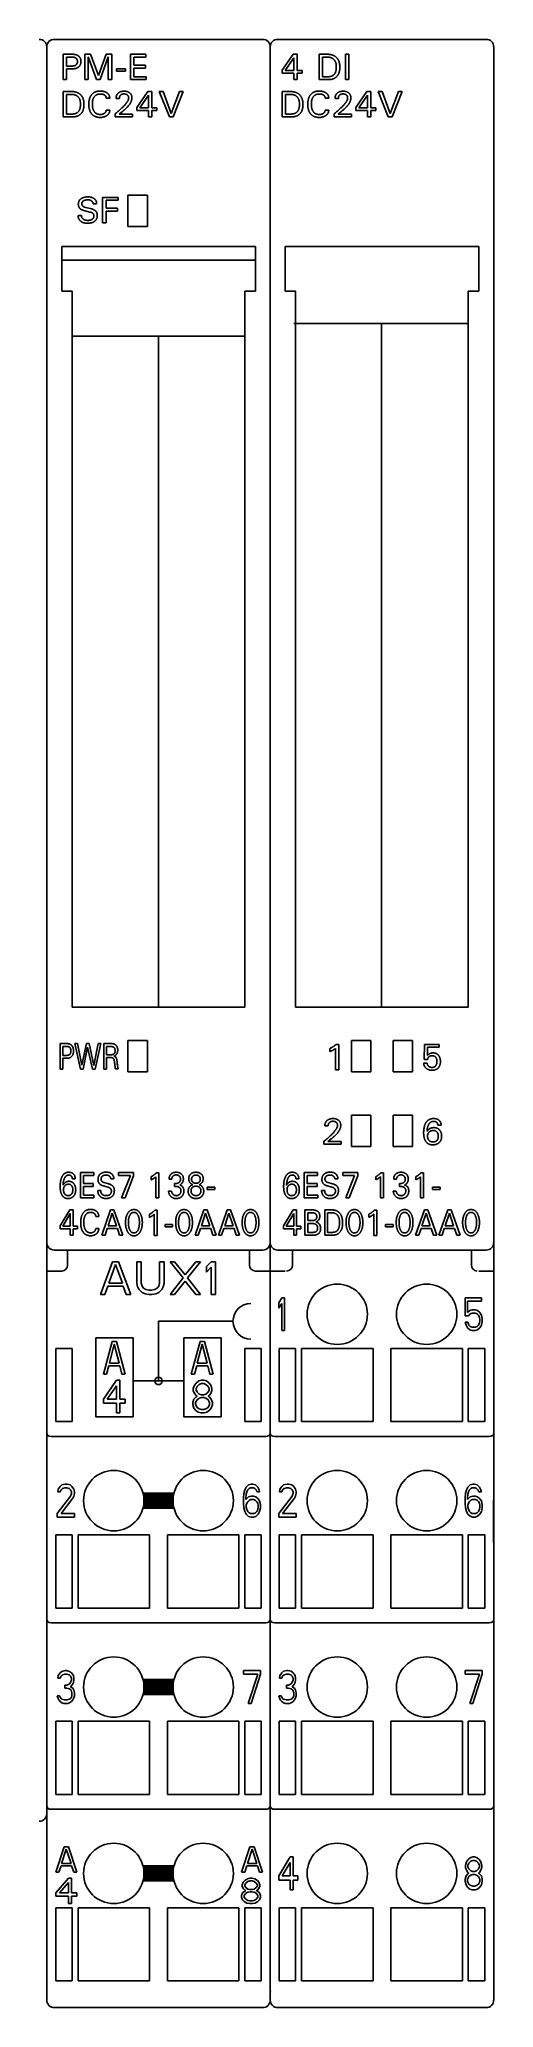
# Model space of a CAD drawing. Extents: x 10 to 656, y -396 to 292.
# Drawn here: x 261.42 to 267.59, y 91.49 to 118.21 of the extents above; entities that cross this region are included whole.
import ezdxf

# ---------------------------------------------------------------- set-up
doc = ezdxf.new("R2010")
doc.units = 0
doc.header["$LTSCALE"] = 5
doc.header["$MEASUREMENT"] = 0
doc.layers.get('0').update_dxf_attribs({"linetype": 'CONTINUOUS'})

msp = doc.modelspace()

# ---------------------------------------------------------------- linework, layer by layer
at = {"color": 7, "linetype": 'Continuous'}
for p, q in [((261.623, 118.21), (264.457, 118.21)), ((264.457, 118.21), (261.623, 118.21)), ((264.659, 118.21), (267.493, 118.21)), ((267.493, 118.21), (264.659, 118.21)), ((261.521, 91.589), (261.521, 118.109)), ((261.521, 101.488), (261.521, 118.109)), ((261.744, 117.663), (261.744, 118.007)), ((261.744, 118.007), (261.869, 118.007)), ((261.791, 117.968), (261.791, 117.848)), ((261.869, 117.968), (261.791, 117.968)), ((261.791, 117.848), (261.869, 117.848)), ((261.874, 118.007), (261.869, 118.007)), ((261.869, 117.968), (261.872, 117.968)), ((261.872, 117.848), (261.869, 117.848)), ((261.872, 117.968), (261.875, 117.968)), ((261.875, 117.848), (261.872, 117.848)), ((261.878, 118.007), (261.874, 118.007)), ((261.875, 117.968), (261.877, 117.968)), ((261.877, 117.849), (261.875, 117.848)), ((261.877, 117.968), (261.88, 117.968)), ((261.88, 117.849), (261.877, 117.849)), ((261.883, 118.007), (261.878, 118.007)), ((261.88, 117.968), (261.883, 117.968)), ((261.883, 117.849), (261.88, 117.849)), ((261.887, 118.007), (261.883, 118.007)), ((261.883, 117.968), (261.886, 117.967)), ((261.886, 117.849), (261.883, 117.849)), ((261.886, 117.967), (261.888, 117.967)), ((261.889, 117.85), (261.886, 117.849)), ((261.892, 118.006), (261.887, 118.007)), ((261.888, 117.967), (261.89, 117.966)), ((261.891, 117.85), (261.889, 117.85)), ((261.89, 117.966), (261.893, 117.966)), ((261.893, 117.851), (261.891, 117.85)), ((261.896, 118.006), (261.892, 118.006)), ((261.893, 117.966), (261.895, 117.965)), ((261.895, 117.851), (261.893, 117.851)), ((261.895, 117.965), (261.897, 117.965)), ((261.897, 117.852), (261.895, 117.851)), ((261.901, 118.005), (261.896, 118.006)), ((261.897, 117.965), (261.899, 117.964)), ((261.899, 117.852), (261.897, 117.852)), ((261.899, 117.964), (261.901, 117.964)), ((261.901, 117.853), (261.899, 117.852)), ((261.904, 118.004), (261.901, 118.005)), ((261.901, 117.964), (261.903, 117.963)), ((261.903, 117.854), (261.901, 117.853)), ((261.903, 117.963), (261.905, 117.962)), ((261.905, 117.855), (261.903, 117.854)), ((261.908, 118.003), (261.904, 118.004)), ((261.905, 117.962), (261.907, 117.961)), ((261.907, 117.856), (261.905, 117.855)), ((261.907, 117.961), (261.908, 117.961)), ((261.909, 117.856), (261.907, 117.856)), ((261.911, 118.003), (261.908, 118.003)), ((261.908, 117.961), (261.91, 117.96)), ((261.91, 117.857), (261.909, 117.856)), ((261.91, 117.96), (261.912, 117.959)), ((261.912, 117.858), (261.91, 117.857)), ((261.915, 118.002), (261.911, 118.003)), ((261.912, 117.959), (261.913, 117.958)), ((261.914, 117.859), (261.912, 117.858)), ((261.913, 117.958), (261.915, 117.957)), ((261.915, 117.86), (261.914, 117.859)), ((261.918, 118.001), (261.915, 118.002)), ((261.915, 117.957), (261.917, 117.956)), ((261.917, 117.862), (261.915, 117.86)), ((261.917, 117.956), (261.918, 117.954)), ((261.918, 117.863), (261.917, 117.862)), ((261.922, 118), (261.918, 118.001)), ((261.918, 117.954), (261.92, 117.953)), ((261.92, 117.864), (261.918, 117.863)), ((261.92, 117.953), (261.921, 117.952)), ((261.921, 117.865), (261.92, 117.864)), ((261.921, 117.952), (261.922, 117.951)), ((261.923, 117.866), (261.921, 117.865)), ((261.925, 117.998), (261.922, 118)), ((261.922, 117.951), (261.924, 117.95)), ((261.924, 117.868), (261.923, 117.866)), ((261.924, 117.95), (261.925, 117.948)), ((261.925, 117.869), (261.924, 117.868)), ((261.928, 117.997), (261.925, 117.998)), ((261.925, 117.948), (261.926, 117.947)), ((261.926, 117.87), (261.925, 117.869)), ((261.926, 117.947), (261.927, 117.945)), ((261.927, 117.872), (261.926, 117.87)), ((261.927, 117.945), (261.928, 117.944)), ((261.929, 117.873), (261.927, 117.872)), ((261.931, 117.996), (261.928, 117.997)), ((261.928, 117.944), (261.929, 117.942)), ((261.929, 117.942), (261.93, 117.941)), ((261.93, 117.875), (261.929, 117.873)), ((261.93, 117.941), (261.931, 117.939)), ((261.931, 117.876), (261.93, 117.875)), ((261.934, 117.995), (261.931, 117.996)), ((261.931, 117.939), (261.932, 117.938)), ((261.932, 117.88), (261.931, 117.878)), ((261.931, 117.878), (261.931, 117.876)), ((261.932, 117.938), (261.933, 117.936)), ((261.933, 117.881), (261.932, 117.88)), ((261.933, 117.936), (261.934, 117.934)), ((261.934, 117.883), (261.933, 117.881)), ((261.937, 117.993), (261.934, 117.995)), ((261.934, 117.934), (261.934, 117.933)), ((261.934, 117.933), (261.935, 117.931)), ((261.935, 117.885), (261.934, 117.883)), ((261.935, 117.931), (261.936, 117.929)), ((261.936, 117.888), (261.935, 117.887)), ((261.935, 117.887), (261.935, 117.885)), ((261.936, 117.929), (261.936, 117.927)), ((261.936, 117.927), (261.937, 117.925)), ((261.937, 117.892), (261.936, 117.89)), ((261.936, 117.89), (261.936, 117.888)), ((261.94, 117.992), (261.937, 117.993)), ((261.937, 117.925), (261.937, 117.923)), ((261.937, 117.923), (261.937, 117.921)), ((261.937, 117.921), (261.938, 117.919)), ((261.938, 117.896), (261.937, 117.894)), ((261.937, 117.894), (261.937, 117.892)), ((261.938, 117.919), (261.938, 117.917)), ((261.938, 117.917), (261.938, 117.915)), ((261.938, 117.915), (261.938, 117.913)), ((261.938, 117.913), (261.938, 117.911)), ((261.938, 117.911), (261.938, 117.909)), ((261.938, 117.909), (261.938, 117.907)), ((261.938, 117.907), (261.938, 117.905)), ((261.938, 117.905), (261.938, 117.903)), ((261.938, 117.903), (261.938, 117.9)), ((261.938, 117.9), (261.938, 117.898)), ((261.938, 117.898), (261.938, 117.896)), ((261.943, 117.99), (261.94, 117.992)), ((261.946, 117.988), (261.943, 117.99)), ((261.948, 117.986), (261.946, 117.988)), ((261.951, 117.984), (261.948, 117.986)), ((261.953, 117.983), (261.951, 117.984)), ((261.956, 117.981), (261.953, 117.983)), ((261.958, 117.979), (261.956, 117.981)), ((261.96, 117.976), (261.958, 117.979)), ((261.962, 117.974), (261.96, 117.976)), ((261.964, 117.972), (261.962, 117.974)), ((261.963, 117.843), (261.965, 117.846)), ((261.966, 117.97), (261.964, 117.972)), ((261.965, 117.846), (261.967, 117.848)), ((261.968, 117.967), (261.966, 117.97)), ((261.967, 117.848), (261.969, 117.851)), ((261.97, 117.965), (261.968, 117.967)), ((261.969, 117.851), (261.97, 117.853)), ((261.972, 117.962), (261.97, 117.965)), ((261.97, 117.853), (261.972, 117.856)), ((261.973, 117.96), (261.972, 117.962)), ((261.972, 117.856), (261.974, 117.858)), ((261.974, 117.958), (261.973, 117.96)), ((261.976, 117.955), (261.974, 117.958)), ((261.974, 117.858), (261.975, 117.861)), ((261.975, 117.861), (261.976, 117.864)), ((261.977, 117.953), (261.976, 117.955)), ((261.976, 117.864), (261.978, 117.867)), ((261.978, 117.95), (261.977, 117.953)), ((261.979, 117.948), (261.978, 117.95)), ((261.978, 117.867), (261.979, 117.87)), ((261.98, 117.945), (261.979, 117.948)), ((261.979, 117.87), (261.98, 117.873)), ((261.981, 117.942), (261.98, 117.945)), ((261.98, 117.873), (261.981, 117.875)), ((261.982, 117.94), (261.981, 117.942)), ((261.981, 117.875), (261.982, 117.878)), ((261.983, 117.936), (261.982, 117.94)), ((261.982, 117.878), (261.983, 117.882)), ((261.983, 117.933), (261.983, 117.936)), ((261.984, 117.93), (261.983, 117.933)), ((261.983, 117.885), (261.984, 117.889)), ((261.983, 117.882), (261.983, 117.885)), ((261.984, 117.926), (261.984, 117.93)), ((261.985, 117.923), (261.984, 117.926)), ((261.984, 117.892), (261.985, 117.895)), ((261.984, 117.889), (261.984, 117.892)), ((261.985, 117.92), (261.985, 117.923)), ((261.985, 117.916), (261.985, 117.92)), ((261.985, 117.913), (261.985, 117.916)), ((261.986, 117.909), (261.985, 117.913)), ((261.985, 117.906), (261.986, 117.909)), ((261.985, 117.902), (261.985, 117.906)), ((261.985, 117.899), (261.985, 117.902)), ((261.985, 117.895), (261.985, 117.899)), ((262.038, 117.663), (262.038, 118.007)), ((262.038, 118.007), (262.115, 118.007)), ((262.086, 117.971), (262.086, 117.663)), ((262.199, 117.663), (262.086, 117.971)), ((262.115, 118.007), (262.223, 117.719)), ((262.223, 117.719), (262.327, 118.007)), ((262.357, 117.972), (262.246, 117.663)), ((262.327, 118.007), (262.404, 118.007)), ((262.357, 117.663), (262.357, 117.972)), ((262.404, 118.007), (262.404, 117.663)), ((262.658, 117.663), (262.658, 118.007)), ((262.658, 118.007), (262.868, 118.007)), ((262.705, 117.968), (262.705, 117.86)), ((262.868, 117.968), (262.705, 117.968)), ((262.705, 117.86), (262.862, 117.86)), ((262.862, 117.86), (262.862, 117.821)), ((262.868, 118.007), (262.868, 117.968)), ((264.558, 91.589), (264.558, 118.109)), ((264.558, 91.589), (264.558, 118.109)), ((264.558, 101.488), (264.558, 118.109)), ((264.558, 101.488), (264.558, 118.109)), ((264.72, 117.791), (264.872, 118.007)), ((264.88, 117.958), (264.76, 117.787)), ((264.872, 118.007), (264.926, 118.007)), ((264.88, 117.787), (264.88, 117.958)), ((264.926, 118.007), (264.926, 117.787)), ((265.221, 117.663), (265.221, 118.007)), ((265.221, 118.007), (265.33, 118.007)), ((265.268, 117.968), (265.268, 117.702)), ((265.33, 117.968), (265.268, 117.968)), ((265.336, 118.007), (265.33, 118.007)), ((265.33, 117.968), (265.334, 117.968)), ((265.334, 117.968), (265.339, 117.968)), ((265.341, 118.007), (265.336, 118.007)), ((265.339, 117.968), (265.343, 117.968)), ((265.347, 118.007), (265.341, 118.007)), ((265.343, 117.968), (265.347, 117.968)), ((265.352, 118.007), (265.347, 118.007)), ((265.347, 117.968), (265.351, 117.967)), ((265.351, 117.967), (265.356, 117.967)), ((265.358, 118.006), (265.352, 118.007)), ((265.356, 117.967), (265.36, 117.966)), ((265.363, 118.006), (265.358, 118.006)), ((265.36, 117.966), (265.364, 117.966)), ((265.369, 118.005), (265.363, 118.006)), ((265.364, 117.966), (265.368, 117.965)), ((265.368, 117.965), (265.373, 117.964)), ((265.374, 118.004), (265.369, 118.005)), ((265.373, 117.964), (265.377, 117.963)), ((265.38, 118.003), (265.374, 118.004)), ((265.377, 117.963), (265.381, 117.962)), ((265.385, 118.002), (265.38, 118.003)), ((265.381, 117.962), (265.385, 117.961)), ((265.39, 118.001), (265.385, 118.002)), ((265.385, 117.961), (265.389, 117.959)), ((265.389, 117.959), (265.393, 117.957)), ((265.396, 118), (265.39, 118.001)), ((265.393, 117.957), (265.396, 117.956)), ((265.401, 117.998), (265.396, 118)), ((265.396, 117.956), (265.4, 117.954)), ((265.4, 117.954), (265.403, 117.952)), ((265.406, 117.996), (265.401, 117.998)), ((265.403, 117.952), (265.406, 117.95)), ((265.411, 117.995), (265.406, 117.996)), ((265.406, 117.95), (265.409, 117.948)), ((265.409, 117.948), (265.412, 117.946)), ((265.417, 117.992), (265.411, 117.995)), ((265.412, 117.946), (265.414, 117.944)), ((265.414, 117.944), (265.417, 117.942)), ((265.421, 117.99), (265.417, 117.992)), ((265.417, 117.942), (265.42, 117.94)), ((265.42, 117.94), (265.422, 117.937)), ((265.426, 117.988), (265.421, 117.99)), ((265.422, 117.937), (265.424, 117.935)), ((265.424, 117.935), (265.427, 117.932)), ((265.43, 117.985), (265.426, 117.988)), ((265.427, 117.932), (265.429, 117.93)), ((265.429, 117.93), (265.431, 117.927)), ((265.434, 117.983), (265.43, 117.985)), ((265.431, 117.927), (265.433, 117.924)), ((265.433, 117.924), (265.435, 117.922)), ((265.438, 117.98), (265.434, 117.983)), ((265.435, 117.922), (265.437, 117.919)), ((265.437, 117.919), (265.439, 117.916)), ((265.442, 117.978), (265.438, 117.98)), ((265.439, 117.916), (265.441, 117.913)), ((265.441, 117.913), (265.442, 117.91)), ((265.446, 117.975), (265.442, 117.978)), ((265.442, 117.91), (265.444, 117.906)), ((265.444, 117.906), (265.446, 117.902)), ((265.449, 117.972), (265.446, 117.975)), ((265.446, 117.902), (265.447, 117.898)), ((265.447, 117.898), (265.449, 117.894)), ((265.453, 117.969), (265.449, 117.972)), ((265.449, 117.894), (265.45, 117.889)), ((265.45, 117.889), (265.451, 117.885)), ((265.451, 117.885), (265.452, 117.881)), ((265.452, 117.881), (265.453, 117.877)), ((265.456, 117.966), (265.453, 117.969)), ((265.453, 117.877), (265.454, 117.872)), ((265.454, 117.872), (265.454, 117.868)), ((265.454, 117.868), (265.455, 117.863)), ((265.455, 117.863), (265.455, 117.859)), ((265.455, 117.859), (265.456, 117.855)), ((265.46, 117.962), (265.456, 117.966)), ((265.456, 117.855), (265.456, 117.85)), ((265.456, 117.85), (265.456, 117.846)), ((265.456, 117.846), (265.456, 117.841)), ((265.463, 117.959), (265.46, 117.962)), ((265.466, 117.956), (265.463, 117.959)), ((265.469, 117.952), (265.466, 117.956)), ((265.472, 117.948), (265.469, 117.952)), ((265.474, 117.944), (265.472, 117.948)), ((265.477, 117.941), (265.474, 117.944)), ((265.48, 117.937), (265.477, 117.941)), ((265.482, 117.933), (265.48, 117.937)), ((265.484, 117.929), (265.482, 117.933)), ((265.487, 117.923), (265.484, 117.929)), ((265.489, 117.918), (265.487, 117.923)), ((265.491, 117.912), (265.489, 117.918)), ((265.493, 117.907), (265.491, 117.912)), ((265.495, 117.901), (265.493, 117.907)), ((265.496, 117.896), (265.495, 117.901)), ((265.498, 117.89), (265.496, 117.896)), ((265.499, 117.884), (265.498, 117.89)), ((265.5, 117.878), (265.499, 117.884)), ((265.501, 117.872), (265.5, 117.878)), ((265.502, 117.866), (265.501, 117.872)), ((265.502, 117.86), (265.502, 117.866)), ((265.503, 117.854), (265.502, 117.86)), ((265.503, 117.848), (265.503, 117.854)), ((265.503, 117.842), (265.503, 117.848)), ((265.581, 117.663), (265.581, 118.007)), ((265.581, 118.007), (265.628, 118.007)), ((265.628, 118.007), (265.628, 117.663)), ((267.595, 91.589), (267.595, 118.109)), ((267.595, 101.488), (267.595, 118.109)), ((267.595, 91.589), (267.595, 118.109)), ((267.595, 101.488), (267.595, 118.109)), ((261.791, 117.663), (261.744, 117.663)), ((261.791, 117.809), (261.791, 117.663)), ((261.869, 117.809), (261.791, 117.809)), ((261.869, 117.809), (261.874, 117.809)), ((261.874, 117.809), (261.878, 117.809)), ((261.878, 117.809), (261.883, 117.81)), ((261.883, 117.81), (261.888, 117.81)), ((261.888, 117.81), (261.892, 117.811)), ((261.892, 117.811), (261.897, 117.811)), ((261.897, 117.811), (261.901, 117.812)), ((261.901, 117.812), (261.905, 117.813)), ((261.905, 117.813), (261.908, 117.813)), ((261.908, 117.813), (261.912, 117.814)), ((261.912, 117.814), (261.915, 117.815)), ((261.915, 117.815), (261.919, 117.816)), ((261.919, 117.816), (261.922, 117.817)), ((261.922, 117.817), (261.925, 117.818)), ((261.925, 117.818), (261.929, 117.82)), ((261.929, 117.82), (261.932, 117.821)), ((261.932, 117.821), (261.935, 117.823)), ((261.935, 117.823), (261.938, 117.824)), ((261.938, 117.824), (261.94, 117.826)), ((261.94, 117.826), (261.943, 117.827)), ((261.943, 117.827), (261.946, 117.829)), ((261.946, 117.829), (261.949, 117.831)), ((261.949, 117.831), (261.951, 117.833)), ((261.951, 117.833), (261.954, 117.835)), ((261.954, 117.835), (261.956, 117.837)), ((261.956, 117.837), (261.958, 117.839)), ((261.958, 117.839), (261.961, 117.841)), ((261.961, 117.841), (261.963, 117.843)), ((262.086, 117.663), (262.038, 117.663)), ((262.246, 117.663), (262.199, 117.663)), ((262.404, 117.663), (262.357, 117.663)), ((262.47, 117.776), (262.47, 117.809)), ((262.47, 117.809), (262.589, 117.809)), ((262.589, 117.776), (262.47, 117.776)), ((262.589, 117.809), (262.589, 117.776)), ((262.872, 117.663), (262.658, 117.663)), ((262.705, 117.821), (262.705, 117.702)), ((262.862, 117.821), (262.705, 117.821)), ((262.705, 117.702), (262.872, 117.702)), ((262.872, 117.702), (262.872, 117.663)), ((264.72, 117.749), (264.72, 117.791)), ((264.88, 117.749), (264.72, 117.749)), ((264.76, 117.787), (264.88, 117.787)), ((264.88, 117.663), (264.88, 117.749)), ((264.926, 117.663), (264.88, 117.663)), ((264.926, 117.787), (264.991, 117.787)), ((264.926, 117.749), (264.926, 117.663)), ((264.991, 117.749), (264.926, 117.749)), ((264.991, 117.787), (264.991, 117.749)), ((265.339, 117.663), (265.221, 117.663)), ((265.268, 117.702), (265.34, 117.702)), ((265.339, 117.663), (265.345, 117.663)), ((265.345, 117.702), (265.34, 117.702)), ((265.349, 117.702), (265.345, 117.702)), ((265.345, 117.663), (265.35, 117.663)), ((265.354, 117.703), (265.349, 117.702)), ((265.35, 117.663), (265.356, 117.664)), ((265.359, 117.703), (265.354, 117.703)), ((265.356, 117.664), (265.361, 117.664)), ((265.364, 117.704), (265.359, 117.703)), ((265.361, 117.664), (265.367, 117.664)), ((265.369, 117.704), (265.364, 117.704)), ((265.367, 117.664), (265.373, 117.665)), ((265.374, 117.705), (265.369, 117.704)), ((265.373, 117.665), (265.378, 117.666)), ((265.378, 117.706), (265.374, 117.705)), ((265.382, 117.707), (265.378, 117.706)), ((265.378, 117.666), (265.384, 117.666)), ((265.385, 117.708), (265.382, 117.707)), ((265.384, 117.666), (265.389, 117.667)), ((265.389, 117.709), (265.385, 117.708)), ((265.392, 117.711), (265.389, 117.709)), ((265.389, 117.667), (265.394, 117.669)), ((265.396, 117.712), (265.392, 117.711)), ((265.394, 117.669), (265.4, 117.67)), ((265.399, 117.713), (265.396, 117.712)), ((265.403, 117.715), (265.399, 117.713)), ((265.4, 117.67), (265.405, 117.671)), ((265.406, 117.717), (265.403, 117.715)), ((265.405, 117.671), (265.41, 117.673)), ((265.409, 117.718), (265.406, 117.717)), ((265.412, 117.72), (265.409, 117.718)), ((265.41, 117.673), (265.415, 117.675)), ((265.415, 117.722), (265.412, 117.72)), ((265.417, 117.724), (265.415, 117.722)), ((265.415, 117.675), (265.421, 117.677)), ((265.42, 117.726), (265.417, 117.724)), ((265.422, 117.729), (265.42, 117.726)), ((265.421, 117.677), (265.426, 117.679)), ((265.425, 117.731), (265.422, 117.729)), ((265.427, 117.734), (265.425, 117.731)), ((265.426, 117.679), (265.43, 117.682)), ((265.43, 117.736), (265.427, 117.734)), ((265.432, 117.739), (265.43, 117.736)), ((265.43, 117.682), (265.435, 117.684)), ((265.434, 117.742), (265.432, 117.739)), ((265.436, 117.745), (265.434, 117.742)), ((265.435, 117.684), (265.438, 117.686)), ((265.438, 117.748), (265.436, 117.745)), ((265.439, 117.751), (265.438, 117.748)), ((265.438, 117.686), (265.442, 117.689)), ((265.441, 117.754), (265.439, 117.751)), ((265.443, 117.757), (265.441, 117.754)), ((265.442, 117.689), (265.446, 117.692)), ((265.444, 117.761), (265.443, 117.757)), ((265.445, 117.764), (265.444, 117.761)), ((265.447, 117.769), (265.445, 117.764)), ((265.446, 117.692), (265.45, 117.695)), ((265.448, 117.773), (265.447, 117.769)), ((265.45, 117.778), (265.448, 117.773)), ((265.451, 117.782), (265.45, 117.778)), ((265.45, 117.695), (265.453, 117.698)), ((265.452, 117.787), (265.451, 117.782)), ((265.453, 117.792), (265.452, 117.787)), ((265.454, 117.797), (265.453, 117.792)), ((265.453, 117.698), (265.457, 117.701)), ((265.455, 117.808), (265.454, 117.802)), ((265.454, 117.802), (265.454, 117.797)), ((265.456, 117.82), (265.455, 117.814)), ((265.455, 117.814), (265.455, 117.808)), ((265.456, 117.841), (265.456, 117.837)), ((265.456, 117.837), (265.456, 117.831)), ((265.456, 117.831), (265.456, 117.825)), ((265.456, 117.825), (265.456, 117.82)), ((265.457, 117.701), (265.46, 117.704)), ((265.46, 117.704), (265.464, 117.707)), ((265.464, 117.707), (265.467, 117.711)), ((265.467, 117.711), (265.47, 117.714)), ((265.47, 117.714), (265.473, 117.718)), ((265.473, 117.718), (265.475, 117.722)), ((265.475, 117.722), (265.478, 117.726)), ((265.478, 117.726), (265.481, 117.729)), ((265.481, 117.729), (265.483, 117.733)), ((265.483, 117.733), (265.485, 117.737)), ((265.485, 117.737), (265.488, 117.742)), ((265.488, 117.742), (265.49, 117.748)), ((265.49, 117.748), (265.492, 117.753)), ((265.492, 117.753), (265.494, 117.758)), ((265.494, 117.758), (265.495, 117.763)), ((265.495, 117.763), (265.497, 117.769)), ((265.497, 117.769), (265.498, 117.774)), ((265.498, 117.774), (265.499, 117.779)), ((265.499, 117.779), (265.5, 117.785)), ((265.5, 117.785), (265.501, 117.791)), ((265.501, 117.791), (265.502, 117.796)), ((265.502, 117.802), (265.503, 117.807)), ((265.502, 117.796), (265.502, 117.802)), ((265.503, 117.836), (265.503, 117.842)), ((265.503, 117.83), (265.503, 117.836)), ((265.503, 117.825), (265.503, 117.83)), ((265.503, 117.819), (265.503, 117.825)), ((265.503, 117.813), (265.503, 117.819)), ((265.503, 117.807), (265.503, 117.813)), ((265.628, 117.663), (265.581, 117.663)), ((261.744, 117.157), (261.744, 117.501)), ((261.744, 117.501), (261.853, 117.501)), ((261.791, 117.462), (261.791, 117.196)), ((261.853, 117.462), (261.791, 117.462)), ((261.859, 117.501), (261.853, 117.501)), ((261.853, 117.462), (261.857, 117.462)), ((261.857, 117.462), (261.862, 117.462)), ((261.864, 117.501), (261.859, 117.501)), ((261.862, 117.462), (261.866, 117.462)), ((261.87, 117.501), (261.864, 117.501)), ((261.866, 117.462), (261.87, 117.462)), ((261.875, 117.501), (261.87, 117.501)), ((261.87, 117.462), (261.874, 117.461)), ((261.874, 117.461), (261.879, 117.461)), ((261.881, 117.5), (261.875, 117.501)), ((261.879, 117.461), (261.883, 117.46)), ((261.886, 117.5), (261.881, 117.5)), ((261.883, 117.46), (261.887, 117.46)), ((261.892, 117.499), (261.886, 117.5)), ((261.887, 117.46), (261.891, 117.459)), ((261.891, 117.459), (261.895, 117.458)), ((261.897, 117.498), (261.892, 117.499)), ((261.895, 117.458), (261.9, 117.457)), ((261.903, 117.497), (261.897, 117.498)), ((261.9, 117.457), (261.904, 117.456)), ((261.908, 117.496), (261.903, 117.497)), ((261.904, 117.456), (261.908, 117.454)), ((261.913, 117.495), (261.908, 117.496)), ((261.908, 117.454), (261.912, 117.453)), ((261.912, 117.453), (261.916, 117.451)), ((261.919, 117.494), (261.913, 117.495)), ((261.916, 117.451), (261.919, 117.45)), ((261.924, 117.492), (261.919, 117.494)), ((261.919, 117.45), (261.923, 117.448)), ((261.923, 117.448), (261.926, 117.446)), ((261.929, 117.49), (261.924, 117.492)), ((261.926, 117.446), (261.929, 117.444)), ((261.934, 117.488), (261.929, 117.49)), ((261.929, 117.444), (261.932, 117.442)), ((261.932, 117.442), (261.935, 117.44)), ((261.939, 117.486), (261.934, 117.488)), ((261.935, 117.44), (261.937, 117.438)), ((261.937, 117.438), (261.94, 117.436)), ((261.944, 117.484), (261.939, 117.486)), ((261.94, 117.436), (261.942, 117.434)), ((261.942, 117.434), (261.945, 117.431)), ((261.949, 117.482), (261.944, 117.484)), ((261.945, 117.431), (261.947, 117.429)), ((261.947, 117.429), (261.95, 117.426)), ((261.953, 117.479), (261.949, 117.482)), ((261.95, 117.426), (261.952, 117.424)), ((261.952, 117.424), (261.954, 117.421)), ((261.957, 117.477), (261.953, 117.479)), ((261.954, 117.421), (261.956, 117.418)), ((261.956, 117.418), (261.958, 117.416)), ((261.961, 117.474), (261.957, 117.477)), ((261.958, 117.416), (261.96, 117.413)), ((261.96, 117.413), (261.962, 117.41)), ((261.965, 117.472), (261.961, 117.474)), ((261.962, 117.41), (261.964, 117.407)), ((261.964, 117.407), (261.965, 117.404)), ((261.969, 117.469), (261.965, 117.472)), ((261.965, 117.404), (261.967, 117.4)), ((261.967, 117.4), (261.969, 117.396)), ((261.972, 117.466), (261.969, 117.469)), ((261.969, 117.396), (261.97, 117.392)), ((261.97, 117.392), (261.972, 117.388)), ((261.976, 117.463), (261.972, 117.466)), ((261.972, 117.388), (261.973, 117.383)), ((261.973, 117.383), (261.974, 117.379)), ((261.974, 117.379), (261.975, 117.375)), ((261.975, 117.375), (261.976, 117.37)), ((261.979, 117.46), (261.976, 117.463)), ((261.976, 117.37), (261.977, 117.366)), ((261.977, 117.366), (261.977, 117.362)), ((261.977, 117.362), (261.978, 117.357)), ((261.978, 117.357), (261.978, 117.353)), ((261.978, 117.353), (261.979, 117.348)), ((261.979, 117.313), (261.978, 117.308)), ((261.983, 117.456), (261.979, 117.46)), ((261.979, 117.348), (261.979, 117.344)), ((261.979, 117.344), (261.979, 117.34)), ((261.979, 117.34), (261.979, 117.335)), ((261.979, 117.335), (261.979, 117.331)), ((261.979, 117.331), (261.979, 117.325)), ((261.979, 117.325), (261.979, 117.319)), ((261.979, 117.319), (261.979, 117.313)), ((261.986, 117.453), (261.983, 117.456)), ((261.989, 117.449), (261.986, 117.453)), ((261.992, 117.446), (261.989, 117.449)), ((261.995, 117.442), (261.992, 117.446)), ((261.997, 117.438), (261.995, 117.442)), ((262, 117.435), (261.997, 117.438)), ((262.002, 117.431), (262, 117.435)), ((262.005, 117.427), (262.002, 117.431)), ((262.007, 117.423), (262.005, 117.427)), ((262.01, 117.417), (262.007, 117.423)), ((262.012, 117.412), (262.01, 117.417)), ((262.014, 117.406), (262.012, 117.412)), ((262.016, 117.401), (262.014, 117.406)), ((262.018, 117.395), (262.016, 117.401)), ((262.019, 117.39), (262.018, 117.395)), ((262.021, 117.384), (262.019, 117.39)), ((262.022, 117.378), (262.021, 117.384)), ((262.023, 117.372), (262.022, 117.378)), ((262.024, 117.366), (262.023, 117.372)), ((262.025, 117.36), (262.024, 117.366)), ((262.025, 117.354), (262.025, 117.36)), ((262.026, 117.348), (262.025, 117.354)), ((262.026, 117.342), (262.026, 117.348)), ((262.026, 117.336), (262.026, 117.342)), ((262.026, 117.33), (262.026, 117.336)), ((262.026, 117.324), (262.026, 117.33)), ((262.026, 117.318), (262.026, 117.324)), ((262.026, 117.313), (262.026, 117.318)), ((262.026, 117.307), (262.026, 117.313)), ((262.093, 117.34), (262.092, 117.334)), ((262.092, 117.334), (262.092, 117.328)), ((262.092, 117.328), (262.092, 117.321)), ((262.092, 117.321), (262.093, 117.315)), ((262.094, 117.359), (262.093, 117.353)), ((262.093, 117.353), (262.093, 117.346)), ((262.093, 117.346), (262.093, 117.34)), ((262.093, 117.315), (262.093, 117.309)), ((262.095, 117.365), (262.094, 117.359)), ((262.096, 117.377), (262.095, 117.371)), ((262.095, 117.371), (262.095, 117.365)), ((262.097, 117.383), (262.096, 117.377)), ((262.099, 117.388), (262.097, 117.383)), ((262.1, 117.394), (262.099, 117.388)), ((262.101, 117.399), (262.1, 117.394)), ((262.103, 117.404), (262.101, 117.399)), ((262.104, 117.409), (262.103, 117.404)), ((262.106, 117.415), (262.104, 117.409)), ((262.108, 117.42), (262.106, 117.415)), ((262.11, 117.424), (262.108, 117.42)), ((262.113, 117.429), (262.11, 117.424)), ((262.115, 117.434), (262.113, 117.429)), ((262.117, 117.438), (262.115, 117.434)), ((262.12, 117.442), (262.117, 117.438)), ((262.123, 117.447), (262.12, 117.442)), ((262.125, 117.451), (262.123, 117.447)), ((262.128, 117.455), (262.125, 117.451)), ((262.131, 117.458), (262.128, 117.455)), ((262.134, 117.462), (262.131, 117.458)), ((262.137, 117.465), (262.134, 117.462)), ((262.14, 117.468), (262.137, 117.465)), ((262.143, 117.471), (262.14, 117.468)), ((262.141, 117.351), (262.142, 117.357)), ((262.141, 117.345), (262.141, 117.351)), ((262.141, 117.339), (262.141, 117.345)), ((262.141, 117.333), (262.141, 117.339)), ((262.141, 117.328), (262.141, 117.333)), ((262.141, 117.322), (262.141, 117.328)), ((262.141, 117.317), (262.141, 117.322)), ((262.141, 117.311), (262.141, 117.317)), ((262.142, 117.306), (262.141, 117.311)), ((262.142, 117.363), (262.143, 117.37)), ((262.142, 117.357), (262.142, 117.363)), ((262.146, 117.474), (262.143, 117.471)), ((262.143, 117.37), (262.144, 117.374)), ((262.144, 117.374), (262.145, 117.378)), ((262.145, 117.378), (262.146, 117.382)), ((262.149, 117.477), (262.146, 117.474)), ((262.146, 117.382), (262.147, 117.386)), ((262.147, 117.386), (262.148, 117.39)), ((262.148, 117.39), (262.149, 117.394)), ((262.152, 117.479), (262.149, 117.477)), ((262.149, 117.394), (262.15, 117.398)), ((262.15, 117.398), (262.152, 117.402)), ((262.156, 117.482), (262.152, 117.479)), ((262.152, 117.402), (262.153, 117.405)), ((262.153, 117.405), (262.154, 117.408)), ((262.154, 117.408), (262.156, 117.411)), ((262.159, 117.484), (262.156, 117.482)), ((262.156, 117.411), (262.157, 117.414)), ((262.157, 117.414), (262.159, 117.417)), ((262.163, 117.487), (262.159, 117.484)), ((262.159, 117.417), (262.16, 117.42)), ((262.16, 117.42), (262.162, 117.422)), ((262.162, 117.422), (262.164, 117.425)), ((262.167, 117.489), (262.163, 117.487)), ((262.164, 117.425), (262.166, 117.428)), ((262.166, 117.428), (262.167, 117.43)), ((262.171, 117.491), (262.167, 117.489)), ((262.167, 117.43), (262.169, 117.432)), ((262.169, 117.432), (262.171, 117.435)), ((262.174, 117.493), (262.171, 117.491)), ((262.171, 117.435), (262.173, 117.437)), ((262.173, 117.437), (262.175, 117.439)), ((262.178, 117.495), (262.174, 117.493)), ((262.175, 117.439), (262.177, 117.441)), ((262.177, 117.441), (262.179, 117.443)), ((262.182, 117.497), (262.178, 117.495)), ((262.179, 117.443), (262.181, 117.445)), ((262.181, 117.445), (262.183, 117.447)), ((262.186, 117.498), (262.182, 117.497)), ((262.183, 117.447), (262.185, 117.449)), ((262.185, 117.449), (262.188, 117.45)), ((262.19, 117.5), (262.186, 117.498)), ((262.188, 117.45), (262.19, 117.452)), ((262.195, 117.501), (262.19, 117.5)), ((262.19, 117.452), (262.193, 117.453)), ((262.193, 117.453), (262.195, 117.455)), ((262.199, 117.502), (262.195, 117.501)), ((262.195, 117.455), (262.198, 117.456)), ((262.198, 117.456), (262.2, 117.458)), ((262.204, 117.503), (262.199, 117.502)), ((262.2, 117.458), (262.203, 117.459)), ((262.203, 117.459), (262.205, 117.46)), ((262.209, 117.505), (262.204, 117.503)), ((262.205, 117.46), (262.208, 117.461)), ((262.208, 117.461), (262.211, 117.462)), ((262.214, 117.506), (262.209, 117.505)), ((262.211, 117.462), (262.213, 117.463)), ((262.213, 117.463), (262.216, 117.464)), ((262.22, 117.506), (262.214, 117.506)), ((262.216, 117.464), (262.22, 117.465)), ((262.225, 117.507), (262.22, 117.506)), ((262.22, 117.465), (262.223, 117.466)), ((262.223, 117.466), (262.227, 117.466)), ((262.23, 117.507), (262.225, 117.507)), ((262.227, 117.466), (262.23, 117.467)), ((262.236, 117.508), (262.23, 117.507)), ((262.23, 117.467), (262.234, 117.467)), ((262.234, 117.467), (262.237, 117.468)), ((262.241, 117.508), (262.236, 117.508)), ((262.237, 117.468), (262.241, 117.468)), ((262.246, 117.508), (262.241, 117.508)), ((262.241, 117.468), (262.244, 117.468)), ((262.244, 117.468), (262.248, 117.468)), ((262.252, 117.508), (262.246, 117.508)), ((262.248, 117.468), (262.251, 117.468)), ((262.251, 117.468), (262.255, 117.468)), ((262.258, 117.508), (262.252, 117.508)), ((262.255, 117.468), (262.259, 117.468)), ((262.263, 117.508), (262.258, 117.508)), ((262.259, 117.468), (262.263, 117.468)), ((262.269, 117.507), (262.263, 117.508)), ((262.263, 117.468), (262.267, 117.467)), ((262.267, 117.467), (262.271, 117.467)), ((262.274, 117.506), (262.269, 117.507)), ((262.271, 117.467), (262.274, 117.466)), ((262.28, 117.506), (262.274, 117.506)), ((262.274, 117.466), (262.277, 117.466)), ((262.277, 117.466), (262.28, 117.465)), ((262.285, 117.505), (262.28, 117.506)), ((262.28, 117.465), (262.283, 117.464)), ((262.283, 117.464), (262.286, 117.463)), ((262.29, 117.504), (262.285, 117.505)), ((262.286, 117.463), (262.289, 117.462)), ((262.289, 117.462), (262.291, 117.461)), ((262.295, 117.503), (262.29, 117.504)), ((262.291, 117.461), (262.294, 117.46)), ((262.294, 117.46), (262.296, 117.459)), ((262.3, 117.501), (262.295, 117.503)), ((262.296, 117.459), (262.299, 117.458)), ((262.299, 117.458), (262.301, 117.457)), ((262.305, 117.5), (262.3, 117.501)), ((262.301, 117.457), (262.304, 117.455)), ((262.304, 117.455), (262.306, 117.454)), ((262.31, 117.498), (262.305, 117.5)), ((262.306, 117.454), (262.308, 117.453)), ((262.308, 117.453), (262.31, 117.451)), ((262.314, 117.497), (262.31, 117.498)), ((262.31, 117.451), (262.311, 117.45)), ((262.311, 117.45), (262.313, 117.448)), ((262.313, 117.448), (262.315, 117.447)), ((262.318, 117.495), (262.314, 117.497)), ((262.315, 117.447), (262.317, 117.445)), ((262.317, 117.445), (262.318, 117.443)), ((262.323, 117.493), (262.318, 117.495)), ((262.318, 117.443), (262.319, 117.442)), ((262.319, 117.442), (262.321, 117.44)), ((262.321, 117.44), (262.322, 117.438)), ((262.322, 117.438), (262.323, 117.436)), ((262.327, 117.491), (262.323, 117.493)), ((262.323, 117.436), (262.324, 117.434)), ((262.324, 117.434), (262.325, 117.432)), ((262.325, 117.432), (262.326, 117.43)), ((262.326, 117.43), (262.327, 117.428)), ((262.331, 117.489), (262.327, 117.491)), ((262.327, 117.428), (262.327, 117.426)), ((262.327, 117.426), (262.328, 117.424)), ((262.328, 117.424), (262.328, 117.422)), ((262.328, 117.422), (262.329, 117.42)), ((262.329, 117.42), (262.329, 117.418)), ((262.329, 117.418), (262.329, 117.416)), ((262.329, 117.416), (262.329, 117.414)), ((262.329, 117.414), (262.329, 117.412)), ((262.329, 117.412), (262.329, 117.41)), ((262.378, 117.41), (262.329, 117.41)), ((262.335, 117.486), (262.331, 117.489)), ((262.339, 117.484), (262.335, 117.486)), ((262.342, 117.482), (262.339, 117.484)), ((262.345, 117.48), (262.342, 117.482)), ((262.348, 117.477), (262.345, 117.48)), ((262.351, 117.475), (262.348, 117.477)), ((262.354, 117.472), (262.351, 117.475)), ((262.356, 117.469), (262.354, 117.472)), ((262.359, 117.466), (262.356, 117.469)), ((262.361, 117.463), (262.359, 117.466)), ((262.363, 117.46), (262.361, 117.463)), ((262.365, 117.457), (262.363, 117.46)), ((262.367, 117.454), (262.365, 117.457)), ((262.369, 117.451), (262.367, 117.454)), ((262.37, 117.448), (262.369, 117.451)), ((262.372, 117.444), (262.37, 117.448)), ((262.373, 117.441), (262.372, 117.444)), ((262.374, 117.438), (262.373, 117.441)), ((262.375, 117.434), (262.374, 117.438)), ((262.376, 117.431), (262.375, 117.434)), ((262.376, 117.427), (262.376, 117.431)), ((262.377, 117.424), (262.376, 117.427)), ((262.377, 117.42), (262.377, 117.424)), ((262.378, 117.417), (262.377, 117.42)), ((262.378, 117.413), (262.378, 117.417)), ((262.378, 117.41), (262.378, 117.413)), ((262.464, 117.42), (262.463, 117.418)), ((262.463, 117.418), (262.463, 117.416)), ((262.463, 117.416), (262.463, 117.414)), ((262.463, 117.414), (262.463, 117.412)), ((262.463, 117.412), (262.463, 117.41)), ((262.463, 117.41), (262.463, 117.408)), ((262.508, 117.408), (262.463, 117.408)), ((262.465, 117.428), (262.464, 117.426)), ((262.464, 117.426), (262.464, 117.424)), ((262.464, 117.424), (262.464, 117.422)), ((262.464, 117.422), (262.464, 117.42)), ((262.466, 117.433), (262.465, 117.432)), ((262.465, 117.432), (262.465, 117.43)), ((262.465, 117.43), (262.465, 117.428)), ((262.467, 117.437), (262.466, 117.435)), ((262.466, 117.435), (262.466, 117.433)), ((262.468, 117.441), (262.467, 117.439)), ((262.467, 117.439), (262.467, 117.437)), ((262.469, 117.444), (262.468, 117.442)), ((262.468, 117.442), (262.468, 117.441)), ((262.47, 117.447), (262.469, 117.446)), ((262.469, 117.446), (262.469, 117.444)), ((262.471, 117.451), (262.47, 117.449)), ((262.47, 117.449), (262.47, 117.447)), ((262.472, 117.452), (262.471, 117.451)), ((262.473, 117.454), (262.472, 117.452)), ((262.474, 117.457), (262.473, 117.455)), ((262.473, 117.455), (262.473, 117.454)), ((262.475, 117.459), (262.474, 117.457)), ((262.476, 117.46), (262.475, 117.459)), ((262.477, 117.462), (262.476, 117.46)), ((262.478, 117.463), (262.477, 117.462)), ((262.479, 117.464), (262.478, 117.463)), ((262.48, 117.466), (262.479, 117.464)), ((262.481, 117.467), (262.48, 117.466)), ((262.482, 117.468), (262.481, 117.467)), ((262.483, 117.47), (262.482, 117.468)), ((262.484, 117.471), (262.483, 117.47)), ((262.485, 117.472), (262.484, 117.471)), ((262.486, 117.473), (262.485, 117.472)), ((262.487, 117.475), (262.486, 117.473)), ((262.488, 117.476), (262.487, 117.475)), ((262.489, 117.477), (262.488, 117.476)), ((262.491, 117.478), (262.489, 117.477)), ((262.492, 117.479), (262.491, 117.478)), ((262.493, 117.48), (262.492, 117.479)), ((262.494, 117.481), (262.493, 117.48)), ((262.498, 117.484), (262.494, 117.481)), ((262.501, 117.487), (262.498, 117.484)), ((262.505, 117.489), (262.501, 117.487)), ((262.508, 117.491), (262.505, 117.489)), ((262.512, 117.493), (262.508, 117.491)), ((262.508, 117.419), (262.509, 117.422)), ((262.508, 117.417), (262.508, 117.419)), ((262.508, 117.415), (262.508, 117.417)), ((262.508, 117.413), (262.508, 117.415)), ((262.508, 117.411), (262.508, 117.413)), ((262.508, 117.408), (262.508, 117.411)), ((262.509, 117.424), (262.51, 117.426)), ((262.509, 117.422), (262.509, 117.424)), ((262.51, 117.428), (262.511, 117.429)), ((262.51, 117.426), (262.51, 117.428)), ((262.511, 117.431), (262.512, 117.433)), ((262.511, 117.429), (262.511, 117.431)), ((262.516, 117.495), (262.512, 117.493)), ((262.512, 117.434), (262.513, 117.436)), ((262.512, 117.433), (262.512, 117.434)), ((262.513, 117.436), (262.514, 117.438)), ((262.514, 117.438), (262.515, 117.439)), ((262.515, 117.441), (262.516, 117.442)), ((262.515, 117.439), (262.515, 117.441)), ((262.52, 117.497), (262.516, 117.495)), ((262.516, 117.442), (262.517, 117.444)), ((262.517, 117.444), (262.518, 117.445)), ((262.518, 117.445), (262.519, 117.447)), ((262.519, 117.447), (262.52, 117.448)), ((262.524, 117.499), (262.52, 117.497)), ((262.52, 117.448), (262.522, 117.449)), ((262.522, 117.449), (262.523, 117.45)), ((262.523, 117.45), (262.524, 117.452)), ((262.528, 117.5), (262.524, 117.499)), ((262.524, 117.452), (262.525, 117.453)), ((262.525, 117.453), (262.527, 117.454)), ((262.527, 117.454), (262.528, 117.456)), ((262.533, 117.502), (262.528, 117.5)), ((262.528, 117.456), (262.53, 117.457)), ((262.53, 117.457), (262.531, 117.458)), ((262.531, 117.458), (262.533, 117.459)), ((262.537, 117.503), (262.533, 117.502)), ((262.533, 117.459), (262.535, 117.46)), ((262.535, 117.46), (262.536, 117.461)), ((262.536, 117.461), (262.538, 117.462)), ((262.541, 117.504), (262.537, 117.503)), ((262.538, 117.462), (262.54, 117.463)), ((262.54, 117.463), (262.542, 117.464)), ((262.546, 117.504), (262.541, 117.504)), ((262.542, 117.464), (262.544, 117.465)), ((262.544, 117.465), (262.545, 117.465)), ((262.545, 117.465), (262.547, 117.466)), ((262.551, 117.505), (262.546, 117.504)), ((262.547, 117.466), (262.549, 117.466)), ((262.549, 117.466), (262.551, 117.467)), ((262.556, 117.506), (262.551, 117.505)), ((262.551, 117.467), (262.553, 117.467)), ((262.553, 117.467), (262.556, 117.468)), ((262.561, 117.506), (262.556, 117.506)), ((262.556, 117.468), (262.558, 117.468)), ((262.558, 117.468), (262.56, 117.469)), ((262.56, 117.469), (262.562, 117.469)), ((262.566, 117.506), (262.561, 117.506)), ((262.562, 117.469), (262.564, 117.469)), ((262.564, 117.469), (262.567, 117.469)), ((262.571, 117.506), (262.566, 117.506)), ((262.567, 117.469), (262.569, 117.469)), ((262.569, 117.469), (262.571, 117.469)), ((262.576, 117.506), (262.571, 117.506)), ((262.571, 117.469), (262.574, 117.469)), ((262.578, 117.314), (262.572, 117.308)), ((262.574, 117.469), (262.576, 117.469)), ((262.581, 117.506), (262.576, 117.506)), ((262.576, 117.469), (262.579, 117.469)), ((262.584, 117.321), (262.578, 117.314)), ((262.579, 117.469), (262.581, 117.469)), ((262.586, 117.506), (262.581, 117.506)), ((262.581, 117.469), (262.584, 117.469)), ((262.584, 117.469), (262.586, 117.468)), ((262.59, 117.328), (262.584, 117.321)), ((262.591, 117.505), (262.586, 117.506)), ((262.586, 117.468), (262.588, 117.468)), ((262.588, 117.468), (262.59, 117.467)), ((262.59, 117.467), (262.592, 117.467)), ((262.596, 117.335), (262.59, 117.328)), ((262.595, 117.505), (262.591, 117.505)), ((262.592, 117.467), (262.594, 117.466)), ((262.594, 117.466), (262.596, 117.466)), ((262.6, 117.504), (262.595, 117.505)), ((262.596, 117.466), (262.598, 117.465)), ((262.601, 117.342), (262.596, 117.335)), ((262.598, 117.465), (262.6, 117.465)), ((262.604, 117.503), (262.6, 117.504)), ((262.6, 117.465), (262.602, 117.464)), ((262.604, 117.346), (262.601, 117.342)), ((262.602, 117.464), (262.603, 117.463)), ((262.603, 117.463), (262.605, 117.462)), ((262.609, 117.502), (262.604, 117.503)), ((262.607, 117.35), (262.604, 117.346)), ((262.605, 117.462), (262.607, 117.461)), ((262.607, 117.461), (262.608, 117.461)), ((262.61, 117.354), (262.607, 117.35)), ((262.608, 117.461), (262.61, 117.46)), ((262.613, 117.501), (262.609, 117.502)), ((262.61, 117.46), (262.612, 117.459)), ((262.613, 117.359), (262.61, 117.354)), ((262.612, 117.459), (262.613, 117.458)), ((262.617, 117.5), (262.613, 117.501)), ((262.613, 117.458), (262.615, 117.457)), ((262.616, 117.363), (262.613, 117.359)), ((262.615, 117.457), (262.616, 117.455)), ((262.616, 117.455), (262.617, 117.454)), ((262.619, 117.367), (262.616, 117.363)), ((262.621, 117.498), (262.617, 117.5)), ((262.617, 117.454), (262.619, 117.453)), ((262.619, 117.453), (262.62, 117.452)), ((262.622, 117.372), (262.619, 117.367)), ((262.62, 117.452), (262.621, 117.451)), ((262.625, 117.497), (262.621, 117.498)), ((262.621, 117.451), (262.622, 117.45)), ((262.622, 117.45), (262.623, 117.448)), ((262.624, 117.377), (262.622, 117.372)), ((262.623, 117.448), (262.624, 117.447)), ((262.624, 117.447), (262.625, 117.445)), ((262.626, 117.381), (262.624, 117.377)), ((262.629, 117.495), (262.625, 117.497)), ((262.625, 117.445), (262.626, 117.444)), ((262.626, 117.444), (262.627, 117.443)), ((262.628, 117.384), (262.626, 117.381)), ((262.627, 117.443), (262.628, 117.441)), ((262.628, 117.441), (262.629, 117.44)), ((262.629, 117.387), (262.628, 117.384)), ((262.633, 117.493), (262.629, 117.495)), ((262.629, 117.44), (262.63, 117.438)), ((262.63, 117.391), (262.629, 117.387)), ((262.629, 117.305), (262.634, 117.31)), ((262.63, 117.438), (262.63, 117.437)), ((262.63, 117.437), (262.631, 117.435)), ((262.631, 117.394), (262.63, 117.391)), ((262.631, 117.435), (262.631, 117.433)), ((262.631, 117.433), (262.632, 117.432)), ((262.632, 117.397), (262.631, 117.394)), ((262.632, 117.432), (262.632, 117.43)), ((262.632, 117.43), (262.633, 117.428)), ((262.633, 117.4), (262.632, 117.397)), ((262.636, 117.491), (262.633, 117.493)), ((262.633, 117.428), (262.633, 117.426)), ((262.633, 117.426), (262.634, 117.424)), ((262.634, 117.407), (262.633, 117.403)), ((262.633, 117.403), (262.633, 117.4)), ((262.634, 117.424), (262.634, 117.423)), ((262.634, 117.423), (262.634, 117.421)), ((262.634, 117.421), (262.634, 117.419)), ((262.634, 117.419), (262.635, 117.417)), ((262.635, 117.413), (262.634, 117.41)), ((262.634, 117.41), (262.634, 117.407)), ((262.634, 117.31), (262.638, 117.316)), ((262.635, 117.417), (262.635, 117.415)), ((262.635, 117.415), (262.635, 117.413)), ((262.64, 117.489), (262.636, 117.491)), ((262.638, 117.316), (262.642, 117.321)), ((262.643, 117.487), (262.64, 117.489)), ((262.642, 117.321), (262.646, 117.327)), ((262.646, 117.484), (262.643, 117.487)), ((262.649, 117.482), (262.646, 117.484)), ((262.646, 117.327), (262.649, 117.332)), ((262.652, 117.48), (262.649, 117.482)), ((262.649, 117.332), (262.653, 117.338)), ((262.655, 117.477), (262.652, 117.48)), ((262.653, 117.338), (262.657, 117.344)), ((262.658, 117.475), (262.655, 117.477)), ((262.657, 117.344), (262.66, 117.349)), ((262.66, 117.472), (262.658, 117.475)), ((262.662, 117.469), (262.66, 117.472)), ((262.66, 117.349), (262.662, 117.354)), ((262.665, 117.466), (262.662, 117.469)), ((262.662, 117.354), (262.664, 117.358)), ((262.664, 117.358), (262.666, 117.362)), ((262.667, 117.463), (262.665, 117.466)), ((262.666, 117.362), (262.668, 117.366)), ((262.669, 117.46), (262.667, 117.463)), ((262.668, 117.366), (262.67, 117.37)), ((262.67, 117.456), (262.669, 117.46)), ((262.672, 117.453), (262.67, 117.456)), ((262.67, 117.37), (262.671, 117.375)), ((262.671, 117.375), (262.673, 117.379)), ((262.673, 117.45), (262.672, 117.453)), ((262.674, 117.446), (262.673, 117.45)), ((262.673, 117.379), (262.674, 117.384)), ((262.676, 117.443), (262.674, 117.446)), ((262.674, 117.384), (262.675, 117.388)), ((262.675, 117.388), (262.676, 117.392)), ((262.677, 117.439), (262.676, 117.443)), ((262.676, 117.392), (262.677, 117.397)), ((262.677, 117.435), (262.677, 117.439)), ((262.678, 117.431), (262.677, 117.435)), ((262.677, 117.397), (262.678, 117.401)), ((262.679, 117.427), (262.678, 117.431)), ((262.678, 117.401), (262.679, 117.406)), ((262.679, 117.423), (262.679, 117.427)), ((262.679, 117.419), (262.679, 117.423)), ((262.679, 117.415), (262.679, 117.419)), ((262.679, 117.411), (262.679, 117.415)), ((262.679, 117.406), (262.679, 117.411)), ((262.744, 117.285), (262.896, 117.501)), ((262.904, 117.452), (262.785, 117.281)), ((262.896, 117.501), (262.95, 117.501)), ((262.904, 117.281), (262.904, 117.452)), ((262.95, 117.501), (262.95, 117.281)), ((263.187, 117.157), (263.05, 117.501)), ((263.05, 117.501), (263.101, 117.501)), ((263.101, 117.501), (263.214, 117.202)), ((263.214, 117.202), (263.325, 117.501)), ((263.376, 117.501), (263.239, 117.157)), ((263.325, 117.501), (263.376, 117.501)), ((264.72, 117.157), (264.72, 117.501)), ((264.72, 117.501), (264.829, 117.501)), ((264.767, 117.462), (264.767, 117.196)), ((264.829, 117.462), (264.767, 117.462)), ((264.834, 117.501), (264.829, 117.501)), ((264.829, 117.462), (264.833, 117.462)), ((264.833, 117.462), (264.837, 117.462)), ((264.84, 117.501), (264.834, 117.501)), ((264.837, 117.462), (264.842, 117.462)), ((264.845, 117.501), (264.84, 117.501)), ((264.842, 117.462), (264.846, 117.462)), ((264.851, 117.501), (264.845, 117.501)), ((264.846, 117.462), (264.85, 117.461)), ((264.85, 117.461), (264.854, 117.461)), ((264.856, 117.5), (264.851, 117.501)), ((264.854, 117.461), (264.859, 117.46)), ((264.862, 117.5), (264.856, 117.5)), ((264.859, 117.46), (264.863, 117.46)), ((264.867, 117.499), (264.862, 117.5)), ((264.863, 117.46), (264.867, 117.459)), ((264.873, 117.498), (264.867, 117.499)), ((264.867, 117.459), (264.871, 117.458)), ((264.871, 117.458), (264.875, 117.457)), ((264.878, 117.497), (264.873, 117.498)), ((264.875, 117.457), (264.879, 117.456)), ((264.884, 117.496), (264.878, 117.497)), ((264.879, 117.456), (264.884, 117.454)), ((264.889, 117.495), (264.884, 117.496)), ((264.884, 117.454), (264.887, 117.453)), ((264.887, 117.453), (264.891, 117.451)), ((264.895, 117.494), (264.889, 117.495)), ((264.891, 117.451), (264.895, 117.45)), ((264.9, 117.492), (264.895, 117.494)), ((264.895, 117.45), (264.899, 117.448)), ((264.899, 117.448), (264.902, 117.446)), ((264.905, 117.49), (264.9, 117.492)), ((264.902, 117.446), (264.905, 117.444)), ((264.91, 117.488), (264.905, 117.49)), ((264.905, 117.444), (264.908, 117.442)), ((264.908, 117.442), (264.91, 117.44)), ((264.915, 117.486), (264.91, 117.488)), ((264.91, 117.44), (264.913, 117.438)), ((264.913, 117.438), (264.916, 117.436)), ((264.92, 117.484), (264.915, 117.486)), ((264.916, 117.436), (264.918, 117.434)), ((264.918, 117.434), (264.921, 117.431)), ((264.925, 117.482), (264.92, 117.484)), ((264.921, 117.431), (264.923, 117.429)), ((264.923, 117.429), (264.926, 117.426)), ((264.929, 117.479), (264.925, 117.482)), ((264.926, 117.426), (264.928, 117.424)), ((264.928, 117.424), (264.93, 117.421)), ((264.933, 117.477), (264.929, 117.479)), ((264.93, 117.421), (264.932, 117.418)), ((264.932, 117.418), (264.934, 117.416)), ((264.937, 117.474), (264.933, 117.477)), ((264.934, 117.416), (264.936, 117.413)), ((264.936, 117.413), (264.938, 117.41)), ((264.941, 117.472), (264.937, 117.474)), ((264.938, 117.41), (264.939, 117.407)), ((264.939, 117.407), (264.941, 117.404)), ((264.945, 117.469), (264.941, 117.472)), ((264.941, 117.404), (264.943, 117.4)), ((264.943, 117.4), (264.945, 117.396)), ((264.948, 117.466), (264.945, 117.469)), ((264.945, 117.396), (264.946, 117.392)), ((264.946, 117.392), (264.948, 117.388)), ((264.952, 117.463), (264.948, 117.466)), ((264.948, 117.388), (264.949, 117.383)), ((264.949, 117.383), (264.95, 117.379)), ((264.95, 117.379), (264.951, 117.375)), ((264.951, 117.375), (264.952, 117.37)), ((264.955, 117.46), (264.952, 117.463)), ((264.952, 117.37), (264.953, 117.366)), ((264.953, 117.366), (264.953, 117.362)), ((264.953, 117.362), (264.954, 117.357)), ((264.954, 117.357), (264.954, 117.353)), ((264.954, 117.353), (264.955, 117.348)), ((264.955, 117.313), (264.954, 117.308)), ((264.958, 117.456), (264.955, 117.46)), ((264.955, 117.348), (264.955, 117.344)), ((264.955, 117.344), (264.955, 117.34)), ((264.955, 117.34), (264.955, 117.335)), ((264.955, 117.335), (264.955, 117.331)), ((264.955, 117.331), (264.955, 117.325)), ((264.955, 117.325), (264.955, 117.319)), ((264.955, 117.319), (264.955, 117.313)), ((264.962, 117.453), (264.958, 117.456)), ((264.965, 117.449), (264.962, 117.453)), ((264.968, 117.446), (264.965, 117.449)), ((264.971, 117.442), (264.968, 117.446)), ((264.973, 117.438), (264.971, 117.442)), ((264.976, 117.435), (264.973, 117.438)), ((264.978, 117.431), (264.976, 117.435)), ((264.981, 117.427), (264.978, 117.431)), ((264.983, 117.423), (264.981, 117.427)), ((264.985, 117.417), (264.983, 117.423)), ((264.988, 117.412), (264.985, 117.417)), ((264.99, 117.406), (264.988, 117.412)), ((264.992, 117.401), (264.99, 117.406)), ((264.994, 117.395), (264.992, 117.401)), ((264.995, 117.39), (264.994, 117.395)), ((264.997, 117.384), (264.995, 117.39)), ((264.998, 117.378), (264.997, 117.384)), ((264.999, 117.372), (264.998, 117.378)), ((265, 117.366), (264.999, 117.372)), ((265, 117.36), (265, 117.366)), ((265.001, 117.354), (265, 117.36)), ((265.001, 117.348), (265.001, 117.354)), ((265.002, 117.342), (265.001, 117.348)), ((265.002, 117.336), (265.002, 117.342)), ((265.002, 117.33), (265.002, 117.336)), ((265.002, 117.324), (265.002, 117.33)), ((265.002, 117.318), (265.002, 117.324)), ((265.002, 117.313), (265.002, 117.318)), ((265.002, 117.307), (265.002, 117.313)), ((265.069, 117.346), (265.068, 117.34)), ((265.068, 117.34), (265.068, 117.334)), ((265.068, 117.334), (265.068, 117.328)), ((265.068, 117.328), (265.068, 117.321)), ((265.068, 117.321), (265.068, 117.315)), ((265.068, 117.315), (265.069, 117.309)), ((265.07, 117.359), (265.069, 117.353)), ((265.069, 117.353), (265.069, 117.346)), ((265.071, 117.371), (265.07, 117.365)), ((265.07, 117.365), (265.07, 117.359)), ((265.072, 117.377), (265.071, 117.371)), ((265.073, 117.383), (265.072, 117.377)), ((265.074, 117.388), (265.073, 117.383)), ((265.076, 117.394), (265.074, 117.388)), ((265.077, 117.399), (265.076, 117.394)), ((265.079, 117.404), (265.077, 117.399)), ((265.08, 117.409), (265.079, 117.404)), ((265.082, 117.415), (265.08, 117.409)), ((265.084, 117.42), (265.082, 117.415)), ((265.086, 117.424), (265.084, 117.42)), ((265.088, 117.429), (265.086, 117.424)), ((265.091, 117.434), (265.088, 117.429)), ((265.093, 117.438), (265.091, 117.434)), ((265.096, 117.442), (265.093, 117.438)), ((265.098, 117.447), (265.096, 117.442)), ((265.101, 117.451), (265.098, 117.447)), ((265.104, 117.455), (265.101, 117.451)), ((265.107, 117.458), (265.104, 117.455)), ((265.11, 117.462), (265.107, 117.458)), ((265.113, 117.465), (265.11, 117.462)), ((265.116, 117.468), (265.113, 117.465)), ((265.119, 117.471), (265.116, 117.468)), ((265.117, 117.351), (265.118, 117.357)), ((265.117, 117.345), (265.117, 117.351)), ((265.117, 117.339), (265.117, 117.345)), ((265.117, 117.333), (265.117, 117.339)), ((265.117, 117.328), (265.117, 117.333)), ((265.117, 117.322), (265.117, 117.328)), ((265.117, 117.317), (265.117, 117.322)), ((265.117, 117.311), (265.117, 117.317)), ((265.118, 117.306), (265.117, 117.311)), ((265.118, 117.363), (265.119, 117.37)), ((265.118, 117.357), (265.118, 117.363)), ((265.122, 117.474), (265.119, 117.471)), ((265.119, 117.37), (265.12, 117.374)), ((265.12, 117.374), (265.121, 117.378)), ((265.121, 117.378), (265.122, 117.382)), ((265.125, 117.477), (265.122, 117.474)), ((265.122, 117.382), (265.123, 117.386)), ((265.123, 117.386), (265.124, 117.39)), ((265.124, 117.39), (265.125, 117.394)), ((265.128, 117.479), (265.125, 117.477)), ((265.125, 117.394), (265.126, 117.398)), ((265.126, 117.398), (265.128, 117.402)), ((265.132, 117.482), (265.128, 117.479)), ((265.128, 117.402), (265.129, 117.405)), ((265.129, 117.405), (265.13, 117.408)), ((265.13, 117.408), (265.131, 117.411)), ((265.131, 117.411), (265.133, 117.414)), ((265.135, 117.484), (265.132, 117.482)), ((265.133, 117.414), (265.134, 117.417)), ((265.134, 117.417), (265.136, 117.42)), ((265.139, 117.487), (265.135, 117.484)), ((265.136, 117.42), (265.138, 117.422)), ((265.138, 117.422), (265.14, 117.425)), ((265.143, 117.489), (265.139, 117.487)), ((265.14, 117.425), (265.141, 117.428)), ((265.141, 117.428), (265.143, 117.43)), ((265.146, 117.491), (265.143, 117.489)), ((265.143, 117.43), (265.145, 117.432)), ((265.145, 117.432), (265.147, 117.435)), ((265.15, 117.493), (265.146, 117.491)), ((265.147, 117.435), (265.149, 117.437)), ((265.149, 117.437), (265.151, 117.439)), ((265.154, 117.495), (265.15, 117.493)), ((265.151, 117.439), (265.153, 117.441)), ((265.153, 117.441), (265.155, 117.443)), ((265.158, 117.497), (265.154, 117.495)), ((265.155, 117.443), (265.157, 117.445)), ((265.157, 117.445), (265.159, 117.447)), ((265.162, 117.498), (265.158, 117.497)), ((265.159, 117.447), (265.161, 117.449)), ((265.161, 117.449), (265.164, 117.45)), ((265.166, 117.5), (265.162, 117.498)), ((265.164, 117.45), (265.166, 117.452)), ((265.17, 117.501), (265.166, 117.5)), ((265.166, 117.452), (265.168, 117.453)), ((265.168, 117.453), (265.171, 117.455)), ((265.175, 117.502), (265.17, 117.501)), ((265.171, 117.455), (265.173, 117.456)), ((265.173, 117.456), (265.176, 117.458)), ((265.18, 117.503), (265.175, 117.502)), ((265.176, 117.458), (265.179, 117.459)), ((265.179, 117.459), (265.181, 117.46)), ((265.185, 117.505), (265.18, 117.503)), ((265.181, 117.46), (265.184, 117.461)), ((265.184, 117.461), (265.187, 117.462)), ((265.19, 117.506), (265.185, 117.505)), ((265.187, 117.462), (265.189, 117.463)), ((265.189, 117.463), (265.192, 117.464)), ((265.195, 117.506), (265.19, 117.506)), ((265.192, 117.464), (265.196, 117.465)), ((265.201, 117.507), (265.195, 117.506)), ((265.196, 117.465), (265.199, 117.466)), ((265.199, 117.466), (265.202, 117.466)), ((265.206, 117.507), (265.201, 117.507)), ((265.202, 117.466), (265.206, 117.467)), ((265.211, 117.508), (265.206, 117.507)), ((265.206, 117.467), (265.209, 117.467)), ((265.209, 117.467), (265.213, 117.468)), ((265.217, 117.508), (265.211, 117.508)), ((265.213, 117.468), (265.216, 117.468)), ((265.216, 117.468), (265.22, 117.468)), ((265.222, 117.508), (265.217, 117.508)), ((265.22, 117.468), (265.223, 117.468)), ((265.228, 117.508), (265.222, 117.508)), ((265.223, 117.468), (265.227, 117.468)), ((265.227, 117.468), (265.231, 117.468)), ((265.233, 117.508), (265.228, 117.508)), ((265.231, 117.468), (265.235, 117.468)), ((265.239, 117.508), (265.233, 117.508)), ((265.235, 117.468), (265.239, 117.468)), ((265.245, 117.507), (265.239, 117.508)), ((265.239, 117.468), (265.243, 117.467)), ((265.243, 117.467), (265.247, 117.467)), ((265.25, 117.506), (265.245, 117.507)), ((265.247, 117.467), (265.25, 117.466)), ((265.256, 117.506), (265.25, 117.506)), ((265.25, 117.466), (265.253, 117.466)), ((265.253, 117.466), (265.256, 117.465)), ((265.261, 117.505), (265.256, 117.506)), ((265.256, 117.465), (265.259, 117.464)), ((265.259, 117.464), (265.262, 117.463)), ((265.266, 117.504), (265.261, 117.505)), ((265.262, 117.463), (265.264, 117.462)), ((265.264, 117.462), (265.267, 117.461)), ((265.271, 117.503), (265.266, 117.504)), ((265.267, 117.461), (265.27, 117.46)), ((265.27, 117.46), (265.272, 117.459)), ((265.276, 117.501), (265.271, 117.503)), ((265.272, 117.459), (265.275, 117.458)), ((265.275, 117.458), (265.277, 117.457)), ((265.281, 117.5), (265.276, 117.501)), ((265.277, 117.457), (265.28, 117.455)), ((265.28, 117.455), (265.282, 117.454)), ((265.286, 117.498), (265.281, 117.5)), ((265.282, 117.454), (265.284, 117.453)), ((265.284, 117.453), (265.285, 117.451)), ((265.285, 117.451), (265.287, 117.45)), ((265.29, 117.497), (265.286, 117.498)), ((265.287, 117.45), (265.289, 117.448)), ((265.289, 117.448), (265.291, 117.447)), ((265.294, 117.495), (265.29, 117.497)), ((265.291, 117.447), (265.292, 117.445)), ((265.292, 117.445), (265.294, 117.443)), ((265.299, 117.493), (265.294, 117.495)), ((265.294, 117.443), (265.295, 117.442)), ((265.295, 117.442), (265.297, 117.44)), ((265.297, 117.44), (265.298, 117.438)), ((265.298, 117.438), (265.299, 117.436)), ((265.303, 117.491), (265.299, 117.493)), ((265.299, 117.436), (265.3, 117.434)), ((265.3, 117.434), (265.301, 117.432)), ((265.301, 117.432), (265.302, 117.43)), ((265.302, 117.43), (265.302, 117.428)), ((265.302, 117.428), (265.303, 117.426)), ((265.307, 117.489), (265.303, 117.491)), ((265.303, 117.426), (265.304, 117.424)), ((265.304, 117.424), (265.304, 117.422)), ((265.304, 117.422), (265.305, 117.42)), ((265.305, 117.42), (265.305, 117.418)), ((265.305, 117.418), (265.305, 117.416)), ((265.305, 117.416), (265.305, 117.414)), ((265.305, 117.414), (265.305, 117.412)), ((265.305, 117.412), (265.305, 117.41)), ((265.354, 117.41), (265.305, 117.41)), ((265.311, 117.486), (265.307, 117.489)), ((265.314, 117.484), (265.311, 117.486)), ((265.318, 117.482), (265.314, 117.484)), ((265.321, 117.48), (265.318, 117.482)), ((265.324, 117.477), (265.321, 117.48)), ((265.327, 117.475), (265.324, 117.477)), ((265.33, 117.472), (265.327, 117.475)), ((265.332, 117.469), (265.33, 117.472)), ((265.335, 117.466), (265.332, 117.469)), ((265.337, 117.463), (265.335, 117.466)), ((265.339, 117.46), (265.337, 117.463)), ((265.341, 117.457), (265.339, 117.46)), ((265.343, 117.454), (265.341, 117.457)), ((265.345, 117.451), (265.343, 117.454)), ((265.346, 117.448), (265.345, 117.451)), ((265.348, 117.444), (265.346, 117.448)), ((265.349, 117.441), (265.348, 117.444)), ((265.35, 117.438), (265.349, 117.441)), ((265.351, 117.434), (265.35, 117.438)), ((265.352, 117.431), (265.351, 117.434)), ((265.352, 117.427), (265.352, 117.431)), ((265.353, 117.424), (265.352, 117.427)), ((265.353, 117.42), (265.353, 117.424)), ((265.354, 117.417), (265.353, 117.42)), ((265.354, 117.413), (265.354, 117.417)), ((265.354, 117.41), (265.354, 117.413)), ((265.44, 117.422), (265.439, 117.42)), ((265.439, 117.42), (265.439, 117.418)), ((265.439, 117.418), (265.439, 117.416)), ((265.439, 117.416), (265.439, 117.414)), ((265.439, 117.414), (265.439, 117.412)), ((265.439, 117.412), (265.439, 117.41)), ((265.439, 117.41), (265.439, 117.408)), ((265.484, 117.408), (265.439, 117.408)), ((265.441, 117.43), (265.44, 117.428)), ((265.44, 117.428), (265.44, 117.426)), ((265.44, 117.426), (265.44, 117.424)), ((265.44, 117.424), (265.44, 117.422)), ((265.442, 117.435), (265.441, 117.433)), ((265.441, 117.433), (265.441, 117.432)), ((265.441, 117.432), (265.441, 117.43)), ((265.443, 117.439), (265.442, 117.437)), ((265.442, 117.437), (265.442, 117.435)), ((265.444, 117.442), (265.443, 117.441)), ((265.443, 117.441), (265.443, 117.439)), ((265.445, 117.446), (265.444, 117.444)), ((265.444, 117.444), (265.444, 117.442)), ((265.446, 117.447), (265.445, 117.446)), ((265.447, 117.451), (265.446, 117.449)), ((265.446, 117.449), (265.446, 117.447)), ((265.448, 117.452), (265.447, 117.451)), ((265.449, 117.454), (265.448, 117.452)), ((265.45, 117.457), (265.449, 117.455)), ((265.449, 117.455), (265.449, 117.454)), ((265.451, 117.459), (265.45, 117.457)), ((265.452, 117.46), (265.451, 117.459)), ((265.453, 117.462), (265.452, 117.46)), ((265.454, 117.463), (265.453, 117.462)), ((265.455, 117.464), (265.454, 117.463)), ((265.456, 117.466), (265.455, 117.464)), ((265.457, 117.467), (265.456, 117.466)), ((265.458, 117.468), (265.457, 117.467)), ((265.459, 117.47), (265.458, 117.468)), ((265.46, 117.471), (265.459, 117.47)), ((265.461, 117.472), (265.46, 117.471)), ((265.462, 117.473), (265.461, 117.472)), ((265.463, 117.475), (265.462, 117.473)), ((265.464, 117.476), (265.463, 117.475)), ((265.465, 117.477), (265.464, 117.476)), ((265.466, 117.478), (265.465, 117.477)), ((265.468, 117.479), (265.466, 117.478)), ((265.469, 117.48), (265.468, 117.479)), ((265.47, 117.481), (265.469, 117.48)), ((265.473, 117.484), (265.47, 117.481)), ((265.477, 117.487), (265.473, 117.484)), ((265.48, 117.489), (265.477, 117.487)), ((265.484, 117.491), (265.48, 117.489)), ((265.488, 117.493), (265.484, 117.491)), ((265.484, 117.419), (265.485, 117.422)), ((265.484, 117.417), (265.484, 117.419)), ((265.484, 117.415), (265.484, 117.417)), ((265.484, 117.413), (265.484, 117.415)), ((265.484, 117.411), (265.484, 117.413)), ((265.484, 117.408), (265.484, 117.411)), ((265.485, 117.424), (265.486, 117.426)), ((265.485, 117.422), (265.485, 117.424)), ((265.486, 117.429), (265.487, 117.431)), ((265.486, 117.428), (265.486, 117.429)), ((265.486, 117.426), (265.486, 117.428)), ((265.487, 117.431), (265.488, 117.433)), ((265.492, 117.495), (265.488, 117.493)), ((265.488, 117.434), (265.489, 117.436)), ((265.488, 117.433), (265.488, 117.434)), ((265.489, 117.436), (265.49, 117.438)), ((265.49, 117.439), (265.491, 117.441)), ((265.49, 117.438), (265.49, 117.439)), ((265.491, 117.441), (265.492, 117.442)), ((265.496, 117.497), (265.492, 117.495)), ((265.492, 117.442), (265.493, 117.444)), ((265.493, 117.444), (265.494, 117.445)), ((265.494, 117.445), (265.495, 117.447)), ((265.495, 117.447), (265.496, 117.448)), ((265.5, 117.499), (265.496, 117.497)), ((265.496, 117.448), (265.497, 117.449)), ((265.497, 117.449), (265.499, 117.45)), ((265.499, 117.45), (265.5, 117.452)), ((265.504, 117.5), (265.5, 117.499)), ((265.5, 117.452), (265.501, 117.453)), ((265.501, 117.453), (265.502, 117.454)), ((265.502, 117.454), (265.504, 117.456)), ((265.509, 117.502), (265.504, 117.5)), ((265.504, 117.456), (265.506, 117.457)), ((265.506, 117.457), (265.507, 117.458)), ((265.507, 117.458), (265.509, 117.459)), ((265.513, 117.503), (265.509, 117.502)), ((265.509, 117.459), (265.51, 117.46)), ((265.51, 117.46), (265.512, 117.461)), ((265.512, 117.461), (265.514, 117.462)), ((265.517, 117.504), (265.513, 117.503)), ((265.514, 117.462), (265.516, 117.463)), ((265.516, 117.463), (265.518, 117.464)), ((265.522, 117.504), (265.517, 117.504)), ((265.518, 117.464), (265.519, 117.465)), ((265.519, 117.465), (265.521, 117.465)), ((265.521, 117.465), (265.523, 117.466)), ((265.527, 117.505), (265.522, 117.504)), ((265.523, 117.466), (265.525, 117.466)), ((265.525, 117.466), (265.527, 117.467)), ((265.532, 117.506), (265.527, 117.505)), ((265.527, 117.467), (265.529, 117.467)), ((265.529, 117.467), (265.531, 117.468)), ((265.531, 117.468), (265.534, 117.468)), ((265.537, 117.506), (265.532, 117.506)), ((265.534, 117.468), (265.536, 117.469)), ((265.536, 117.469), (265.538, 117.469)), ((265.542, 117.506), (265.537, 117.506)), ((265.538, 117.469), (265.54, 117.469)), ((265.54, 117.469), (265.543, 117.469)), ((265.547, 117.506), (265.542, 117.506)), ((265.543, 117.469), (265.545, 117.469)), ((265.545, 117.469), (265.547, 117.469)), ((265.552, 117.506), (265.547, 117.506)), ((265.547, 117.469), (265.549, 117.469)), ((265.554, 117.314), (265.548, 117.308)), ((265.549, 117.469), (265.552, 117.469)), ((265.557, 117.506), (265.552, 117.506)), ((265.552, 117.469), (265.554, 117.469)), ((265.554, 117.469), (265.557, 117.469)), ((265.56, 117.321), (265.554, 117.314)), ((265.562, 117.506), (265.557, 117.506)), ((265.557, 117.469), (265.559, 117.469)), ((265.559, 117.469), (265.562, 117.468)), ((265.566, 117.328), (265.56, 117.321)), ((265.566, 117.505), (265.562, 117.506)), ((265.562, 117.468), (265.564, 117.468)), ((265.564, 117.468), (265.566, 117.467)), ((265.571, 117.505), (265.566, 117.505)), ((265.566, 117.467), (265.568, 117.467)), ((265.571, 117.335), (265.566, 117.328)), ((265.568, 117.467), (265.57, 117.466)), ((265.57, 117.466), (265.572, 117.466)), ((265.576, 117.504), (265.571, 117.505)), ((265.577, 117.342), (265.571, 117.335)), ((265.572, 117.466), (265.574, 117.465)), ((265.574, 117.465), (265.576, 117.465)), ((265.58, 117.503), (265.576, 117.504)), ((265.576, 117.465), (265.578, 117.464)), ((265.58, 117.346), (265.577, 117.342)), ((265.578, 117.464), (265.579, 117.463)), ((265.579, 117.463), (265.581, 117.462)), ((265.585, 117.502), (265.58, 117.503)), ((265.583, 117.35), (265.58, 117.346)), ((265.581, 117.462), (265.583, 117.461)), ((265.583, 117.461), (265.584, 117.461)), ((265.586, 117.354), (265.583, 117.35)), ((265.584, 117.461), (265.586, 117.46)), ((265.589, 117.501), (265.585, 117.502)), ((265.586, 117.46), (265.587, 117.459)), ((265.589, 117.359), (265.586, 117.354)), ((265.587, 117.459), (265.589, 117.458)), ((265.593, 117.5), (265.589, 117.501)), ((265.589, 117.458), (265.59, 117.457)), ((265.592, 117.363), (265.589, 117.359)), ((265.59, 117.457), (265.592, 117.455)), ((265.592, 117.455), (265.593, 117.454)), ((265.595, 117.367), (265.592, 117.363)), ((265.597, 117.498), (265.593, 117.5)), ((265.593, 117.454), (265.594, 117.453)), ((265.594, 117.453), (265.596, 117.452)), ((265.597, 117.372), (265.595, 117.367)), ((265.596, 117.452), (265.597, 117.451)), ((265.601, 117.497), (265.597, 117.498)), ((265.597, 117.451), (265.598, 117.45)), ((265.6, 117.377), (265.597, 117.372)), ((265.598, 117.45), (265.599, 117.448)), ((265.599, 117.448), (265.6, 117.447)), ((265.6, 117.447), (265.601, 117.445)), ((265.602, 117.381), (265.6, 117.377)), ((265.605, 117.495), (265.601, 117.497)), ((265.601, 117.445), (265.602, 117.444)), ((265.602, 117.444), (265.603, 117.443)), ((265.603, 117.384), (265.602, 117.381)), ((265.603, 117.443), (265.604, 117.441)), ((265.605, 117.387), (265.603, 117.384)), ((265.604, 117.441), (265.605, 117.44)), ((265.609, 117.493), (265.605, 117.495)), ((265.605, 117.44), (265.605, 117.438)), ((265.605, 117.438), (265.606, 117.437)), ((265.606, 117.391), (265.605, 117.387)), ((265.605, 117.305), (265.61, 117.31)), ((265.606, 117.437), (265.607, 117.435)), ((265.607, 117.394), (265.606, 117.391)), ((265.607, 117.435), (265.607, 117.433)), ((265.607, 117.433), (265.608, 117.432)), ((265.608, 117.397), (265.607, 117.394)), ((265.608, 117.432), (265.608, 117.43)), ((265.608, 117.43), (265.609, 117.428)), ((265.609, 117.4), (265.608, 117.397)), ((265.612, 117.491), (265.609, 117.493)), ((265.609, 117.428), (265.609, 117.426)), ((265.609, 117.426), (265.61, 117.424)), ((265.61, 117.407), (265.609, 117.403)), ((265.609, 117.403), (265.609, 117.4)), ((265.61, 117.424), (265.61, 117.423)), ((265.61, 117.423), (265.61, 117.421)), ((265.61, 117.421), (265.61, 117.419)), ((265.61, 117.419), (265.61, 117.417)), ((265.61, 117.417), (265.61, 117.415)), ((265.61, 117.415), (265.61, 117.413)), ((265.61, 117.413), (265.61, 117.41)), ((265.61, 117.41), (265.61, 117.407)), ((265.61, 117.31), (265.614, 117.316)), ((265.616, 117.489), (265.612, 117.491)), ((265.614, 117.316), (265.618, 117.321)), ((265.619, 117.487), (265.616, 117.489)), ((265.618, 117.321), (265.622, 117.327)), ((265.622, 117.484), (265.619, 117.487)), ((265.625, 117.482), (265.622, 117.484)), ((265.622, 117.327), (265.625, 117.332)), ((265.628, 117.48), (265.625, 117.482)), ((265.625, 117.332), (265.629, 117.338)), ((265.631, 117.477), (265.628, 117.48)), ((265.629, 117.338), (265.632, 117.344)), ((265.633, 117.475), (265.631, 117.477)), ((265.632, 117.344), (265.636, 117.349)), ((265.636, 117.472), (265.633, 117.475)), ((265.638, 117.469), (265.636, 117.472)), ((265.636, 117.349), (265.638, 117.354)), ((265.641, 117.466), (265.638, 117.469)), ((265.638, 117.354), (265.64, 117.358)), ((265.64, 117.358), (265.642, 117.362)), ((265.643, 117.463), (265.641, 117.466)), ((265.642, 117.362), (265.644, 117.366)), ((265.644, 117.46), (265.643, 117.463)), ((265.646, 117.456), (265.644, 117.46)), ((265.644, 117.366), (265.646, 117.37)), ((265.648, 117.453), (265.646, 117.456)), ((265.646, 117.37), (265.647, 117.375)), ((265.647, 117.375), (265.649, 117.379)), ((265.649, 117.45), (265.648, 117.453)), ((265.65, 117.446), (265.649, 117.45)), ((265.649, 117.379), (265.65, 117.384)), ((265.651, 117.443), (265.65, 117.446)), ((265.65, 117.384), (265.651, 117.388)), ((265.652, 117.439), (265.651, 117.443)), ((265.651, 117.388), (265.652, 117.392)), ((265.653, 117.435), (265.652, 117.439)), ((265.652, 117.392), (265.653, 117.397)), ((265.654, 117.431), (265.653, 117.435)), ((265.653, 117.397), (265.654, 117.401)), ((265.654, 117.427), (265.654, 117.431)), ((265.655, 117.423), (265.654, 117.427)), ((265.654, 117.401), (265.655, 117.406)), ((265.655, 117.419), (265.655, 117.423)), ((265.655, 117.415), (265.655, 117.419)), ((265.655, 117.411), (265.655, 117.415)), ((265.655, 117.406), (265.655, 117.411)), ((265.72, 117.285), (265.872, 117.501)), ((265.88, 117.452), (265.76, 117.281)), ((265.872, 117.501), (265.926, 117.501)), ((265.88, 117.281), (265.88, 117.452)), ((265.926, 117.501), (265.926, 117.281)), ((266.163, 117.157), (266.026, 117.501)), ((266.026, 117.501), (266.077, 117.501)), ((266.077, 117.501), (266.19, 117.202)), ((266.19, 117.202), (266.301, 117.501)), ((266.352, 117.501), (266.215, 117.157)), ((266.301, 117.501), (266.352, 117.501)), ((261.862, 117.157), (261.744, 117.157)), ((261.791, 117.196), (261.863, 117.196)), ((261.862, 117.157), (261.868, 117.157)), ((261.867, 117.196), (261.863, 117.196)), ((261.872, 117.196), (261.867, 117.196)), ((261.868, 117.157), (261.873, 117.157)), ((261.877, 117.197), (261.872, 117.196)), ((261.873, 117.157), (261.879, 117.157)), ((261.882, 117.197), (261.877, 117.197)), ((261.879, 117.157), (261.884, 117.158)), ((261.887, 117.198), (261.882, 117.197)), ((261.884, 117.158), (261.89, 117.158)), ((261.892, 117.198), (261.887, 117.198)), ((261.89, 117.158), (261.895, 117.159)), ((261.896, 117.199), (261.892, 117.198)), ((261.895, 117.159), (261.901, 117.16)), ((261.901, 117.2), (261.896, 117.199)), ((261.905, 117.201), (261.901, 117.2)), ((261.901, 117.16), (261.906, 117.16)), ((261.908, 117.202), (261.905, 117.201)), ((261.906, 117.16), (261.912, 117.161)), ((261.912, 117.203), (261.908, 117.202)), ((261.915, 117.204), (261.912, 117.203)), ((261.912, 117.161), (261.917, 117.162)), ((261.919, 117.206), (261.915, 117.204)), ((261.917, 117.162), (261.923, 117.164)), ((261.922, 117.207), (261.919, 117.206)), ((261.925, 117.209), (261.922, 117.207)), ((261.923, 117.164), (261.928, 117.165)), ((261.929, 117.211), (261.925, 117.209)), ((261.928, 117.165), (261.933, 117.167)), ((261.932, 117.212), (261.929, 117.211)), ((261.935, 117.214), (261.932, 117.212)), ((261.933, 117.167), (261.938, 117.169)), ((261.938, 117.216), (261.935, 117.214)), ((261.94, 117.218), (261.938, 117.216)), ((261.938, 117.169), (261.943, 117.171)), ((261.943, 117.22), (261.94, 117.218)), ((261.945, 117.223), (261.943, 117.22)), ((261.943, 117.171), (261.948, 117.173)), ((261.948, 117.225), (261.945, 117.223)), ((261.95, 117.227), (261.948, 117.225)), ((261.948, 117.173), (261.953, 117.176)), ((261.952, 117.23), (261.95, 117.227)), ((261.955, 117.233), (261.952, 117.23)), ((261.953, 117.176), (261.957, 117.178)), ((261.957, 117.236), (261.955, 117.233)), ((261.959, 117.239), (261.957, 117.236)), ((261.957, 117.178), (261.961, 117.18)), ((261.961, 117.242), (261.959, 117.239)), ((261.962, 117.245), (261.961, 117.242)), ((261.961, 117.18), (261.965, 117.183)), ((261.964, 117.248), (261.962, 117.245)), ((261.965, 117.251), (261.964, 117.248)), ((261.967, 117.255), (261.965, 117.251)), ((261.965, 117.183), (261.969, 117.186)), ((261.968, 117.258), (261.967, 117.255)), ((261.97, 117.262), (261.968, 117.258)), ((261.969, 117.186), (261.973, 117.188)), ((261.971, 117.267), (261.97, 117.262)), ((261.973, 117.272), (261.971, 117.267)), ((261.974, 117.276), (261.973, 117.272)), ((261.973, 117.188), (261.976, 117.191)), ((261.975, 117.281), (261.974, 117.276)), ((261.976, 117.286), (261.975, 117.281)), ((261.977, 117.296), (261.976, 117.291)), ((261.976, 117.291), (261.976, 117.286)), ((261.976, 117.191), (261.98, 117.195)), ((261.978, 117.302), (261.977, 117.296)), ((261.978, 117.308), (261.978, 117.302)), ((261.98, 117.195), (261.983, 117.198)), ((261.983, 117.198), (261.986, 117.201)), ((261.986, 117.201), (261.99, 117.205)), ((261.99, 117.205), (261.993, 117.208)), ((261.993, 117.208), (261.996, 117.212)), ((261.996, 117.212), (261.998, 117.216)), ((261.998, 117.216), (262.001, 117.219)), ((262.001, 117.219), (262.003, 117.223)), ((262.003, 117.223), (262.006, 117.227)), ((262.006, 117.227), (262.008, 117.231)), ((262.008, 117.231), (262.01, 117.236)), ((262.01, 117.236), (262.013, 117.241)), ((262.013, 117.241), (262.015, 117.247)), ((262.015, 117.247), (262.017, 117.252)), ((262.017, 117.252), (262.018, 117.257)), ((262.018, 117.257), (262.02, 117.262)), ((262.02, 117.262), (262.021, 117.268)), ((262.021, 117.268), (262.022, 117.273)), ((262.022, 117.273), (262.023, 117.279)), ((262.023, 117.279), (262.024, 117.284)), ((262.024, 117.284), (262.025, 117.29)), ((262.025, 117.296), (262.026, 117.301)), ((262.025, 117.29), (262.025, 117.296)), ((262.026, 117.301), (262.026, 117.307)), ((262.093, 117.309), (262.093, 117.303)), ((262.093, 117.303), (262.094, 117.297)), ((262.094, 117.297), (262.095, 117.29)), ((262.095, 117.29), (262.095, 117.284)), ((262.095, 117.284), (262.096, 117.278)), ((262.096, 117.278), (262.097, 117.273)), ((262.097, 117.273), (262.099, 117.267)), ((262.099, 117.267), (262.1, 117.262)), ((262.1, 117.262), (262.101, 117.257)), ((262.101, 117.257), (262.103, 117.252)), ((262.103, 117.252), (262.105, 117.246)), ((262.105, 117.246), (262.106, 117.241)), ((262.106, 117.241), (262.108, 117.236)), ((262.108, 117.236), (262.111, 117.232)), ((262.111, 117.232), (262.113, 117.227)), ((262.113, 117.227), (262.115, 117.223)), ((262.115, 117.223), (262.117, 117.218)), ((262.117, 117.218), (262.12, 117.214)), ((262.12, 117.214), (262.123, 117.21)), ((262.123, 117.21), (262.126, 117.206)), ((262.126, 117.206), (262.129, 117.201)), ((262.129, 117.201), (262.131, 117.198)), ((262.131, 117.198), (262.134, 117.195)), ((262.134, 117.195), (262.137, 117.192)), ((262.137, 117.192), (262.14, 117.189)), ((262.14, 117.189), (262.143, 117.186)), ((262.142, 117.3), (262.142, 117.306)), ((262.143, 117.295), (262.142, 117.3)), ((262.144, 117.29), (262.143, 117.295)), ((262.143, 117.186), (262.146, 117.183)), ((262.145, 117.286), (262.144, 117.29)), ((262.146, 117.281), (262.145, 117.286)), ((262.147, 117.276), (262.146, 117.281)), ((262.146, 117.183), (262.149, 117.18)), ((262.148, 117.272), (262.147, 117.276)), ((262.149, 117.267), (262.148, 117.272)), ((262.151, 117.262), (262.149, 117.267)), ((262.149, 117.18), (262.153, 117.178)), ((262.152, 117.259), (262.151, 117.262)), ((262.153, 117.255), (262.152, 117.259)), ((262.155, 117.252), (262.153, 117.255)), ((262.153, 117.178), (262.156, 117.175)), ((262.156, 117.248), (262.155, 117.252)), ((262.158, 117.245), (262.156, 117.248)), ((262.156, 117.175), (262.16, 117.173)), ((262.16, 117.241), (262.158, 117.245)), ((262.162, 117.238), (262.16, 117.241)), ((262.16, 117.173), (262.163, 117.171)), ((262.164, 117.235), (262.162, 117.238)), ((262.163, 117.171), (262.167, 117.169)), ((262.165, 117.232), (262.164, 117.235)), ((262.167, 117.229), (262.165, 117.232)), ((262.169, 117.227), (262.167, 117.229)), ((262.167, 117.169), (262.171, 117.167)), ((262.171, 117.224), (262.169, 117.227)), ((262.173, 117.221), (262.171, 117.224)), ((262.171, 117.167), (262.175, 117.165)), ((262.176, 117.219), (262.173, 117.221)), ((262.175, 117.165), (262.178, 117.163)), ((262.178, 117.216), (262.176, 117.219)), ((262.18, 117.214), (262.178, 117.216)), ((262.178, 117.163), (262.182, 117.161)), ((262.183, 117.212), (262.18, 117.214)), ((262.182, 117.161), (262.186, 117.16)), ((262.185, 117.21), (262.183, 117.212)), ((262.188, 117.208), (262.185, 117.21)), ((262.186, 117.16), (262.19, 117.158)), ((262.191, 117.206), (262.188, 117.208)), ((262.19, 117.158), (262.195, 117.157)), ((262.193, 117.204), (262.191, 117.206)), ((262.196, 117.202), (262.193, 117.204)), ((262.195, 117.157), (262.199, 117.156)), ((262.199, 117.201), (262.196, 117.202)), ((262.202, 117.199), (262.199, 117.201)), ((262.199, 117.156), (262.204, 117.155)), ((262.205, 117.198), (262.202, 117.199)), ((262.204, 117.155), (262.209, 117.154)), ((262.208, 117.197), (262.205, 117.198)), ((262.211, 117.196), (262.208, 117.197)), ((262.209, 117.154), (262.214, 117.153)), ((262.214, 117.195), (262.211, 117.196)), ((262.217, 117.194), (262.214, 117.195)), ((262.214, 117.153), (262.22, 117.152)), ((262.221, 117.193), (262.217, 117.194)), ((262.22, 117.152), (262.225, 117.151)), ((262.224, 117.192), (262.221, 117.193)), ((262.228, 117.191), (262.224, 117.192)), ((262.225, 117.151), (262.23, 117.151)), ((262.231, 117.191), (262.228, 117.191)), ((262.23, 117.151), (262.236, 117.151)), ((262.235, 117.19), (262.231, 117.191)), ((262.238, 117.19), (262.235, 117.19)), ((262.236, 117.151), (262.241, 117.15)), ((262.242, 117.19), (262.238, 117.19)), ((262.241, 117.15), (262.246, 117.15)), ((262.245, 117.19), (262.242, 117.19)), ((262.249, 117.19), (262.245, 117.19)), ((262.246, 117.15), (262.252, 117.15)), ((262.253, 117.19), (262.249, 117.19)), ((262.252, 117.15), (262.257, 117.151)), ((262.257, 117.19), (262.253, 117.19)), ((262.261, 117.19), (262.257, 117.19)), ((262.257, 117.151), (262.263, 117.151)), ((262.265, 117.19), (262.261, 117.19)), ((262.263, 117.151), (262.268, 117.151)), ((262.269, 117.191), (262.265, 117.19)), ((262.268, 117.151), (262.274, 117.152)), ((262.272, 117.192), (262.269, 117.191)), ((262.276, 117.192), (262.272, 117.192)), ((262.274, 117.152), (262.279, 117.153)), ((262.279, 117.193), (262.276, 117.192)), ((262.283, 117.194), (262.279, 117.193)), ((262.279, 117.153), (262.284, 117.154)), ((262.286, 117.196), (262.283, 117.194)), ((262.284, 117.154), (262.289, 117.155)), ((262.289, 117.197), (262.286, 117.196)), ((262.292, 117.198), (262.289, 117.197)), ((262.289, 117.155), (262.294, 117.156)), ((262.294, 117.199), (262.292, 117.198)), ((262.297, 117.2), (262.294, 117.199)), ((262.294, 117.156), (262.299, 117.157)), ((262.299, 117.202), (262.297, 117.2)), ((262.302, 117.203), (262.299, 117.202)), ((262.299, 117.157), (262.304, 117.159)), ((262.304, 117.205), (262.302, 117.203)), ((262.306, 117.206), (262.304, 117.205)), ((262.304, 117.159), (262.308, 117.16)), ((262.308, 117.208), (262.306, 117.206)), ((262.31, 117.209), (262.308, 117.208)), ((262.308, 117.16), (262.313, 117.162)), ((262.312, 117.211), (262.31, 117.209)), ((262.314, 117.213), (262.312, 117.211)), ((262.313, 117.162), (262.317, 117.164)), ((262.315, 117.215), (262.314, 117.213)), ((262.317, 117.217), (262.315, 117.215)), ((262.319, 117.219), (262.317, 117.217)), ((262.317, 117.164), (262.322, 117.166)), ((262.32, 117.221), (262.319, 117.219)), ((262.321, 117.223), (262.32, 117.221)), ((262.323, 117.225), (262.321, 117.223)), ((262.322, 117.166), (262.326, 117.168)), ((262.324, 117.228), (262.323, 117.225)), ((262.325, 117.23), (262.324, 117.228)), ((262.326, 117.233), (262.325, 117.23)), ((262.327, 117.235), (262.326, 117.233)), ((262.326, 117.168), (262.33, 117.17)), ((262.328, 117.24), (262.327, 117.238)), ((262.327, 117.238), (262.327, 117.235)), ((262.329, 117.243), (262.328, 117.24)), ((262.329, 117.248), (262.329, 117.246)), ((262.329, 117.248), (262.378, 117.248)), ((262.329, 117.246), (262.329, 117.243)), ((262.33, 117.17), (262.334, 117.173)), ((262.334, 117.173), (262.337, 117.175)), ((262.337, 117.175), (262.341, 117.177)), ((262.341, 117.177), (262.344, 117.18)), ((262.344, 117.18), (262.347, 117.182)), ((262.347, 117.182), (262.35, 117.185)), ((262.35, 117.185), (262.352, 117.187)), ((262.352, 117.187), (262.355, 117.19)), ((262.355, 117.19), (262.358, 117.193)), ((262.358, 117.193), (262.36, 117.196)), ((262.36, 117.196), (262.362, 117.199)), ((262.362, 117.199), (262.364, 117.202)), ((262.364, 117.202), (262.366, 117.205)), ((262.366, 117.205), (262.368, 117.208)), ((262.368, 117.208), (262.369, 117.212)), ((262.369, 117.212), (262.371, 117.215)), ((262.371, 117.215), (262.372, 117.218)), ((262.372, 117.218), (262.373, 117.221)), ((262.373, 117.221), (262.374, 117.225)), ((262.374, 117.225), (262.375, 117.228)), ((262.375, 117.228), (262.376, 117.231)), ((262.376, 117.231), (262.377, 117.235)), ((262.377, 117.242), (262.378, 117.245)), ((262.377, 117.238), (262.377, 117.242)), ((262.377, 117.235), (262.377, 117.238)), ((262.378, 117.245), (262.378, 117.248)), ((262.459, 117.206), (262.449, 117.198)), ((262.449, 117.157), (262.449, 117.198)), ((262.686, 117.157), (262.449, 117.157)), ((262.469, 117.214), (262.459, 117.206)), ((262.479, 117.222), (262.469, 117.214)), ((262.488, 117.23), (262.479, 117.222)), ((262.498, 117.237), (262.488, 117.23)), ((262.507, 117.245), (262.498, 117.237)), ((262.505, 117.195), (262.512, 117.201)), ((262.505, 117.195), (262.686, 117.195)), ((262.516, 117.254), (262.507, 117.245)), ((262.512, 117.201), (262.52, 117.207)), ((262.525, 117.262), (262.516, 117.254)), ((262.52, 117.207), (262.527, 117.213)), ((262.534, 117.27), (262.525, 117.262)), ((262.527, 117.213), (262.55, 117.231)), ((262.543, 117.278), (262.534, 117.27)), ((262.551, 117.286), (262.543, 117.278)), ((262.55, 117.231), (262.557, 117.237)), ((262.559, 117.295), (262.551, 117.286)), ((262.557, 117.237), (262.565, 117.243)), ((262.566, 117.301), (262.559, 117.295)), ((262.565, 117.243), (262.573, 117.25)), ((262.572, 117.308), (262.566, 117.301)), ((262.573, 117.25), (262.58, 117.256)), ((262.58, 117.256), (262.587, 117.263)), ((262.587, 117.263), (262.595, 117.269)), ((262.595, 117.269), (262.602, 117.276)), ((262.602, 117.276), (262.607, 117.281)), ((262.607, 117.281), (262.611, 117.285)), ((262.611, 117.285), (262.616, 117.29)), ((262.616, 117.29), (262.621, 117.295)), ((262.621, 117.295), (262.625, 117.3)), ((262.625, 117.3), (262.629, 117.305)), ((262.686, 117.195), (262.686, 117.157)), ((262.744, 117.243), (262.744, 117.285)), ((262.904, 117.243), (262.744, 117.243)), ((262.785, 117.281), (262.904, 117.281)), ((262.904, 117.157), (262.904, 117.243)), ((262.95, 117.157), (262.904, 117.157)), ((262.95, 117.281), (263.016, 117.281)), ((262.95, 117.243), (262.95, 117.157)), ((263.016, 117.243), (262.95, 117.243)), ((263.016, 117.281), (263.016, 117.243)), ((263.239, 117.157), (263.187, 117.157)), ((264.838, 117.157), (264.72, 117.157)), ((264.767, 117.196), (264.838, 117.196)), ((264.843, 117.196), (264.838, 117.196)), ((264.838, 117.157), (264.844, 117.157)), ((264.848, 117.196), (264.843, 117.196)), ((264.844, 117.157), (264.849, 117.157)), ((264.853, 117.197), (264.848, 117.196)), ((264.849, 117.157), (264.855, 117.157)), ((264.858, 117.197), (264.853, 117.197)), ((264.855, 117.157), (264.86, 117.158)), ((264.863, 117.198), (264.858, 117.197)), ((264.86, 117.158), (264.866, 117.158)), ((264.868, 117.198), (264.863, 117.198)), ((264.866, 117.158), (264.871, 117.159)), ((264.872, 117.199), (264.868, 117.198)), ((264.871, 117.159), (264.877, 117.16)), ((264.877, 117.2), (264.872, 117.199)), ((264.881, 117.201), (264.877, 117.2)), ((264.877, 117.16), (264.882, 117.16)), ((264.884, 117.202), (264.881, 117.201)), ((264.882, 117.16), (264.888, 117.161)), ((264.888, 117.203), (264.884, 117.202)), ((264.891, 117.204), (264.888, 117.203)), ((264.888, 117.161), (264.893, 117.162)), ((264.895, 117.206), (264.891, 117.204)), ((264.893, 117.162), (264.899, 117.164)), ((264.898, 117.207), (264.895, 117.206)), ((264.901, 117.209), (264.898, 117.207)), ((264.899, 117.164), (264.904, 117.165)), ((264.905, 117.211), (264.901, 117.209)), ((264.904, 117.165), (264.909, 117.167)), ((264.908, 117.212), (264.905, 117.211)), ((264.911, 117.214), (264.908, 117.212)), ((264.909, 117.167), (264.914, 117.169)), ((264.913, 117.216), (264.911, 117.214)), ((264.916, 117.218), (264.913, 117.216)), ((264.914, 117.169), (264.919, 117.171)), ((264.919, 117.22), (264.916, 117.218)), ((264.921, 117.223), (264.919, 117.22)), ((264.919, 117.171), (264.924, 117.173)), ((264.924, 117.225), (264.921, 117.223)), ((264.926, 117.227), (264.924, 117.225)), ((264.924, 117.173), (264.929, 117.176)), ((264.928, 117.23), (264.926, 117.227)), ((264.93, 117.233), (264.928, 117.23)), ((264.929, 117.176), (264.933, 117.178)), ((264.933, 117.236), (264.93, 117.233)), ((264.935, 117.239), (264.933, 117.236)), ((264.933, 117.178), (264.937, 117.18)), ((264.936, 117.242), (264.935, 117.239)), ((264.938, 117.245), (264.936, 117.242)), ((264.937, 117.18), (264.941, 117.183)), ((264.94, 117.248), (264.938, 117.245)), ((264.941, 117.251), (264.94, 117.248)), ((264.943, 117.255), (264.941, 117.251)), ((264.941, 117.183), (264.945, 117.186)), ((264.944, 117.258), (264.943, 117.255)), ((264.946, 117.262), (264.944, 117.258)), ((264.945, 117.186), (264.949, 117.188)), ((264.947, 117.267), (264.946, 117.262)), ((264.948, 117.272), (264.947, 117.267)), ((264.95, 117.276), (264.948, 117.272)), ((264.949, 117.188), (264.952, 117.191)), ((264.951, 117.281), (264.95, 117.276)), ((264.952, 117.286), (264.951, 117.281)), ((264.953, 117.296), (264.952, 117.291)), ((264.952, 117.291), (264.952, 117.286)), ((264.952, 117.191), (264.956, 117.195)), ((264.954, 117.302), (264.953, 117.296)), ((264.954, 117.308), (264.954, 117.302)), ((264.956, 117.195), (264.959, 117.198)), ((264.959, 117.198), (264.962, 117.201)), ((264.962, 117.201), (264.966, 117.205)), ((264.966, 117.205), (264.969, 117.208)), ((264.969, 117.208), (264.971, 117.212)), ((264.971, 117.212), (264.974, 117.216)), ((264.974, 117.216), (264.977, 117.219)), ((264.977, 117.219), (264.979, 117.223)), ((264.979, 117.223), (264.982, 117.227)), ((264.982, 117.227), (264.984, 117.231)), ((264.984, 117.231), (264.986, 117.236)), ((264.986, 117.236), (264.989, 117.241)), ((264.989, 117.241), (264.991, 117.247)), ((264.991, 117.247), (264.992, 117.252)), ((264.992, 117.252), (264.994, 117.257)), ((264.994, 117.257), (264.996, 117.262)), ((264.996, 117.262), (264.997, 117.268)), ((264.997, 117.268), (264.998, 117.273)), ((264.998, 117.273), (264.999, 117.279)), ((264.999, 117.279), (265, 117.284)), ((265, 117.29), (265.001, 117.296)), ((265, 117.284), (265, 117.29)), ((265.001, 117.301), (265.002, 117.307)), ((265.001, 117.296), (265.001, 117.301)), ((265.069, 117.309), (265.069, 117.303)), ((265.069, 117.303), (265.07, 117.297)), ((265.07, 117.297), (265.07, 117.29)), ((265.07, 117.29), (265.071, 117.284)), ((265.071, 117.284), (265.072, 117.278)), ((265.072, 117.278), (265.073, 117.273)), ((265.073, 117.273), (265.074, 117.267)), ((265.074, 117.267), (265.076, 117.262)), ((265.076, 117.262), (265.077, 117.257)), ((265.077, 117.257), (265.079, 117.252)), ((265.079, 117.252), (265.08, 117.246)), ((265.08, 117.246), (265.082, 117.241)), ((265.082, 117.241), (265.084, 117.236)), ((265.084, 117.236), (265.086, 117.232)), ((265.086, 117.232), (265.089, 117.227)), ((265.089, 117.227), (265.091, 117.223)), ((265.091, 117.223), (265.093, 117.218)), ((265.093, 117.218), (265.096, 117.214)), ((265.096, 117.214), (265.099, 117.21)), ((265.099, 117.21), (265.102, 117.206)), ((265.102, 117.206), (265.105, 117.201)), ((265.105, 117.201), (265.107, 117.198)), ((265.107, 117.198), (265.11, 117.195)), ((265.11, 117.195), (265.113, 117.192)), ((265.113, 117.192), (265.116, 117.189)), ((265.116, 117.189), (265.119, 117.186)), ((265.118, 117.3), (265.118, 117.306)), ((265.119, 117.295), (265.118, 117.3)), ((265.12, 117.29), (265.119, 117.295)), ((265.119, 117.186), (265.122, 117.183)), ((265.121, 117.286), (265.12, 117.29)), ((265.122, 117.281), (265.121, 117.286)), ((265.123, 117.276), (265.122, 117.281)), ((265.122, 117.183), (265.125, 117.18)), ((265.124, 117.272), (265.123, 117.276)), ((265.125, 117.267), (265.124, 117.272)), ((265.127, 117.262), (265.125, 117.267)), ((265.125, 117.18), (265.129, 117.178)), ((265.128, 117.259), (265.127, 117.262)), ((265.129, 117.255), (265.128, 117.259)), ((265.131, 117.252), (265.129, 117.255)), ((265.129, 117.178), (265.132, 117.175)), ((265.132, 117.248), (265.131, 117.252)), ((265.134, 117.245), (265.132, 117.248)), ((265.132, 117.175), (265.135, 117.173)), ((265.136, 117.241), (265.134, 117.245)), ((265.135, 117.173), (265.139, 117.171)), ((265.137, 117.238), (265.136, 117.241)), ((265.139, 117.235), (265.137, 117.238)), ((265.141, 117.232), (265.139, 117.235)), ((265.139, 117.171), (265.143, 117.169)), ((265.143, 117.229), (265.141, 117.232)), ((265.145, 117.227), (265.143, 117.229)), ((265.143, 117.169), (265.147, 117.167)), ((265.147, 117.224), (265.145, 117.227)), ((265.149, 117.221), (265.147, 117.224)), ((265.147, 117.167), (265.15, 117.165)), ((265.152, 117.219), (265.149, 117.221)), ((265.15, 117.165), (265.154, 117.163)), ((265.154, 117.216), (265.152, 117.219)), ((265.156, 117.214), (265.154, 117.216)), ((265.154, 117.163), (265.158, 117.161)), ((265.159, 117.212), (265.156, 117.214)), ((265.158, 117.161), (265.162, 117.16)), ((265.161, 117.21), (265.159, 117.212)), ((265.164, 117.208), (265.161, 117.21)), ((265.162, 117.16), (265.166, 117.158)), ((265.166, 117.206), (265.164, 117.208)), ((265.169, 117.204), (265.166, 117.206)), ((265.166, 117.158), (265.17, 117.157)), ((265.172, 117.202), (265.169, 117.204)), ((265.17, 117.157), (265.175, 117.156)), ((265.175, 117.201), (265.172, 117.202)), ((265.178, 117.199), (265.175, 117.201)), ((265.175, 117.156), (265.18, 117.155)), ((265.181, 117.198), (265.178, 117.199)), ((265.18, 117.155), (265.185, 117.154)), ((265.184, 117.197), (265.181, 117.198)), ((265.187, 117.196), (265.184, 117.197)), ((265.185, 117.154), (265.19, 117.153)), ((265.19, 117.195), (265.187, 117.196)), ((265.193, 117.194), (265.19, 117.195)), ((265.19, 117.153), (265.196, 117.152)), ((265.197, 117.193), (265.193, 117.194)), ((265.196, 117.152), (265.201, 117.151)), ((265.2, 117.192), (265.197, 117.193)), ((265.204, 117.191), (265.2, 117.192)), ((265.201, 117.151), (265.206, 117.151)), ((265.207, 117.191), (265.204, 117.191)), ((265.206, 117.151), (265.211, 117.151)), ((265.211, 117.19), (265.207, 117.191)), ((265.214, 117.19), (265.211, 117.19)), ((265.211, 117.151), (265.217, 117.15)), ((265.218, 117.19), (265.214, 117.19)), ((265.217, 117.15), (265.222, 117.15)), ((265.221, 117.19), (265.218, 117.19)), ((265.225, 117.19), (265.221, 117.19)), ((265.222, 117.15), (265.228, 117.15)), ((265.229, 117.19), (265.225, 117.19)), ((265.228, 117.15), (265.233, 117.151)), ((265.233, 117.19), (265.229, 117.19)), ((265.237, 117.19), (265.233, 117.19)), ((265.233, 117.151), (265.239, 117.151)), ((265.241, 117.19), (265.237, 117.19)), ((265.239, 117.151), (265.244, 117.151)), ((265.245, 117.191), (265.241, 117.19)), ((265.244, 117.151), (265.25, 117.152)), ((265.248, 117.192), (265.245, 117.191)), ((265.252, 117.192), (265.248, 117.192)), ((265.25, 117.152), (265.255, 117.153)), ((265.255, 117.193), (265.252, 117.192)), ((265.259, 117.194), (265.255, 117.193)), ((265.255, 117.153), (265.26, 117.154)), ((265.262, 117.196), (265.259, 117.194)), ((265.26, 117.154), (265.265, 117.155)), ((265.265, 117.197), (265.262, 117.196)), ((265.267, 117.198), (265.265, 117.197)), ((265.265, 117.155), (265.27, 117.156)), ((265.27, 117.199), (265.267, 117.198)), ((265.273, 117.2), (265.27, 117.199)), ((265.27, 117.156), (265.275, 117.157)), ((265.275, 117.202), (265.273, 117.2)), ((265.277, 117.203), (265.275, 117.202)), ((265.275, 117.157), (265.279, 117.159)), ((265.28, 117.205), (265.277, 117.203)), ((265.279, 117.159), (265.284, 117.16)), ((265.282, 117.206), (265.28, 117.205)), ((265.284, 117.208), (265.282, 117.206)), ((265.286, 117.209), (265.284, 117.208)), ((265.284, 117.16), (265.289, 117.162)), ((265.288, 117.211), (265.286, 117.209)), ((265.29, 117.213), (265.288, 117.211)), ((265.289, 117.162), (265.293, 117.164)), ((265.291, 117.215), (265.29, 117.213)), ((265.293, 117.217), (265.291, 117.215)), ((265.294, 117.219), (265.293, 117.217)), ((265.293, 117.164), (265.297, 117.166)), ((265.296, 117.221), (265.294, 117.219)), ((265.297, 117.223), (265.296, 117.221)), ((265.298, 117.225), (265.297, 117.223)), ((265.297, 117.166), (265.302, 117.168)), ((265.3, 117.228), (265.298, 117.225)), ((265.301, 117.23), (265.3, 117.228)), ((265.302, 117.233), (265.301, 117.23)), ((265.303, 117.238), (265.302, 117.235)), ((265.302, 117.235), (265.302, 117.233)), ((265.302, 117.168), (265.306, 117.17)), ((265.304, 117.24), (265.303, 117.238)), ((265.305, 117.243), (265.304, 117.24)), ((265.305, 117.248), (265.305, 117.246)), ((265.305, 117.248), (265.354, 117.248)), ((265.305, 117.246), (265.305, 117.243)), ((265.306, 117.17), (265.31, 117.173)), ((265.31, 117.173), (265.313, 117.175)), ((265.313, 117.175), (265.316, 117.177)), ((265.316, 117.177), (265.319, 117.18)), ((265.319, 117.18), (265.323, 117.182)), ((265.323, 117.182), (265.325, 117.185)), ((265.325, 117.185), (265.328, 117.187)), ((265.328, 117.187), (265.331, 117.19)), ((265.331, 117.19), (265.334, 117.193)), ((265.334, 117.193), (265.336, 117.196)), ((265.336, 117.196), (265.338, 117.199)), ((265.338, 117.199), (265.34, 117.202)), ((265.34, 117.202), (265.342, 117.205)), ((265.342, 117.205), (265.344, 117.208)), ((265.344, 117.208), (265.345, 117.212)), ((265.345, 117.212), (265.347, 117.215)), ((265.347, 117.215), (265.348, 117.218)), ((265.348, 117.218), (265.349, 117.221)), ((265.349, 117.221), (265.35, 117.225)), ((265.35, 117.225), (265.351, 117.228)), ((265.351, 117.228), (265.352, 117.231)), ((265.352, 117.235), (265.353, 117.238)), ((265.352, 117.231), (265.352, 117.235)), ((265.353, 117.242), (265.354, 117.245)), ((265.353, 117.238), (265.353, 117.242)), ((265.354, 117.245), (265.354, 117.248)), ((265.435, 117.206), (265.425, 117.198)), ((265.425, 117.157), (265.425, 117.198)), ((265.662, 117.157), (265.425, 117.157)), ((265.445, 117.214), (265.435, 117.206)), ((265.455, 117.222), (265.445, 117.214)), ((265.464, 117.23), (265.455, 117.222)), ((265.474, 117.237), (265.464, 117.23)), ((265.483, 117.245), (265.474, 117.237)), ((265.481, 117.195), (265.488, 117.201)), ((265.481, 117.195), (265.662, 117.195)), ((265.492, 117.254), (265.483, 117.245)), ((265.488, 117.201), (265.496, 117.207)), ((265.501, 117.262), (265.492, 117.254)), ((265.496, 117.207), (265.503, 117.213)), ((265.51, 117.27), (265.501, 117.262)), ((265.503, 117.213), (265.518, 117.225)), ((265.518, 117.278), (265.51, 117.27)), ((265.527, 117.286), (265.518, 117.278)), ((265.518, 117.225), (265.526, 117.231)), ((265.526, 117.231), (265.533, 117.237)), ((265.535, 117.295), (265.527, 117.286)), ((265.533, 117.237), (265.541, 117.243)), ((265.542, 117.301), (265.535, 117.295)), ((265.541, 117.243), (265.548, 117.25)), ((265.548, 117.308), (265.542, 117.301)), ((265.548, 117.25), (265.556, 117.256)), ((265.556, 117.256), (265.563, 117.263)), ((265.563, 117.263), (265.571, 117.269)), ((265.571, 117.269), (265.578, 117.276)), ((265.578, 117.276), (265.582, 117.281)), ((265.582, 117.281), (265.587, 117.285)), ((265.587, 117.285), (265.592, 117.29)), ((265.592, 117.29), (265.596, 117.295)), ((265.596, 117.295), (265.601, 117.3)), ((265.601, 117.3), (265.605, 117.305)), ((265.662, 117.195), (265.662, 117.157)), ((265.72, 117.243), (265.72, 117.285)), ((265.88, 117.243), (265.72, 117.243)), ((265.76, 117.281), (265.88, 117.281)), ((265.88, 117.157), (265.88, 117.243)), ((265.926, 117.157), (265.88, 117.157)), ((265.926, 117.281), (265.991, 117.281)), ((265.926, 117.243), (265.926, 117.157)), ((265.991, 117.243), (265.926, 117.243)), ((265.991, 117.281), (265.991, 117.243)), ((266.215, 117.157), (266.163, 117.157)), ((261.951, 115.979), (261.95, 115.975)), ((261.95, 115.975), (261.95, 115.971)), ((261.952, 115.989), (261.951, 115.986)), ((261.951, 115.986), (261.951, 115.982)), ((261.951, 115.982), (261.951, 115.979)), ((261.953, 115.996), (261.952, 115.993)), ((261.952, 115.993), (261.952, 115.989)), ((261.954, 115.999), (261.953, 115.996)), ((261.955, 116.003), (261.954, 115.999)), ((261.956, 116.006), (261.955, 116.003)), ((261.957, 116.009), (261.956, 116.006)), ((261.958, 116.012), (261.957, 116.009)), ((261.96, 116.015), (261.958, 116.012)), ((261.961, 116.018), (261.96, 116.015)), ((261.963, 116.021), (261.961, 116.018)), ((261.965, 116.023), (261.963, 116.021)), ((261.967, 116.026), (261.965, 116.023)), ((261.968, 116.029), (261.967, 116.026)), ((261.971, 116.031), (261.968, 116.029)), ((261.973, 116.034), (261.971, 116.031)), ((261.975, 116.036), (261.973, 116.034)), ((261.978, 116.039), (261.975, 116.036)), ((261.98, 116.041), (261.978, 116.039)), ((261.983, 116.043), (261.98, 116.041)), ((261.986, 116.045), (261.983, 116.043)), ((261.988, 116.047), (261.986, 116.045)), ((261.991, 116.049), (261.988, 116.047)), ((261.995, 116.051), (261.991, 116.049)), ((261.998, 116.053), (261.995, 116.051)), ((262.002, 116.055), (261.998, 116.053)), ((261.998, 115.982), (261.999, 115.983)), ((261.998, 115.98), (261.998, 115.982)), ((261.998, 115.978), (261.998, 115.98)), ((261.998, 115.977), (261.998, 115.978)), ((261.998, 115.975), (261.998, 115.977)), ((261.998, 115.973), (261.998, 115.975)), ((261.999, 115.987), (262, 115.989)), ((261.999, 115.985), (261.999, 115.987)), ((261.999, 115.983), (261.999, 115.985)), ((262, 115.99), (262.001, 115.992)), ((262, 115.989), (262, 115.99)), ((262.001, 115.993), (262.002, 115.995)), ((262.001, 115.992), (262.001, 115.993)), ((262.005, 116.056), (262.002, 116.055)), ((262.002, 115.995), (262.003, 115.997)), ((262.003, 115.998), (262.004, 116)), ((262.003, 115.997), (262.003, 115.998)), ((262.004, 116), (262.005, 116.001)), ((262.009, 116.058), (262.005, 116.056)), ((262.005, 116.001), (262.006, 116.003)), ((262.006, 116.003), (262.007, 116.004)), ((262.007, 116.004), (262.008, 116.006)), ((262.008, 116.006), (262.009, 116.007)), ((262.013, 116.06), (262.009, 116.058)), ((262.009, 116.007), (262.01, 116.008)), ((262.01, 116.008), (262.012, 116.01)), ((262.012, 116.01), (262.013, 116.011)), ((262.016, 116.061), (262.013, 116.06)), ((262.013, 116.011), (262.014, 116.012)), ((262.014, 116.012), (262.016, 116.013)), ((262.02, 116.062), (262.016, 116.061)), ((262.016, 116.013), (262.017, 116.015)), ((262.017, 116.015), (262.019, 116.016)), ((262.019, 116.016), (262.02, 116.017)), ((262.025, 116.064), (262.02, 116.062)), ((262.02, 116.017), (262.022, 116.018)), ((262.022, 116.018), (262.024, 116.019)), ((262.024, 116.019), (262.025, 116.02)), ((262.029, 116.065), (262.025, 116.064)), ((262.025, 116.02), (262.027, 116.021)), ((262.027, 116.021), (262.03, 116.022)), ((262.033, 116.066), (262.029, 116.065)), ((262.03, 116.022), (262.032, 116.023)), ((262.032, 116.023), (262.034, 116.023)), ((262.037, 116.067), (262.033, 116.066)), ((262.034, 116.023), (262.036, 116.024)), ((262.036, 116.024), (262.038, 116.025)), ((262.041, 116.068), (262.037, 116.067)), ((262.038, 116.025), (262.041, 116.026)), ((262.046, 116.068), (262.041, 116.068)), ((262.041, 116.026), (262.043, 116.026)), ((262.043, 116.026), (262.046, 116.027)), ((262.051, 116.069), (262.046, 116.068)), ((262.046, 116.027), (262.048, 116.028)), ((262.048, 116.028), (262.051, 116.028)), ((262.057, 116.07), (262.051, 116.069)), ((262.051, 116.028), (262.054, 116.029)), ((262.054, 116.029), (262.056, 116.029)), ((262.056, 116.029), (262.059, 116.03)), ((262.063, 116.07), (262.057, 116.07)), ((262.059, 116.03), (262.062, 116.03)), ((262.062, 116.03), (262.066, 116.03)), ((262.068, 116.07), (262.063, 116.07)), ((262.066, 116.03), (262.069, 116.03)), ((262.074, 116.071), (262.068, 116.07)), ((262.069, 116.03), (262.073, 116.031)), ((262.073, 116.031), (262.076, 116.031)), ((262.08, 116.071), (262.074, 116.071)), ((262.076, 116.031), (262.08, 116.031)), ((262.084, 116.071), (262.08, 116.071)), ((262.08, 116.031), (262.083, 116.031)), ((262.083, 116.031), (262.086, 116.031)), ((262.088, 116.071), (262.084, 116.071)), ((262.086, 116.031), (262.089, 116.03)), ((262.093, 116.071), (262.088, 116.071)), ((262.089, 116.03), (262.091, 116.03)), ((262.091, 116.03), (262.094, 116.03)), ((262.097, 116.07), (262.093, 116.071)), ((262.094, 116.03), (262.097, 116.029)), ((262.101, 116.07), (262.097, 116.07)), ((262.097, 116.029), (262.1, 116.029)), ((262.1, 116.029), (262.104, 116.028)), ((262.106, 116.07), (262.101, 116.07)), ((262.104, 116.028), (262.105, 116.028)), ((262.105, 116.028), (262.107, 116.027)), ((262.11, 116.069), (262.106, 116.07)), ((262.107, 116.027), (262.108, 116.027)), ((262.108, 116.027), (262.11, 116.026)), ((262.114, 116.069), (262.11, 116.069)), ((262.11, 116.026), (262.112, 116.026)), ((262.112, 116.026), (262.113, 116.025)), ((262.113, 116.025), (262.115, 116.025)), ((262.119, 116.068), (262.114, 116.069)), ((262.115, 116.025), (262.116, 116.024)), ((262.116, 116.024), (262.117, 116.023)), ((262.117, 116.023), (262.119, 116.023)), ((262.123, 116.067), (262.119, 116.068)), ((262.119, 116.023), (262.12, 116.022)), ((262.12, 116.022), (262.122, 116.021)), ((262.122, 116.021), (262.123, 116.021)), ((262.127, 116.066), (262.123, 116.067)), ((262.123, 116.021), (262.124, 116.02)), ((262.124, 116.02), (262.126, 116.019)), ((262.126, 116.019), (262.127, 116.018)), ((262.131, 116.065), (262.127, 116.066)), ((262.127, 116.018), (262.128, 116.018)), ((262.128, 116.018), (262.129, 116.017)), ((262.129, 116.017), (262.13, 116.016)), ((262.13, 116.016), (262.131, 116.015)), ((262.135, 116.063), (262.131, 116.065)), ((262.131, 116.015), (262.132, 116.015)), ((262.132, 116.015), (262.133, 116.014)), ((262.133, 116.014), (262.134, 116.013)), ((262.134, 116.013), (262.135, 116.012)), ((262.139, 116.062), (262.135, 116.063)), ((262.135, 116.012), (262.136, 116.011)), ((262.136, 116.011), (262.137, 116.01)), ((262.137, 116.01), (262.138, 116.009)), ((262.138, 116.009), (262.139, 116.008)), ((262.143, 116.06), (262.139, 116.062)), ((262.139, 116.008), (262.14, 116.007)), ((262.14, 116.007), (262.141, 116.006)), ((262.141, 116.006), (262.141, 116.006)), ((262.141, 116.006), (262.142, 116.005)), ((262.142, 116.005), (262.143, 116.004)), ((262.146, 116.059), (262.143, 116.06)), ((262.143, 116.004), (262.143, 116.003)), ((262.143, 116.003), (262.144, 116.002)), ((262.144, 116.002), (262.145, 116)), ((262.145, 116), (262.145, 115.999)), ((262.145, 115.999), (262.146, 115.998)), ((262.149, 116.058), (262.146, 116.059)), ((262.146, 115.998), (262.146, 115.997)), ((262.146, 115.997), (262.147, 115.996)), ((262.147, 115.996), (262.147, 115.995)), ((262.147, 115.995), (262.148, 115.994)), ((262.148, 115.994), (262.148, 115.993)), ((262.148, 115.993), (262.149, 115.992)), ((262.152, 116.056), (262.149, 116.058)), ((262.149, 115.992), (262.149, 115.991)), ((262.149, 115.991), (262.149, 115.989)), ((262.149, 115.989), (262.15, 115.988)), ((262.15, 115.988), (262.15, 115.987)), ((262.15, 115.987), (262.15, 115.986)), ((262.15, 115.986), (262.151, 115.985)), ((262.151, 115.985), (262.151, 115.984)), ((262.151, 115.984), (262.151, 115.983)), ((262.151, 115.983), (262.151, 115.981)), ((262.151, 115.981), (262.151, 115.98)), ((262.151, 115.98), (262.151, 115.979)), ((262.151, 115.979), (262.151, 115.978)), ((262.199, 115.978), (262.151, 115.978)), ((262.155, 116.054), (262.152, 116.056)), ((262.158, 116.052), (262.155, 116.054)), ((262.161, 116.051), (262.158, 116.052)), ((262.164, 116.049), (262.161, 116.051)), ((262.167, 116.046), (262.164, 116.049)), ((262.169, 116.044), (262.167, 116.046)), ((262.172, 116.042), (262.169, 116.044)), ((262.174, 116.04), (262.172, 116.042)), ((262.177, 116.037), (262.174, 116.04)), ((262.179, 116.035), (262.177, 116.037)), ((262.181, 116.032), (262.179, 116.035)), ((262.183, 116.029), (262.181, 116.032)), ((262.185, 116.027), (262.183, 116.029)), ((262.186, 116.025), (262.185, 116.027)), ((262.188, 116.022), (262.186, 116.025)), ((262.189, 116.02), (262.188, 116.022)), ((262.191, 116.017), (262.189, 116.02)), ((262.192, 116.015), (262.191, 116.017)), ((262.193, 116.012), (262.192, 116.015)), ((262.194, 116.01), (262.193, 116.012)), ((262.195, 116.007), (262.194, 116.01)), ((262.196, 116.004), (262.195, 116.007)), ((262.197, 116.001), (262.196, 116.004)), ((262.198, 115.999), (262.197, 116.001)), ((262.198, 115.996), (262.198, 115.999)), ((262.199, 115.993), (262.198, 115.996)), ((262.199, 115.99), (262.199, 115.993)), ((262.199, 115.987), (262.199, 115.99)), ((262.199, 115.984), (262.199, 115.987)), ((262.199, 115.981), (262.199, 115.984)), ((262.199, 115.978), (262.199, 115.981)), ((262.28, 115.72), (262.28, 116.064)), ((262.28, 116.064), (262.492, 116.064)), ((262.327, 116.025), (262.327, 115.916)), ((262.492, 116.025), (262.327, 116.025)), ((262.492, 116.064), (262.492, 116.025)), ((262.625, 115.669), (262.625, 116.094)), ((262.888, 116.094), (262.625, 116.094)), ((262.888, 115.669), (262.888, 116.094)), ((261.946, 115.82), (261.946, 115.816)), ((261.946, 115.82), (261.994, 115.82)), ((261.946, 115.816), (261.947, 115.813)), ((261.947, 115.813), (261.947, 115.809)), ((261.947, 115.809), (261.947, 115.806)), ((261.947, 115.806), (261.947, 115.803)), ((261.947, 115.803), (261.948, 115.799)), ((261.948, 115.799), (261.949, 115.796)), ((261.949, 115.796), (261.95, 115.793)), ((261.95, 115.971), (261.95, 115.969)), ((261.95, 115.969), (261.95, 115.967)), ((261.95, 115.793), (261.95, 115.79)), ((261.95, 115.79), (261.952, 115.787)), ((261.95, 115.967), (261.951, 115.964)), ((261.951, 115.964), (261.951, 115.962)), ((261.951, 115.962), (261.951, 115.959)), ((261.951, 115.959), (261.951, 115.957)), ((261.951, 115.957), (261.952, 115.955)), ((261.952, 115.955), (261.952, 115.952)), ((261.952, 115.952), (261.953, 115.95)), ((261.952, 115.787), (261.953, 115.783)), ((261.953, 115.95), (261.953, 115.947)), ((261.953, 115.947), (261.954, 115.946)), ((261.953, 115.783), (261.954, 115.78)), ((261.954, 115.946), (261.954, 115.944)), ((261.954, 115.944), (261.955, 115.942)), ((261.954, 115.78), (261.955, 115.777)), ((261.955, 115.942), (261.956, 115.94)), ((261.955, 115.777), (261.957, 115.774)), ((261.956, 115.94), (261.956, 115.938)), ((261.956, 115.938), (261.957, 115.936)), ((261.957, 115.936), (261.958, 115.934)), ((261.957, 115.774), (261.958, 115.771)), ((261.958, 115.934), (261.959, 115.932)), ((261.958, 115.771), (261.96, 115.769)), ((261.959, 115.932), (261.96, 115.931)), ((261.96, 115.931), (261.961, 115.929)), ((261.96, 115.769), (261.962, 115.766)), ((261.961, 115.929), (261.962, 115.927)), ((261.962, 115.927), (261.963, 115.925)), ((261.962, 115.766), (261.963, 115.763)), ((261.963, 115.925), (261.964, 115.924)), ((261.963, 115.763), (261.965, 115.76)), ((261.964, 115.924), (261.965, 115.922)), ((261.965, 115.922), (261.966, 115.921)), ((261.965, 115.76), (261.968, 115.757)), ((261.966, 115.921), (261.967, 115.919)), ((261.967, 115.919), (261.969, 115.918)), ((261.968, 115.757), (261.97, 115.755)), ((261.969, 115.918), (261.97, 115.916)), ((261.97, 115.916), (261.971, 115.915)), ((261.97, 115.755), (261.972, 115.752)), ((261.971, 115.915), (261.973, 115.913)), ((261.972, 115.752), (261.975, 115.749)), ((261.973, 115.913), (261.974, 115.912)), ((261.974, 115.912), (261.976, 115.911)), ((261.975, 115.749), (261.977, 115.747)), ((261.976, 115.911), (261.977, 115.909)), ((261.977, 115.909), (261.979, 115.908)), ((261.977, 115.747), (261.98, 115.744)), ((261.979, 115.908), (261.981, 115.906)), ((261.98, 115.744), (261.982, 115.742)), ((261.981, 115.906), (261.983, 115.905)), ((261.982, 115.742), (261.985, 115.74)), ((261.983, 115.905), (261.984, 115.904)), ((261.984, 115.904), (261.986, 115.903)), ((261.985, 115.74), (261.988, 115.737)), ((261.986, 115.903), (261.988, 115.902)), ((261.988, 115.902), (261.99, 115.901)), ((261.988, 115.737), (261.991, 115.735)), ((261.99, 115.901), (261.992, 115.9)), ((261.991, 115.735), (261.994, 115.733)), ((261.992, 115.9), (261.994, 115.898)), ((261.994, 115.898), (261.997, 115.897)), ((261.994, 115.818), (261.994, 115.82)), ((261.994, 115.817), (261.994, 115.818)), ((261.994, 115.815), (261.994, 115.817)), ((261.994, 115.814), (261.994, 115.815)), ((261.994, 115.813), (261.994, 115.814)), ((261.994, 115.811), (261.994, 115.813)), ((261.994, 115.81), (261.994, 115.811)), ((261.994, 115.809), (261.994, 115.81)), ((261.994, 115.807), (261.994, 115.809)), ((261.994, 115.806), (261.994, 115.807)), ((261.994, 115.805), (261.994, 115.806)), ((261.995, 115.803), (261.994, 115.805)), ((261.994, 115.733), (261.997, 115.731)), ((261.995, 115.802), (261.995, 115.803)), ((261.995, 115.801), (261.995, 115.802)), ((261.996, 115.8), (261.995, 115.801)), ((261.996, 115.798), (261.996, 115.8)), ((261.996, 115.797), (261.996, 115.798)), ((261.997, 115.796), (261.996, 115.797)), ((261.997, 115.897), (261.999, 115.896)), ((261.997, 115.795), (261.997, 115.796)), ((261.998, 115.793), (261.997, 115.795)), ((261.997, 115.731), (262, 115.73)), ((261.998, 115.972), (261.998, 115.973)), ((261.999, 115.97), (261.998, 115.972)), ((261.998, 115.792), (261.998, 115.793)), ((261.999, 115.791), (261.998, 115.792)), ((261.999, 115.968), (261.999, 115.97)), ((261.999, 115.967), (261.999, 115.968)), ((261.999, 115.965), (261.999, 115.967)), ((262, 115.963), (261.999, 115.965)), ((261.999, 115.896), (262.002, 115.895)), ((261.999, 115.79), (261.999, 115.791)), ((262, 115.789), (261.999, 115.79)), ((262, 115.962), (262, 115.963)), ((262.001, 115.96), (262, 115.962)), ((262.001, 115.788), (262, 115.789)), ((262, 115.73), (262.003, 115.728)), ((262.002, 115.959), (262.001, 115.96)), ((262.001, 115.786), (262.001, 115.788)), ((262.002, 115.785), (262.001, 115.786)), ((262.002, 115.957), (262.002, 115.959)), ((262.003, 115.956), (262.002, 115.957)), ((262.002, 115.895), (262.005, 115.894)), ((262.003, 115.784), (262.002, 115.785)), ((262.004, 115.954), (262.003, 115.956)), ((262.003, 115.783), (262.003, 115.784)), ((262.004, 115.782), (262.003, 115.783)), ((262.003, 115.728), (262.006, 115.726)), ((262.005, 115.953), (262.004, 115.954)), ((262.005, 115.781), (262.004, 115.782)), ((262.006, 115.952), (262.005, 115.953)), ((262.005, 115.894), (262.007, 115.892)), ((262.006, 115.78), (262.005, 115.781)), ((262.007, 115.95), (262.006, 115.952)), ((262.007, 115.779), (262.006, 115.78)), ((262.006, 115.726), (262.009, 115.725)), ((262.008, 115.949), (262.007, 115.95)), ((262.007, 115.892), (262.01, 115.891)), ((262.008, 115.777), (262.007, 115.779)), ((262.009, 115.948), (262.008, 115.949)), ((262.009, 115.776), (262.008, 115.777)), ((262.01, 115.947), (262.009, 115.948)), ((262.01, 115.775), (262.009, 115.776)), ((262.009, 115.725), (262.013, 115.723)), ((262.011, 115.946), (262.01, 115.947)), ((262.01, 115.891), (262.012, 115.89)), ((262.011, 115.774), (262.01, 115.775)), ((262.012, 115.945), (262.011, 115.946)), ((262.012, 115.773), (262.011, 115.774)), ((262.014, 115.943), (262.012, 115.945)), ((262.012, 115.89), (262.016, 115.889)), ((262.013, 115.772), (262.012, 115.773)), ((262.014, 115.771), (262.013, 115.772)), ((262.013, 115.723), (262.017, 115.722)), ((262.015, 115.942), (262.014, 115.943)), ((262.015, 115.77), (262.014, 115.771)), ((262.016, 115.941), (262.015, 115.942)), ((262.016, 115.769), (262.015, 115.77)), ((262.018, 115.941), (262.016, 115.941)), ((262.016, 115.889), (262.02, 115.888)), ((262.017, 115.768), (262.016, 115.769)), ((262.018, 115.768), (262.017, 115.768)), ((262.017, 115.722), (262.021, 115.72)), ((262.019, 115.94), (262.018, 115.941)), ((262.02, 115.767), (262.018, 115.768)), ((262.02, 115.939), (262.019, 115.94)), ((262.022, 115.938), (262.02, 115.939)), ((262.02, 115.888), (262.023, 115.887)), ((262.021, 115.766), (262.02, 115.767)), ((262.022, 115.765), (262.021, 115.766)), ((262.021, 115.72), (262.025, 115.719)), ((262.025, 115.936), (262.022, 115.938)), ((262.023, 115.764), (262.022, 115.765)), ((262.023, 115.887), (262.027, 115.886)), ((262.024, 115.763), (262.023, 115.764)), ((262.026, 115.763), (262.024, 115.763)), ((262.027, 115.935), (262.025, 115.936)), ((262.025, 115.719), (262.03, 115.718)), ((262.027, 115.762), (262.026, 115.763)), ((262.029, 115.934), (262.027, 115.935)), ((262.027, 115.886), (262.03, 115.885)), ((262.028, 115.761), (262.027, 115.762)), ((262.029, 115.761), (262.028, 115.761)), ((262.031, 115.933), (262.029, 115.934)), ((262.031, 115.76), (262.029, 115.761)), ((262.03, 115.885), (262.034, 115.884)), ((262.03, 115.718), (262.034, 115.717)), ((262.034, 115.932), (262.031, 115.933)), ((262.032, 115.759), (262.031, 115.76)), ((262.033, 115.759), (262.032, 115.759)), ((262.035, 115.758), (262.033, 115.759)), ((262.036, 115.932), (262.034, 115.932)), ((262.034, 115.884), (262.038, 115.883)), ((262.034, 115.717), (262.038, 115.716)), ((262.036, 115.758), (262.035, 115.758)), ((262.038, 115.931), (262.036, 115.932)), ((262.038, 115.757), (262.036, 115.758)), ((262.041, 115.93), (262.038, 115.931)), ((262.107, 115.866), (262.038, 115.883)), ((262.039, 115.757), (262.038, 115.757)), ((262.038, 115.716), (262.042, 115.715)), ((262.041, 115.756), (262.039, 115.757)), ((262.043, 115.93), (262.041, 115.93)), ((262.044, 115.755), (262.041, 115.756)), ((262.042, 115.715), (262.047, 115.715)), ((262.046, 115.929), (262.043, 115.93)), ((262.047, 115.755), (262.044, 115.755)), ((262.048, 115.928), (262.046, 115.929)), ((262.05, 115.754), (262.047, 115.755)), ((262.047, 115.715), (262.051, 115.714)), ((262.048, 115.928), (262.117, 115.912)), ((262.053, 115.754), (262.05, 115.754)), ((262.051, 115.714), (262.056, 115.714)), ((262.056, 115.753), (262.053, 115.754)), ((262.059, 115.753), (262.056, 115.753)), ((262.056, 115.714), (262.06, 115.713)), ((262.062, 115.753), (262.059, 115.753)), ((262.06, 115.713), (262.064, 115.713)), ((262.065, 115.752), (262.062, 115.753)), ((262.064, 115.713), (262.069, 115.713)), ((262.068, 115.752), (262.065, 115.752)), ((262.071, 115.752), (262.068, 115.752)), ((262.069, 115.713), (262.073, 115.713)), ((262.074, 115.752), (262.071, 115.752)), ((262.073, 115.713), (262.077, 115.713)), ((262.077, 115.752), (262.074, 115.752)), ((262.08, 115.752), (262.077, 115.752)), ((262.077, 115.713), (262.083, 115.713)), ((262.083, 115.752), (262.08, 115.752)), ((262.086, 115.752), (262.083, 115.752)), ((262.083, 115.713), (262.088, 115.713)), ((262.089, 115.752), (262.086, 115.752)), ((262.088, 115.713), (262.093, 115.713)), ((262.092, 115.752), (262.089, 115.752)), ((262.095, 115.753), (262.092, 115.752)), ((262.093, 115.713), (262.098, 115.714)), ((262.098, 115.753), (262.095, 115.753)), ((262.101, 115.753), (262.098, 115.753)), ((262.098, 115.714), (262.103, 115.714)), ((262.104, 115.754), (262.101, 115.753)), ((262.103, 115.714), (262.108, 115.715)), ((262.107, 115.754), (262.104, 115.754)), ((262.107, 115.866), (262.11, 115.866)), ((262.11, 115.755), (262.107, 115.754)), ((262.108, 115.715), (262.113, 115.716)), ((262.11, 115.866), (262.113, 115.865)), ((262.113, 115.756), (262.11, 115.755)), ((262.113, 115.865), (262.115, 115.864)), ((262.116, 115.756), (262.113, 115.756)), ((262.113, 115.716), (262.117, 115.717)), ((262.115, 115.864), (262.118, 115.863)), ((262.118, 115.757), (262.116, 115.756)), ((262.121, 115.911), (262.117, 115.912)), ((262.117, 115.717), (262.122, 115.717)), ((262.118, 115.863), (262.121, 115.862)), ((262.121, 115.758), (262.118, 115.757)), ((262.125, 115.91), (262.121, 115.911)), ((262.121, 115.862), (262.124, 115.861)), ((262.124, 115.759), (262.121, 115.758)), ((262.122, 115.717), (262.126, 115.718)), ((262.124, 115.861), (262.126, 115.86)), ((262.126, 115.76), (262.124, 115.759)), ((262.129, 115.909), (262.125, 115.91)), ((262.126, 115.86), (262.129, 115.859)), ((262.128, 115.761), (262.126, 115.76)), ((262.126, 115.718), (262.131, 115.72)), ((262.129, 115.762), (262.128, 115.761)), ((262.132, 115.908), (262.129, 115.909)), ((262.129, 115.859), (262.132, 115.858)), ((262.131, 115.763), (262.129, 115.762)), ((262.133, 115.764), (262.131, 115.763)), ((262.131, 115.72), (262.135, 115.721)), ((262.136, 115.907), (262.132, 115.908)), ((262.132, 115.858), (262.134, 115.857)), ((262.135, 115.765), (262.133, 115.764)), ((262.134, 115.857), (262.137, 115.855)), ((262.136, 115.766), (262.135, 115.765)), ((262.135, 115.721), (262.139, 115.722)), ((262.14, 115.905), (262.136, 115.907)), ((262.138, 115.767), (262.136, 115.766)), ((262.137, 115.855), (262.139, 115.854)), ((262.14, 115.768), (262.138, 115.767)), ((262.139, 115.854), (262.14, 115.853)), ((262.139, 115.722), (262.143, 115.724)), ((262.144, 115.904), (262.14, 115.905)), ((262.14, 115.853), (262.142, 115.852)), ((262.141, 115.769), (262.14, 115.768)), ((262.143, 115.771), (262.141, 115.769)), ((262.142, 115.852), (262.143, 115.851)), ((262.143, 115.851), (262.145, 115.85)), ((262.144, 115.772), (262.143, 115.771)), ((262.143, 115.724), (262.147, 115.725)), ((262.146, 115.903), (262.144, 115.904)), ((262.146, 115.773), (262.144, 115.772)), ((262.145, 115.85), (262.146, 115.849)), ((262.149, 115.902), (262.146, 115.903)), ((262.146, 115.849), (262.148, 115.847)), ((262.147, 115.775), (262.146, 115.773)), ((262.148, 115.776), (262.147, 115.775)), ((262.147, 115.725), (262.15, 115.727)), ((262.148, 115.847), (262.149, 115.846)), ((262.149, 115.778), (262.148, 115.776)), ((262.152, 115.901), (262.149, 115.902)), ((262.149, 115.846), (262.151, 115.845)), ((262.151, 115.779), (262.149, 115.778)), ((262.15, 115.727), (262.153, 115.728)), ((262.151, 115.845), (262.152, 115.843)), ((262.152, 115.781), (262.151, 115.779)), ((262.154, 115.9), (262.152, 115.901)), ((262.152, 115.843), (262.153, 115.842)), ((262.153, 115.783), (262.152, 115.781)), ((262.153, 115.842), (262.154, 115.84)), ((262.154, 115.784), (262.153, 115.783)), ((262.153, 115.728), (262.157, 115.73)), ((262.157, 115.899), (262.154, 115.9)), ((262.154, 115.84), (262.155, 115.839)), ((262.155, 115.786), (262.154, 115.784)), ((262.155, 115.839), (262.156, 115.837)), ((262.156, 115.788), (262.155, 115.786)), ((262.156, 115.837), (262.157, 115.836)), ((262.157, 115.79), (262.156, 115.788)), ((262.16, 115.897), (262.157, 115.899)), ((262.157, 115.836), (262.157, 115.834)), ((262.157, 115.834), (262.158, 115.833)), ((262.158, 115.793), (262.157, 115.792)), ((262.157, 115.792), (262.157, 115.79)), ((262.157, 115.73), (262.16, 115.732)), ((262.158, 115.833), (262.159, 115.831)), ((262.159, 115.795), (262.158, 115.793)), ((262.159, 115.831), (262.159, 115.829)), ((262.159, 115.829), (262.16, 115.828)), ((262.16, 115.799), (262.159, 115.797)), ((262.159, 115.797), (262.159, 115.795)), ((262.162, 115.896), (262.16, 115.897)), ((262.16, 115.828), (262.16, 115.826)), ((262.16, 115.826), (262.16, 115.824)), ((262.16, 115.824), (262.161, 115.823)), ((262.161, 115.805), (262.16, 115.803)), ((262.16, 115.803), (262.16, 115.801)), ((262.16, 115.801), (262.16, 115.799)), ((262.16, 115.732), (262.163, 115.734)), ((262.161, 115.823), (262.161, 115.821)), ((262.161, 115.821), (262.161, 115.819)), ((262.161, 115.819), (262.161, 115.817)), ((262.161, 115.817), (262.161, 115.815)), ((262.161, 115.815), (262.161, 115.813)), ((262.161, 115.813), (262.161, 115.811)), ((262.161, 115.811), (262.161, 115.809)), ((262.161, 115.809), (262.161, 115.807)), ((262.161, 115.807), (262.161, 115.805)), ((262.165, 115.895), (262.162, 115.896)), ((262.163, 115.734), (262.166, 115.736)), ((262.167, 115.894), (262.165, 115.895)), ((262.166, 115.736), (262.169, 115.738)), ((262.169, 115.893), (262.167, 115.894)), ((262.171, 115.891), (262.169, 115.893)), ((262.169, 115.738), (262.172, 115.74)), ((262.173, 115.89), (262.171, 115.891)), ((262.172, 115.74), (262.174, 115.742)), ((262.174, 115.889), (262.173, 115.89)), ((262.176, 115.888), (262.174, 115.889)), ((262.174, 115.742), (262.177, 115.744)), ((262.178, 115.886), (262.176, 115.888)), ((262.177, 115.744), (262.18, 115.747)), ((262.18, 115.885), (262.178, 115.886)), ((262.181, 115.884), (262.18, 115.885)), ((262.18, 115.747), (262.182, 115.749)), ((262.183, 115.882), (262.181, 115.884)), ((262.182, 115.749), (262.184, 115.752)), ((262.184, 115.881), (262.183, 115.882)), ((262.186, 115.879), (262.184, 115.881)), ((262.184, 115.752), (262.187, 115.754)), ((262.187, 115.878), (262.186, 115.879)), ((262.189, 115.877), (262.187, 115.878)), ((262.187, 115.754), (262.189, 115.757)), ((262.19, 115.875), (262.189, 115.877)), ((262.189, 115.757), (262.191, 115.76)), ((262.191, 115.873), (262.19, 115.875)), ((262.193, 115.872), (262.191, 115.873)), ((262.191, 115.76), (262.193, 115.763)), ((262.194, 115.87), (262.193, 115.872)), ((262.193, 115.763), (262.194, 115.765)), ((262.195, 115.868), (262.194, 115.87)), ((262.194, 115.765), (262.196, 115.768)), ((262.196, 115.867), (262.195, 115.868)), ((262.197, 115.865), (262.196, 115.867)), ((262.196, 115.768), (262.198, 115.771)), ((262.198, 115.863), (262.197, 115.865)), ((262.199, 115.861), (262.198, 115.863)), ((262.198, 115.771), (262.199, 115.775)), ((262.2, 115.859), (262.199, 115.861)), ((262.199, 115.775), (262.2, 115.778)), ((262.201, 115.858), (262.2, 115.859)), ((262.2, 115.778), (262.202, 115.781)), ((262.202, 115.856), (262.201, 115.858)), ((262.203, 115.854), (262.202, 115.856)), ((262.202, 115.781), (262.203, 115.784)), ((262.203, 115.852), (262.203, 115.854)), ((262.204, 115.85), (262.203, 115.852)), ((262.203, 115.784), (262.204, 115.787)), ((262.205, 115.848), (262.204, 115.85)), ((262.204, 115.787), (262.205, 115.791)), ((262.205, 115.846), (262.205, 115.848)), ((262.206, 115.844), (262.205, 115.846)), ((262.205, 115.791), (262.206, 115.795)), ((262.206, 115.842), (262.206, 115.844)), ((262.207, 115.839), (262.206, 115.842)), ((262.206, 115.799), (262.207, 115.802)), ((262.206, 115.795), (262.206, 115.799)), ((262.207, 115.837), (262.207, 115.839)), ((262.207, 115.835), (262.207, 115.837)), ((262.208, 115.833), (262.207, 115.835)), ((262.207, 115.806), (262.208, 115.81)), ((262.207, 115.802), (262.207, 115.806)), ((262.208, 115.831), (262.208, 115.833)), ((262.208, 115.828), (262.208, 115.831)), ((262.208, 115.826), (262.208, 115.828)), ((262.208, 115.821), (262.208, 115.826)), ((262.208, 115.817), (262.208, 115.821)), ((262.208, 115.814), (262.208, 115.817)), ((262.208, 115.81), (262.208, 115.814)), ((262.327, 115.72), (262.28, 115.72)), ((262.327, 115.916), (262.483, 115.916)), ((262.327, 115.877), (262.327, 115.72)), ((262.483, 115.877), (262.327, 115.877)), ((262.483, 115.916), (262.483, 115.877)), ((262.888, 115.669), (262.625, 115.669)), ((261.724, 115.396), (261.724, 114.789)), ((261.724, 115.396), (264.356, 115.396)), ((264.356, 115.214), (261.724, 115.214)), ((264.356, 115.396), (264.356, 114.789)), ((264.76, 115.396), (264.76, 114.789)), ((264.76, 115.396), (267.392, 115.396)), ((267.392, 115.396), (267.392, 114.789)), ((261.724, 114.789), (261.866, 114.789)), ((261.866, 114.789), (261.866, 105.071)), ((264.214, 114.789), (264.214, 105.071)), ((264.214, 114.789), (264.356, 114.789)), ((264.76, 114.789), (264.902, 114.789)), ((264.902, 114.789), (264.902, 105.071)), ((267.25, 114.789), (267.25, 105.071)), ((267.25, 114.789), (267.392, 114.789)), ((264.214, 114.181), (261.866, 114.181)), ((263.04, 114.181), (263.04, 105.071)), ((264.88, 114.35), (267.257, 114.35)), ((266.068, 114.35), (266.068, 105.071)), ((264.214, 105.071), (261.866, 105.071)), ((267.25, 105.071), (264.902, 105.071)), ((261.704, 104.231), (261.704, 104.575)), ((261.704, 104.575), (261.797, 104.575)), ((261.739, 104.536), (261.739, 104.416)), ((261.797, 104.536), (261.739, 104.536)), ((261.801, 104.575), (261.797, 104.575)), ((261.797, 104.536), (261.799, 104.536)), ((261.799, 104.536), (261.802, 104.536)), ((261.804, 104.575), (261.801, 104.575)), ((261.802, 104.536), (261.804, 104.536)), ((261.808, 104.575), (261.804, 104.575)), ((261.804, 104.536), (261.806, 104.536)), ((261.806, 104.536), (261.808, 104.536)), ((261.811, 104.575), (261.808, 104.575)), ((261.808, 104.536), (261.81, 104.535)), ((261.81, 104.535), (261.812, 104.535)), ((261.814, 104.574), (261.811, 104.575)), ((261.812, 104.535), (261.813, 104.534)), ((261.813, 104.534), (261.815, 104.534)), ((261.818, 104.574), (261.814, 104.574)), ((261.815, 104.534), (261.817, 104.534)), ((261.817, 104.534), (261.818, 104.533)), ((261.821, 104.573), (261.818, 104.574)), ((261.818, 104.533), (261.82, 104.532)), ((261.82, 104.532), (261.821, 104.532)), ((261.824, 104.572), (261.821, 104.573)), ((261.821, 104.532), (261.823, 104.531)), ((261.823, 104.531), (261.824, 104.53)), ((261.826, 104.571), (261.824, 104.572)), ((261.824, 104.53), (261.825, 104.529)), ((261.825, 104.529), (261.827, 104.529)), ((261.829, 104.571), (261.826, 104.571)), ((261.827, 104.529), (261.828, 104.528)), ((261.828, 104.528), (261.829, 104.527)), ((261.832, 104.57), (261.829, 104.571)), ((261.829, 104.527), (261.831, 104.526)), ((261.831, 104.526), (261.832, 104.525)), ((261.834, 104.569), (261.832, 104.57)), ((261.832, 104.525), (261.833, 104.524)), ((261.833, 104.524), (261.834, 104.523)), ((261.837, 104.568), (261.834, 104.569)), ((261.834, 104.523), (261.835, 104.521)), ((261.835, 104.521), (261.836, 104.52)), ((261.836, 104.52), (261.837, 104.519)), ((261.839, 104.567), (261.837, 104.568)), ((261.837, 104.519), (261.838, 104.518)), ((261.838, 104.518), (261.839, 104.516)), ((261.842, 104.565), (261.839, 104.567)), ((261.839, 104.516), (261.84, 104.515)), ((261.84, 104.515), (261.841, 104.513)), ((261.841, 104.513), (261.842, 104.512)), ((261.844, 104.564), (261.842, 104.565)), ((261.842, 104.512), (261.843, 104.511)), ((261.843, 104.511), (261.843, 104.509)), ((261.843, 104.509), (261.844, 104.507)), ((261.846, 104.563), (261.844, 104.564)), ((261.844, 104.507), (261.845, 104.506)), ((261.845, 104.506), (261.845, 104.504)), ((261.845, 104.504), (261.846, 104.502)), ((261.848, 104.561), (261.846, 104.563)), ((261.846, 104.502), (261.846, 104.501)), ((261.846, 104.501), (261.847, 104.499)), ((261.847, 104.499), (261.847, 104.497)), ((261.847, 104.497), (261.848, 104.495)), ((261.851, 104.559), (261.848, 104.561)), ((261.848, 104.495), (261.848, 104.493)), ((261.848, 104.493), (261.848, 104.491)), ((261.848, 104.491), (261.849, 104.488)), ((261.849, 104.488), (261.849, 104.486)), ((261.849, 104.486), (261.849, 104.484)), ((261.849, 104.484), (261.849, 104.482)), ((261.853, 104.558), (261.851, 104.559)), ((261.855, 104.556), (261.853, 104.558)), ((261.857, 104.554), (261.855, 104.556)), ((261.859, 104.553), (261.857, 104.554)), ((261.861, 104.551), (261.859, 104.553)), ((261.862, 104.549), (261.861, 104.551)), ((261.864, 104.546), (261.862, 104.549)), ((261.866, 104.544), (261.864, 104.546)), ((261.867, 104.542), (261.866, 104.544)), ((261.869, 104.54), (261.867, 104.542)), ((261.87, 104.538), (261.869, 104.54)), ((261.872, 104.535), (261.87, 104.538)), ((261.873, 104.533), (261.872, 104.535)), ((261.874, 104.53), (261.873, 104.533)), ((261.876, 104.527), (261.874, 104.53)), ((261.877, 104.525), (261.876, 104.527)), ((261.878, 104.522), (261.877, 104.525)), ((261.879, 104.519), (261.878, 104.522)), ((261.88, 104.516), (261.879, 104.519)), ((261.88, 104.513), (261.88, 104.516)), ((261.881, 104.511), (261.88, 104.513)), ((261.882, 104.508), (261.881, 104.511)), ((261.882, 104.504), (261.882, 104.508)), ((261.883, 104.5), (261.882, 104.504)), ((261.884, 104.496), (261.883, 104.5)), ((261.884, 104.493), (261.884, 104.496)), ((261.884, 104.489), (261.884, 104.493)), ((261.885, 104.485), (261.884, 104.489)), ((261.885, 104.481), (261.885, 104.485)), ((261.979, 104.231), (261.903, 104.575)), ((261.903, 104.575), (261.94, 104.575)), ((261.94, 104.575), (262, 104.282)), ((262, 104.282), (262.059, 104.575)), ((262.076, 104.526), (262.016, 104.231)), ((262.059, 104.575), (262.096, 104.575)), ((262.142, 104.231), (262.076, 104.526)), ((262.096, 104.575), (262.162, 104.278)), ((262.162, 104.278), (262.221, 104.575)), ((262.256, 104.575), (262.179, 104.231)), ((262.221, 104.575), (262.256, 104.575)), ((262.299, 104.231), (262.299, 104.575)), ((262.299, 104.575), (262.402, 104.575)), ((262.334, 104.536), (262.334, 104.424)), ((262.386, 104.536), (262.334, 104.536)), ((262.386, 104.536), (262.389, 104.536)), ((262.389, 104.536), (262.392, 104.536)), ((262.392, 104.536), (262.395, 104.536)), ((262.395, 104.536), (262.398, 104.536)), ((262.398, 104.536), (262.401, 104.536)), ((262.401, 104.536), (262.404, 104.535)), ((262.405, 104.575), (262.402, 104.575)), ((262.404, 104.535), (262.406, 104.535)), ((262.408, 104.575), (262.405, 104.575)), ((262.406, 104.535), (262.408, 104.535)), ((262.411, 104.575), (262.408, 104.575)), ((262.408, 104.535), (262.411, 104.534)), ((262.414, 104.575), (262.411, 104.575)), ((262.411, 104.534), (262.413, 104.534)), ((262.413, 104.534), (262.415, 104.533)), ((262.418, 104.574), (262.414, 104.575)), ((262.415, 104.533), (262.417, 104.533)), ((262.417, 104.533), (262.419, 104.532)), ((262.421, 104.574), (262.418, 104.574)), ((262.419, 104.532), (262.42, 104.531)), ((262.42, 104.531), (262.422, 104.531)), ((262.424, 104.573), (262.421, 104.574)), ((262.422, 104.531), (262.423, 104.53)), ((262.423, 104.53), (262.425, 104.53)), ((262.426, 104.573), (262.424, 104.573)), ((262.425, 104.53), (262.426, 104.529)), ((262.429, 104.572), (262.426, 104.573)), ((262.426, 104.529), (262.427, 104.528)), ((262.427, 104.528), (262.429, 104.527)), ((262.431, 104.571), (262.429, 104.572)), ((262.429, 104.527), (262.43, 104.526)), ((262.43, 104.526), (262.431, 104.526)), ((262.434, 104.571), (262.431, 104.571)), ((262.431, 104.526), (262.432, 104.525)), ((262.432, 104.525), (262.434, 104.524)), ((262.436, 104.57), (262.434, 104.571)), ((262.434, 104.524), (262.435, 104.523)), ((262.435, 104.523), (262.436, 104.522)), ((262.439, 104.569), (262.436, 104.57)), ((262.436, 104.522), (262.437, 104.521)), ((262.437, 104.521), (262.438, 104.52)), ((262.438, 104.52), (262.439, 104.518)), ((262.441, 104.568), (262.439, 104.569)), ((262.439, 104.518), (262.44, 104.517)), ((262.44, 104.517), (262.44, 104.516)), ((262.44, 104.516), (262.441, 104.515)), ((262.443, 104.567), (262.441, 104.568)), ((262.441, 104.515), (262.442, 104.513)), ((262.442, 104.513), (262.443, 104.512)), ((262.445, 104.566), (262.443, 104.567)), ((262.443, 104.512), (262.444, 104.51)), ((262.444, 104.51), (262.445, 104.509)), ((262.447, 104.564), (262.445, 104.566)), ((262.445, 104.509), (262.445, 104.507)), ((262.445, 104.507), (262.446, 104.505)), ((262.446, 104.505), (262.446, 104.504)), ((262.446, 104.504), (262.447, 104.502)), ((262.45, 104.563), (262.447, 104.564)), ((262.447, 104.502), (262.447, 104.5)), ((262.447, 104.5), (262.448, 104.499)), ((262.448, 104.499), (262.448, 104.496)), ((262.448, 104.496), (262.449, 104.494)), ((262.449, 104.494), (262.449, 104.492)), ((262.449, 104.492), (262.449, 104.489)), ((262.449, 104.489), (262.45, 104.487)), ((262.452, 104.562), (262.45, 104.563)), ((262.45, 104.487), (262.45, 104.485)), ((262.45, 104.485), (262.45, 104.482)), ((262.454, 104.56), (262.452, 104.562)), ((262.456, 104.559), (262.454, 104.56)), ((262.458, 104.557), (262.456, 104.559)), ((262.459, 104.556), (262.458, 104.557)), ((262.461, 104.554), (262.459, 104.556)), ((262.463, 104.552), (262.461, 104.554)), ((262.465, 104.55), (262.463, 104.552)), ((262.467, 104.548), (262.465, 104.55)), ((262.468, 104.546), (262.467, 104.548)), ((262.47, 104.544), (262.468, 104.546)), ((262.471, 104.542), (262.47, 104.544)), ((262.473, 104.54), (262.471, 104.542)), ((262.474, 104.538), (262.473, 104.54)), ((262.475, 104.535), (262.474, 104.538)), ((262.476, 104.533), (262.475, 104.535)), ((262.477, 104.53), (262.476, 104.533)), ((262.479, 104.528), (262.477, 104.53)), ((262.479, 104.525), (262.479, 104.528)), ((262.48, 104.523), (262.479, 104.525)), ((262.481, 104.52), (262.48, 104.523)), ((262.482, 104.518), (262.481, 104.52)), ((262.483, 104.515), (262.482, 104.518)), ((262.483, 104.512), (262.483, 104.515)), ((262.484, 104.509), (262.483, 104.512)), ((262.484, 104.506), (262.484, 104.509)), ((262.485, 104.503), (262.484, 104.506)), ((262.485, 104.5), (262.485, 104.503)), ((262.485, 104.496), (262.485, 104.5)), ((262.485, 104.493), (262.485, 104.496)), ((262.485, 104.49), (262.485, 104.493)), ((262.485, 104.487), (262.485, 104.49)), ((262.485, 104.484), (262.485, 104.487)), ((262.485, 104.481), (262.485, 104.484)), ((262.625, 104.191), (262.625, 104.616)), ((262.888, 104.616), (262.625, 104.616)), ((262.888, 104.191), (262.888, 104.616)), ((265.371, 104.512), (265.368, 104.51)), ((265.368, 104.468), (265.368, 104.51)), ((265.374, 104.513), (265.371, 104.512)), ((265.377, 104.514), (265.374, 104.513)), ((265.38, 104.516), (265.377, 104.514)), ((265.383, 104.517), (265.38, 104.516)), ((265.386, 104.518), (265.383, 104.517)), ((265.389, 104.52), (265.386, 104.518)), ((265.392, 104.521), (265.389, 104.52)), ((265.395, 104.523), (265.392, 104.521)), ((265.397, 104.524), (265.395, 104.523)), ((265.4, 104.526), (265.397, 104.524)), ((265.403, 104.528), (265.4, 104.526)), ((265.401, 104.482), (265.404, 104.484)), ((265.406, 104.529), (265.403, 104.528)), ((265.404, 104.484), (265.407, 104.485)), ((265.409, 104.531), (265.406, 104.529)), ((265.407, 104.485), (265.41, 104.487)), ((265.412, 104.533), (265.409, 104.531)), ((265.41, 104.487), (265.412, 104.488)), ((265.414, 104.534), (265.412, 104.533)), ((265.412, 104.488), (265.415, 104.49)), ((265.417, 104.536), (265.414, 104.534)), ((265.415, 104.49), (265.417, 104.491)), ((265.42, 104.538), (265.417, 104.536)), ((265.417, 104.491), (265.42, 104.493)), ((265.422, 104.54), (265.42, 104.538)), ((265.42, 104.493), (265.422, 104.495)), ((265.425, 104.542), (265.422, 104.54)), ((265.422, 104.495), (265.425, 104.496)), ((265.428, 104.544), (265.425, 104.542)), ((265.425, 104.496), (265.427, 104.498)), ((265.427, 104.498), (265.429, 104.499)), ((265.43, 104.546), (265.428, 104.544)), ((265.429, 104.499), (265.431, 104.501)), ((265.433, 104.548), (265.43, 104.546)), ((265.431, 104.501), (265.433, 104.502)), ((265.435, 104.55), (265.433, 104.548)), ((265.433, 104.502), (265.436, 104.504)), ((265.438, 104.552), (265.435, 104.55)), ((265.436, 104.504), (265.439, 104.507)), ((265.44, 104.554), (265.438, 104.552)), ((265.439, 104.507), (265.443, 104.51)), ((265.443, 104.557), (265.44, 104.554)), ((265.445, 104.559), (265.443, 104.557)), ((265.443, 104.221), (265.443, 104.51)), ((265.448, 104.561), (265.445, 104.559)), ((265.45, 104.563), (265.448, 104.561)), ((265.45, 104.563), (265.489, 104.563)), ((265.489, 104.563), (265.489, 104.221)), ((265.661, 104.191), (265.661, 104.616)), ((265.924, 104.616), (265.661, 104.616)), ((265.924, 104.191), (265.924, 104.616)), ((266.228, 104.191), (266.228, 104.616)), ((266.491, 104.616), (266.228, 104.616)), ((266.491, 104.191), (266.491, 104.616)), ((266.651, 104.362), (266.654, 104.563)), ((266.654, 104.563), (266.853, 104.563)), ((266.697, 104.526), (266.694, 104.415)), ((266.853, 104.526), (266.697, 104.526)), ((266.853, 104.563), (266.853, 104.526)), ((261.739, 104.231), (261.704, 104.231)), ((261.739, 104.416), (261.797, 104.416)), ((261.739, 104.377), (261.739, 104.231)), ((261.797, 104.377), (261.739, 104.377)), ((261.799, 104.416), (261.797, 104.416)), ((261.797, 104.377), (261.8, 104.377)), ((261.801, 104.417), (261.799, 104.416)), ((261.8, 104.377), (261.803, 104.378)), ((261.803, 104.417), (261.801, 104.417)), ((261.805, 104.417), (261.803, 104.417)), ((261.803, 104.378), (261.806, 104.378)), ((261.807, 104.417), (261.805, 104.417)), ((261.806, 104.378), (261.81, 104.378)), ((261.808, 104.417), (261.807, 104.417)), ((261.81, 104.418), (261.808, 104.417)), ((261.812, 104.418), (261.81, 104.418)), ((261.81, 104.378), (261.813, 104.378)), ((261.814, 104.418), (261.812, 104.418)), ((261.813, 104.378), (261.816, 104.379)), ((261.815, 104.419), (261.814, 104.418)), ((261.817, 104.419), (261.815, 104.419)), ((261.816, 104.379), (261.819, 104.379)), ((261.818, 104.42), (261.817, 104.419)), ((261.82, 104.421), (261.818, 104.42)), ((261.819, 104.379), (261.821, 104.38)), ((261.821, 104.421), (261.82, 104.421)), ((261.823, 104.422), (261.821, 104.421)), ((261.821, 104.38), (261.824, 104.381)), ((261.824, 104.423), (261.823, 104.422)), ((261.826, 104.424), (261.824, 104.423)), ((261.824, 104.381), (261.827, 104.381)), ((261.827, 104.425), (261.826, 104.424)), ((261.828, 104.425), (261.827, 104.425)), ((261.827, 104.381), (261.829, 104.382)), ((261.83, 104.426), (261.828, 104.425)), ((261.829, 104.382), (261.832, 104.383)), ((261.831, 104.427), (261.83, 104.426)), ((261.832, 104.429), (261.831, 104.427)), ((261.833, 104.43), (261.832, 104.429)), ((261.832, 104.383), (261.835, 104.384)), ((261.834, 104.431), (261.833, 104.43)), ((261.835, 104.432), (261.834, 104.431)), ((261.837, 104.433), (261.835, 104.432)), ((261.835, 104.384), (261.837, 104.385)), ((261.838, 104.435), (261.837, 104.433)), ((261.837, 104.385), (261.84, 104.387)), ((261.839, 104.436), (261.838, 104.435)), ((261.84, 104.439), (261.839, 104.437)), ((261.839, 104.437), (261.839, 104.436)), ((261.841, 104.44), (261.84, 104.439)), ((261.84, 104.387), (261.842, 104.388)), ((261.842, 104.442), (261.841, 104.44)), ((261.843, 104.443), (261.842, 104.442)), ((261.842, 104.388), (261.844, 104.389)), ((261.844, 104.445), (261.843, 104.443)), ((261.845, 104.449), (261.844, 104.447)), ((261.844, 104.447), (261.844, 104.445)), ((261.844, 104.389), (261.847, 104.391)), ((261.846, 104.45), (261.845, 104.449)), ((261.847, 104.454), (261.846, 104.452)), ((261.846, 104.452), (261.846, 104.45)), ((261.848, 104.458), (261.847, 104.456)), ((261.847, 104.456), (261.847, 104.454)), ((261.847, 104.391), (261.849, 104.392)), ((261.849, 104.465), (261.848, 104.463)), ((261.848, 104.463), (261.848, 104.461)), ((261.848, 104.461), (261.848, 104.458)), ((261.849, 104.482), (261.849, 104.479)), ((261.849, 104.479), (261.849, 104.477)), ((261.849, 104.477), (261.849, 104.475)), ((261.849, 104.475), (261.849, 104.472)), ((261.849, 104.472), (261.849, 104.47)), ((261.849, 104.47), (261.849, 104.468)), ((261.849, 104.468), (261.849, 104.465)), ((261.849, 104.392), (261.851, 104.394)), ((261.851, 104.394), (261.853, 104.396)), ((261.853, 104.396), (261.855, 104.397)), ((261.855, 104.397), (261.857, 104.399)), ((261.857, 104.399), (261.859, 104.401)), ((261.859, 104.401), (261.861, 104.403)), ((261.861, 104.403), (261.863, 104.405)), ((261.863, 104.405), (261.864, 104.407)), ((261.864, 104.407), (261.866, 104.409)), ((261.866, 104.409), (261.868, 104.412)), ((261.868, 104.412), (261.869, 104.414)), ((261.869, 104.414), (261.871, 104.416)), ((261.871, 104.416), (261.872, 104.419)), ((261.872, 104.419), (261.873, 104.421)), ((261.873, 104.421), (261.875, 104.424)), ((261.875, 104.424), (261.876, 104.427)), ((261.876, 104.427), (261.877, 104.429)), ((261.877, 104.429), (261.878, 104.432)), ((261.878, 104.432), (261.879, 104.435)), ((261.879, 104.435), (261.88, 104.438)), ((261.88, 104.441), (261.881, 104.444)), ((261.88, 104.438), (261.88, 104.441)), ((261.881, 104.444), (261.882, 104.447)), ((261.882, 104.447), (261.883, 104.45)), ((261.883, 104.454), (261.884, 104.458)), ((261.883, 104.45), (261.883, 104.454)), ((261.884, 104.466), (261.885, 104.47)), ((261.884, 104.462), (261.884, 104.466)), ((261.884, 104.458), (261.884, 104.462)), ((261.885, 104.477), (261.885, 104.481)), ((261.885, 104.474), (261.885, 104.477)), ((261.885, 104.47), (261.885, 104.474)), ((262.016, 104.231), (261.979, 104.231)), ((262.179, 104.231), (262.142, 104.231)), ((262.334, 104.231), (262.299, 104.231)), ((262.334, 104.424), (262.396, 104.424)), ((262.334, 104.385), (262.334, 104.231)), ((262.392, 104.385), (262.334, 104.385)), ((262.392, 104.385), (262.394, 104.385)), ((262.394, 104.385), (262.395, 104.385)), ((262.395, 104.385), (262.397, 104.385)), ((262.397, 104.424), (262.396, 104.424)), ((262.399, 104.425), (262.397, 104.424)), ((262.397, 104.385), (262.398, 104.385)), ((262.398, 104.385), (262.4, 104.385)), ((262.401, 104.425), (262.399, 104.425)), ((262.4, 104.385), (262.401, 104.385)), ((262.403, 104.425), (262.401, 104.425)), ((262.401, 104.385), (262.403, 104.385)), ((262.405, 104.425), (262.403, 104.425)), ((262.403, 104.385), (262.404, 104.384)), ((262.404, 104.384), (262.406, 104.384)), ((262.407, 104.425), (262.405, 104.425)), ((262.406, 104.384), (262.407, 104.384)), ((262.408, 104.425), (262.407, 104.425)), ((262.407, 104.384), (262.408, 104.384)), ((262.41, 104.425), (262.408, 104.425)), ((262.408, 104.384), (262.409, 104.383)), ((262.409, 104.383), (262.41, 104.383)), ((262.412, 104.426), (262.41, 104.425)), ((262.41, 104.383), (262.412, 104.383)), ((262.414, 104.426), (262.412, 104.426)), ((262.412, 104.383), (262.413, 104.382)), ((262.413, 104.382), (262.414, 104.382)), ((262.416, 104.427), (262.414, 104.426)), ((262.414, 104.382), (262.415, 104.382)), ((262.415, 104.382), (262.416, 104.381)), ((262.417, 104.427), (262.416, 104.427)), ((262.416, 104.381), (262.417, 104.381)), ((262.419, 104.428), (262.417, 104.427)), ((262.417, 104.381), (262.418, 104.38)), ((262.418, 104.38), (262.419, 104.38)), ((262.421, 104.428), (262.419, 104.428)), ((262.419, 104.38), (262.419, 104.379)), ((262.419, 104.379), (262.42, 104.379)), ((262.42, 104.379), (262.421, 104.378)), ((262.423, 104.429), (262.421, 104.428)), ((262.421, 104.378), (262.422, 104.378)), ((262.422, 104.378), (262.423, 104.377)), ((262.424, 104.43), (262.423, 104.429)), ((262.423, 104.377), (262.423, 104.376)), ((262.423, 104.376), (262.424, 104.376)), ((262.426, 104.43), (262.424, 104.43)), ((262.424, 104.376), (262.425, 104.375)), ((262.425, 104.375), (262.425, 104.374)), ((262.425, 104.374), (262.426, 104.374)), ((262.427, 104.431), (262.426, 104.43)), ((262.426, 104.374), (262.427, 104.373)), ((262.428, 104.432), (262.427, 104.431)), ((262.427, 104.373), (262.428, 104.372)), ((262.43, 104.433), (262.428, 104.432)), ((262.428, 104.372), (262.428, 104.371)), ((262.428, 104.371), (262.429, 104.37)), ((262.429, 104.37), (262.429, 104.369)), ((262.429, 104.369), (262.43, 104.369)), ((262.431, 104.434), (262.43, 104.433)), ((262.43, 104.369), (262.431, 104.368)), ((262.432, 104.434), (262.431, 104.434)), ((262.431, 104.368), (262.431, 104.367)), ((262.431, 104.367), (262.432, 104.366)), ((262.433, 104.435), (262.432, 104.434)), ((262.432, 104.366), (262.432, 104.365)), ((262.432, 104.365), (262.433, 104.363)), ((262.435, 104.436), (262.433, 104.435)), ((262.433, 104.363), (262.433, 104.362)), ((262.433, 104.362), (262.434, 104.361)), ((262.434, 104.403), (262.437, 104.405)), ((262.436, 104.403), (262.434, 104.403)), ((262.434, 104.361), (262.434, 104.359)), ((262.434, 104.359), (262.435, 104.358)), ((262.436, 104.437), (262.435, 104.436)), ((262.435, 104.358), (262.435, 104.357)), ((262.435, 104.357), (262.436, 104.355)), ((262.437, 104.438), (262.436, 104.437)), ((262.438, 104.403), (262.436, 104.403)), ((262.436, 104.355), (262.436, 104.354)), ((262.436, 104.354), (262.437, 104.353)), ((262.438, 104.44), (262.437, 104.438)), ((262.437, 104.405), (262.439, 104.406)), ((262.437, 104.353), (262.437, 104.351)), ((262.437, 104.351), (262.437, 104.349)), ((262.437, 104.349), (262.438, 104.347)), ((262.439, 104.441), (262.438, 104.44)), ((262.44, 104.402), (262.438, 104.403)), ((262.438, 104.347), (262.438, 104.345)), ((262.438, 104.345), (262.439, 104.343)), ((262.44, 104.442), (262.439, 104.441)), ((262.439, 104.406), (262.442, 104.407)), ((262.439, 104.343), (262.439, 104.342)), ((262.439, 104.342), (262.439, 104.34)), ((262.439, 104.34), (262.44, 104.338)), ((262.441, 104.443), (262.44, 104.442)), ((262.441, 104.402), (262.44, 104.402)), ((262.44, 104.338), (262.44, 104.336)), ((262.44, 104.336), (262.44, 104.334)), ((262.443, 104.31), (262.44, 104.334)), ((262.442, 104.444), (262.441, 104.443)), ((262.443, 104.402), (262.441, 104.402)), ((262.443, 104.446), (262.442, 104.444)), ((262.442, 104.407), (262.444, 104.408)), ((262.444, 104.448), (262.443, 104.447)), ((262.443, 104.447), (262.443, 104.446)), ((262.445, 104.401), (262.443, 104.402)), ((262.443, 104.31), (262.444, 104.301)), ((262.445, 104.45), (262.444, 104.448)), ((262.444, 104.408), (262.447, 104.409)), ((262.444, 104.301), (262.445, 104.292)), ((262.446, 104.451), (262.445, 104.45)), ((262.446, 104.4), (262.445, 104.401)), ((262.445, 104.292), (262.446, 104.282)), ((262.447, 104.455), (262.446, 104.453)), ((262.446, 104.453), (262.446, 104.451)), ((262.448, 104.4), (262.446, 104.4)), ((262.446, 104.282), (262.447, 104.277)), ((262.448, 104.458), (262.447, 104.456)), ((262.447, 104.456), (262.447, 104.455)), ((262.447, 104.409), (262.449, 104.411)), ((262.447, 104.277), (262.448, 104.271)), ((262.449, 104.461), (262.448, 104.46)), ((262.448, 104.46), (262.448, 104.458)), ((262.449, 104.399), (262.448, 104.4)), ((262.448, 104.271), (262.449, 104.265)), ((262.45, 104.467), (262.449, 104.465)), ((262.449, 104.465), (262.449, 104.463)), ((262.449, 104.463), (262.449, 104.461)), ((262.449, 104.411), (262.451, 104.412)), ((262.451, 104.399), (262.449, 104.399)), ((262.449, 104.265), (262.45, 104.259)), ((262.45, 104.482), (262.45, 104.48)), ((262.45, 104.48), (262.45, 104.478)), ((262.45, 104.478), (262.45, 104.476)), ((262.45, 104.476), (262.45, 104.474)), ((262.45, 104.474), (262.45, 104.472)), ((262.45, 104.472), (262.45, 104.47)), ((262.45, 104.47), (262.45, 104.469)), ((262.45, 104.469), (262.45, 104.467)), ((262.45, 104.259), (262.451, 104.253)), ((262.451, 104.412), (262.453, 104.414)), ((262.452, 104.398), (262.451, 104.399)), ((262.451, 104.253), (262.452, 104.249)), ((262.453, 104.397), (262.452, 104.398)), ((262.452, 104.249), (262.452, 104.244)), ((262.452, 104.244), (262.453, 104.24)), ((262.453, 104.414), (262.455, 104.416)), ((262.454, 104.396), (262.453, 104.397)), ((262.453, 104.24), (262.454, 104.236)), ((262.456, 104.395), (262.454, 104.396)), ((262.454, 104.236), (262.455, 104.232)), ((262.455, 104.416), (262.457, 104.417)), ((262.493, 104.232), (262.455, 104.232)), ((262.457, 104.394), (262.456, 104.395)), ((262.457, 104.417), (262.459, 104.419)), ((262.458, 104.394), (262.457, 104.394)), ((262.459, 104.393), (262.458, 104.394)), ((262.459, 104.419), (262.461, 104.421)), ((262.46, 104.392), (262.459, 104.393)), ((262.461, 104.39), (262.46, 104.392)), ((262.461, 104.421), (262.463, 104.423)), ((262.462, 104.389), (262.461, 104.39)), ((262.463, 104.388), (262.462, 104.389)), ((262.463, 104.423), (262.465, 104.425)), ((262.463, 104.387), (262.463, 104.388)), ((262.464, 104.385), (262.463, 104.387)), ((262.465, 104.384), (262.464, 104.385)), ((262.465, 104.425), (262.466, 104.427)), ((262.466, 104.383), (262.465, 104.384)), ((262.466, 104.427), (262.468, 104.429)), ((262.466, 104.381), (262.466, 104.383)), ((262.467, 104.38), (262.466, 104.381)), ((262.468, 104.378), (262.467, 104.38)), ((262.468, 104.429), (262.469, 104.431)), ((262.469, 104.375), (262.468, 104.378)), ((262.469, 104.431), (262.471, 104.433)), ((262.469, 104.373), (262.469, 104.375)), ((262.47, 104.371), (262.469, 104.373)), ((262.471, 104.369), (262.47, 104.371)), ((262.471, 104.433), (262.472, 104.435)), ((262.471, 104.367), (262.471, 104.369)), ((262.472, 104.364), (262.471, 104.367)), ((262.472, 104.435), (262.474, 104.437)), ((262.472, 104.362), (262.472, 104.364)), ((262.473, 104.358), (262.472, 104.362)), ((262.474, 104.354), (262.473, 104.358)), ((262.474, 104.437), (262.475, 104.439)), ((262.474, 104.35), (262.474, 104.354)), ((262.475, 104.346), (262.474, 104.35)), ((262.475, 104.439), (262.476, 104.441)), ((262.475, 104.343), (262.475, 104.346)), ((262.476, 104.339), (262.475, 104.343)), ((262.476, 104.441), (262.477, 104.444)), ((262.477, 104.329), (262.476, 104.339)), ((262.477, 104.444), (262.478, 104.446)), ((262.478, 104.319), (262.477, 104.329)), ((262.478, 104.446), (262.479, 104.449)), ((262.48, 104.302), (262.478, 104.319)), ((262.479, 104.449), (262.48, 104.451)), ((262.48, 104.451), (262.481, 104.453)), ((262.482, 104.286), (262.48, 104.302)), ((262.481, 104.456), (262.482, 104.459)), ((262.481, 104.453), (262.481, 104.456)), ((262.482, 104.459), (262.483, 104.461)), ((262.482, 104.286), (262.484, 104.268)), ((262.483, 104.464), (262.484, 104.468)), ((262.483, 104.461), (262.483, 104.464)), ((262.484, 104.471), (262.485, 104.474)), ((262.484, 104.468), (262.484, 104.471)), ((262.485, 104.266), (262.484, 104.268)), ((262.485, 104.477), (262.485, 104.481)), ((262.485, 104.474), (262.485, 104.477)), ((262.485, 104.264), (262.485, 104.266)), ((262.485, 104.261), (262.485, 104.264)), ((262.486, 104.259), (262.485, 104.261)), ((262.486, 104.257), (262.486, 104.259)), ((262.487, 104.255), (262.486, 104.257)), ((262.487, 104.253), (262.487, 104.255)), ((262.487, 104.251), (262.487, 104.253)), ((262.488, 104.249), (262.487, 104.251)), ((262.488, 104.247), (262.488, 104.249)), ((262.489, 104.245), (262.488, 104.247)), ((262.489, 104.243), (262.489, 104.245)), ((262.49, 104.241), (262.489, 104.243)), ((262.49, 104.24), (262.49, 104.241)), ((262.49, 104.239), (262.49, 104.24)), ((262.491, 104.238), (262.49, 104.239)), ((262.491, 104.236), (262.491, 104.238)), ((262.491, 104.235), (262.491, 104.236)), ((262.492, 104.234), (262.491, 104.235)), ((262.492, 104.233), (262.492, 104.234)), ((262.493, 104.232), (262.492, 104.233)), ((265.368, 104.468), (265.372, 104.469)), ((265.372, 104.469), (265.376, 104.471)), ((265.376, 104.471), (265.38, 104.473)), ((265.38, 104.473), (265.385, 104.475)), ((265.385, 104.475), (265.389, 104.476)), ((265.389, 104.476), (265.392, 104.478)), ((265.392, 104.478), (265.395, 104.479)), ((265.395, 104.479), (265.398, 104.481)), ((265.398, 104.481), (265.401, 104.482)), ((265.489, 104.221), (265.443, 104.221)), ((266.643, 104.31), (266.644, 104.306)), ((266.643, 104.31), (266.69, 104.31)), ((266.644, 104.306), (266.644, 104.303)), ((266.644, 104.303), (266.645, 104.299)), ((266.645, 104.299), (266.645, 104.296)), ((266.645, 104.296), (266.646, 104.292)), ((266.646, 104.292), (266.647, 104.289)), ((266.647, 104.289), (266.648, 104.285)), ((266.648, 104.285), (266.649, 104.282)), ((266.649, 104.282), (266.651, 104.279)), ((266.697, 104.362), (266.651, 104.362)), ((266.651, 104.279), (266.652, 104.275)), ((266.652, 104.275), (266.653, 104.272)), ((266.653, 104.272), (266.655, 104.269)), ((266.655, 104.269), (266.656, 104.266)), ((266.656, 104.266), (266.658, 104.264)), ((266.658, 104.264), (266.66, 104.261)), ((266.66, 104.261), (266.662, 104.258)), ((266.662, 104.258), (266.664, 104.255)), ((266.664, 104.255), (266.666, 104.253)), ((266.666, 104.253), (266.668, 104.25)), ((266.668, 104.25), (266.67, 104.248)), ((266.67, 104.248), (266.673, 104.245)), ((266.673, 104.245), (266.675, 104.243)), ((266.675, 104.243), (266.678, 104.241)), ((266.678, 104.241), (266.68, 104.238)), ((266.68, 104.238), (266.683, 104.236)), ((266.683, 104.236), (266.686, 104.234)), ((266.686, 104.234), (266.689, 104.232)), ((266.689, 104.232), (266.692, 104.23)), ((266.69, 104.308), (266.69, 104.31)), ((266.691, 104.306), (266.69, 104.308)), ((266.691, 104.304), (266.691, 104.306)), ((266.692, 104.302), (266.691, 104.304)), ((266.692, 104.3), (266.692, 104.302)), ((266.693, 104.298), (266.692, 104.3)), ((266.692, 104.23), (266.696, 104.228)), ((266.693, 104.296), (266.693, 104.298)), ((266.694, 104.294), (266.693, 104.296)), ((266.698, 104.418), (266.694, 104.415)), ((266.695, 104.292), (266.694, 104.294)), ((266.696, 104.29), (266.695, 104.292)), ((266.696, 104.288), (266.696, 104.29)), ((266.697, 104.287), (266.696, 104.288)), ((266.696, 104.228), (266.699, 104.226)), ((266.697, 104.364), (266.698, 104.366)), ((266.697, 104.362), (266.697, 104.364)), ((266.698, 104.285), (266.697, 104.287)), ((266.701, 104.422), (266.698, 104.418)), ((266.698, 104.371), (266.699, 104.373)), ((266.698, 104.368), (266.698, 104.371)), ((266.698, 104.366), (266.698, 104.368)), ((266.699, 104.283), (266.698, 104.285)), ((266.699, 104.373), (266.7, 104.375)), ((266.7, 104.281), (266.699, 104.283)), ((266.699, 104.226), (266.702, 104.225)), ((266.7, 104.377), (266.701, 104.379)), ((266.7, 104.375), (266.7, 104.377)), ((266.702, 104.28), (266.7, 104.281)), ((266.704, 104.425), (266.701, 104.422)), ((266.701, 104.379), (266.702, 104.38)), ((266.702, 104.38), (266.703, 104.382)), ((266.703, 104.278), (266.702, 104.28)), ((266.702, 104.225), (266.706, 104.223)), ((266.703, 104.382), (266.704, 104.384)), ((266.704, 104.276), (266.703, 104.278)), ((266.707, 104.428), (266.704, 104.425)), ((266.704, 104.384), (266.705, 104.386)), ((266.705, 104.275), (266.704, 104.276)), ((266.705, 104.386), (266.706, 104.387)), ((266.707, 104.273), (266.705, 104.275)), ((266.706, 104.387), (266.707, 104.389)), ((266.706, 104.223), (266.709, 104.222)), ((266.71, 104.43), (266.707, 104.428)), ((266.707, 104.389), (266.708, 104.391)), ((266.708, 104.272), (266.707, 104.273)), ((266.708, 104.391), (266.709, 104.392)), ((266.709, 104.27), (266.708, 104.272)), ((266.709, 104.392), (266.711, 104.394)), ((266.711, 104.269), (266.709, 104.27)), ((266.709, 104.222), (266.713, 104.22)), ((266.713, 104.432), (266.71, 104.43)), ((266.711, 104.394), (266.712, 104.395)), ((266.712, 104.268), (266.711, 104.269)), ((266.712, 104.395), (266.714, 104.397)), ((266.714, 104.266), (266.712, 104.268)), ((266.715, 104.434), (266.713, 104.432)), ((266.713, 104.22), (266.717, 104.219)), ((266.714, 104.397), (266.715, 104.398)), ((266.715, 104.265), (266.714, 104.266)), ((266.717, 104.435), (266.715, 104.434)), ((266.715, 104.398), (266.717, 104.399)), ((266.717, 104.264), (266.715, 104.265)), ((266.719, 104.437), (266.717, 104.435)), ((266.717, 104.399), (266.718, 104.4)), ((266.718, 104.263), (266.717, 104.264)), ((266.717, 104.219), (266.72, 104.218)), ((266.718, 104.4), (266.72, 104.402)), ((266.72, 104.262), (266.718, 104.263)), ((266.722, 104.438), (266.719, 104.437)), ((266.72, 104.402), (266.722, 104.403)), ((266.722, 104.261), (266.72, 104.262)), ((266.72, 104.218), (266.724, 104.217)), ((266.724, 104.439), (266.722, 104.438)), ((266.722, 104.403), (266.723, 104.404)), ((266.723, 104.26), (266.722, 104.261)), ((266.723, 104.404), (266.725, 104.405)), ((266.725, 104.259), (266.723, 104.26)), ((266.727, 104.441), (266.724, 104.439)), ((266.724, 104.217), (266.728, 104.216)), ((266.725, 104.405), (266.727, 104.406)), ((266.727, 104.258), (266.725, 104.259)), ((266.729, 104.442), (266.727, 104.441)), ((266.727, 104.406), (266.728, 104.407)), ((266.729, 104.257), (266.727, 104.258)), ((266.728, 104.407), (266.73, 104.407)), ((266.732, 104.443), (266.729, 104.442)), ((266.731, 104.256), (266.729, 104.257)), ((266.73, 104.407), (266.732, 104.408)), ((266.733, 104.256), (266.731, 104.256)), ((266.735, 104.444), (266.732, 104.443)), ((266.732, 104.408), (266.734, 104.409)), ((266.735, 104.255), (266.733, 104.256)), ((266.734, 104.409), (266.736, 104.409)), ((266.737, 104.445), (266.735, 104.444)), ((266.737, 104.255), (266.735, 104.255)), ((266.736, 104.409), (266.738, 104.41)), ((266.74, 104.446), (266.737, 104.445)), ((266.739, 104.254), (266.737, 104.255)), ((266.738, 104.41), (266.74, 104.41)), ((266.741, 104.254), (266.739, 104.254)), ((266.743, 104.446), (266.74, 104.446)), ((266.74, 104.41), (266.742, 104.411)), ((266.743, 104.253), (266.741, 104.254)), ((266.742, 104.411), (266.744, 104.411)), ((266.746, 104.447), (266.743, 104.446)), ((266.745, 104.253), (266.743, 104.253)), ((266.744, 104.411), (266.747, 104.412)), ((266.747, 104.253), (266.745, 104.253)), ((266.749, 104.448), (266.746, 104.447)), ((266.747, 104.412), (266.749, 104.412)), ((266.749, 104.253), (266.747, 104.253)), ((266.752, 104.448), (266.749, 104.448)), ((266.749, 104.412), (266.752, 104.412)), ((266.751, 104.253), (266.749, 104.253)), ((266.753, 104.252), (266.751, 104.253)), ((266.755, 104.449), (266.752, 104.448)), ((266.752, 104.412), (266.754, 104.412)), ((266.755, 104.252), (266.753, 104.252)), ((266.754, 104.412), (266.757, 104.412)), ((266.758, 104.449), (266.755, 104.449)), ((266.757, 104.252), (266.755, 104.252)), ((266.757, 104.412), (266.759, 104.412)), ((266.759, 104.252), (266.757, 104.252)), ((266.761, 104.449), (266.758, 104.449)), ((266.759, 104.412), (266.762, 104.412)), ((266.762, 104.253), (266.759, 104.252)), ((266.764, 104.449), (266.761, 104.449)), ((266.762, 104.412), (266.764, 104.412)), ((266.764, 104.253), (266.762, 104.253)), ((266.767, 104.449), (266.764, 104.449)), ((266.764, 104.412), (266.766, 104.412)), ((266.766, 104.253), (266.764, 104.253)), ((266.766, 104.412), (266.768, 104.412)), ((266.768, 104.253), (266.766, 104.253)), ((266.771, 104.449), (266.767, 104.449)), ((266.768, 104.412), (266.771, 104.411)), ((266.771, 104.254), (266.768, 104.253)), ((266.774, 104.449), (266.771, 104.449)), ((266.771, 104.411), (266.773, 104.411)), ((266.773, 104.254), (266.771, 104.254)), ((266.773, 104.411), (266.775, 104.41)), ((266.775, 104.255), (266.773, 104.254)), ((266.777, 104.449), (266.774, 104.449)), ((266.775, 104.41), (266.777, 104.41)), ((266.777, 104.255), (266.775, 104.255)), ((266.78, 104.449), (266.777, 104.449)), ((266.777, 104.41), (266.779, 104.409)), ((266.779, 104.256), (266.777, 104.255)), ((266.779, 104.409), (266.781, 104.408)), ((266.781, 104.256), (266.779, 104.256)), ((266.783, 104.449), (266.78, 104.449)), ((266.781, 104.408), (266.783, 104.408)), ((266.783, 104.257), (266.781, 104.256)), ((266.786, 104.449), (266.783, 104.449)), ((266.783, 104.408), (266.785, 104.407)), ((266.785, 104.258), (266.783, 104.257)), ((266.785, 104.407), (266.787, 104.406)), ((266.786, 104.259), (266.785, 104.258)), ((266.789, 104.448), (266.786, 104.449)), ((266.788, 104.259), (266.786, 104.259)), ((266.786, 104.216), (266.79, 104.217)), ((266.787, 104.406), (266.789, 104.405)), ((266.79, 104.26), (266.788, 104.259)), ((266.792, 104.448), (266.789, 104.448)), ((266.789, 104.405), (266.791, 104.404)), ((266.791, 104.261), (266.79, 104.26)), ((266.79, 104.217), (266.794, 104.218)), ((266.791, 104.404), (266.792, 104.403)), ((266.793, 104.262), (266.791, 104.261)), ((266.795, 104.447), (266.792, 104.448)), ((266.792, 104.403), (266.794, 104.402)), ((266.794, 104.263), (266.793, 104.262)), ((266.794, 104.402), (266.796, 104.401)), ((266.796, 104.264), (266.794, 104.263)), ((266.794, 104.218), (266.798, 104.219)), ((266.798, 104.446), (266.795, 104.447)), ((266.796, 104.401), (266.798, 104.399)), ((266.797, 104.266), (266.796, 104.264)), ((266.799, 104.267), (266.797, 104.266)), ((266.801, 104.446), (266.798, 104.446)), ((266.798, 104.399), (266.799, 104.398)), ((266.798, 104.219), (266.801, 104.22)), ((266.799, 104.398), (266.801, 104.396)), ((266.8, 104.268), (266.799, 104.267)), ((266.802, 104.27), (266.8, 104.268)), ((266.804, 104.445), (266.801, 104.446)), ((266.801, 104.396), (266.802, 104.395)), ((266.801, 104.22), (266.805, 104.222)), ((266.802, 104.395), (266.804, 104.393)), ((266.803, 104.271), (266.802, 104.27)), ((266.804, 104.272), (266.803, 104.271)), ((266.807, 104.444), (266.804, 104.445)), ((266.804, 104.393), (266.805, 104.392)), ((266.806, 104.274), (266.804, 104.272)), ((266.805, 104.392), (266.806, 104.39)), ((266.805, 104.222), (266.808, 104.223)), ((266.806, 104.39), (266.808, 104.388)), ((266.807, 104.275), (266.806, 104.274)), ((266.809, 104.443), (266.807, 104.444)), ((266.808, 104.277), (266.807, 104.275)), ((266.808, 104.388), (266.809, 104.387)), ((266.809, 104.279), (266.808, 104.277)), ((266.808, 104.223), (266.812, 104.225)), ((266.812, 104.442), (266.809, 104.443)), ((266.809, 104.387), (266.81, 104.385)), ((266.811, 104.281), (266.809, 104.279)), ((266.81, 104.385), (266.812, 104.383)), ((266.812, 104.283), (266.811, 104.281)), ((266.814, 104.441), (266.812, 104.442)), ((266.812, 104.383), (266.813, 104.381)), ((266.813, 104.285), (266.812, 104.283)), ((266.812, 104.225), (266.815, 104.226)), ((266.813, 104.381), (266.814, 104.379)), ((266.814, 104.287), (266.813, 104.285)), ((266.817, 104.44), (266.814, 104.441)), ((266.814, 104.379), (266.815, 104.377)), ((266.815, 104.289), (266.814, 104.287)), ((266.815, 104.377), (266.816, 104.375)), ((266.816, 104.291), (266.815, 104.289)), ((266.815, 104.226), (266.818, 104.228)), ((266.816, 104.375), (266.817, 104.373)), ((266.817, 104.293), (266.816, 104.291)), ((266.819, 104.438), (266.817, 104.44)), ((266.817, 104.373), (266.818, 104.371)), ((266.818, 104.295), (266.817, 104.293)), ((266.818, 104.371), (266.819, 104.368)), ((266.819, 104.298), (266.818, 104.295)), ((266.818, 104.228), (266.821, 104.23)), ((266.822, 104.437), (266.819, 104.438)), ((266.819, 104.368), (266.819, 104.366)), ((266.819, 104.366), (266.82, 104.364)), ((266.82, 104.302), (266.819, 104.3)), ((266.819, 104.3), (266.819, 104.298)), ((266.82, 104.364), (266.821, 104.361)), ((266.821, 104.305), (266.82, 104.302)), ((266.821, 104.361), (266.821, 104.359)), ((266.821, 104.359), (266.822, 104.357)), ((266.822, 104.309), (266.821, 104.307)), ((266.821, 104.307), (266.821, 104.305)), ((266.821, 104.23), (266.824, 104.231)), ((266.824, 104.436), (266.822, 104.437)), ((266.822, 104.357), (266.822, 104.354)), ((266.822, 104.354), (266.823, 104.351)), ((266.823, 104.315), (266.822, 104.312)), ((266.822, 104.312), (266.822, 104.309)), ((266.823, 104.351), (266.823, 104.348)), ((266.823, 104.348), (266.824, 104.345)), ((266.824, 104.323), (266.823, 104.32)), ((266.823, 104.32), (266.823, 104.317)), ((266.823, 104.317), (266.823, 104.315)), ((266.827, 104.434), (266.824, 104.436)), ((266.824, 104.345), (266.824, 104.342)), ((266.824, 104.342), (266.824, 104.339)), ((266.824, 104.339), (266.824, 104.336)), ((266.824, 104.336), (266.824, 104.333)), ((266.824, 104.333), (266.824, 104.33)), ((266.824, 104.33), (266.824, 104.327)), ((266.824, 104.327), (266.824, 104.323)), ((266.824, 104.231), (266.827, 104.233)), ((266.829, 104.432), (266.827, 104.434)), ((266.827, 104.233), (266.829, 104.235)), ((266.831, 104.431), (266.829, 104.432)), ((266.829, 104.235), (266.832, 104.237)), ((266.833, 104.429), (266.831, 104.431)), ((266.832, 104.237), (266.834, 104.239)), ((266.835, 104.427), (266.833, 104.429)), ((266.834, 104.239), (266.837, 104.242)), ((266.838, 104.425), (266.835, 104.427)), ((266.837, 104.242), (266.839, 104.244)), ((266.84, 104.423), (266.838, 104.425)), ((266.839, 104.244), (266.841, 104.246)), ((266.842, 104.421), (266.84, 104.423)), ((266.841, 104.246), (266.844, 104.249)), ((266.843, 104.419), (266.842, 104.421)), ((266.845, 104.417), (266.843, 104.419)), ((266.844, 104.249), (266.846, 104.252)), ((266.847, 104.415), (266.845, 104.417)), ((266.846, 104.252), (266.848, 104.255)), ((266.849, 104.412), (266.847, 104.415)), ((266.848, 104.255), (266.851, 104.258)), ((266.851, 104.41), (266.849, 104.412)), ((266.852, 104.408), (266.851, 104.41)), ((266.851, 104.258), (266.853, 104.261)), ((266.854, 104.405), (266.852, 104.408)), ((266.853, 104.261), (266.854, 104.264)), ((266.855, 104.402), (266.854, 104.405)), ((266.854, 104.264), (266.856, 104.267)), ((266.857, 104.4), (266.855, 104.402)), ((266.856, 104.267), (266.858, 104.27)), ((266.858, 104.397), (266.857, 104.4)), ((266.859, 104.394), (266.858, 104.397)), ((266.858, 104.27), (266.86, 104.274)), ((266.86, 104.392), (266.859, 104.394)), ((266.862, 104.388), (266.86, 104.392)), ((266.86, 104.274), (266.861, 104.277)), ((266.861, 104.277), (266.863, 104.281)), ((266.863, 104.385), (266.862, 104.388)), ((266.864, 104.382), (266.863, 104.385)), ((266.863, 104.281), (266.864, 104.284)), ((266.865, 104.378), (266.864, 104.382)), ((266.864, 104.284), (266.865, 104.288)), ((266.866, 104.375), (266.865, 104.378)), ((266.865, 104.288), (266.866, 104.292)), ((266.867, 104.371), (266.866, 104.375)), ((266.866, 104.292), (266.867, 104.295)), ((266.868, 104.368), (266.867, 104.371)), ((266.867, 104.295), (266.868, 104.299)), ((266.868, 104.364), (266.868, 104.368)), ((266.869, 104.358), (266.868, 104.364)), ((266.868, 104.299), (266.869, 104.303)), ((266.87, 104.353), (266.869, 104.358)), ((266.869, 104.307), (266.87, 104.312)), ((266.869, 104.303), (266.869, 104.307)), ((266.871, 104.348), (266.87, 104.353)), ((266.87, 104.316), (266.871, 104.32)), ((266.87, 104.312), (266.87, 104.316)), ((266.871, 104.343), (266.871, 104.348)), ((266.871, 104.338), (266.871, 104.343)), ((266.871, 104.333), (266.871, 104.338)), ((266.871, 104.328), (266.871, 104.333)), ((266.871, 104.324), (266.871, 104.328)), ((266.871, 104.32), (266.871, 104.324)), ((262.888, 104.191), (262.625, 104.191)), ((265.924, 104.191), (265.661, 104.191)), ((266.491, 104.191), (266.228, 104.191)), ((266.728, 104.216), (266.732, 104.215)), ((266.732, 104.215), (266.736, 104.215)), ((266.736, 104.215), (266.74, 104.214)), ((266.74, 104.214), (266.744, 104.214)), ((266.744, 104.214), (266.749, 104.214)), ((266.749, 104.214), (266.753, 104.213)), ((266.753, 104.213), (266.757, 104.213)), ((266.757, 104.213), (266.761, 104.213)), ((266.761, 104.213), (266.765, 104.214)), ((266.765, 104.214), (266.77, 104.214)), ((266.77, 104.214), (266.774, 104.214)), ((266.774, 104.214), (266.778, 104.215)), ((266.778, 104.215), (266.782, 104.215)), ((266.782, 104.215), (266.786, 104.216)), ((265.302, 103.474), (265.301, 103.472)), ((265.301, 103.472), (265.301, 103.47)), ((265.301, 103.47), (265.301, 103.468)), ((265.301, 103.468), (265.301, 103.466)), ((265.301, 103.466), (265.301, 103.464)), ((265.301, 103.464), (265.301, 103.462)), ((265.301, 103.462), (265.301, 103.46)), ((265.346, 103.46), (265.301, 103.46)), ((265.303, 103.481), (265.302, 103.48)), ((265.302, 103.48), (265.302, 103.478)), ((265.302, 103.478), (265.302, 103.476)), ((265.302, 103.476), (265.302, 103.474)), ((265.304, 103.487), (265.303, 103.485)), ((265.303, 103.485), (265.303, 103.483)), ((265.303, 103.483), (265.303, 103.481)), ((265.305, 103.491), (265.304, 103.489)), ((265.304, 103.489), (265.304, 103.487)), ((265.306, 103.494), (265.305, 103.493)), ((265.305, 103.493), (265.305, 103.491)), ((265.307, 103.498), (265.306, 103.496)), ((265.306, 103.496), (265.306, 103.494)), ((265.308, 103.499), (265.307, 103.498)), ((265.309, 103.503), (265.308, 103.501)), ((265.308, 103.501), (265.308, 103.499)), ((265.31, 103.504), (265.309, 103.503)), ((265.311, 103.507), (265.31, 103.506)), ((265.31, 103.506), (265.31, 103.504)), ((265.312, 103.509), (265.311, 103.507)), ((265.313, 103.51), (265.312, 103.509)), ((265.314, 103.512), (265.313, 103.51)), ((265.315, 103.514), (265.314, 103.512)), ((265.316, 103.515), (265.315, 103.514)), ((265.317, 103.516), (265.316, 103.515)), ((265.318, 103.518), (265.317, 103.516)), ((265.319, 103.519), (265.318, 103.518)), ((265.32, 103.52), (265.319, 103.519)), ((265.321, 103.522), (265.32, 103.52)), ((265.322, 103.523), (265.321, 103.522)), ((265.323, 103.524), (265.322, 103.523)), ((265.324, 103.525), (265.323, 103.524)), ((265.325, 103.527), (265.324, 103.525)), ((265.326, 103.528), (265.325, 103.527)), ((265.327, 103.529), (265.326, 103.528)), ((265.328, 103.53), (265.327, 103.529)), ((265.33, 103.531), (265.328, 103.53)), ((265.331, 103.532), (265.33, 103.531)), ((265.332, 103.533), (265.331, 103.532)), ((265.335, 103.536), (265.332, 103.533)), ((265.339, 103.539), (265.335, 103.536)), ((265.342, 103.541), (265.339, 103.539)), ((265.346, 103.543), (265.342, 103.541)), ((265.35, 103.545), (265.346, 103.543)), ((265.346, 103.471), (265.347, 103.473)), ((265.346, 103.469), (265.346, 103.471)), ((265.346, 103.467), (265.346, 103.469)), ((265.346, 103.465), (265.346, 103.467)), ((265.346, 103.462), (265.346, 103.465)), ((265.346, 103.46), (265.346, 103.462)), ((265.347, 103.478), (265.348, 103.479)), ((265.347, 103.476), (265.347, 103.478)), ((265.347, 103.473), (265.347, 103.476)), ((265.348, 103.481), (265.349, 103.483)), ((265.348, 103.479), (265.348, 103.481)), ((265.349, 103.483), (265.35, 103.485)), ((265.354, 103.547), (265.35, 103.545)), ((265.35, 103.486), (265.351, 103.488)), ((265.35, 103.485), (265.35, 103.486)), ((265.351, 103.488), (265.352, 103.489)), ((265.352, 103.491), (265.353, 103.493)), ((265.352, 103.489), (265.352, 103.491)), ((265.353, 103.493), (265.354, 103.494)), ((265.358, 103.549), (265.354, 103.547)), ((265.354, 103.494), (265.355, 103.496)), ((265.355, 103.496), (265.356, 103.497)), ((265.356, 103.497), (265.357, 103.498)), ((265.357, 103.498), (265.358, 103.5)), ((265.362, 103.551), (265.358, 103.549)), ((265.358, 103.5), (265.359, 103.501)), ((265.359, 103.501), (265.361, 103.502)), ((265.361, 103.502), (265.362, 103.504)), ((265.366, 103.552), (265.362, 103.551)), ((265.362, 103.504), (265.363, 103.505)), ((265.363, 103.505), (265.364, 103.506)), ((265.364, 103.506), (265.366, 103.507)), ((265.371, 103.553), (265.366, 103.552)), ((265.366, 103.507), (265.367, 103.509)), ((265.367, 103.509), (265.369, 103.51)), ((265.369, 103.51), (265.371, 103.511)), ((265.375, 103.555), (265.371, 103.553)), ((265.371, 103.511), (265.372, 103.512)), ((265.372, 103.512), (265.374, 103.513)), ((265.374, 103.513), (265.376, 103.514)), ((265.379, 103.555), (265.375, 103.555)), ((265.376, 103.514), (265.378, 103.515)), ((265.378, 103.515), (265.38, 103.516)), ((265.384, 103.556), (265.379, 103.555)), ((265.38, 103.516), (265.381, 103.516)), ((265.381, 103.516), (265.383, 103.517)), ((265.383, 103.517), (265.385, 103.518)), ((265.389, 103.557), (265.384, 103.556)), ((265.385, 103.518), (265.387, 103.518)), ((265.387, 103.518), (265.389, 103.519)), ((265.394, 103.558), (265.389, 103.557)), ((265.389, 103.519), (265.391, 103.519)), ((265.391, 103.519), (265.393, 103.52)), ((265.393, 103.52), (265.396, 103.52)), ((265.399, 103.558), (265.394, 103.558)), ((265.396, 103.52), (265.398, 103.52)), ((265.398, 103.52), (265.4, 103.521)), ((265.404, 103.558), (265.399, 103.558)), ((265.4, 103.521), (265.402, 103.521)), ((265.402, 103.521), (265.404, 103.521)), ((265.409, 103.558), (265.404, 103.558)), ((265.404, 103.521), (265.407, 103.521)), ((265.407, 103.521), (265.409, 103.521)), ((265.414, 103.558), (265.409, 103.558)), ((265.409, 103.521), (265.411, 103.521)), ((265.411, 103.521), (265.414, 103.521)), ((265.419, 103.558), (265.414, 103.558)), ((265.414, 103.521), (265.416, 103.521)), ((265.416, 103.521), (265.419, 103.521)), ((265.423, 103.558), (265.419, 103.558)), ((265.419, 103.521), (265.421, 103.52)), ((265.421, 103.52), (265.424, 103.52)), ((265.428, 103.557), (265.423, 103.558)), ((265.424, 103.52), (265.426, 103.52)), ((265.426, 103.52), (265.428, 103.519)), ((265.433, 103.557), (265.428, 103.557)), ((265.428, 103.519), (265.43, 103.519)), ((265.43, 103.519), (265.432, 103.518)), ((265.432, 103.518), (265.434, 103.518)), ((265.438, 103.556), (265.433, 103.557)), ((265.434, 103.518), (265.436, 103.517)), ((265.436, 103.517), (265.438, 103.516)), ((265.442, 103.555), (265.438, 103.556)), ((265.438, 103.516), (265.439, 103.516)), ((265.439, 103.516), (265.441, 103.515)), ((265.441, 103.515), (265.443, 103.514)), ((265.446, 103.554), (265.442, 103.555)), ((265.443, 103.514), (265.445, 103.513)), ((265.445, 103.513), (265.446, 103.512)), ((265.451, 103.553), (265.446, 103.554)), ((265.446, 103.512), (265.448, 103.512)), ((265.448, 103.512), (265.449, 103.511)), ((265.449, 103.511), (265.451, 103.51)), ((265.455, 103.552), (265.451, 103.553)), ((265.451, 103.51), (265.452, 103.508)), ((265.454, 103.415), (265.451, 103.41)), ((265.452, 103.508), (265.454, 103.507)), ((265.454, 103.507), (265.455, 103.506)), ((265.457, 103.419), (265.454, 103.415)), ((265.459, 103.55), (265.455, 103.552)), ((265.455, 103.506), (265.456, 103.505)), ((265.456, 103.505), (265.458, 103.504)), ((265.459, 103.424), (265.457, 103.419)), ((265.458, 103.504), (265.459, 103.503)), ((265.463, 103.548), (265.459, 103.55)), ((265.459, 103.503), (265.46, 103.501)), ((265.462, 103.428), (265.459, 103.424)), ((265.46, 103.501), (265.461, 103.5)), ((265.461, 103.5), (265.462, 103.499)), ((265.462, 103.499), (265.463, 103.497)), ((265.464, 103.433), (265.462, 103.428)), ((265.467, 103.547), (265.463, 103.548)), ((265.463, 103.497), (265.464, 103.496)), ((265.464, 103.496), (265.465, 103.495)), ((265.465, 103.436), (265.464, 103.433)), ((265.465, 103.495), (265.466, 103.493)), ((265.467, 103.439), (265.465, 103.436)), ((265.466, 103.493), (265.467, 103.492)), ((265.47, 103.545), (265.467, 103.547)), ((265.467, 103.492), (265.467, 103.49)), ((265.467, 103.49), (265.468, 103.488)), ((265.468, 103.442), (265.467, 103.439)), ((265.468, 103.488), (265.469, 103.487)), ((265.469, 103.446), (265.468, 103.442)), ((265.469, 103.487), (265.469, 103.485)), ((265.469, 103.485), (265.47, 103.484)), ((265.47, 103.449), (265.469, 103.446)), ((265.474, 103.543), (265.47, 103.545)), ((265.47, 103.484), (265.47, 103.482)), ((265.47, 103.482), (265.471, 103.48)), ((265.471, 103.452), (265.47, 103.449)), ((265.471, 103.48), (265.471, 103.478)), ((265.471, 103.478), (265.472, 103.476)), ((265.472, 103.458), (265.471, 103.455)), ((265.471, 103.455), (265.471, 103.452)), ((265.472, 103.476), (265.472, 103.474)), ((265.472, 103.474), (265.472, 103.473)), ((265.472, 103.473), (265.472, 103.471)), ((265.472, 103.471), (265.472, 103.469)), ((265.472, 103.469), (265.472, 103.467)), ((265.472, 103.467), (265.472, 103.465)), ((265.472, 103.465), (265.472, 103.462)), ((265.472, 103.462), (265.472, 103.458)), ((265.478, 103.541), (265.474, 103.543)), ((265.481, 103.539), (265.478, 103.541)), ((265.484, 103.536), (265.481, 103.539)), ((265.487, 103.534), (265.484, 103.536)), ((265.49, 103.532), (265.487, 103.534)), ((265.493, 103.529), (265.49, 103.532)), ((265.495, 103.526), (265.493, 103.529)), ((265.498, 103.524), (265.495, 103.526)), ((265.5, 103.521), (265.498, 103.524)), ((265.502, 103.518), (265.5, 103.521)), ((265.504, 103.515), (265.502, 103.518)), ((265.506, 103.512), (265.504, 103.515)), ((265.504, 103.414), (265.506, 103.418)), ((265.508, 103.508), (265.506, 103.512)), ((265.506, 103.418), (265.507, 103.422)), ((265.507, 103.422), (265.509, 103.427)), ((265.51, 103.505), (265.508, 103.508)), ((265.509, 103.427), (265.511, 103.431)), ((265.511, 103.502), (265.51, 103.505)), ((265.512, 103.498), (265.511, 103.502)), ((265.511, 103.431), (265.512, 103.435)), ((265.513, 103.495), (265.512, 103.498)), ((265.512, 103.435), (265.513, 103.44)), ((265.514, 103.491), (265.513, 103.495)), ((265.513, 103.44), (265.514, 103.444)), ((265.515, 103.487), (265.514, 103.491)), ((265.514, 103.444), (265.515, 103.449)), ((265.516, 103.483), (265.515, 103.487)), ((265.515, 103.449), (265.516, 103.453)), ((265.516, 103.479), (265.516, 103.483)), ((265.517, 103.475), (265.516, 103.479)), ((265.516, 103.458), (265.517, 103.462)), ((265.516, 103.453), (265.516, 103.458)), ((265.517, 103.471), (265.517, 103.475)), ((265.517, 103.467), (265.517, 103.471)), ((265.517, 103.462), (265.517, 103.467)), ((265.661, 103.179), (265.661, 103.604)), ((265.924, 103.604), (265.661, 103.604)), ((265.924, 103.179), (265.924, 103.604)), ((266.228, 103.179), (266.228, 103.604)), ((266.491, 103.604), (266.228, 103.604)), ((266.491, 103.179), (266.491, 103.604)), ((266.647, 103.42), (266.646, 103.414)), ((266.648, 103.427), (266.647, 103.42)), ((266.649, 103.433), (266.648, 103.427)), ((266.65, 103.439), (266.649, 103.433)), ((266.652, 103.445), (266.65, 103.439)), ((266.653, 103.451), (266.652, 103.445)), ((266.655, 103.457), (266.653, 103.451)), ((266.656, 103.462), (266.655, 103.457)), ((266.658, 103.467), (266.656, 103.462)), ((266.66, 103.471), (266.658, 103.467)), ((266.662, 103.476), (266.66, 103.471)), ((266.663, 103.481), (266.662, 103.476)), ((266.665, 103.485), (266.663, 103.481)), ((266.668, 103.49), (266.665, 103.485)), ((266.67, 103.494), (266.668, 103.49)), ((266.672, 103.498), (266.67, 103.494)), ((266.674, 103.501), (266.672, 103.498)), ((266.676, 103.505), (266.674, 103.501)), ((266.678, 103.508), (266.676, 103.505)), ((266.681, 103.511), (266.678, 103.508)), ((266.683, 103.515), (266.681, 103.511)), ((266.686, 103.518), (266.683, 103.515)), ((266.689, 103.521), (266.686, 103.518)), ((266.691, 103.524), (266.689, 103.521)), ((266.694, 103.527), (266.691, 103.524)), ((266.691, 103.412), (266.692, 103.417)), ((266.692, 103.417), (266.693, 103.422)), ((266.693, 103.422), (266.694, 103.427)), ((266.697, 103.53), (266.694, 103.527)), ((266.694, 103.427), (266.695, 103.432)), ((266.695, 103.432), (266.696, 103.437)), ((266.696, 103.437), (266.697, 103.442)), ((266.7, 103.532), (266.697, 103.53)), ((266.697, 103.442), (266.699, 103.447)), ((266.699, 103.447), (266.7, 103.451)), ((266.703, 103.535), (266.7, 103.532)), ((266.7, 103.451), (266.701, 103.454)), ((266.701, 103.454), (266.702, 103.458)), ((266.702, 103.458), (266.704, 103.461)), ((266.706, 103.537), (266.703, 103.535)), ((266.704, 103.461), (266.705, 103.465)), ((266.705, 103.465), (266.707, 103.468)), ((266.709, 103.539), (266.706, 103.537)), ((266.707, 103.468), (266.708, 103.472)), ((266.708, 103.472), (266.71, 103.475)), ((266.712, 103.541), (266.709, 103.539)), ((266.71, 103.475), (266.711, 103.477)), ((266.711, 103.477), (266.713, 103.48)), ((266.716, 103.543), (266.712, 103.541)), ((266.713, 103.48), (266.714, 103.482)), ((266.714, 103.482), (266.716, 103.485)), ((266.717, 103.415), (266.714, 103.412)), ((266.719, 103.545), (266.716, 103.543)), ((266.716, 103.485), (266.717, 103.487)), ((266.717, 103.487), (266.719, 103.49)), ((266.72, 103.417), (266.717, 103.415)), ((266.722, 103.547), (266.719, 103.545)), ((266.719, 103.49), (266.721, 103.492)), ((266.723, 103.419), (266.72, 103.417)), ((266.721, 103.492), (266.723, 103.494)), ((266.726, 103.548), (266.722, 103.547)), ((266.723, 103.494), (266.725, 103.497)), ((266.726, 103.42), (266.723, 103.419)), ((266.725, 103.497), (266.727, 103.499)), ((266.729, 103.55), (266.726, 103.548)), ((266.729, 103.422), (266.726, 103.42)), ((266.727, 103.499), (266.728, 103.5)), ((266.728, 103.5), (266.73, 103.502)), ((266.733, 103.551), (266.729, 103.55)), ((266.731, 103.424), (266.729, 103.422)), ((266.73, 103.502), (266.732, 103.504)), ((266.734, 103.425), (266.731, 103.424)), ((266.732, 103.504), (266.733, 103.505)), ((266.737, 103.552), (266.733, 103.551)), ((266.733, 103.505), (266.735, 103.507)), ((266.737, 103.426), (266.734, 103.425)), ((266.735, 103.507), (266.737, 103.508)), ((266.741, 103.554), (266.737, 103.552)), ((266.737, 103.508), (266.739, 103.509)), ((266.74, 103.428), (266.737, 103.426)), ((266.739, 103.509), (266.741, 103.511)), ((266.744, 103.429), (266.74, 103.428)), ((266.745, 103.555), (266.741, 103.554)), ((266.741, 103.511), (266.743, 103.512)), ((266.743, 103.512), (266.745, 103.513)), ((266.747, 103.43), (266.744, 103.429)), ((266.749, 103.555), (266.745, 103.555)), ((266.745, 103.513), (266.747, 103.514)), ((266.747, 103.514), (266.75, 103.515)), ((266.75, 103.431), (266.747, 103.43)), ((266.753, 103.556), (266.749, 103.555)), ((266.75, 103.515), (266.752, 103.516)), ((266.753, 103.432), (266.75, 103.431)), ((266.752, 103.516), (266.754, 103.517)), ((266.757, 103.557), (266.753, 103.556)), ((266.756, 103.433), (266.753, 103.432)), ((266.754, 103.517), (266.757, 103.517)), ((266.76, 103.433), (266.756, 103.433)), ((266.761, 103.557), (266.757, 103.557)), ((266.757, 103.517), (266.759, 103.518)), ((266.759, 103.518), (266.762, 103.519)), ((266.763, 103.434), (266.76, 103.433)), ((266.765, 103.558), (266.761, 103.557)), ((266.762, 103.519), (266.765, 103.519)), ((266.766, 103.434), (266.763, 103.434)), ((266.769, 103.558), (266.765, 103.558)), ((266.765, 103.519), (266.767, 103.519)), ((266.77, 103.435), (266.766, 103.434)), ((266.767, 103.519), (266.77, 103.52)), ((266.773, 103.558), (266.769, 103.558)), ((266.77, 103.52), (266.772, 103.52)), ((266.773, 103.435), (266.77, 103.435)), ((266.772, 103.52), (266.775, 103.52)), ((266.777, 103.558), (266.773, 103.558)), ((266.777, 103.435), (266.773, 103.435)), ((266.775, 103.52), (266.777, 103.52)), ((266.782, 103.558), (266.777, 103.558)), ((266.777, 103.52), (266.78, 103.52)), ((266.78, 103.435), (266.777, 103.435)), ((266.78, 103.52), (266.783, 103.52)), ((266.783, 103.435), (266.78, 103.435)), ((266.787, 103.558), (266.782, 103.558)), ((266.783, 103.52), (266.786, 103.52)), ((266.787, 103.435), (266.783, 103.435)), ((266.786, 103.52), (266.788, 103.52)), ((266.792, 103.558), (266.787, 103.558)), ((266.79, 103.435), (266.787, 103.435)), ((266.788, 103.52), (266.791, 103.519)), ((266.794, 103.434), (266.79, 103.435)), ((266.791, 103.519), (266.794, 103.519)), ((266.797, 103.557), (266.792, 103.558)), ((266.794, 103.519), (266.796, 103.518)), ((266.797, 103.434), (266.794, 103.434)), ((266.796, 103.518), (266.799, 103.518)), ((266.801, 103.557), (266.797, 103.557)), ((266.801, 103.434), (266.797, 103.434)), ((266.799, 103.518), (266.801, 103.517)), ((266.806, 103.556), (266.801, 103.557)), ((266.801, 103.517), (266.803, 103.516)), ((266.804, 103.433), (266.801, 103.434)), ((266.803, 103.516), (266.805, 103.515)), ((266.808, 103.432), (266.804, 103.433)), ((266.805, 103.515), (266.808, 103.514)), ((266.81, 103.555), (266.806, 103.556)), ((266.808, 103.514), (266.81, 103.513)), ((266.811, 103.431), (266.808, 103.432)), ((266.814, 103.554), (266.81, 103.555)), ((266.81, 103.513), (266.812, 103.512)), ((266.814, 103.431), (266.811, 103.431)), ((266.812, 103.512), (266.814, 103.511)), ((266.819, 103.553), (266.814, 103.554)), ((266.814, 103.511), (266.815, 103.51)), ((266.817, 103.43), (266.814, 103.431)), ((266.815, 103.51), (266.817, 103.508)), ((266.817, 103.508), (266.819, 103.507)), ((266.82, 103.429), (266.817, 103.43)), ((266.823, 103.551), (266.819, 103.553)), ((266.819, 103.507), (266.82, 103.505)), ((266.82, 103.505), (266.822, 103.504)), ((266.823, 103.427), (266.82, 103.429)), ((266.822, 103.504), (266.823, 103.503)), ((266.827, 103.55), (266.823, 103.551)), ((266.823, 103.503), (266.824, 103.501)), ((266.826, 103.426), (266.823, 103.427)), ((266.824, 103.501), (266.826, 103.499)), ((266.826, 103.499), (266.827, 103.498)), ((266.829, 103.425), (266.826, 103.426)), ((266.831, 103.548), (266.827, 103.55)), ((266.827, 103.498), (266.828, 103.496)), ((266.828, 103.496), (266.829, 103.494)), ((266.829, 103.494), (266.83, 103.493)), ((266.832, 103.423), (266.829, 103.425)), ((266.83, 103.493), (266.831, 103.491)), ((266.834, 103.547), (266.831, 103.548)), ((266.831, 103.491), (266.831, 103.489)), ((266.831, 103.489), (266.832, 103.487)), ((266.832, 103.487), (266.833, 103.485)), ((266.835, 103.422), (266.832, 103.423)), ((266.833, 103.485), (266.833, 103.483)), ((266.833, 103.483), (266.834, 103.481)), ((266.837, 103.545), (266.834, 103.547)), ((266.834, 103.481), (266.834, 103.478)), ((266.834, 103.478), (266.835, 103.476)), ((266.835, 103.476), (266.835, 103.474)), ((266.835, 103.474), (266.835, 103.472)), ((266.835, 103.472), (266.835, 103.469)), ((266.835, 103.469), (266.835, 103.467)), ((266.88, 103.467), (266.835, 103.467)), ((266.838, 103.42), (266.835, 103.422)), ((266.84, 103.544), (266.837, 103.545)), ((266.84, 103.419), (266.838, 103.42)), ((266.842, 103.542), (266.84, 103.544)), ((266.843, 103.417), (266.84, 103.419)), ((266.845, 103.54), (266.842, 103.542)), ((266.845, 103.415), (266.843, 103.417)), ((266.848, 103.538), (266.845, 103.54)), ((266.848, 103.413), (266.845, 103.415)), ((266.851, 103.536), (266.848, 103.538)), ((266.853, 103.534), (266.851, 103.536)), ((266.855, 103.532), (266.853, 103.534)), ((266.857, 103.53), (266.855, 103.532)), ((266.86, 103.528), (266.857, 103.53)), ((266.862, 103.525), (266.86, 103.528)), ((266.864, 103.523), (266.862, 103.525)), ((266.865, 103.52), (266.864, 103.523)), ((266.867, 103.518), (266.865, 103.52)), ((266.869, 103.515), (266.867, 103.518)), ((266.87, 103.512), (266.869, 103.515)), ((266.872, 103.51), (266.87, 103.512)), ((266.873, 103.507), (266.872, 103.51)), ((266.874, 103.504), (266.873, 103.507)), ((266.875, 103.501), (266.874, 103.504)), ((266.876, 103.498), (266.875, 103.501)), ((266.877, 103.495), (266.876, 103.498)), ((266.878, 103.491), (266.877, 103.495)), ((266.879, 103.487), (266.878, 103.491)), ((266.879, 103.483), (266.879, 103.487)), ((266.88, 103.479), (266.879, 103.483)), ((266.88, 103.475), (266.88, 103.479)), ((266.88, 103.471), (266.88, 103.475)), ((266.88, 103.467), (266.88, 103.471)), ((265.297, 103.258), (265.287, 103.25)), ((265.287, 103.209), (265.287, 103.25)), ((265.524, 103.209), (265.287, 103.209)), ((265.307, 103.266), (265.297, 103.258)), ((265.317, 103.273), (265.307, 103.266)), ((265.326, 103.281), (265.317, 103.273)), ((265.336, 103.289), (265.326, 103.281)), ((265.345, 103.297), (265.336, 103.289)), ((265.343, 103.247), (265.35, 103.253)), ((265.343, 103.247), (265.524, 103.247)), ((265.354, 103.305), (265.345, 103.297)), ((265.35, 103.253), (265.358, 103.259)), ((265.363, 103.314), (265.354, 103.305)), ((265.358, 103.259), (265.365, 103.265)), ((265.372, 103.322), (265.363, 103.314)), ((265.365, 103.265), (265.38, 103.277)), ((265.38, 103.33), (265.372, 103.322)), ((265.389, 103.338), (265.38, 103.33)), ((265.38, 103.277), (265.388, 103.283)), ((265.388, 103.283), (265.395, 103.289)), ((265.397, 103.347), (265.389, 103.338)), ((265.395, 103.289), (265.403, 103.295)), ((265.404, 103.353), (265.397, 103.347)), ((265.403, 103.295), (265.41, 103.302)), ((265.41, 103.36), (265.404, 103.353)), ((265.416, 103.366), (265.41, 103.36)), ((265.41, 103.302), (265.418, 103.308)), ((265.422, 103.373), (265.416, 103.366)), ((265.418, 103.308), (265.425, 103.315)), ((265.428, 103.38), (265.422, 103.373)), ((265.425, 103.315), (265.432, 103.321)), ((265.433, 103.387), (265.428, 103.38)), ((265.432, 103.321), (265.44, 103.328)), ((265.439, 103.394), (265.433, 103.387)), ((265.442, 103.398), (265.439, 103.394)), ((265.44, 103.328), (265.444, 103.333)), ((265.445, 103.402), (265.442, 103.398)), ((265.444, 103.333), (265.449, 103.337)), ((265.448, 103.406), (265.445, 103.402)), ((265.451, 103.41), (265.448, 103.406)), ((265.449, 103.337), (265.454, 103.342)), ((265.454, 103.342), (265.458, 103.347)), ((265.458, 103.347), (265.463, 103.352)), ((265.463, 103.352), (265.467, 103.357)), ((265.467, 103.357), (265.472, 103.362)), ((265.472, 103.362), (265.476, 103.368)), ((265.476, 103.368), (265.48, 103.373)), ((265.48, 103.373), (265.484, 103.378)), ((265.484, 103.378), (265.487, 103.384)), ((265.487, 103.384), (265.491, 103.39)), ((265.491, 103.39), (265.494, 103.395)), ((265.494, 103.395), (265.498, 103.401)), ((265.498, 103.401), (265.5, 103.405)), ((265.5, 103.405), (265.502, 103.41)), ((265.502, 103.41), (265.504, 103.414)), ((265.524, 103.247), (265.524, 103.209)), ((265.924, 103.179), (265.661, 103.179)), ((266.491, 103.179), (266.228, 103.179)), ((266.644, 103.385), (266.643, 103.378)), ((266.643, 103.378), (266.643, 103.371)), ((266.643, 103.371), (266.643, 103.364)), ((266.643, 103.364), (266.643, 103.358)), ((266.643, 103.358), (266.643, 103.351)), ((266.643, 103.351), (266.644, 103.345)), ((266.645, 103.4), (266.644, 103.393)), ((266.644, 103.393), (266.644, 103.385)), ((266.644, 103.345), (266.644, 103.339)), ((266.644, 103.339), (266.644, 103.333)), ((266.644, 103.333), (266.645, 103.327)), ((266.646, 103.414), (266.645, 103.407)), ((266.645, 103.407), (266.645, 103.4)), ((266.645, 103.327), (266.646, 103.32)), ((266.646, 103.32), (266.647, 103.315)), ((266.647, 103.315), (266.648, 103.31)), ((266.648, 103.31), (266.649, 103.304)), ((266.649, 103.304), (266.65, 103.299)), ((266.65, 103.299), (266.651, 103.294)), ((266.651, 103.294), (266.653, 103.288)), ((266.653, 103.288), (266.654, 103.283)), ((266.654, 103.283), (266.656, 103.279)), ((266.656, 103.279), (266.657, 103.275)), ((266.657, 103.275), (266.659, 103.271)), ((266.659, 103.271), (266.661, 103.267)), ((266.661, 103.267), (266.662, 103.264)), ((266.662, 103.264), (266.664, 103.26)), ((266.664, 103.26), (266.666, 103.256)), ((266.666, 103.256), (266.668, 103.252)), ((266.668, 103.252), (266.67, 103.249)), ((266.67, 103.249), (266.673, 103.246)), ((266.673, 103.246), (266.675, 103.243)), ((266.675, 103.243), (266.677, 103.24)), ((266.677, 103.24), (266.68, 103.237)), ((266.68, 103.237), (266.682, 103.234)), ((266.682, 103.234), (266.685, 103.232)), ((266.685, 103.232), (266.687, 103.229)), ((266.687, 103.229), (266.69, 103.226)), ((266.688, 103.384), (266.689, 103.389)), ((266.69, 103.386), (266.688, 103.384)), ((266.689, 103.395), (266.69, 103.401)), ((266.689, 103.389), (266.689, 103.395)), ((266.69, 103.406), (266.691, 103.412)), ((266.69, 103.401), (266.69, 103.406)), ((266.691, 103.388), (266.69, 103.386)), ((266.69, 103.226), (266.693, 103.224)), ((266.695, 103.393), (266.691, 103.388)), ((266.693, 103.224), (266.696, 103.222)), ((266.699, 103.398), (266.695, 103.393)), ((266.696, 103.33), (266.697, 103.333)), ((266.696, 103.327), (266.696, 103.33)), ((266.696, 103.325), (266.696, 103.327)), ((266.696, 103.322), (266.696, 103.325)), ((266.696, 103.319), (266.696, 103.322)), ((266.696, 103.316), (266.696, 103.319)), ((266.696, 103.313), (266.696, 103.316)), ((266.696, 103.31), (266.696, 103.313)), ((266.696, 103.306), (266.696, 103.31)), ((266.697, 103.303), (266.696, 103.306)), ((266.696, 103.222), (266.699, 103.22)), ((266.697, 103.336), (266.698, 103.339)), ((266.697, 103.333), (266.697, 103.336)), ((266.697, 103.3), (266.697, 103.303)), ((266.698, 103.297), (266.697, 103.3)), ((266.698, 103.341), (266.699, 103.344)), ((266.698, 103.339), (266.698, 103.341)), ((266.698, 103.295), (266.698, 103.297)), ((266.699, 103.292), (266.698, 103.295)), ((266.702, 103.401), (266.699, 103.398)), ((266.699, 103.344), (266.7, 103.346)), ((266.7, 103.29), (266.699, 103.292)), ((266.699, 103.22), (266.702, 103.218)), ((266.7, 103.349), (266.701, 103.351)), ((266.7, 103.346), (266.7, 103.349)), ((266.7, 103.288), (266.7, 103.29)), ((266.701, 103.285), (266.7, 103.288)), ((266.701, 103.351), (266.702, 103.353)), ((266.702, 103.283), (266.701, 103.285)), ((266.704, 103.403), (266.702, 103.401)), ((266.702, 103.353), (266.703, 103.356)), ((266.703, 103.281), (266.702, 103.283)), ((266.702, 103.218), (266.705, 103.216)), ((266.703, 103.356), (266.705, 103.358)), ((266.704, 103.278), (266.703, 103.281)), ((266.707, 103.406), (266.704, 103.403)), ((266.705, 103.276), (266.704, 103.278)), ((266.705, 103.358), (266.706, 103.36)), ((266.706, 103.274), (266.705, 103.276)), ((266.705, 103.216), (266.708, 103.214)), ((266.706, 103.36), (266.707, 103.362)), ((266.708, 103.272), (266.706, 103.274)), ((266.709, 103.408), (266.707, 103.406)), ((266.707, 103.362), (266.708, 103.364)), ((266.708, 103.364), (266.71, 103.367)), ((266.709, 103.27), (266.708, 103.272)), ((266.708, 103.214), (266.712, 103.212)), ((266.712, 103.41), (266.709, 103.408)), ((266.71, 103.268), (266.709, 103.27)), ((266.71, 103.367), (266.711, 103.368)), ((266.712, 103.266), (266.71, 103.268)), ((266.711, 103.368), (266.713, 103.37)), ((266.714, 103.412), (266.712, 103.41)), ((266.713, 103.264), (266.712, 103.266)), ((266.712, 103.212), (266.715, 103.211)), ((266.713, 103.37), (266.715, 103.372)), ((266.715, 103.263), (266.713, 103.264)), ((266.715, 103.372), (266.716, 103.374)), ((266.716, 103.261), (266.715, 103.263)), ((266.715, 103.211), (266.718, 103.209)), ((266.716, 103.374), (266.718, 103.376)), ((266.718, 103.259), (266.716, 103.261)), ((266.718, 103.376), (266.72, 103.377)), ((266.72, 103.257), (266.718, 103.259)), ((266.718, 103.209), (266.722, 103.208)), ((266.72, 103.377), (266.722, 103.379)), ((266.722, 103.256), (266.72, 103.257)), ((266.722, 103.379), (266.724, 103.381)), ((266.723, 103.254), (266.722, 103.256)), ((266.722, 103.208), (266.725, 103.207)), ((266.725, 103.253), (266.723, 103.254)), ((266.724, 103.381), (266.726, 103.382)), ((266.727, 103.251), (266.725, 103.253)), ((266.725, 103.207), (266.729, 103.206)), ((266.726, 103.382), (266.728, 103.383)), ((266.729, 103.25), (266.727, 103.251)), ((266.728, 103.383), (266.73, 103.385)), ((266.732, 103.249), (266.729, 103.25)), ((266.729, 103.206), (266.733, 103.205)), ((266.73, 103.385), (266.732, 103.386)), ((266.732, 103.386), (266.734, 103.387)), ((266.734, 103.248), (266.732, 103.249)), ((266.733, 103.205), (266.737, 103.204)), ((266.734, 103.387), (266.737, 103.388)), ((266.736, 103.247), (266.734, 103.248)), ((266.738, 103.246), (266.736, 103.247)), ((266.737, 103.388), (266.739, 103.389)), ((266.737, 103.204), (266.741, 103.203)), ((266.74, 103.245), (266.738, 103.246)), ((266.739, 103.389), (266.741, 103.39)), ((266.743, 103.244), (266.74, 103.245)), ((266.741, 103.39), (266.744, 103.391)), ((266.741, 103.203), (266.745, 103.203)), ((266.745, 103.243), (266.743, 103.244)), ((266.744, 103.391), (266.746, 103.392)), ((266.748, 103.243), (266.745, 103.243)), ((266.745, 103.203), (266.749, 103.202)), ((266.746, 103.392), (266.749, 103.393)), ((266.75, 103.242), (266.748, 103.243)), ((266.749, 103.393), (266.751, 103.393)), ((266.749, 103.202), (266.753, 103.202)), ((266.753, 103.242), (266.75, 103.242)), ((266.751, 103.393), (266.754, 103.394)), ((266.755, 103.241), (266.753, 103.242)), ((266.753, 103.202), (266.757, 103.201)), ((266.754, 103.394), (266.756, 103.394)), ((266.758, 103.241), (266.755, 103.241)), ((266.756, 103.394), (266.759, 103.395)), ((266.757, 103.201), (266.761, 103.201)), ((266.761, 103.241), (266.758, 103.241)), ((266.759, 103.395), (266.762, 103.395)), ((266.764, 103.24), (266.761, 103.241)), ((266.761, 103.201), (266.765, 103.201)), ((266.762, 103.395), (266.765, 103.396)), ((266.766, 103.24), (266.764, 103.24)), ((266.765, 103.396), (266.768, 103.396)), ((266.765, 103.201), (266.77, 103.201)), ((266.769, 103.24), (266.766, 103.24)), ((266.768, 103.396), (266.771, 103.396)), ((266.772, 103.24), (266.769, 103.24)), ((266.77, 103.201), (266.774, 103.201)), ((266.771, 103.396), (266.773, 103.396)), ((266.774, 103.24), (266.772, 103.24)), ((266.773, 103.396), (266.776, 103.396)), ((266.777, 103.241), (266.774, 103.24)), ((266.774, 103.201), (266.778, 103.202)), ((266.776, 103.396), (266.779, 103.396)), ((266.78, 103.241), (266.777, 103.241)), ((266.778, 103.202), (266.783, 103.202)), ((266.779, 103.396), (266.781, 103.396)), ((266.783, 103.241), (266.78, 103.241)), ((266.781, 103.396), (266.784, 103.396)), ((266.785, 103.242), (266.783, 103.241)), ((266.783, 103.202), (266.787, 103.202)), ((266.784, 103.396), (266.786, 103.395)), ((266.788, 103.242), (266.785, 103.242)), ((266.786, 103.395), (266.789, 103.395)), ((266.787, 103.202), (266.791, 103.203)), ((266.791, 103.243), (266.788, 103.242)), ((266.789, 103.395), (266.791, 103.395)), ((266.791, 103.395), (266.794, 103.394)), ((266.793, 103.243), (266.791, 103.243)), ((266.791, 103.203), (266.796, 103.204)), ((266.795, 103.244), (266.793, 103.243)), ((266.794, 103.394), (266.796, 103.393)), ((266.798, 103.245), (266.795, 103.244)), ((266.796, 103.393), (266.798, 103.393)), ((266.796, 103.204), (266.8, 103.205)), ((266.798, 103.393), (266.8, 103.392)), ((266.8, 103.246), (266.798, 103.245)), ((266.8, 103.392), (266.802, 103.392)), ((266.802, 103.247), (266.8, 103.246)), ((266.8, 103.205), (266.804, 103.206)), ((266.802, 103.392), (266.804, 103.391)), ((266.805, 103.248), (266.802, 103.247)), ((266.804, 103.391), (266.806, 103.39)), ((266.804, 103.206), (266.808, 103.207)), ((266.807, 103.249), (266.805, 103.248)), ((266.806, 103.39), (266.808, 103.389)), ((266.809, 103.25), (266.807, 103.249)), ((266.808, 103.389), (266.809, 103.388)), ((266.808, 103.207), (266.811, 103.208)), ((266.809, 103.388), (266.811, 103.387)), ((266.811, 103.251), (266.809, 103.25)), ((266.811, 103.387), (266.813, 103.386)), ((266.813, 103.253), (266.811, 103.251)), ((266.811, 103.208), (266.815, 103.209)), ((266.813, 103.386), (266.815, 103.385)), ((266.815, 103.254), (266.813, 103.253)), ((266.815, 103.385), (266.817, 103.383)), ((266.816, 103.255), (266.815, 103.254)), ((266.815, 103.209), (266.819, 103.21)), ((266.818, 103.257), (266.816, 103.255)), ((266.817, 103.383), (266.818, 103.382)), ((266.818, 103.382), (266.82, 103.38)), ((266.82, 103.258), (266.818, 103.257)), ((266.819, 103.21), (266.822, 103.212)), ((266.82, 103.38), (266.822, 103.378)), ((266.821, 103.26), (266.82, 103.258)), ((266.824, 103.262), (266.821, 103.26)), ((266.822, 103.378), (266.823, 103.377)), ((266.822, 103.212), (266.826, 103.213)), ((266.823, 103.377), (266.825, 103.375)), ((266.825, 103.264), (266.824, 103.262)), ((266.825, 103.375), (266.826, 103.373)), ((266.827, 103.266), (266.825, 103.264)), ((266.826, 103.373), (266.828, 103.371)), ((266.826, 103.213), (266.83, 103.215)), ((266.828, 103.268), (266.827, 103.266)), ((266.828, 103.371), (266.829, 103.369)), ((266.829, 103.27), (266.828, 103.268)), ((266.829, 103.369), (266.831, 103.367)), ((266.831, 103.272), (266.829, 103.27)), ((266.83, 103.215), (266.833, 103.217)), ((266.831, 103.367), (266.832, 103.365)), ((266.832, 103.274), (266.831, 103.272)), ((266.832, 103.365), (266.833, 103.362)), ((266.833, 103.276), (266.832, 103.274)), ((266.833, 103.362), (266.834, 103.36)), ((266.834, 103.278), (266.833, 103.276)), ((266.833, 103.217), (266.836, 103.219)), ((266.834, 103.36), (266.835, 103.358)), ((266.835, 103.28), (266.834, 103.278)), ((266.835, 103.358), (266.836, 103.355)), ((266.836, 103.283), (266.835, 103.28)), ((266.836, 103.355), (266.837, 103.353)), ((266.837, 103.285), (266.836, 103.283)), ((266.836, 103.219), (266.839, 103.221)), ((266.837, 103.353), (266.838, 103.35)), ((266.838, 103.287), (266.837, 103.285)), ((266.838, 103.35), (266.839, 103.348)), ((266.839, 103.292), (266.838, 103.29)), ((266.838, 103.29), (266.838, 103.287)), ((266.839, 103.348), (266.839, 103.345)), ((266.839, 103.345), (266.84, 103.342)), ((266.84, 103.294), (266.839, 103.292)), ((266.839, 103.221), (266.842, 103.223)), ((266.84, 103.342), (266.841, 103.34)), ((266.841, 103.3), (266.84, 103.297)), ((266.84, 103.297), (266.84, 103.294)), ((266.841, 103.34), (266.841, 103.337)), ((266.841, 103.337), (266.841, 103.334)), ((266.841, 103.334), (266.842, 103.331)), ((266.842, 103.306), (266.841, 103.303)), ((266.841, 103.303), (266.841, 103.3)), ((266.842, 103.331), (266.842, 103.328)), ((266.842, 103.328), (266.842, 103.325)), ((266.842, 103.325), (266.842, 103.322)), ((266.842, 103.322), (266.842, 103.319)), ((266.842, 103.319), (266.842, 103.316)), ((266.842, 103.316), (266.842, 103.313)), ((266.842, 103.313), (266.842, 103.309)), ((266.842, 103.309), (266.842, 103.306)), ((266.842, 103.223), (266.846, 103.225)), ((266.846, 103.225), (266.849, 103.228)), ((266.85, 103.411), (266.848, 103.413)), ((266.849, 103.228), (266.851, 103.23)), ((266.853, 103.409), (266.85, 103.411)), ((266.851, 103.23), (266.854, 103.233)), ((266.855, 103.407), (266.853, 103.409)), ((266.854, 103.233), (266.857, 103.235)), ((266.857, 103.404), (266.855, 103.407)), ((266.859, 103.402), (266.857, 103.404)), ((266.857, 103.235), (266.859, 103.238)), ((266.861, 103.4), (266.859, 103.402)), ((266.859, 103.238), (266.862, 103.241)), ((266.863, 103.397), (266.861, 103.4)), ((266.862, 103.241), (266.864, 103.244)), ((266.865, 103.395), (266.863, 103.397)), ((266.864, 103.244), (266.867, 103.247)), ((266.867, 103.392), (266.865, 103.395)), ((266.869, 103.39), (266.867, 103.392)), ((266.867, 103.247), (266.869, 103.25)), ((266.871, 103.387), (266.869, 103.39)), ((266.869, 103.25), (266.871, 103.253)), ((266.872, 103.384), (266.871, 103.387)), ((266.871, 103.253), (266.873, 103.256)), ((266.874, 103.382), (266.872, 103.384)), ((266.873, 103.256), (266.875, 103.26)), ((266.875, 103.379), (266.874, 103.382)), ((266.877, 103.375), (266.875, 103.379)), ((266.875, 103.26), (266.876, 103.263)), ((266.876, 103.263), (266.878, 103.267)), ((266.878, 103.372), (266.877, 103.375)), ((266.879, 103.369), (266.878, 103.372)), ((266.878, 103.267), (266.879, 103.27)), ((266.881, 103.365), (266.879, 103.369)), ((266.879, 103.27), (266.881, 103.274)), ((266.882, 103.362), (266.881, 103.365)), ((266.881, 103.274), (266.882, 103.278)), ((266.883, 103.358), (266.882, 103.362)), ((266.882, 103.278), (266.883, 103.281)), ((266.884, 103.355), (266.883, 103.358)), ((266.883, 103.281), (266.884, 103.285)), ((266.884, 103.351), (266.884, 103.355)), ((266.885, 103.347), (266.884, 103.351)), ((266.884, 103.285), (266.885, 103.289)), ((266.886, 103.343), (266.885, 103.347)), ((266.885, 103.294), (266.886, 103.298)), ((266.885, 103.289), (266.885, 103.294)), ((266.886, 103.339), (266.886, 103.343)), ((266.887, 103.335), (266.886, 103.339)), ((266.886, 103.298), (266.887, 103.302)), ((266.887, 103.331), (266.887, 103.335)), ((266.887, 103.327), (266.887, 103.331)), ((266.887, 103.323), (266.887, 103.327)), ((266.887, 103.319), (266.887, 103.323)), ((266.887, 103.315), (266.887, 103.319)), ((266.887, 103.311), (266.887, 103.315)), ((266.887, 103.307), (266.887, 103.311)), ((266.887, 103.302), (266.887, 103.307)), ((261.705, 102.671), (261.704, 102.664)), ((261.704, 102.664), (261.704, 102.657)), ((261.704, 102.657), (261.704, 102.649)), ((261.704, 102.649), (261.704, 102.642)), ((261.704, 102.642), (261.704, 102.635)), ((261.704, 102.635), (261.704, 102.626)), ((261.704, 102.626), (261.704, 102.619)), ((261.704, 102.619), (261.704, 102.612)), ((261.706, 102.685), (261.705, 102.678)), ((261.705, 102.678), (261.705, 102.671)), ((261.707, 102.691), (261.706, 102.685)), ((261.708, 102.698), (261.707, 102.691)), ((261.709, 102.704), (261.708, 102.698)), ((261.71, 102.71), (261.709, 102.704)), ((261.711, 102.716), (261.71, 102.71)), ((261.712, 102.722), (261.711, 102.716)), ((261.714, 102.729), (261.712, 102.722)), ((261.715, 102.734), (261.714, 102.729)), ((261.717, 102.739), (261.715, 102.734)), ((261.718, 102.745), (261.717, 102.739)), ((261.72, 102.75), (261.718, 102.745)), ((261.722, 102.755), (261.72, 102.75)), ((261.724, 102.76), (261.722, 102.755)), ((261.727, 102.765), (261.724, 102.76)), ((261.728, 102.769), (261.727, 102.765)), ((261.73, 102.772), (261.728, 102.769)), ((261.732, 102.776), (261.73, 102.772)), ((261.734, 102.779), (261.732, 102.776)), ((261.736, 102.782), (261.734, 102.779)), ((261.738, 102.786), (261.736, 102.782)), ((261.74, 102.789), (261.738, 102.786)), ((261.742, 102.792), (261.74, 102.789)), ((261.745, 102.795), (261.742, 102.792)), ((261.742, 102.655), (261.743, 102.66)), ((261.744, 102.657), (261.742, 102.655)), ((261.743, 102.666), (261.744, 102.672)), ((261.743, 102.66), (261.743, 102.666)), ((261.744, 102.677), (261.745, 102.683)), ((261.744, 102.672), (261.744, 102.677)), ((261.745, 102.66), (261.744, 102.657)), ((261.747, 102.798), (261.745, 102.795)), ((261.745, 102.683), (261.746, 102.689)), ((261.748, 102.664), (261.745, 102.66)), ((261.746, 102.694), (261.747, 102.699)), ((261.746, 102.689), (261.746, 102.694)), ((261.75, 102.801), (261.747, 102.798)), ((261.747, 102.699), (261.748, 102.703)), ((261.748, 102.703), (261.749, 102.708)), ((261.752, 102.669), (261.748, 102.664)), ((261.749, 102.708), (261.75, 102.713)), ((261.752, 102.803), (261.75, 102.801)), ((261.75, 102.713), (261.752, 102.718)), ((261.751, 102.613), (261.752, 102.615)), ((261.755, 102.806), (261.752, 102.803)), ((261.752, 102.722), (261.754, 102.725)), ((261.752, 102.718), (261.752, 102.722)), ((261.754, 102.672), (261.752, 102.669)), ((261.752, 102.617), (261.753, 102.62)), ((261.752, 102.615), (261.752, 102.617)), ((261.753, 102.62), (261.754, 102.622)), ((261.754, 102.725), (261.755, 102.729)), ((261.756, 102.674), (261.754, 102.672)), ((261.754, 102.625), (261.755, 102.627)), ((261.754, 102.622), (261.754, 102.625)), ((261.758, 102.808), (261.755, 102.806)), ((261.755, 102.729), (261.756, 102.733)), ((261.755, 102.627), (261.756, 102.629)), ((261.756, 102.733), (261.757, 102.736)), ((261.758, 102.677), (261.756, 102.674)), ((261.756, 102.629), (261.757, 102.631)), ((261.757, 102.736), (261.758, 102.74)), ((261.757, 102.631), (261.759, 102.634)), ((261.76, 102.81), (261.758, 102.808)), ((261.758, 102.74), (261.76, 102.743)), ((261.76, 102.679), (261.758, 102.677)), ((261.759, 102.634), (261.76, 102.636)), ((261.763, 102.812), (261.76, 102.81)), ((261.76, 102.743), (261.761, 102.746)), ((261.762, 102.681), (261.76, 102.679)), ((261.76, 102.636), (261.761, 102.638)), ((261.761, 102.746), (261.762, 102.748)), ((261.761, 102.638), (261.762, 102.64)), ((261.762, 102.748), (261.763, 102.751)), ((261.765, 102.684), (261.762, 102.681)), ((261.762, 102.64), (261.764, 102.642)), ((261.766, 102.814), (261.763, 102.812)), ((261.763, 102.751), (261.765, 102.753)), ((261.764, 102.642), (261.765, 102.643)), ((261.765, 102.753), (261.766, 102.756)), ((261.767, 102.686), (261.765, 102.684)), ((261.765, 102.643), (261.767, 102.645)), ((261.769, 102.816), (261.766, 102.814)), ((261.766, 102.756), (261.767, 102.758)), ((261.767, 102.758), (261.769, 102.761)), ((261.77, 102.688), (261.767, 102.686)), ((261.767, 102.645), (261.768, 102.647)), ((261.768, 102.647), (261.77, 102.649)), ((261.772, 102.818), (261.769, 102.816)), ((261.769, 102.761), (261.77, 102.763)), ((261.77, 102.763), (261.772, 102.765)), ((261.772, 102.69), (261.77, 102.688)), ((261.77, 102.649), (261.771, 102.65)), ((261.771, 102.65), (261.773, 102.652)), ((261.775, 102.819), (261.772, 102.818)), ((261.772, 102.765), (261.774, 102.768)), ((261.774, 102.691), (261.772, 102.69)), ((261.773, 102.652), (261.775, 102.653)), ((261.774, 102.768), (261.775, 102.77)), ((261.777, 102.693), (261.774, 102.691)), ((261.778, 102.821), (261.775, 102.819)), ((261.775, 102.77), (261.777, 102.772)), ((261.775, 102.653), (261.776, 102.655)), ((261.776, 102.655), (261.778, 102.656)), ((261.777, 102.772), (261.778, 102.773)), ((261.779, 102.694), (261.777, 102.693)), ((261.781, 102.822), (261.778, 102.821)), ((261.778, 102.773), (261.78, 102.775)), ((261.778, 102.656), (261.78, 102.657)), ((261.781, 102.696), (261.779, 102.694)), ((261.78, 102.775), (261.781, 102.776)), ((261.78, 102.657), (261.782, 102.658)), ((261.784, 102.824), (261.781, 102.822)), ((261.781, 102.776), (261.783, 102.778)), ((261.783, 102.697), (261.781, 102.696)), ((261.782, 102.658), (261.784, 102.659)), ((261.783, 102.778), (261.784, 102.779)), ((261.786, 102.698), (261.783, 102.697)), ((261.788, 102.825), (261.784, 102.824)), ((261.784, 102.779), (261.786, 102.78)), ((261.784, 102.659), (261.786, 102.66)), ((261.786, 102.78), (261.788, 102.782)), ((261.788, 102.699), (261.786, 102.698)), ((261.786, 102.66), (261.788, 102.661)), ((261.791, 102.826), (261.788, 102.825)), ((261.788, 102.782), (261.79, 102.783)), ((261.79, 102.7), (261.788, 102.699)), ((261.788, 102.661), (261.79, 102.662)), ((261.79, 102.783), (261.791, 102.784)), ((261.793, 102.701), (261.79, 102.7)), ((261.79, 102.662), (261.792, 102.663)), ((261.794, 102.827), (261.791, 102.826)), ((261.791, 102.784), (261.793, 102.785)), ((261.792, 102.663), (261.794, 102.664)), ((261.793, 102.785), (261.795, 102.786)), ((261.795, 102.702), (261.793, 102.701)), ((261.798, 102.827), (261.794, 102.827)), ((261.794, 102.664), (261.796, 102.664)), ((261.795, 102.786), (261.797, 102.787)), ((261.798, 102.703), (261.795, 102.702)), ((261.796, 102.664), (261.799, 102.665)), ((261.797, 102.787), (261.799, 102.788)), ((261.801, 102.828), (261.798, 102.827)), ((261.8, 102.704), (261.798, 102.703)), ((261.799, 102.788), (261.801, 102.788)), ((261.799, 102.665), (261.801, 102.666)), ((261.803, 102.704), (261.8, 102.704)), ((261.805, 102.829), (261.801, 102.828)), ((261.801, 102.788), (261.803, 102.789)), ((261.801, 102.666), (261.803, 102.666)), ((261.803, 102.789), (261.805, 102.79)), ((261.806, 102.705), (261.803, 102.704)), ((261.803, 102.666), (261.806, 102.666)), ((261.808, 102.829), (261.805, 102.829)), ((261.805, 102.79), (261.807, 102.79)), ((261.808, 102.705), (261.806, 102.705)), ((261.806, 102.666), (261.808, 102.667)), ((261.807, 102.79), (261.809, 102.79)), ((261.812, 102.829), (261.808, 102.829)), ((261.811, 102.706), (261.808, 102.705)), ((261.808, 102.667), (261.811, 102.667)), ((261.809, 102.79), (261.811, 102.791)), ((261.811, 102.791), (261.813, 102.791)), ((261.813, 102.706), (261.811, 102.706)), ((261.811, 102.667), (261.813, 102.667)), ((261.816, 102.829), (261.812, 102.829)), ((261.813, 102.791), (261.815, 102.791)), ((261.816, 102.706), (261.813, 102.706)), ((261.813, 102.667), (261.816, 102.667)), ((261.815, 102.791), (261.817, 102.791)), ((261.819, 102.829), (261.816, 102.829)), ((261.819, 102.706), (261.816, 102.706)), ((261.816, 102.667), (261.818, 102.667)), ((261.817, 102.791), (261.819, 102.791)), ((261.818, 102.667), (261.82, 102.667)), ((261.823, 102.829), (261.819, 102.829)), ((261.819, 102.791), (261.822, 102.791)), ((261.821, 102.706), (261.819, 102.706)), ((261.82, 102.667), (261.822, 102.667)), ((261.824, 102.706), (261.821, 102.706)), ((261.822, 102.791), (261.824, 102.791)), ((261.822, 102.667), (261.825, 102.667)), ((261.827, 102.829), (261.823, 102.829)), ((261.824, 102.791), (261.826, 102.791)), ((261.827, 102.706), (261.824, 102.706)), ((261.825, 102.667), (261.827, 102.667)), ((261.826, 102.791), (261.829, 102.791)), ((261.832, 102.829), (261.827, 102.829)), ((261.829, 102.706), (261.827, 102.706)), ((261.827, 102.667), (261.829, 102.666)), ((261.829, 102.791), (261.831, 102.79)), ((261.832, 102.706), (261.829, 102.706)), ((261.829, 102.666), (261.831, 102.666)), ((261.831, 102.79), (261.833, 102.79)), ((261.831, 102.666), (261.833, 102.665)), ((261.836, 102.828), (261.832, 102.829)), ((261.835, 102.705), (261.832, 102.706)), ((261.833, 102.79), (261.835, 102.789)), ((261.833, 102.665), (261.835, 102.665)), ((261.835, 102.789), (261.837, 102.789)), ((261.837, 102.705), (261.835, 102.705)), ((261.835, 102.665), (261.837, 102.664)), ((261.84, 102.828), (261.836, 102.828)), ((261.837, 102.789), (261.839, 102.788)), ((261.84, 102.705), (261.837, 102.705)), ((261.837, 102.664), (261.839, 102.663)), ((261.839, 102.788), (261.841, 102.787)), ((261.839, 102.663), (261.84, 102.663)), ((261.844, 102.827), (261.84, 102.828)), ((261.843, 102.704), (261.84, 102.705)), ((261.84, 102.663), (261.842, 102.662)), ((261.841, 102.787), (261.843, 102.786)), ((261.842, 102.662), (261.844, 102.661)), ((261.843, 102.786), (261.845, 102.785)), ((261.845, 102.703), (261.843, 102.704)), ((261.847, 102.826), (261.844, 102.827)), ((261.844, 102.661), (261.845, 102.66)), ((261.845, 102.785), (261.847, 102.784)), ((261.848, 102.703), (261.845, 102.703)), ((261.845, 102.66), (261.847, 102.659)), ((261.85, 102.825), (261.847, 102.826)), ((261.847, 102.784), (261.849, 102.783)), ((261.847, 102.659), (261.848, 102.658)), ((261.85, 102.702), (261.848, 102.703)), ((261.848, 102.658), (261.85, 102.657)), ((261.849, 102.783), (261.85, 102.782)), ((261.853, 102.824), (261.85, 102.825)), ((261.85, 102.782), (261.852, 102.781)), ((261.853, 102.701), (261.85, 102.702)), ((261.85, 102.657), (261.851, 102.656)), ((261.851, 102.656), (261.853, 102.654)), ((261.852, 102.781), (261.853, 102.779)), ((261.856, 102.823), (261.853, 102.824)), ((261.853, 102.779), (261.855, 102.778)), ((261.855, 102.7), (261.853, 102.701)), ((261.853, 102.654), (261.854, 102.653)), ((261.854, 102.653), (261.856, 102.651)), ((261.855, 102.778), (261.856, 102.777)), ((261.858, 102.699), (261.855, 102.7)), ((261.859, 102.822), (261.856, 102.823)), ((261.856, 102.777), (261.857, 102.775)), ((261.856, 102.651), (261.857, 102.65)), ((261.857, 102.775), (261.858, 102.774)), ((261.857, 102.65), (261.859, 102.648)), ((261.858, 102.774), (261.86, 102.772)), ((261.86, 102.698), (261.858, 102.699)), ((261.862, 102.821), (261.859, 102.822)), ((261.859, 102.648), (261.86, 102.646)), ((261.86, 102.772), (261.861, 102.771)), ((261.862, 102.697), (261.86, 102.698)), ((261.86, 102.646), (261.861, 102.644)), ((261.861, 102.771), (261.862, 102.769)), ((261.861, 102.644), (261.862, 102.642)), ((261.865, 102.82), (261.862, 102.821)), ((261.862, 102.769), (261.862, 102.767)), ((261.862, 102.767), (261.863, 102.766)), ((261.864, 102.696), (261.862, 102.697)), ((261.862, 102.642), (261.864, 102.64)), ((261.863, 102.766), (261.864, 102.764)), ((261.864, 102.764), (261.865, 102.762)), ((261.867, 102.694), (261.864, 102.696)), ((261.864, 102.64), (261.865, 102.638)), ((261.867, 102.818), (261.865, 102.82)), ((261.865, 102.762), (261.866, 102.76)), ((261.865, 102.638), (261.866, 102.636)), ((261.866, 102.76), (261.866, 102.758)), ((261.866, 102.758), (261.867, 102.756)), ((261.866, 102.636), (261.867, 102.634)), ((261.87, 102.817), (261.867, 102.818)), ((261.867, 102.756), (261.867, 102.754)), ((261.867, 102.754), (261.868, 102.752)), ((261.869, 102.693), (261.867, 102.694)), ((261.867, 102.634), (261.868, 102.631)), ((261.868, 102.752), (261.868, 102.749)), ((261.868, 102.749), (261.868, 102.746)), ((261.868, 102.746), (261.868, 102.744)), ((261.868, 102.744), (261.869, 102.741)), ((261.868, 102.631), (261.869, 102.629)), ((261.869, 102.741), (261.869, 102.738)), ((261.907, 102.738), (261.869, 102.738)), ((261.871, 102.692), (261.869, 102.693)), ((261.869, 102.629), (261.87, 102.627)), ((261.873, 102.815), (261.87, 102.817)), ((261.87, 102.627), (261.87, 102.624)), ((261.87, 102.624), (261.871, 102.621)), ((261.873, 102.69), (261.871, 102.692)), ((261.871, 102.621), (261.872, 102.619)), ((261.872, 102.619), (261.872, 102.616)), ((261.872, 102.616), (261.873, 102.614)), ((261.875, 102.813), (261.873, 102.815)), ((261.875, 102.688), (261.873, 102.69)), ((261.873, 102.614), (261.873, 102.611)), ((261.877, 102.811), (261.875, 102.813)), ((261.878, 102.686), (261.875, 102.688)), ((261.88, 102.809), (261.877, 102.811)), ((261.88, 102.684), (261.878, 102.686)), ((261.882, 102.807), (261.88, 102.809)), ((261.882, 102.682), (261.88, 102.684)), ((261.884, 102.805), (261.882, 102.807)), ((261.884, 102.68), (261.882, 102.682)), ((261.887, 102.802), (261.884, 102.805)), ((261.886, 102.678), (261.884, 102.68)), ((261.888, 102.675), (261.886, 102.678)), ((261.889, 102.8), (261.887, 102.802)), ((261.89, 102.673), (261.888, 102.675)), ((261.891, 102.797), (261.889, 102.8)), ((261.891, 102.671), (261.89, 102.673)), ((261.893, 102.795), (261.891, 102.797)), ((261.893, 102.668), (261.891, 102.671)), ((261.895, 102.792), (261.893, 102.795)), ((261.895, 102.666), (261.893, 102.668)), ((261.896, 102.789), (261.895, 102.792)), ((261.896, 102.663), (261.895, 102.666)), ((261.898, 102.786), (261.896, 102.789)), ((261.898, 102.661), (261.896, 102.663)), ((261.899, 102.783), (261.898, 102.786)), ((261.899, 102.658), (261.898, 102.661)), ((261.901, 102.779), (261.899, 102.783)), ((261.901, 102.655), (261.899, 102.658)), ((261.902, 102.776), (261.901, 102.779)), ((261.902, 102.653), (261.901, 102.655)), ((261.903, 102.773), (261.902, 102.776)), ((261.903, 102.65), (261.902, 102.653)), ((261.904, 102.769), (261.903, 102.773)), ((261.904, 102.647), (261.903, 102.65)), ((261.905, 102.766), (261.904, 102.769)), ((261.906, 102.643), (261.904, 102.647)), ((261.905, 102.762), (261.905, 102.766)), ((261.906, 102.758), (261.905, 102.762)), ((261.907, 102.754), (261.906, 102.758)), ((261.907, 102.64), (261.906, 102.643)), ((261.907, 102.75), (261.907, 102.754)), ((261.907, 102.746), (261.907, 102.75)), ((261.907, 102.742), (261.907, 102.746)), ((261.907, 102.738), (261.907, 102.742)), ((261.908, 102.636), (261.907, 102.64)), ((261.909, 102.633), (261.908, 102.636)), ((261.91, 102.63), (261.909, 102.633)), ((261.91, 102.626), (261.91, 102.63)), ((261.911, 102.622), (261.91, 102.626)), ((261.912, 102.618), (261.911, 102.622)), ((261.912, 102.614), (261.912, 102.618)), ((261.913, 102.61), (261.912, 102.614)), ((261.979, 102.48), (261.979, 102.824)), ((261.979, 102.824), (262.159, 102.824)), ((262.019, 102.785), (262.019, 102.677)), ((262.159, 102.785), (262.019, 102.785)), ((262.019, 102.677), (262.154, 102.677)), ((262.019, 102.638), (262.019, 102.519)), ((262.154, 102.638), (262.019, 102.638)), ((262.154, 102.677), (262.154, 102.638)), ((262.159, 102.824), (262.159, 102.785)), ((262.219, 102.746), (262.218, 102.742)), ((262.218, 102.742), (262.218, 102.739)), ((262.218, 102.739), (262.218, 102.735)), ((262.218, 102.735), (262.218, 102.732)), ((262.218, 102.732), (262.218, 102.729)), ((262.218, 102.729), (262.218, 102.727)), ((262.218, 102.727), (262.218, 102.725)), ((262.218, 102.725), (262.218, 102.722)), ((262.218, 102.722), (262.218, 102.72)), ((262.218, 102.72), (262.219, 102.717)), ((262.22, 102.753), (262.219, 102.749)), ((262.219, 102.749), (262.219, 102.746)), ((262.219, 102.717), (262.219, 102.715)), ((262.219, 102.715), (262.219, 102.713)), ((262.219, 102.713), (262.22, 102.71)), ((262.221, 102.76), (262.22, 102.756)), ((262.22, 102.756), (262.22, 102.753)), ((262.22, 102.71), (262.22, 102.708)), ((262.22, 102.708), (262.221, 102.706)), ((262.222, 102.763), (262.221, 102.76)), ((262.221, 102.706), (262.221, 102.704)), ((262.221, 102.704), (262.222, 102.702)), ((262.223, 102.766), (262.222, 102.763)), ((262.222, 102.702), (262.222, 102.7)), ((262.222, 102.7), (262.223, 102.698)), ((262.224, 102.769), (262.223, 102.766)), ((262.223, 102.698), (262.224, 102.697)), ((262.225, 102.772), (262.224, 102.769)), ((262.224, 102.697), (262.224, 102.695)), ((262.224, 102.695), (262.225, 102.693)), ((262.226, 102.775), (262.225, 102.772)), ((262.225, 102.693), (262.226, 102.691)), ((262.227, 102.778), (262.226, 102.775)), ((262.226, 102.691), (262.227, 102.689)), ((262.229, 102.781), (262.227, 102.778)), ((262.227, 102.689), (262.228, 102.688)), ((262.228, 102.688), (262.228, 102.686)), ((262.228, 102.686), (262.229, 102.684)), ((262.23, 102.784), (262.229, 102.781)), ((262.229, 102.684), (262.23, 102.683)), ((262.232, 102.786), (262.23, 102.784)), ((262.23, 102.683), (262.231, 102.681)), ((262.231, 102.681), (262.232, 102.68)), ((262.233, 102.789), (262.232, 102.786)), ((262.232, 102.68), (262.234, 102.678)), ((262.235, 102.791), (262.233, 102.789)), ((262.234, 102.678), (262.235, 102.677)), ((262.237, 102.794), (262.235, 102.791)), ((262.235, 102.677), (262.236, 102.675)), ((262.236, 102.675), (262.237, 102.674)), ((262.239, 102.796), (262.237, 102.794)), ((262.237, 102.674), (262.238, 102.672)), ((262.238, 102.672), (262.24, 102.671)), ((262.24, 102.798), (262.239, 102.796)), ((262.242, 102.8), (262.24, 102.798)), ((262.24, 102.671), (262.241, 102.67)), ((262.241, 102.67), (262.243, 102.668)), ((262.244, 102.802), (262.242, 102.8)), ((262.243, 102.668), (262.244, 102.667)), ((262.246, 102.804), (262.244, 102.802)), ((262.244, 102.667), (262.246, 102.666)), ((262.249, 102.806), (262.246, 102.804)), ((262.246, 102.666), (262.247, 102.665)), ((262.247, 102.665), (262.249, 102.663)), ((262.251, 102.807), (262.249, 102.806)), ((262.249, 102.663), (262.25, 102.662)), ((262.25, 102.662), (262.252, 102.661)), ((262.253, 102.809), (262.251, 102.807)), ((262.252, 102.661), (262.253, 102.66)), ((262.255, 102.811), (262.253, 102.809)), ((262.253, 102.66), (262.256, 102.659)), ((262.258, 102.813), (262.255, 102.811)), ((262.256, 102.659), (262.258, 102.657)), ((262.261, 102.814), (262.258, 102.813)), ((262.258, 102.657), (262.26, 102.656)), ((262.259, 102.743), (262.26, 102.745)), ((262.259, 102.741), (262.259, 102.743)), ((262.259, 102.739), (262.259, 102.741)), ((262.259, 102.737), (262.259, 102.739)), ((262.259, 102.735), (262.259, 102.737)), ((262.259, 102.734), (262.259, 102.735)), ((262.259, 102.732), (262.259, 102.734)), ((262.259, 102.73), (262.259, 102.732)), ((262.259, 102.729), (262.259, 102.73)), ((262.26, 102.727), (262.259, 102.729)), ((262.26, 102.748), (262.261, 102.75)), ((262.26, 102.747), (262.26, 102.748)), ((262.26, 102.745), (262.26, 102.747)), ((262.26, 102.725), (262.26, 102.727)), ((262.26, 102.724), (262.26, 102.725)), ((262.261, 102.722), (262.26, 102.724)), ((262.26, 102.656), (262.262, 102.655)), ((262.263, 102.816), (262.261, 102.814)), ((262.261, 102.752), (262.262, 102.754)), ((262.261, 102.75), (262.261, 102.752)), ((262.261, 102.721), (262.261, 102.722)), ((262.262, 102.719), (262.261, 102.721)), ((262.262, 102.755), (262.263, 102.757)), ((262.262, 102.754), (262.262, 102.755)), ((262.262, 102.718), (262.262, 102.719)), ((262.263, 102.716), (262.262, 102.718)), ((262.262, 102.655), (262.264, 102.654)), ((262.266, 102.817), (262.263, 102.816)), ((262.263, 102.759), (262.264, 102.76)), ((262.263, 102.757), (262.263, 102.759)), ((262.264, 102.715), (262.263, 102.716)), ((262.264, 102.76), (262.265, 102.762)), ((262.265, 102.713), (262.264, 102.715)), ((262.264, 102.654), (262.267, 102.653)), ((262.265, 102.762), (262.266, 102.763)), ((262.265, 102.712), (262.265, 102.713)), ((262.266, 102.711), (262.265, 102.712)), ((262.269, 102.819), (262.266, 102.817)), ((262.266, 102.765), (262.267, 102.766)), ((262.266, 102.763), (262.266, 102.765)), ((262.267, 102.709), (262.266, 102.711)), ((262.267, 102.766), (262.268, 102.767)), ((262.268, 102.708), (262.267, 102.709)), ((262.267, 102.653), (262.269, 102.652)), ((262.268, 102.767), (262.269, 102.769)), ((262.269, 102.707), (262.268, 102.708)), ((262.272, 102.82), (262.269, 102.819)), ((262.269, 102.769), (262.27, 102.77)), ((262.27, 102.706), (262.269, 102.707)), ((262.269, 102.652), (262.271, 102.651)), ((262.27, 102.77), (262.272, 102.771)), ((262.272, 102.704), (262.27, 102.706)), ((262.271, 102.651), (262.274, 102.65)), ((262.275, 102.821), (262.272, 102.82)), ((262.272, 102.771), (262.273, 102.773)), ((262.273, 102.703), (262.272, 102.704)), ((262.273, 102.773), (262.274, 102.774)), ((262.274, 102.702), (262.273, 102.703)), ((262.274, 102.774), (262.275, 102.775)), ((262.275, 102.701), (262.274, 102.702)), ((262.274, 102.65), (262.277, 102.649)), ((262.278, 102.823), (262.275, 102.821)), ((262.275, 102.775), (262.277, 102.776)), ((262.277, 102.7), (262.275, 102.701)), ((262.277, 102.776), (262.278, 102.777)), ((262.278, 102.699), (262.277, 102.7)), ((262.277, 102.649), (262.279, 102.648)), ((262.282, 102.824), (262.278, 102.823)), ((262.278, 102.777), (262.279, 102.778)), ((262.28, 102.698), (262.278, 102.699)), ((262.279, 102.778), (262.281, 102.779)), ((262.279, 102.648), (262.282, 102.647)), ((262.282, 102.697), (262.28, 102.698)), ((262.281, 102.779), (262.282, 102.78)), ((262.285, 102.825), (262.282, 102.824)), ((262.282, 102.78), (262.284, 102.781)), ((262.284, 102.696), (262.282, 102.697)), ((262.282, 102.647), (262.285, 102.646)), ((262.284, 102.781), (262.286, 102.782)), ((262.286, 102.695), (262.284, 102.696)), ((262.289, 102.826), (262.285, 102.825)), ((262.285, 102.646), (262.287, 102.645)), ((262.286, 102.782), (262.288, 102.783)), ((262.287, 102.694), (262.286, 102.695)), ((262.289, 102.693), (262.287, 102.694)), ((262.287, 102.645), (262.29, 102.644)), ((262.288, 102.783), (262.29, 102.784)), ((262.293, 102.827), (262.289, 102.826)), ((262.291, 102.692), (262.289, 102.693)), ((262.29, 102.784), (262.292, 102.785)), ((262.29, 102.644), (262.293, 102.643)), ((262.294, 102.691), (262.291, 102.692)), ((262.292, 102.785), (262.294, 102.785)), ((262.296, 102.828), (262.293, 102.827)), ((262.353, 102.627), (262.293, 102.643)), ((262.294, 102.785), (262.296, 102.786)), ((262.296, 102.691), (262.294, 102.691)), ((262.3, 102.829), (262.296, 102.828)), ((262.296, 102.786), (262.298, 102.787)), ((262.298, 102.69), (262.296, 102.691)), ((262.298, 102.787), (262.3, 102.788)), ((262.3, 102.689), (262.298, 102.69)), ((262.304, 102.829), (262.3, 102.829)), ((262.3, 102.788), (262.302, 102.788)), ((262.302, 102.689), (262.3, 102.689)), ((262.302, 102.788), (262.304, 102.789)), ((262.302, 102.689), (262.361, 102.672)), ((262.308, 102.83), (262.304, 102.829)), ((262.304, 102.789), (262.307, 102.789)), ((262.307, 102.789), (262.309, 102.79)), ((262.312, 102.83), (262.308, 102.83)), ((262.309, 102.79), (262.311, 102.79)), ((262.311, 102.79), (262.314, 102.79)), ((262.316, 102.831), (262.312, 102.83)), ((262.314, 102.79), (262.316, 102.791)), ((262.321, 102.831), (262.316, 102.831)), ((262.316, 102.791), (262.319, 102.791)), ((262.319, 102.791), (262.321, 102.791)), ((262.325, 102.831), (262.321, 102.831)), ((262.321, 102.791), (262.324, 102.791)), ((262.324, 102.791), (262.326, 102.791)), ((262.329, 102.831), (262.325, 102.831)), ((262.326, 102.791), (262.329, 102.791)), ((262.333, 102.831), (262.329, 102.831)), ((262.329, 102.791), (262.331, 102.791)), ((262.331, 102.791), (262.333, 102.791)), ((262.336, 102.831), (262.333, 102.831)), ((262.333, 102.791), (262.336, 102.791)), ((262.34, 102.831), (262.336, 102.831)), ((262.336, 102.791), (262.338, 102.791)), ((262.338, 102.791), (262.34, 102.79)), ((262.343, 102.831), (262.34, 102.831)), ((262.34, 102.79), (262.342, 102.79)), ((262.342, 102.79), (262.344, 102.79)), ((262.347, 102.83), (262.343, 102.831)), ((262.344, 102.79), (262.347, 102.789)), ((262.35, 102.83), (262.347, 102.83)), ((262.347, 102.789), (262.35, 102.788)), ((262.354, 102.83), (262.35, 102.83)), ((262.35, 102.788), (262.351, 102.788)), ((262.351, 102.788), (262.352, 102.788)), ((262.352, 102.788), (262.354, 102.787)), ((262.353, 102.627), (262.355, 102.626)), ((262.357, 102.829), (262.354, 102.83)), ((262.354, 102.787), (262.355, 102.787)), ((262.355, 102.787), (262.356, 102.786)), ((262.355, 102.626), (262.357, 102.625)), ((262.356, 102.786), (262.358, 102.786)), ((262.361, 102.828), (262.357, 102.829)), ((262.357, 102.625), (262.359, 102.625)), ((262.358, 102.786), (262.359, 102.785)), ((262.359, 102.785), (262.36, 102.785)), ((262.359, 102.625), (262.362, 102.624)), ((262.36, 102.785), (262.361, 102.784)), ((262.364, 102.828), (262.361, 102.828)), ((262.361, 102.784), (262.362, 102.783)), ((262.365, 102.671), (262.361, 102.672)), ((262.362, 102.783), (262.363, 102.783)), ((262.362, 102.624), (262.364, 102.623)), ((262.363, 102.783), (262.365, 102.782)), ((262.368, 102.827), (262.364, 102.828)), ((262.364, 102.623), (262.366, 102.622)), ((262.365, 102.782), (262.366, 102.782)), ((262.368, 102.67), (262.365, 102.671)), ((262.366, 102.782), (262.367, 102.781)), ((262.366, 102.622), (262.368, 102.621)), ((262.367, 102.781), (262.368, 102.78)), ((262.371, 102.826), (262.368, 102.827)), ((262.368, 102.78), (262.369, 102.779)), ((262.371, 102.669), (262.368, 102.67)), ((262.368, 102.621), (262.37, 102.62)), ((262.369, 102.779), (262.37, 102.779)), ((262.37, 102.779), (262.371, 102.778)), ((262.37, 102.62), (262.372, 102.619)), ((262.374, 102.825), (262.371, 102.826)), ((262.371, 102.778), (262.372, 102.777)), ((262.374, 102.668), (262.371, 102.669)), ((262.372, 102.777), (262.373, 102.776)), ((262.372, 102.619), (262.374, 102.618)), ((262.373, 102.776), (262.373, 102.776)), ((262.373, 102.776), (262.374, 102.775)), ((262.377, 102.824), (262.374, 102.825)), ((262.374, 102.775), (262.375, 102.774)), ((262.378, 102.667), (262.374, 102.668)), ((262.374, 102.618), (262.376, 102.617)), ((262.375, 102.774), (262.376, 102.773)), ((262.376, 102.773), (262.377, 102.772)), ((262.376, 102.617), (262.378, 102.616)), ((262.381, 102.822), (262.377, 102.824)), ((262.377, 102.772), (262.378, 102.772)), ((262.378, 102.772), (262.379, 102.771)), ((262.381, 102.666), (262.378, 102.667)), ((262.378, 102.616), (262.38, 102.615)), ((262.379, 102.771), (262.379, 102.77)), ((262.379, 102.77), (262.38, 102.769)), ((262.38, 102.769), (262.381, 102.768)), ((262.38, 102.615), (262.381, 102.614)), ((262.384, 102.821), (262.381, 102.822)), ((262.381, 102.768), (262.381, 102.767)), ((262.381, 102.767), (262.382, 102.766)), ((262.384, 102.664), (262.381, 102.666)), ((262.381, 102.614), (262.383, 102.612)), ((262.382, 102.766), (262.383, 102.765)), ((262.383, 102.765), (262.383, 102.764)), ((262.383, 102.764), (262.384, 102.763)), ((262.386, 102.82), (262.384, 102.821)), ((262.384, 102.763), (262.384, 102.762)), ((262.384, 102.762), (262.385, 102.761)), ((262.386, 102.663), (262.384, 102.664)), ((262.385, 102.761), (262.386, 102.76)), ((262.389, 102.818), (262.386, 102.82)), ((262.386, 102.76), (262.386, 102.759)), ((262.386, 102.759), (262.386, 102.758)), ((262.386, 102.758), (262.387, 102.757)), ((262.389, 102.662), (262.386, 102.663)), ((262.387, 102.757), (262.387, 102.755)), ((262.387, 102.755), (262.388, 102.754)), ((262.388, 102.754), (262.388, 102.753)), ((262.388, 102.753), (262.389, 102.752)), ((262.391, 102.817), (262.389, 102.818)), ((262.389, 102.752), (262.389, 102.751)), ((262.389, 102.751), (262.389, 102.749)), ((262.389, 102.749), (262.389, 102.748)), ((262.389, 102.748), (262.39, 102.747)), ((262.391, 102.661), (262.389, 102.662)), ((262.39, 102.747), (262.39, 102.746)), ((262.39, 102.746), (262.39, 102.744)), ((262.39, 102.744), (262.39, 102.743)), ((262.39, 102.743), (262.39, 102.742)), ((262.39, 102.742), (262.391, 102.741)), ((262.394, 102.815), (262.391, 102.817)), ((262.391, 102.741), (262.391, 102.739)), ((262.391, 102.739), (262.391, 102.738)), ((262.432, 102.738), (262.391, 102.738)), ((262.393, 102.66), (262.391, 102.661)), ((262.396, 102.659), (262.393, 102.66)), ((262.396, 102.813), (262.394, 102.815)), ((262.398, 102.812), (262.396, 102.813)), ((262.398, 102.658), (262.396, 102.659)), ((262.401, 102.81), (262.398, 102.812)), ((262.4, 102.656), (262.398, 102.658)), ((262.402, 102.655), (262.4, 102.656)), ((262.403, 102.808), (262.401, 102.81)), ((262.404, 102.654), (262.402, 102.655)), ((262.405, 102.806), (262.403, 102.808)), ((262.406, 102.653), (262.404, 102.654)), ((262.407, 102.804), (262.405, 102.806)), ((262.407, 102.652), (262.406, 102.653)), ((262.409, 102.802), (262.407, 102.804)), ((262.409, 102.651), (262.407, 102.652)), ((262.411, 102.799), (262.409, 102.802)), ((262.411, 102.649), (262.409, 102.651)), ((262.413, 102.797), (262.411, 102.799)), ((262.412, 102.648), (262.411, 102.649)), ((262.414, 102.647), (262.412, 102.648)), ((262.415, 102.795), (262.413, 102.797)), ((262.415, 102.645), (262.414, 102.647)), ((262.416, 102.792), (262.415, 102.795)), ((262.417, 102.644), (262.415, 102.645)), ((262.418, 102.79), (262.416, 102.792)), ((262.418, 102.643), (262.417, 102.644)), ((262.42, 102.787), (262.418, 102.79)), ((262.419, 102.641), (262.418, 102.643)), ((262.421, 102.64), (262.419, 102.641)), ((262.421, 102.785), (262.42, 102.787)), ((262.422, 102.782), (262.421, 102.785)), ((262.422, 102.638), (262.421, 102.64)), ((262.424, 102.78), (262.422, 102.782)), ((262.423, 102.637), (262.422, 102.638)), ((262.424, 102.635), (262.423, 102.637)), ((262.425, 102.777), (262.424, 102.78)), ((262.425, 102.634), (262.424, 102.635)), ((262.426, 102.775), (262.425, 102.777)), ((262.426, 102.632), (262.425, 102.634)), ((262.427, 102.772), (262.426, 102.775)), ((262.427, 102.63), (262.426, 102.632)), ((262.428, 102.769), (262.427, 102.772)), ((262.428, 102.629), (262.427, 102.63)), ((262.429, 102.767), (262.428, 102.769)), ((262.429, 102.627), (262.428, 102.629)), ((262.43, 102.764), (262.429, 102.767)), ((262.43, 102.625), (262.429, 102.627)), ((262.43, 102.761), (262.43, 102.764)), ((262.431, 102.758), (262.43, 102.761)), ((262.431, 102.623), (262.43, 102.625)), ((262.431, 102.755), (262.431, 102.758)), ((262.432, 102.753), (262.431, 102.755)), ((262.432, 102.622), (262.431, 102.623)), ((262.432, 102.75), (262.432, 102.753)), ((262.432, 102.747), (262.432, 102.75)), ((262.432, 102.744), (262.432, 102.747)), ((262.432, 102.741), (262.432, 102.744)), ((262.432, 102.738), (262.432, 102.741)), ((262.433, 102.62), (262.432, 102.622)), ((262.434, 102.618), (262.433, 102.62)), ((262.434, 102.616), (262.434, 102.618)), ((262.435, 102.614), (262.434, 102.616)), ((262.436, 102.612), (262.435, 102.614)), ((262.498, 102.786), (262.498, 102.824)), ((262.498, 102.824), (262.699, 102.824)), ((262.657, 102.786), (262.498, 102.786)), ((262.538, 102.48), (262.657, 102.786)), ((262.699, 102.782), (262.585, 102.48)), ((262.699, 102.824), (262.699, 102.782)), ((262.942, 102.771), (262.94, 102.769)), ((262.94, 102.727), (262.94, 102.769)), ((262.94, 102.727), (262.943, 102.728)), ((262.945, 102.772), (262.942, 102.771)), ((262.943, 102.728), (262.946, 102.729)), ((262.947, 102.773), (262.945, 102.772)), ((262.946, 102.729), (262.949, 102.731)), ((262.95, 102.774), (262.947, 102.773)), ((262.949, 102.731), (262.952, 102.732)), ((262.952, 102.775), (262.95, 102.774)), ((262.954, 102.777), (262.952, 102.775)), ((262.952, 102.732), (262.955, 102.734)), ((262.957, 102.778), (262.954, 102.777)), ((262.955, 102.734), (262.958, 102.735)), ((262.959, 102.779), (262.957, 102.778)), ((262.958, 102.735), (262.961, 102.737)), ((262.961, 102.781), (262.959, 102.779)), ((262.963, 102.782), (262.961, 102.781)), ((262.961, 102.737), (262.964, 102.738)), ((262.966, 102.783), (262.963, 102.782)), ((262.964, 102.738), (262.966, 102.74)), ((262.968, 102.785), (262.966, 102.783)), ((262.966, 102.74), (262.969, 102.741)), ((262.971, 102.787), (262.968, 102.785)), ((262.969, 102.741), (262.971, 102.743)), ((262.973, 102.788), (262.971, 102.787)), ((262.971, 102.743), (262.974, 102.744)), ((262.975, 102.79), (262.973, 102.788)), ((262.974, 102.744), (262.976, 102.746)), ((262.978, 102.792), (262.975, 102.79)), ((262.976, 102.746), (262.978, 102.747)), ((262.98, 102.794), (262.978, 102.792)), ((262.978, 102.747), (262.981, 102.749)), ((262.982, 102.795), (262.98, 102.794)), ((262.981, 102.749), (262.983, 102.75)), ((262.985, 102.797), (262.982, 102.795)), ((262.983, 102.75), (262.985, 102.752)), ((262.987, 102.799), (262.985, 102.797)), ((262.985, 102.752), (262.987, 102.754)), ((262.989, 102.801), (262.987, 102.799)), ((262.987, 102.754), (262.989, 102.755)), ((262.992, 102.803), (262.989, 102.801)), ((262.989, 102.755), (262.991, 102.757)), ((262.991, 102.757), (262.993, 102.758)), ((262.994, 102.805), (262.992, 102.803)), ((262.993, 102.758), (262.995, 102.76)), ((262.996, 102.807), (262.994, 102.805)), ((262.995, 102.76), (262.997, 102.761)), ((262.998, 102.809), (262.996, 102.807)), ((262.997, 102.761), (262.999, 102.763)), ((263.001, 102.811), (262.998, 102.809)), ((262.999, 102.763), (263.002, 102.766)), ((263.003, 102.813), (263.001, 102.811)), ((263.002, 102.766), (263.005, 102.769)), ((263.005, 102.816), (263.003, 102.813)), ((263.007, 102.818), (263.005, 102.816)), ((263.005, 102.48), (263.005, 102.769)), ((263.009, 102.82), (263.007, 102.818)), ((263.011, 102.822), (263.009, 102.82)), ((263.011, 102.822), (263.045, 102.822)), ((263.045, 102.822), (263.045, 102.48)), ((263.184, 102.75), (263.183, 102.748)), ((263.183, 102.748), (263.183, 102.746)), ((263.183, 102.746), (263.183, 102.744)), ((263.183, 102.744), (263.183, 102.741)), ((263.183, 102.741), (263.183, 102.739)), ((263.183, 102.739), (263.183, 102.737)), ((263.183, 102.737), (263.183, 102.735)), ((263.221, 102.735), (263.183, 102.735)), ((263.185, 102.757), (263.184, 102.755)), ((263.184, 102.755), (263.184, 102.753)), ((263.184, 102.753), (263.184, 102.75)), ((263.186, 102.762), (263.185, 102.759)), ((263.185, 102.759), (263.185, 102.757)), ((263.187, 102.766), (263.186, 102.764)), ((263.186, 102.764), (263.186, 102.762)), ((263.188, 102.769), (263.187, 102.767)), ((263.187, 102.767), (263.187, 102.766)), ((263.189, 102.773), (263.188, 102.771)), ((263.188, 102.771), (263.188, 102.769)), ((263.19, 102.776), (263.189, 102.774)), ((263.189, 102.774), (263.189, 102.773)), ((263.191, 102.778), (263.19, 102.776)), ((263.192, 102.78), (263.191, 102.778)), ((263.193, 102.783), (263.192, 102.781)), ((263.192, 102.781), (263.192, 102.78)), ((263.194, 102.785), (263.193, 102.783)), ((263.195, 102.786), (263.194, 102.785)), ((263.196, 102.788), (263.195, 102.786)), ((263.197, 102.789), (263.196, 102.788)), ((263.198, 102.791), (263.197, 102.789)), ((263.199, 102.792), (263.198, 102.791)), ((263.2, 102.794), (263.199, 102.792)), ((263.201, 102.795), (263.2, 102.794)), ((263.202, 102.797), (263.201, 102.795)), ((263.203, 102.798), (263.202, 102.797)), ((263.205, 102.799), (263.203, 102.798)), ((263.206, 102.801), (263.205, 102.799)), ((263.207, 102.802), (263.206, 102.801)), ((263.208, 102.803), (263.207, 102.802)), ((263.21, 102.805), (263.208, 102.803)), ((263.211, 102.806), (263.21, 102.805)), ((263.212, 102.807), (263.211, 102.806)), ((263.214, 102.808), (263.212, 102.807)), ((263.215, 102.809), (263.214, 102.808)), ((263.217, 102.811), (263.215, 102.809)), ((263.218, 102.812), (263.217, 102.811)), ((263.22, 102.813), (263.218, 102.812)), ((263.221, 102.814), (263.22, 102.813)), ((263.223, 102.815), (263.221, 102.814)), ((263.221, 102.742), (263.222, 102.744)), ((263.221, 102.741), (263.221, 102.742)), ((263.221, 102.739), (263.221, 102.741)), ((263.221, 102.737), (263.221, 102.739)), ((263.221, 102.735), (263.221, 102.737)), ((263.222, 102.748), (263.223, 102.75)), ((263.222, 102.746), (263.222, 102.748)), ((263.222, 102.744), (263.222, 102.746)), ((263.225, 102.816), (263.223, 102.815)), ((263.223, 102.752), (263.224, 102.754)), ((263.223, 102.75), (263.223, 102.752)), ((263.224, 102.755), (263.225, 102.757)), ((263.224, 102.754), (263.224, 102.755)), ((263.226, 102.817), (263.225, 102.816)), ((263.225, 102.759), (263.226, 102.76)), ((263.225, 102.757), (263.225, 102.759)), ((263.228, 102.818), (263.226, 102.817)), ((263.226, 102.76), (263.227, 102.762)), ((263.227, 102.763), (263.228, 102.765)), ((263.227, 102.762), (263.227, 102.763)), ((263.23, 102.819), (263.228, 102.818)), ((263.228, 102.765), (263.229, 102.766)), ((263.229, 102.766), (263.23, 102.768)), ((263.231, 102.819), (263.23, 102.819)), ((263.23, 102.768), (263.231, 102.769)), ((263.234, 102.821), (263.231, 102.819)), ((263.231, 102.769), (263.232, 102.771)), ((263.232, 102.771), (263.233, 102.772)), ((263.233, 102.772), (263.234, 102.773)), ((263.237, 102.822), (263.234, 102.821)), ((263.234, 102.773), (263.235, 102.775)), ((263.235, 102.775), (263.237, 102.776)), ((263.24, 102.823), (263.237, 102.822)), ((263.237, 102.776), (263.238, 102.777)), ((263.238, 102.777), (263.239, 102.778)), ((263.239, 102.778), (263.241, 102.779)), ((263.243, 102.824), (263.24, 102.823)), ((263.241, 102.779), (263.242, 102.78)), ((263.242, 102.78), (263.243, 102.782)), ((263.245, 102.825), (263.243, 102.824)), ((263.243, 102.782), (263.245, 102.783)), ((263.248, 102.826), (263.245, 102.825)), ((263.245, 102.783), (263.246, 102.784)), ((263.246, 102.784), (263.248, 102.784)), ((263.251, 102.826), (263.248, 102.826)), ((263.248, 102.784), (263.249, 102.785)), ((263.249, 102.785), (263.251, 102.786)), ((263.254, 102.827), (263.251, 102.826)), ((263.251, 102.786), (263.253, 102.787)), ((263.253, 102.787), (263.254, 102.788)), ((263.258, 102.828), (263.254, 102.827)), ((263.254, 102.788), (263.256, 102.788)), ((263.256, 102.788), (263.258, 102.789)), ((263.262, 102.828), (263.258, 102.828)), ((263.258, 102.789), (263.259, 102.789)), ((263.258, 102.637), (263.258, 102.675)), ((263.258, 102.675), (263.272, 102.675)), ((263.274, 102.637), (263.258, 102.637)), ((263.259, 102.789), (263.261, 102.79)), ((263.261, 102.79), (263.263, 102.79)), ((263.265, 102.829), (263.262, 102.828)), ((263.263, 102.79), (263.264, 102.791)), ((263.264, 102.791), (263.267, 102.791)), ((263.269, 102.829), (263.265, 102.829)), ((263.267, 102.791), (263.269, 102.792)), ((263.273, 102.829), (263.269, 102.829)), ((263.269, 102.792), (263.271, 102.792)), ((263.271, 102.792), (263.273, 102.792)), ((263.273, 102.675), (263.272, 102.675)), ((263.277, 102.829), (263.273, 102.829)), ((263.273, 102.792), (263.275, 102.792)), ((263.275, 102.675), (263.273, 102.675)), ((263.274, 102.637), (263.277, 102.637)), ((263.275, 102.792), (263.278, 102.792)), ((263.277, 102.675), (263.275, 102.675)), ((263.28, 102.829), (263.277, 102.829)), ((263.279, 102.676), (263.277, 102.675)), ((263.277, 102.637), (263.279, 102.637)), ((263.278, 102.792), (263.28, 102.792)), ((263.281, 102.676), (263.279, 102.676)), ((263.279, 102.637), (263.282, 102.637)), ((263.284, 102.829), (263.28, 102.829)), ((263.28, 102.792), (263.282, 102.792)), ((263.282, 102.676), (263.281, 102.676)), ((263.282, 102.792), (263.284, 102.792)), ((263.284, 102.676), (263.282, 102.676)), ((263.282, 102.637), (263.284, 102.636)), ((263.288, 102.829), (263.284, 102.829)), ((263.284, 102.792), (263.286, 102.792)), ((263.286, 102.677), (263.284, 102.676)), ((263.284, 102.636), (263.287, 102.636)), ((263.286, 102.792), (263.288, 102.792)), ((263.288, 102.677), (263.286, 102.677)), ((263.287, 102.636), (263.289, 102.636)), ((263.291, 102.829), (263.288, 102.829)), ((263.288, 102.792), (263.29, 102.792)), ((263.289, 102.677), (263.288, 102.677)), ((263.291, 102.678), (263.289, 102.677)), ((263.289, 102.636), (263.292, 102.635)), ((263.29, 102.792), (263.292, 102.792)), ((263.295, 102.829), (263.291, 102.829)), ((263.293, 102.678), (263.291, 102.678)), ((263.292, 102.792), (263.294, 102.791)), ((263.292, 102.635), (263.294, 102.635)), ((263.294, 102.679), (263.293, 102.678)), ((263.294, 102.791), (263.296, 102.791)), ((263.296, 102.679), (263.294, 102.679)), ((263.294, 102.635), (263.296, 102.635)), ((263.298, 102.828), (263.295, 102.829)), ((263.296, 102.791), (263.297, 102.79)), ((263.298, 102.68), (263.296, 102.679)), ((263.296, 102.635), (263.299, 102.634)), ((263.297, 102.79), (263.299, 102.79)), ((263.302, 102.828), (263.298, 102.828)), ((263.299, 102.68), (263.298, 102.68)), ((263.299, 102.79), (263.301, 102.789)), ((263.301, 102.681), (263.299, 102.68)), ((263.299, 102.634), (263.301, 102.633)), ((263.301, 102.789), (263.303, 102.789)), ((263.303, 102.682), (263.301, 102.681)), ((263.301, 102.633), (263.303, 102.633)), ((263.306, 102.827), (263.302, 102.828)), ((263.303, 102.789), (263.304, 102.788)), ((263.304, 102.682), (263.303, 102.682)), ((263.303, 102.633), (263.305, 102.632)), ((263.304, 102.788), (263.306, 102.788)), ((263.306, 102.683), (263.304, 102.682)), ((263.305, 102.632), (263.308, 102.631)), ((263.309, 102.826), (263.306, 102.827)), ((263.306, 102.788), (263.308, 102.787)), ((263.307, 102.684), (263.306, 102.683)), ((263.309, 102.685), (263.307, 102.684)), ((263.308, 102.787), (263.309, 102.786)), ((263.308, 102.631), (263.31, 102.631)), ((263.312, 102.826), (263.309, 102.826)), ((263.309, 102.786), (263.311, 102.785)), ((263.31, 102.686), (263.309, 102.685)), ((263.312, 102.687), (263.31, 102.686)), ((263.31, 102.631), (263.312, 102.63)), ((263.311, 102.785), (263.312, 102.784)), ((263.315, 102.825), (263.312, 102.826)), ((263.312, 102.784), (263.314, 102.784)), ((263.313, 102.688), (263.312, 102.687)), ((263.312, 102.63), (263.314, 102.629)), ((263.315, 102.689), (263.313, 102.688)), ((263.314, 102.784), (263.315, 102.783)), ((263.314, 102.629), (263.316, 102.628)), ((263.319, 102.824), (263.315, 102.825)), ((263.315, 102.783), (263.317, 102.782)), ((263.316, 102.69), (263.315, 102.689)), ((263.317, 102.691), (263.316, 102.69)), ((263.316, 102.628), (263.317, 102.627)), ((263.317, 102.782), (263.318, 102.78)), ((263.318, 102.692), (263.317, 102.691)), ((263.317, 102.627), (263.319, 102.626)), ((263.318, 102.78), (263.32, 102.779)), ((263.32, 102.692), (263.318, 102.692)), ((263.322, 102.822), (263.319, 102.824)), ((263.319, 102.626), (263.321, 102.625)), ((263.32, 102.779), (263.321, 102.778)), ((263.321, 102.693), (263.32, 102.692)), ((263.321, 102.778), (263.322, 102.777)), ((263.322, 102.694), (263.321, 102.693)), ((263.321, 102.625), (263.323, 102.624)), ((263.325, 102.821), (263.322, 102.822)), ((263.322, 102.777), (263.323, 102.776)), ((263.323, 102.695), (263.322, 102.694)), ((263.323, 102.776), (263.325, 102.775)), ((263.324, 102.697), (263.323, 102.695)), ((263.323, 102.624), (263.324, 102.623)), ((263.325, 102.698), (263.324, 102.697)), ((263.324, 102.623), (263.326, 102.622)), ((263.328, 102.82), (263.325, 102.821)), ((263.325, 102.775), (263.326, 102.773)), ((263.326, 102.699), (263.325, 102.698)), ((263.326, 102.773), (263.327, 102.772)), ((263.327, 102.7), (263.326, 102.699)), ((263.326, 102.622), (263.327, 102.62)), ((263.327, 102.772), (263.328, 102.771)), ((263.328, 102.701), (263.327, 102.7)), ((263.327, 102.62), (263.328, 102.619)), ((263.331, 102.819), (263.328, 102.82)), ((263.328, 102.771), (263.329, 102.769)), ((263.329, 102.702), (263.328, 102.701)), ((263.328, 102.619), (263.33, 102.618)), ((263.329, 102.769), (263.33, 102.768)), ((263.33, 102.704), (263.329, 102.703)), ((263.329, 102.703), (263.329, 102.702)), ((263.329, 102.656), (263.332, 102.658)), ((263.331, 102.656), (263.329, 102.656)), ((263.33, 102.768), (263.331, 102.767)), ((263.331, 102.706), (263.33, 102.704)), ((263.33, 102.618), (263.331, 102.617)), ((263.334, 102.817), (263.331, 102.819)), ((263.331, 102.767), (263.332, 102.765)), ((263.332, 102.707), (263.331, 102.706)), ((263.332, 102.655), (263.331, 102.656)), ((263.331, 102.617), (263.332, 102.616)), ((263.332, 102.765), (263.332, 102.763)), ((263.332, 102.763), (263.333, 102.762)), ((263.333, 102.709), (263.332, 102.708)), ((263.332, 102.708), (263.332, 102.707)), ((263.332, 102.658), (263.335, 102.659)), ((263.334, 102.655), (263.332, 102.655)), ((263.332, 102.616), (263.333, 102.614)), ((263.333, 102.762), (263.334, 102.76)), ((263.334, 102.711), (263.333, 102.709)), ((263.333, 102.614), (263.334, 102.613)), ((263.337, 102.815), (263.334, 102.817)), ((263.334, 102.76), (263.335, 102.759)), ((263.335, 102.713), (263.334, 102.712)), ((263.334, 102.712), (263.334, 102.711)), ((263.335, 102.655), (263.334, 102.655)), ((263.334, 102.613), (263.335, 102.612)), ((263.335, 102.759), (263.335, 102.757)), ((263.335, 102.757), (263.336, 102.755)), ((263.336, 102.716), (263.335, 102.714)), ((263.335, 102.714), (263.335, 102.713)), ((263.335, 102.659), (263.337, 102.661)), ((263.337, 102.654), (263.335, 102.655)), ((263.336, 102.755), (263.336, 102.754)), ((263.336, 102.754), (263.337, 102.752)), ((263.337, 102.719), (263.336, 102.717)), ((263.336, 102.717), (263.336, 102.716)), ((263.339, 102.814), (263.337, 102.815)), ((263.337, 102.752), (263.337, 102.75)), ((263.337, 102.75), (263.337, 102.748)), ((263.337, 102.748), (263.338, 102.746)), ((263.338, 102.723), (263.337, 102.722)), ((263.337, 102.722), (263.337, 102.72)), ((263.337, 102.72), (263.337, 102.719)), ((263.337, 102.661), (263.339, 102.662)), ((263.338, 102.653), (263.337, 102.654)), ((263.338, 102.746), (263.338, 102.744)), ((263.338, 102.744), (263.338, 102.742)), ((263.338, 102.742), (263.338, 102.74)), ((263.338, 102.74), (263.339, 102.738)), ((263.339, 102.731), (263.338, 102.73)), ((263.338, 102.73), (263.338, 102.728)), ((263.338, 102.728), (263.338, 102.726)), ((263.338, 102.726), (263.338, 102.725)), ((263.338, 102.725), (263.338, 102.723)), ((263.34, 102.653), (263.338, 102.653)), ((263.342, 102.812), (263.339, 102.814)), ((263.339, 102.738), (263.339, 102.736)), ((263.339, 102.736), (263.339, 102.734)), ((263.339, 102.734), (263.339, 102.733)), ((263.339, 102.733), (263.339, 102.731)), ((263.339, 102.662), (263.342, 102.664)), ((263.341, 102.652), (263.34, 102.653)), ((263.342, 102.652), (263.341, 102.652)), ((263.345, 102.81), (263.342, 102.812)), ((263.342, 102.664), (263.344, 102.666)), ((263.344, 102.651), (263.342, 102.652)), ((263.344, 102.666), (263.347, 102.667)), ((263.345, 102.65), (263.344, 102.651)), ((263.347, 102.808), (263.345, 102.81)), ((263.346, 102.65), (263.345, 102.65)), ((263.348, 102.649), (263.346, 102.65)), ((263.349, 102.806), (263.347, 102.808)), ((263.347, 102.667), (263.349, 102.669)), ((263.349, 102.648), (263.348, 102.649)), ((263.352, 102.804), (263.349, 102.806)), ((263.349, 102.669), (263.351, 102.671)), ((263.35, 102.647), (263.349, 102.648)), ((263.352, 102.646), (263.35, 102.647)), ((263.351, 102.671), (263.353, 102.674)), ((263.354, 102.802), (263.352, 102.804)), ((263.353, 102.645), (263.352, 102.646)), ((263.353, 102.674), (263.355, 102.676)), ((263.354, 102.645), (263.353, 102.645)), ((263.356, 102.8), (263.354, 102.802)), ((263.355, 102.644), (263.354, 102.645)), ((263.355, 102.676), (263.357, 102.678)), ((263.356, 102.643), (263.355, 102.644)), ((263.357, 102.798), (263.356, 102.8)), ((263.358, 102.642), (263.356, 102.643)), ((263.359, 102.796), (263.357, 102.798)), ((263.357, 102.678), (263.359, 102.68)), ((263.359, 102.641), (263.358, 102.642)), ((263.361, 102.794), (263.359, 102.796)), ((263.359, 102.68), (263.361, 102.683)), ((263.36, 102.64), (263.359, 102.641)), ((263.361, 102.638), (263.36, 102.64)), ((263.363, 102.792), (263.361, 102.794)), ((263.361, 102.683), (263.363, 102.685)), ((263.362, 102.637), (263.361, 102.638)), ((263.363, 102.636), (263.362, 102.637)), ((263.364, 102.789), (263.363, 102.792)), ((263.363, 102.685), (263.364, 102.688)), ((263.365, 102.635), (263.363, 102.636)), ((263.366, 102.787), (263.364, 102.789)), ((263.364, 102.688), (263.366, 102.69)), ((263.366, 102.634), (263.365, 102.635)), ((263.367, 102.784), (263.366, 102.787)), ((263.366, 102.69), (263.368, 102.693)), ((263.367, 102.632), (263.366, 102.634)), ((263.369, 102.782), (263.367, 102.784)), ((263.368, 102.631), (263.367, 102.632)), ((263.368, 102.693), (263.369, 102.696)), ((263.369, 102.63), (263.368, 102.631)), ((263.37, 102.779), (263.369, 102.782)), ((263.369, 102.696), (263.37, 102.698)), ((263.37, 102.629), (263.369, 102.63)), ((263.371, 102.777), (263.37, 102.779)), ((263.37, 102.698), (263.371, 102.701)), ((263.371, 102.627), (263.37, 102.629)), ((263.372, 102.774), (263.371, 102.777)), ((263.371, 102.701), (263.372, 102.704)), ((263.371, 102.626), (263.371, 102.627)), ((263.372, 102.625), (263.371, 102.626)), ((263.373, 102.772), (263.372, 102.774)), ((263.372, 102.704), (263.373, 102.707)), ((263.373, 102.623), (263.372, 102.625)), ((263.374, 102.769), (263.373, 102.772)), ((263.373, 102.707), (263.374, 102.71)), ((263.374, 102.622), (263.373, 102.623)), ((263.375, 102.766), (263.374, 102.769)), ((263.374, 102.71), (263.375, 102.713)), ((263.375, 102.62), (263.374, 102.622)), ((263.375, 102.763), (263.375, 102.766)), ((263.376, 102.76), (263.375, 102.763)), ((263.375, 102.713), (263.376, 102.716)), ((263.376, 102.619), (263.375, 102.62)), ((263.377, 102.757), (263.376, 102.76)), ((263.376, 102.719), (263.377, 102.722)), ((263.376, 102.716), (263.376, 102.719)), ((263.376, 102.617), (263.376, 102.619)), ((263.377, 102.616), (263.376, 102.617)), ((263.377, 102.754), (263.377, 102.757)), ((263.377, 102.751), (263.377, 102.754)), ((263.378, 102.748), (263.377, 102.751)), ((263.377, 102.726), (263.378, 102.729)), ((263.377, 102.722), (263.377, 102.726)), ((263.378, 102.614), (263.377, 102.616)), ((263.378, 102.745), (263.378, 102.748)), ((263.378, 102.742), (263.378, 102.745)), ((263.378, 102.739), (263.378, 102.742)), ((263.378, 102.735), (263.378, 102.739)), ((263.378, 102.732), (263.378, 102.735)), ((263.378, 102.729), (263.378, 102.732)), ((263.378, 102.613), (263.378, 102.614)), ((263.379, 102.611), (263.378, 102.613)), ((263.451, 102.747), (263.45, 102.744)), ((263.45, 102.744), (263.45, 102.742)), ((263.45, 102.742), (263.45, 102.739)), ((263.45, 102.739), (263.451, 102.736)), ((263.452, 102.758), (263.451, 102.755)), ((263.451, 102.755), (263.451, 102.752)), ((263.451, 102.752), (263.451, 102.75)), ((263.451, 102.75), (263.451, 102.747)), ((263.451, 102.736), (263.451, 102.733)), ((263.451, 102.733), (263.451, 102.73)), ((263.451, 102.73), (263.451, 102.728)), ((263.451, 102.728), (263.452, 102.725)), ((263.453, 102.763), (263.452, 102.761)), ((263.452, 102.761), (263.452, 102.758)), ((263.452, 102.725), (263.452, 102.722)), ((263.452, 102.722), (263.453, 102.719)), ((263.453, 102.616), (263.452, 102.613)), ((263.454, 102.768), (263.453, 102.766)), ((263.453, 102.766), (263.453, 102.763)), ((263.453, 102.719), (263.453, 102.717)), ((263.453, 102.717), (263.454, 102.714)), ((263.454, 102.618), (263.453, 102.616)), ((263.455, 102.771), (263.454, 102.768)), ((263.454, 102.714), (263.455, 102.712)), ((263.456, 102.621), (263.454, 102.618)), ((263.456, 102.775), (263.455, 102.773)), ((263.455, 102.773), (263.455, 102.771)), ((263.455, 102.712), (263.455, 102.71)), ((263.455, 102.71), (263.456, 102.708)), ((263.457, 102.777), (263.456, 102.775)), ((263.456, 102.708), (263.457, 102.706)), ((263.458, 102.624), (263.456, 102.621)), ((263.458, 102.779), (263.457, 102.777)), ((263.457, 102.706), (263.458, 102.703)), ((263.459, 102.781), (263.458, 102.779)), ((263.458, 102.703), (263.459, 102.701)), ((263.46, 102.627), (263.458, 102.624)), ((263.46, 102.783), (263.459, 102.781)), ((263.459, 102.701), (263.46, 102.699)), ((263.461, 102.785), (263.46, 102.783)), ((263.46, 102.699), (263.461, 102.697)), ((263.461, 102.629), (263.46, 102.627)), ((263.462, 102.787), (263.461, 102.785)), ((263.461, 102.697), (263.462, 102.695)), ((263.463, 102.632), (263.461, 102.629)), ((263.463, 102.789), (263.462, 102.787)), ((263.462, 102.695), (263.464, 102.693)), ((263.464, 102.791), (263.463, 102.789)), ((263.466, 102.634), (263.463, 102.632)), ((263.466, 102.793), (263.464, 102.791)), ((263.464, 102.693), (263.465, 102.691)), ((263.465, 102.691), (263.466, 102.689)), ((263.468, 102.795), (263.466, 102.793)), ((263.466, 102.689), (263.468, 102.687)), ((263.468, 102.636), (263.466, 102.634)), ((263.469, 102.797), (263.468, 102.795)), ((263.468, 102.687), (263.469, 102.685)), ((263.47, 102.639), (263.468, 102.636)), ((263.471, 102.799), (263.469, 102.797)), ((263.469, 102.685), (263.471, 102.684)), ((263.472, 102.641), (263.47, 102.639)), ((263.473, 102.801), (263.471, 102.799)), ((263.471, 102.684), (263.472, 102.682)), ((263.472, 102.682), (263.474, 102.68)), ((263.475, 102.643), (263.472, 102.641)), ((263.474, 102.802), (263.473, 102.801)), ((263.476, 102.804), (263.474, 102.802)), ((263.474, 102.68), (263.476, 102.678)), ((263.477, 102.645), (263.475, 102.643)), ((263.478, 102.806), (263.476, 102.804)), ((263.476, 102.678), (263.477, 102.677)), ((263.477, 102.677), (263.479, 102.675)), ((263.479, 102.647), (263.477, 102.645)), ((263.48, 102.807), (263.478, 102.806)), ((263.479, 102.675), (263.482, 102.673)), ((263.482, 102.649), (263.479, 102.647)), ((263.482, 102.809), (263.48, 102.807)), ((263.484, 102.811), (263.482, 102.809)), ((263.482, 102.673), (263.484, 102.672)), ((263.484, 102.65), (263.482, 102.649)), ((263.487, 102.812), (263.484, 102.811)), ((263.484, 102.672), (263.486, 102.67)), ((263.487, 102.652), (263.484, 102.65)), ((263.486, 102.67), (263.488, 102.669)), ((263.489, 102.814), (263.487, 102.812)), ((263.49, 102.654), (263.487, 102.652)), ((263.488, 102.669), (263.49, 102.667)), ((263.491, 102.815), (263.489, 102.814)), ((263.489, 102.742), (263.49, 102.744)), ((263.489, 102.74), (263.489, 102.742)), ((263.489, 102.737), (263.489, 102.74)), ((263.489, 102.735), (263.489, 102.737)), ((263.489, 102.733), (263.489, 102.735)), ((263.489, 102.731), (263.489, 102.733)), ((263.489, 102.729), (263.489, 102.731)), ((263.49, 102.727), (263.489, 102.729)), ((263.49, 102.748), (263.491, 102.75)), ((263.49, 102.746), (263.49, 102.748)), ((263.49, 102.744), (263.49, 102.746)), ((263.49, 102.724), (263.49, 102.727)), ((263.49, 102.722), (263.49, 102.724)), ((263.491, 102.72), (263.49, 102.722)), ((263.49, 102.667), (263.492, 102.666)), ((263.492, 102.655), (263.49, 102.654)), ((263.494, 102.817), (263.491, 102.815)), ((263.491, 102.752), (263.492, 102.754)), ((263.491, 102.75), (263.491, 102.752)), ((263.491, 102.718), (263.491, 102.72)), ((263.492, 102.716), (263.491, 102.718)), ((263.491, 102.612), (263.492, 102.614)), ((263.492, 102.756), (263.493, 102.757)), ((263.492, 102.754), (263.492, 102.756)), ((263.492, 102.715), (263.492, 102.716)), ((263.493, 102.713), (263.492, 102.715)), ((263.492, 102.666), (263.495, 102.665)), ((263.495, 102.656), (263.492, 102.655)), ((263.492, 102.614), (263.493, 102.615)), ((263.493, 102.759), (263.494, 102.76)), ((263.493, 102.757), (263.493, 102.759)), ((263.493, 102.711), (263.493, 102.713)), ((263.494, 102.71), (263.493, 102.711)), ((263.493, 102.615), (263.494, 102.617)), ((263.496, 102.818), (263.494, 102.817)), ((263.494, 102.76), (263.495, 102.762)), ((263.495, 102.708), (263.494, 102.71)), ((263.494, 102.617), (263.496, 102.618)), ((263.495, 102.762), (263.496, 102.764)), ((263.496, 102.707), (263.495, 102.708)), ((263.495, 102.665), (263.497, 102.663)), ((263.498, 102.658), (263.495, 102.656)), ((263.499, 102.819), (263.496, 102.818)), ((263.496, 102.764), (263.497, 102.765)), ((263.496, 102.705), (263.496, 102.707)), ((263.497, 102.704), (263.496, 102.705)), ((263.496, 102.618), (263.497, 102.62)), ((263.497, 102.767), (263.498, 102.768)), ((263.497, 102.765), (263.497, 102.767)), ((263.498, 102.702), (263.497, 102.704)), ((263.497, 102.663), (263.499, 102.662)), ((263.497, 102.62), (263.498, 102.621)), ((263.498, 102.768), (263.499, 102.769)), ((263.499, 102.701), (263.498, 102.702)), ((263.501, 102.659), (263.498, 102.658)), ((263.498, 102.621), (263.5, 102.622)), ((263.502, 102.82), (263.499, 102.819)), ((263.499, 102.769), (263.5, 102.771)), ((263.5, 102.7), (263.499, 102.701)), ((263.499, 102.662), (263.502, 102.661)), ((263.5, 102.771), (263.502, 102.772)), ((263.501, 102.698), (263.5, 102.7)), ((263.5, 102.622), (263.501, 102.624)), ((263.503, 102.697), (263.501, 102.698)), ((263.504, 102.66), (263.501, 102.659)), ((263.501, 102.624), (263.502, 102.625)), ((263.505, 102.822), (263.502, 102.82)), ((263.502, 102.772), (263.503, 102.773)), ((263.502, 102.661), (263.504, 102.66)), ((263.502, 102.625), (263.504, 102.626)), ((263.503, 102.773), (263.504, 102.774)), ((263.504, 102.696), (263.503, 102.697)), ((263.504, 102.774), (263.505, 102.776)), ((263.505, 102.695), (263.504, 102.696)), ((263.504, 102.626), (263.506, 102.628)), ((263.508, 102.823), (263.505, 102.822)), ((263.505, 102.776), (263.506, 102.777)), ((263.506, 102.693), (263.505, 102.695)), ((263.506, 102.777), (263.508, 102.778)), ((263.507, 102.692), (263.506, 102.693)), ((263.506, 102.628), (263.508, 102.629)), ((263.509, 102.691), (263.507, 102.692)), ((263.511, 102.824), (263.508, 102.823)), ((263.508, 102.778), (263.509, 102.779)), ((263.508, 102.629), (263.51, 102.63)), ((263.509, 102.779), (263.511, 102.78)), ((263.511, 102.69), (263.509, 102.691)), ((263.51, 102.63), (263.512, 102.631)), ((263.514, 102.825), (263.511, 102.824)), ((263.511, 102.78), (263.512, 102.781)), ((263.512, 102.689), (263.511, 102.69)), ((263.512, 102.781), (263.514, 102.782)), ((263.514, 102.688), (263.512, 102.689)), ((263.512, 102.631), (263.514, 102.632)), ((263.517, 102.826), (263.514, 102.825)), ((263.514, 102.782), (263.516, 102.783)), ((263.516, 102.687), (263.514, 102.688)), ((263.514, 102.632), (263.516, 102.633)), ((263.516, 102.783), (263.518, 102.784)), ((263.517, 102.686), (263.516, 102.687)), ((263.516, 102.633), (263.518, 102.634)), ((263.52, 102.826), (263.517, 102.826)), ((263.519, 102.685), (263.517, 102.686)), ((263.518, 102.784), (263.519, 102.785)), ((263.518, 102.634), (263.52, 102.635)), ((263.519, 102.785), (263.521, 102.786)), ((263.521, 102.684), (263.519, 102.685)), ((263.524, 102.827), (263.52, 102.826)), ((263.52, 102.635), (263.522, 102.636)), ((263.521, 102.786), (263.523, 102.786)), ((263.523, 102.683), (263.521, 102.684)), ((263.522, 102.636), (263.524, 102.637)), ((263.523, 102.786), (263.525, 102.787)), ((263.525, 102.683), (263.523, 102.683)), ((263.527, 102.828), (263.524, 102.827)), ((263.524, 102.637), (263.526, 102.637)), ((263.525, 102.787), (263.527, 102.788)), ((263.527, 102.682), (263.525, 102.683)), ((263.526, 102.637), (263.529, 102.638)), ((263.531, 102.828), (263.527, 102.828)), ((263.527, 102.788), (263.529, 102.788)), ((263.529, 102.682), (263.527, 102.682)), ((263.529, 102.788), (263.531, 102.789)), ((263.531, 102.681), (263.529, 102.682)), ((263.529, 102.638), (263.531, 102.639)), ((263.534, 102.829), (263.531, 102.828)), ((263.531, 102.789), (263.533, 102.789)), ((263.533, 102.681), (263.531, 102.681)), ((263.531, 102.639), (263.533, 102.639)), ((263.533, 102.789), (263.535, 102.789)), ((263.535, 102.68), (263.533, 102.681)), ((263.533, 102.639), (263.536, 102.639)), ((263.538, 102.829), (263.534, 102.829)), ((263.535, 102.789), (263.537, 102.79)), ((263.537, 102.68), (263.535, 102.68)), ((263.536, 102.639), (263.538, 102.64)), ((263.537, 102.79), (263.54, 102.79)), ((263.54, 102.68), (263.537, 102.68)), ((263.541, 102.829), (263.538, 102.829)), ((263.538, 102.64), (263.541, 102.64)), ((263.54, 102.79), (263.542, 102.79)), ((263.542, 102.679), (263.54, 102.68)), ((263.545, 102.829), (263.541, 102.829)), ((263.541, 102.64), (263.544, 102.64)), ((263.542, 102.79), (263.544, 102.79)), ((263.544, 102.679), (263.542, 102.679)), ((263.544, 102.79), (263.546, 102.79)), ((263.546, 102.679), (263.544, 102.679)), ((263.544, 102.64), (263.546, 102.64)), ((263.549, 102.829), (263.545, 102.829)), ((263.546, 102.79), (263.549, 102.79)), ((263.549, 102.679), (263.546, 102.679)), ((263.546, 102.64), (263.549, 102.64)), ((263.552, 102.829), (263.549, 102.829)), ((263.549, 102.79), (263.551, 102.79)), ((263.551, 102.679), (263.549, 102.679)), ((263.549, 102.64), (263.551, 102.64)), ((263.551, 102.79), (263.553, 102.79)), ((263.553, 102.679), (263.551, 102.679)), ((263.551, 102.64), (263.554, 102.64)), ((263.556, 102.829), (263.552, 102.829)), ((263.553, 102.79), (263.555, 102.79)), ((263.555, 102.679), (263.553, 102.679)), ((263.554, 102.64), (263.556, 102.64)), ((263.555, 102.79), (263.558, 102.79)), ((263.558, 102.68), (263.555, 102.679)), ((263.559, 102.829), (263.556, 102.829)), ((263.556, 102.64), (263.559, 102.64)), ((263.558, 102.79), (263.56, 102.79)), ((263.56, 102.68), (263.558, 102.68)), ((263.563, 102.829), (263.559, 102.829)), ((263.559, 102.64), (263.561, 102.639)), ((263.56, 102.79), (263.562, 102.789)), ((263.562, 102.68), (263.56, 102.68)), ((263.561, 102.639), (263.564, 102.639)), ((263.562, 102.789), (263.564, 102.789)), ((263.564, 102.681), (263.562, 102.68)), ((263.566, 102.828), (263.563, 102.829)), ((263.564, 102.789), (263.566, 102.789)), ((263.566, 102.681), (263.564, 102.681)), ((263.564, 102.639), (263.566, 102.639)), ((263.57, 102.828), (263.566, 102.828)), ((263.566, 102.789), (263.568, 102.788)), ((263.568, 102.682), (263.566, 102.681)), ((263.566, 102.639), (263.569, 102.638)), ((263.568, 102.788), (263.57, 102.788)), ((263.57, 102.682), (263.568, 102.682)), ((263.569, 102.638), (263.571, 102.637)), ((263.574, 102.827), (263.57, 102.828)), ((263.57, 102.788), (263.572, 102.787)), ((263.572, 102.683), (263.57, 102.682)), ((263.571, 102.637), (263.573, 102.637)), ((263.572, 102.787), (263.574, 102.786)), ((263.574, 102.683), (263.572, 102.683)), ((263.573, 102.637), (263.575, 102.636)), ((263.577, 102.826), (263.574, 102.827)), ((263.574, 102.786), (263.576, 102.786)), ((263.576, 102.684), (263.574, 102.683)), ((263.575, 102.636), (263.577, 102.635)), ((263.576, 102.786), (263.578, 102.785)), ((263.578, 102.685), (263.576, 102.684)), ((263.58, 102.826), (263.577, 102.826)), ((263.577, 102.635), (263.58, 102.634)), ((263.578, 102.785), (263.58, 102.784)), ((263.58, 102.686), (263.578, 102.685)), ((263.583, 102.825), (263.58, 102.826)), ((263.58, 102.784), (263.581, 102.783)), ((263.582, 102.687), (263.58, 102.686)), ((263.58, 102.634), (263.582, 102.633)), ((263.581, 102.783), (263.583, 102.782)), ((263.583, 102.688), (263.582, 102.687)), ((263.582, 102.633), (263.584, 102.632)), ((263.586, 102.824), (263.583, 102.825)), ((263.583, 102.782), (263.585, 102.781)), ((263.585, 102.689), (263.583, 102.688)), ((263.584, 102.632), (263.586, 102.631)), ((263.585, 102.781), (263.586, 102.78)), ((263.587, 102.69), (263.585, 102.689)), ((263.589, 102.823), (263.586, 102.824)), ((263.586, 102.78), (263.588, 102.779)), ((263.586, 102.631), (263.588, 102.63)), ((263.588, 102.691), (263.587, 102.69)), ((263.588, 102.779), (263.589, 102.778)), ((263.59, 102.692), (263.588, 102.691)), ((263.588, 102.63), (263.59, 102.629)), ((263.589, 102.778), (263.59, 102.777)), ((263.593, 102.822), (263.589, 102.823)), ((263.59, 102.777), (263.591, 102.776)), ((263.591, 102.693), (263.59, 102.692)), ((263.59, 102.629), (263.591, 102.628)), ((263.591, 102.776), (263.592, 102.775)), ((263.592, 102.695), (263.591, 102.693)), ((263.591, 102.628), (263.593, 102.626)), ((263.592, 102.775), (263.593, 102.774)), ((263.593, 102.696), (263.592, 102.695)), ((263.596, 102.82), (263.593, 102.822)), ((263.593, 102.774), (263.595, 102.773)), ((263.595, 102.697), (263.593, 102.696)), ((263.593, 102.66), (263.596, 102.661)), ((263.596, 102.659), (263.593, 102.66)), ((263.593, 102.626), (263.595, 102.625)), ((263.595, 102.773), (263.596, 102.772)), ((263.596, 102.698), (263.595, 102.697)), ((263.595, 102.625), (263.596, 102.624)), ((263.599, 102.819), (263.596, 102.82)), ((263.596, 102.772), (263.597, 102.771)), ((263.597, 102.7), (263.596, 102.698)), ((263.596, 102.661), (263.6, 102.663)), ((263.599, 102.658), (263.596, 102.659)), ((263.596, 102.624), (263.598, 102.623)), ((263.597, 102.771), (263.598, 102.769)), ((263.598, 102.701), (263.597, 102.7)), ((263.598, 102.769), (263.599, 102.768)), ((263.599, 102.702), (263.598, 102.701)), ((263.598, 102.623), (263.599, 102.621)), ((263.601, 102.818), (263.599, 102.819)), ((263.599, 102.768), (263.6, 102.767)), ((263.6, 102.704), (263.599, 102.702)), ((263.602, 102.656), (263.599, 102.658)), ((263.599, 102.621), (263.601, 102.62)), ((263.6, 102.767), (263.601, 102.765)), ((263.601, 102.705), (263.6, 102.704)), ((263.6, 102.663), (263.603, 102.664)), ((263.604, 102.816), (263.601, 102.818)), ((263.601, 102.765), (263.602, 102.764)), ((263.602, 102.707), (263.601, 102.705)), ((263.601, 102.62), (263.602, 102.618)), ((263.602, 102.764), (263.602, 102.762)), ((263.602, 102.762), (263.603, 102.76)), ((263.603, 102.71), (263.602, 102.708)), ((263.602, 102.708), (263.602, 102.707)), ((263.605, 102.655), (263.602, 102.656)), ((263.602, 102.618), (263.603, 102.617)), ((263.603, 102.76), (263.604, 102.759)), ((263.604, 102.711), (263.603, 102.71)), ((263.603, 102.664), (263.606, 102.666)), ((263.603, 102.617), (263.604, 102.615)), ((263.607, 102.814), (263.604, 102.816)), ((263.604, 102.759), (263.604, 102.757)), ((263.604, 102.757), (263.605, 102.756)), ((263.605, 102.715), (263.604, 102.713)), ((263.604, 102.713), (263.604, 102.711)), ((263.604, 102.615), (263.605, 102.614)), ((263.605, 102.756), (263.605, 102.754)), ((263.605, 102.754), (263.606, 102.752)), ((263.606, 102.718), (263.605, 102.716)), ((263.605, 102.716), (263.605, 102.715)), ((263.607, 102.653), (263.605, 102.655)), ((263.605, 102.614), (263.606, 102.612)), ((263.606, 102.752), (263.606, 102.75)), ((263.606, 102.75), (263.607, 102.748)), ((263.607, 102.722), (263.606, 102.72)), ((263.606, 102.72), (263.606, 102.718)), ((263.606, 102.666), (263.609, 102.668)), ((263.61, 102.813), (263.607, 102.814)), ((263.607, 102.748), (263.607, 102.746)), ((263.607, 102.746), (263.607, 102.744)), ((263.607, 102.744), (263.608, 102.742)), ((263.608, 102.729), (263.607, 102.727)), ((263.607, 102.727), (263.607, 102.724)), ((263.607, 102.724), (263.607, 102.722)), ((263.61, 102.652), (263.607, 102.653)), ((263.608, 102.742), (263.608, 102.74)), ((263.608, 102.74), (263.608, 102.737)), ((263.608, 102.737), (263.608, 102.735)), ((263.608, 102.735), (263.608, 102.733)), ((263.608, 102.733), (263.608, 102.731)), ((263.608, 102.731), (263.608, 102.729)), ((263.609, 102.668), (263.612, 102.67)), ((263.612, 102.811), (263.61, 102.813)), ((263.613, 102.65), (263.61, 102.652)), ((263.615, 102.809), (263.612, 102.811)), ((263.612, 102.67), (263.614, 102.672)), ((263.615, 102.649), (263.613, 102.65)), ((263.614, 102.672), (263.617, 102.674)), ((263.617, 102.807), (263.615, 102.809)), ((263.618, 102.647), (263.615, 102.649)), ((263.619, 102.805), (263.617, 102.807)), ((263.617, 102.674), (263.62, 102.677)), ((263.62, 102.645), (263.618, 102.647)), ((263.622, 102.804), (263.619, 102.805)), ((263.62, 102.677), (263.622, 102.679)), ((263.623, 102.643), (263.62, 102.645)), ((263.624, 102.802), (263.622, 102.804)), ((263.622, 102.679), (263.624, 102.681)), ((263.625, 102.641), (263.623, 102.643)), ((263.626, 102.8), (263.624, 102.802)), ((263.624, 102.681), (263.626, 102.683)), ((263.627, 102.639), (263.625, 102.641)), ((263.627, 102.798), (263.626, 102.8)), ((263.626, 102.683), (263.628, 102.685)), ((263.629, 102.795), (263.627, 102.798)), ((263.629, 102.637), (263.627, 102.639)), ((263.628, 102.685), (263.63, 102.687)), ((263.631, 102.793), (263.629, 102.795)), ((263.631, 102.635), (263.629, 102.637)), ((263.63, 102.687), (263.631, 102.69)), ((263.633, 102.791), (263.631, 102.793)), ((263.631, 102.69), (263.633, 102.692)), ((263.633, 102.633), (263.631, 102.635)), ((263.634, 102.789), (263.633, 102.791)), ((263.633, 102.692), (263.635, 102.695)), ((263.635, 102.63), (263.633, 102.633)), ((263.636, 102.786), (263.634, 102.789)), ((263.635, 102.695), (263.636, 102.697)), ((263.637, 102.628), (263.635, 102.63)), ((263.637, 102.784), (263.636, 102.786)), ((263.636, 102.697), (263.638, 102.7)), ((263.638, 102.781), (263.637, 102.784)), ((263.638, 102.626), (263.637, 102.628)), ((263.639, 102.779), (263.638, 102.781)), ((263.638, 102.7), (263.639, 102.703)), ((263.64, 102.624), (263.638, 102.626)), ((263.641, 102.776), (263.639, 102.779)), ((263.639, 102.703), (263.64, 102.705)), ((263.64, 102.705), (263.641, 102.708)), ((263.641, 102.621), (263.64, 102.624)), ((263.642, 102.774), (263.641, 102.776)), ((263.641, 102.708), (263.642, 102.711)), ((263.643, 102.619), (263.641, 102.621)), ((263.642, 102.771), (263.642, 102.774)), ((263.643, 102.768), (263.642, 102.771)), ((263.642, 102.711), (263.643, 102.714)), ((263.644, 102.766), (263.643, 102.768)), ((263.643, 102.714), (263.644, 102.717)), ((263.644, 102.616), (263.643, 102.619)), ((263.645, 102.763), (263.644, 102.766)), ((263.644, 102.72), (263.645, 102.723)), ((263.644, 102.717), (263.644, 102.72)), ((263.645, 102.614), (263.644, 102.616)), ((263.645, 102.76), (263.645, 102.763)), ((263.646, 102.757), (263.645, 102.76)), ((263.645, 102.723), (263.646, 102.726)), ((263.647, 102.611), (263.645, 102.614)), ((263.646, 102.754), (263.646, 102.757)), ((263.646, 102.751), (263.646, 102.754)), ((263.647, 102.748), (263.646, 102.751)), ((263.646, 102.732), (263.647, 102.735)), ((263.646, 102.729), (263.646, 102.732)), ((263.646, 102.726), (263.646, 102.729)), ((263.647, 102.745), (263.647, 102.748)), ((263.647, 102.742), (263.647, 102.745)), ((263.647, 102.738), (263.647, 102.742)), ((263.647, 102.735), (263.647, 102.738)), ((263.703, 102.593), (263.703, 102.626)), ((263.703, 102.626), (263.805, 102.626)), ((263.805, 102.626), (263.805, 102.593)), ((264.741, 102.657), (264.74, 102.649)), ((264.74, 102.649), (264.74, 102.642)), ((264.74, 102.642), (264.74, 102.635)), ((264.74, 102.635), (264.74, 102.626)), ((264.74, 102.626), (264.74, 102.619)), ((264.74, 102.619), (264.741, 102.612)), ((264.742, 102.678), (264.741, 102.671)), ((264.741, 102.671), (264.741, 102.664)), ((264.741, 102.664), (264.741, 102.657)), ((264.743, 102.685), (264.742, 102.678)), ((264.744, 102.691), (264.743, 102.685)), ((264.745, 102.704), (264.744, 102.698)), ((264.744, 102.698), (264.744, 102.691)), ((264.746, 102.71), (264.745, 102.704)), ((264.748, 102.716), (264.746, 102.71)), ((264.749, 102.722), (264.748, 102.716)), ((264.751, 102.729), (264.749, 102.722)), ((264.752, 102.734), (264.751, 102.729)), ((264.754, 102.739), (264.752, 102.734)), ((264.755, 102.745), (264.754, 102.739)), ((264.757, 102.75), (264.755, 102.745)), ((264.759, 102.755), (264.757, 102.75)), ((264.761, 102.76), (264.759, 102.755)), ((264.764, 102.765), (264.761, 102.76)), ((264.765, 102.769), (264.764, 102.765)), ((264.767, 102.772), (264.765, 102.769)), ((264.769, 102.776), (264.767, 102.772)), ((264.771, 102.779), (264.769, 102.776)), ((264.773, 102.782), (264.771, 102.779)), ((264.775, 102.786), (264.773, 102.782)), ((264.777, 102.789), (264.775, 102.786)), ((264.78, 102.792), (264.777, 102.789)), ((264.779, 102.655), (264.78, 102.66)), ((264.781, 102.657), (264.779, 102.655)), ((264.782, 102.795), (264.78, 102.792)), ((264.78, 102.666), (264.781, 102.672)), ((264.78, 102.66), (264.78, 102.666)), ((264.781, 102.677), (264.782, 102.683)), ((264.781, 102.672), (264.781, 102.677)), ((264.782, 102.66), (264.781, 102.657)), ((264.785, 102.798), (264.782, 102.795)), ((264.782, 102.683), (264.783, 102.689)), ((264.785, 102.664), (264.782, 102.66)), ((264.783, 102.689), (264.784, 102.694)), ((264.784, 102.699), (264.785, 102.703)), ((264.784, 102.694), (264.784, 102.699)), ((264.787, 102.801), (264.785, 102.798)), ((264.785, 102.703), (264.786, 102.708)), ((264.789, 102.669), (264.785, 102.664)), ((264.786, 102.708), (264.787, 102.713)), ((264.79, 102.803), (264.787, 102.801)), ((264.787, 102.713), (264.789, 102.718)), ((264.788, 102.613), (264.789, 102.615)), ((264.789, 102.718), (264.79, 102.722)), ((264.791, 102.672), (264.789, 102.669)), ((264.789, 102.617), (264.79, 102.62)), ((264.789, 102.615), (264.789, 102.617)), ((264.792, 102.806), (264.79, 102.803)), ((264.79, 102.722), (264.791, 102.725)), ((264.79, 102.62), (264.791, 102.622)), ((264.791, 102.725), (264.792, 102.729)), ((264.793, 102.674), (264.791, 102.672)), ((264.791, 102.622), (264.792, 102.625)), ((264.795, 102.808), (264.792, 102.806)), ((264.792, 102.729), (264.793, 102.733)), ((264.792, 102.625), (264.793, 102.627)), ((264.793, 102.733), (264.794, 102.736)), ((264.795, 102.677), (264.793, 102.674)), ((264.793, 102.627), (264.794, 102.629)), ((264.794, 102.736), (264.796, 102.74)), ((264.794, 102.629), (264.795, 102.631)), ((264.798, 102.81), (264.795, 102.808)), ((264.797, 102.679), (264.795, 102.677)), ((264.795, 102.631), (264.796, 102.634)), ((264.796, 102.74), (264.797, 102.743)), ((264.796, 102.634), (264.797, 102.636)), ((264.797, 102.743), (264.798, 102.746)), ((264.8, 102.681), (264.797, 102.679)), ((264.797, 102.636), (264.798, 102.638)), ((264.8, 102.812), (264.798, 102.81)), ((264.798, 102.746), (264.799, 102.748)), ((264.798, 102.638), (264.8, 102.64)), ((264.799, 102.748), (264.801, 102.751)), ((264.803, 102.814), (264.8, 102.812)), ((264.802, 102.684), (264.8, 102.681)), ((264.8, 102.64), (264.801, 102.642)), ((264.801, 102.751), (264.802, 102.753)), ((264.801, 102.642), (264.802, 102.643)), ((264.802, 102.753), (264.803, 102.756)), ((264.805, 102.686), (264.802, 102.684)), ((264.802, 102.643), (264.804, 102.645)), ((264.806, 102.816), (264.803, 102.814)), ((264.803, 102.756), (264.805, 102.758)), ((264.804, 102.645), (264.806, 102.647)), ((264.805, 102.758), (264.806, 102.761)), ((264.807, 102.688), (264.805, 102.686)), ((264.809, 102.818), (264.806, 102.816)), ((264.806, 102.761), (264.808, 102.763)), ((264.806, 102.647), (264.807, 102.649)), ((264.81, 102.69), (264.807, 102.688)), ((264.807, 102.649), (264.809, 102.65)), ((264.808, 102.763), (264.809, 102.765)), ((264.812, 102.819), (264.809, 102.818)), ((264.809, 102.765), (264.811, 102.768)), ((264.809, 102.65), (264.81, 102.652)), ((264.812, 102.691), (264.81, 102.69)), ((264.81, 102.652), (264.812, 102.653)), ((264.811, 102.768), (264.813, 102.77)), ((264.815, 102.821), (264.812, 102.819)), ((264.814, 102.693), (264.812, 102.691)), ((264.812, 102.653), (264.814, 102.655)), ((264.813, 102.77), (264.814, 102.772)), ((264.814, 102.772), (264.816, 102.773)), ((264.816, 102.694), (264.814, 102.693)), ((264.814, 102.655), (264.816, 102.656)), ((264.818, 102.822), (264.815, 102.821)), ((264.816, 102.773), (264.817, 102.775)), ((264.818, 102.696), (264.816, 102.694)), ((264.816, 102.656), (264.818, 102.657)), ((264.817, 102.775), (264.819, 102.776)), ((264.822, 102.824), (264.818, 102.822)), ((264.821, 102.697), (264.818, 102.696)), ((264.818, 102.657), (264.82, 102.658)), ((264.819, 102.776), (264.82, 102.778)), ((264.82, 102.778), (264.822, 102.779)), ((264.82, 102.658), (264.822, 102.659)), ((264.823, 102.698), (264.821, 102.697)), ((264.825, 102.825), (264.822, 102.824)), ((264.822, 102.779), (264.824, 102.78)), ((264.822, 102.659), (264.824, 102.66)), ((264.826, 102.699), (264.823, 102.698)), ((264.824, 102.78), (264.825, 102.782)), ((264.824, 102.66), (264.826, 102.661)), ((264.829, 102.826), (264.825, 102.825)), ((264.825, 102.782), (264.827, 102.783)), ((264.828, 102.7), (264.826, 102.699)), ((264.826, 102.661), (264.828, 102.662)), ((264.827, 102.783), (264.829, 102.784)), ((264.831, 102.701), (264.828, 102.7)), ((264.828, 102.662), (264.83, 102.663)), ((264.832, 102.827), (264.829, 102.826)), ((264.829, 102.784), (264.831, 102.785)), ((264.83, 102.663), (264.832, 102.664)), ((264.831, 102.785), (264.833, 102.786)), ((264.833, 102.702), (264.831, 102.701)), ((264.836, 102.827), (264.832, 102.827)), ((264.832, 102.664), (264.834, 102.664)), ((264.833, 102.786), (264.835, 102.787)), ((264.836, 102.703), (264.833, 102.702)), ((264.834, 102.664), (264.836, 102.665)), ((264.835, 102.787), (264.837, 102.788)), ((264.839, 102.828), (264.836, 102.827)), ((264.838, 102.704), (264.836, 102.703)), ((264.836, 102.665), (264.839, 102.666)), ((264.837, 102.788), (264.839, 102.788)), ((264.841, 102.704), (264.838, 102.704)), ((264.843, 102.829), (264.839, 102.828)), ((264.839, 102.788), (264.841, 102.789)), ((264.839, 102.666), (264.841, 102.666)), ((264.841, 102.789), (264.843, 102.79)), ((264.843, 102.705), (264.841, 102.704)), ((264.841, 102.666), (264.844, 102.666)), ((264.846, 102.829), (264.843, 102.829)), ((264.843, 102.79), (264.845, 102.79)), ((264.846, 102.705), (264.843, 102.705)), ((264.844, 102.666), (264.846, 102.667)), ((264.845, 102.79), (264.847, 102.79)), ((264.85, 102.829), (264.846, 102.829)), ((264.849, 102.706), (264.846, 102.705)), ((264.846, 102.667), (264.849, 102.667)), ((264.847, 102.79), (264.849, 102.791)), ((264.849, 102.791), (264.851, 102.791)), ((264.851, 102.706), (264.849, 102.706)), ((264.849, 102.667), (264.851, 102.667)), ((264.853, 102.829), (264.85, 102.829)), ((264.851, 102.791), (264.853, 102.791)), ((264.854, 102.706), (264.851, 102.706)), ((264.851, 102.667), (264.854, 102.667)), ((264.857, 102.829), (264.853, 102.829)), ((264.853, 102.791), (264.855, 102.791)), ((264.857, 102.706), (264.854, 102.706)), ((264.854, 102.667), (264.856, 102.667)), ((264.855, 102.791), (264.857, 102.791)), ((264.856, 102.667), (264.858, 102.667)), ((264.861, 102.829), (264.857, 102.829)), ((264.857, 102.791), (264.859, 102.791)), ((264.859, 102.706), (264.857, 102.706)), ((264.858, 102.667), (264.86, 102.667)), ((264.859, 102.791), (264.862, 102.791)), ((264.862, 102.706), (264.859, 102.706)), ((264.86, 102.667), (264.863, 102.667)), ((264.865, 102.829), (264.861, 102.829)), ((264.862, 102.791), (264.864, 102.791)), ((264.865, 102.706), (264.862, 102.706)), ((264.863, 102.667), (264.865, 102.667)), ((264.864, 102.791), (264.867, 102.791)), ((264.87, 102.829), (264.865, 102.829)), ((264.867, 102.706), (264.865, 102.706)), ((264.865, 102.667), (264.867, 102.666)), ((264.867, 102.791), (264.869, 102.79)), ((264.87, 102.706), (264.867, 102.706)), ((264.867, 102.666), (264.869, 102.666)), ((264.869, 102.79), (264.871, 102.79)), ((264.869, 102.666), (264.871, 102.665)), ((264.874, 102.828), (264.87, 102.829)), ((264.873, 102.705), (264.87, 102.706)), ((264.871, 102.79), (264.873, 102.789)), ((264.871, 102.665), (264.873, 102.665)), ((264.873, 102.789), (264.875, 102.789)), ((264.876, 102.705), (264.873, 102.705)), ((264.873, 102.665), (264.875, 102.664)), ((264.878, 102.828), (264.874, 102.828)), ((264.875, 102.789), (264.877, 102.788)), ((264.875, 102.664), (264.877, 102.663)), ((264.878, 102.705), (264.876, 102.705)), ((264.877, 102.788), (264.879, 102.787)), ((264.877, 102.663), (264.879, 102.663)), ((264.882, 102.827), (264.878, 102.828)), ((264.881, 102.704), (264.878, 102.705)), ((264.879, 102.787), (264.881, 102.786)), ((264.879, 102.663), (264.88, 102.662)), ((264.88, 102.662), (264.882, 102.661)), ((264.881, 102.786), (264.883, 102.785)), ((264.884, 102.703), (264.881, 102.704)), ((264.885, 102.826), (264.882, 102.827)), ((264.882, 102.661), (264.883, 102.66)), ((264.883, 102.785), (264.885, 102.784)), ((264.883, 102.66), (264.885, 102.659)), ((264.886, 102.703), (264.884, 102.703)), ((264.888, 102.825), (264.885, 102.826)), ((264.885, 102.784), (264.887, 102.783)), ((264.885, 102.659), (264.886, 102.658)), ((264.889, 102.702), (264.886, 102.703)), ((264.886, 102.658), (264.888, 102.657)), ((264.887, 102.783), (264.888, 102.782)), ((264.891, 102.824), (264.888, 102.825)), ((264.888, 102.782), (264.89, 102.781)), ((264.888, 102.657), (264.89, 102.656)), ((264.891, 102.701), (264.889, 102.702)), ((264.89, 102.781), (264.892, 102.779)), ((264.89, 102.656), (264.891, 102.654)), ((264.894, 102.823), (264.891, 102.824)), ((264.894, 102.7), (264.891, 102.701)), ((264.891, 102.654), (264.893, 102.653)), ((264.892, 102.779), (264.893, 102.778)), ((264.893, 102.778), (264.894, 102.777)), ((264.893, 102.653), (264.894, 102.651)), ((264.897, 102.822), (264.894, 102.823)), ((264.894, 102.777), (264.896, 102.775)), ((264.896, 102.699), (264.894, 102.7)), ((264.894, 102.651), (264.896, 102.65)), ((264.896, 102.775), (264.897, 102.774)), ((264.898, 102.698), (264.896, 102.699)), ((264.896, 102.65), (264.897, 102.648)), ((264.9, 102.821), (264.897, 102.822)), ((264.897, 102.774), (264.898, 102.772)), ((264.897, 102.648), (264.898, 102.646)), ((264.898, 102.772), (264.899, 102.771)), ((264.901, 102.697), (264.898, 102.698)), ((264.898, 102.646), (264.9, 102.644)), ((264.899, 102.771), (264.9, 102.769)), ((264.903, 102.82), (264.9, 102.821)), ((264.9, 102.769), (264.901, 102.767)), ((264.9, 102.644), (264.901, 102.642)), ((264.901, 102.767), (264.902, 102.766)), ((264.903, 102.696), (264.901, 102.697)), ((264.901, 102.642), (264.902, 102.64)), ((264.902, 102.766), (264.903, 102.764)), ((264.902, 102.64), (264.903, 102.638)), ((264.906, 102.818), (264.903, 102.82)), ((264.903, 102.764), (264.903, 102.762)), ((264.903, 102.762), (264.904, 102.76)), ((264.905, 102.694), (264.903, 102.696)), ((264.903, 102.638), (264.904, 102.636)), ((264.904, 102.76), (264.905, 102.758)), ((264.904, 102.636), (264.905, 102.634)), ((264.905, 102.758), (264.905, 102.756)), ((264.905, 102.756), (264.906, 102.754)), ((264.907, 102.693), (264.905, 102.694)), ((264.905, 102.634), (264.906, 102.631)), ((264.909, 102.817), (264.906, 102.818)), ((264.906, 102.754), (264.906, 102.752)), ((264.906, 102.752), (264.907, 102.749)), ((264.906, 102.631), (264.907, 102.629)), ((264.907, 102.749), (264.907, 102.746)), ((264.907, 102.746), (264.907, 102.744)), ((264.907, 102.744), (264.907, 102.741)), ((264.907, 102.741), (264.907, 102.738)), ((264.946, 102.738), (264.907, 102.738)), ((264.909, 102.692), (264.907, 102.693)), ((264.907, 102.629), (264.908, 102.627)), ((264.908, 102.627), (264.909, 102.624)), ((264.911, 102.815), (264.909, 102.817)), ((264.912, 102.69), (264.909, 102.692)), ((264.909, 102.624), (264.91, 102.621)), ((264.91, 102.621), (264.91, 102.619)), ((264.91, 102.619), (264.911, 102.616)), ((264.914, 102.813), (264.911, 102.815)), ((264.911, 102.616), (264.912, 102.614)), ((264.914, 102.688), (264.912, 102.69)), ((264.912, 102.614), (264.912, 102.611)), ((264.916, 102.811), (264.914, 102.813)), ((264.916, 102.686), (264.914, 102.688)), ((264.918, 102.809), (264.916, 102.811)), ((264.919, 102.684), (264.916, 102.686)), ((264.921, 102.807), (264.918, 102.809)), ((264.921, 102.682), (264.919, 102.684)), ((264.923, 102.805), (264.921, 102.807)), ((264.923, 102.68), (264.921, 102.682)), ((264.925, 102.802), (264.923, 102.805)), ((264.925, 102.678), (264.923, 102.68)), ((264.928, 102.8), (264.925, 102.802)), ((264.927, 102.675), (264.925, 102.678)), ((264.928, 102.673), (264.927, 102.675)), ((264.93, 102.797), (264.928, 102.8)), ((264.93, 102.671), (264.928, 102.673)), ((264.932, 102.795), (264.93, 102.797)), ((264.932, 102.668), (264.93, 102.671)), ((264.933, 102.792), (264.932, 102.795)), ((264.934, 102.666), (264.932, 102.668)), ((264.935, 102.789), (264.933, 102.792)), ((264.935, 102.663), (264.934, 102.666)), ((264.937, 102.786), (264.935, 102.789)), ((264.937, 102.661), (264.935, 102.663)), ((264.938, 102.783), (264.937, 102.786)), ((264.938, 102.658), (264.937, 102.661)), ((264.939, 102.779), (264.938, 102.783)), ((264.939, 102.655), (264.938, 102.658)), ((264.941, 102.776), (264.939, 102.779)), ((264.941, 102.653), (264.939, 102.655)), ((264.942, 102.773), (264.941, 102.776)), ((264.942, 102.65), (264.941, 102.653)), ((264.943, 102.769), (264.942, 102.773)), ((264.943, 102.647), (264.942, 102.65)), ((264.944, 102.766), (264.943, 102.769)), ((264.945, 102.643), (264.943, 102.647)), ((264.944, 102.762), (264.944, 102.766)), ((264.945, 102.758), (264.944, 102.762)), ((264.946, 102.754), (264.945, 102.758)), ((264.946, 102.64), (264.945, 102.643)), ((264.946, 102.75), (264.946, 102.754)), ((264.946, 102.746), (264.946, 102.75)), ((264.946, 102.742), (264.946, 102.746)), ((264.946, 102.738), (264.946, 102.742)), ((264.947, 102.636), (264.946, 102.64)), ((264.948, 102.633), (264.947, 102.636)), ((264.949, 102.63), (264.948, 102.633)), ((264.949, 102.626), (264.949, 102.63)), ((264.95, 102.622), (264.949, 102.626)), ((264.951, 102.618), (264.95, 102.622)), ((264.951, 102.614), (264.951, 102.618)), ((264.952, 102.61), (264.951, 102.614)), ((265.019, 102.48), (265.019, 102.824)), ((265.019, 102.824), (265.201, 102.824)), ((265.06, 102.785), (265.06, 102.677)), ((265.201, 102.785), (265.06, 102.785)), ((265.06, 102.677), (265.196, 102.677)), ((265.06, 102.638), (265.06, 102.519)), ((265.196, 102.638), (265.06, 102.638)), ((265.196, 102.677), (265.196, 102.638)), ((265.201, 102.824), (265.201, 102.785)), ((265.26, 102.735), (265.26, 102.732)), ((265.26, 102.732), (265.26, 102.729)), ((265.26, 102.729), (265.261, 102.727)), ((265.262, 102.749), (265.261, 102.746)), ((265.261, 102.746), (265.261, 102.742)), ((265.261, 102.742), (265.261, 102.739)), ((265.261, 102.739), (265.26, 102.735)), ((265.261, 102.727), (265.261, 102.725)), ((265.261, 102.725), (265.261, 102.722)), ((265.261, 102.722), (265.261, 102.72)), ((265.261, 102.72), (265.261, 102.717)), ((265.261, 102.717), (265.262, 102.715)), ((265.263, 102.756), (265.262, 102.753)), ((265.262, 102.753), (265.262, 102.749)), ((265.262, 102.715), (265.262, 102.713)), ((265.262, 102.713), (265.262, 102.71)), ((265.262, 102.71), (265.263, 102.708)), ((265.264, 102.76), (265.263, 102.756)), ((265.263, 102.708), (265.263, 102.706)), ((265.263, 102.706), (265.264, 102.704)), ((265.265, 102.766), (265.264, 102.763)), ((265.264, 102.763), (265.264, 102.76)), ((265.264, 102.704), (265.264, 102.702)), ((265.264, 102.702), (265.265, 102.7)), ((265.266, 102.769), (265.265, 102.766)), ((265.265, 102.7), (265.266, 102.698)), ((265.267, 102.772), (265.266, 102.769)), ((265.266, 102.698), (265.266, 102.697)), ((265.266, 102.697), (265.267, 102.695)), ((265.269, 102.775), (265.267, 102.772)), ((265.267, 102.695), (265.268, 102.693)), ((265.268, 102.693), (265.269, 102.691)), ((265.27, 102.778), (265.269, 102.775)), ((265.269, 102.691), (265.269, 102.689)), ((265.269, 102.689), (265.27, 102.688)), ((265.271, 102.781), (265.27, 102.778)), ((265.27, 102.688), (265.271, 102.686)), ((265.273, 102.784), (265.271, 102.781)), ((265.271, 102.686), (265.272, 102.684)), ((265.272, 102.684), (265.273, 102.683)), ((265.274, 102.786), (265.273, 102.784)), ((265.273, 102.683), (265.274, 102.681)), ((265.276, 102.789), (265.274, 102.786)), ((265.274, 102.681), (265.275, 102.68)), ((265.275, 102.68), (265.276, 102.678)), ((265.278, 102.791), (265.276, 102.789)), ((265.276, 102.678), (265.278, 102.677)), ((265.28, 102.794), (265.278, 102.791)), ((265.278, 102.677), (265.279, 102.675)), ((265.279, 102.675), (265.28, 102.674)), ((265.281, 102.796), (265.28, 102.794)), ((265.28, 102.674), (265.281, 102.672)), ((265.283, 102.798), (265.281, 102.796)), ((265.281, 102.672), (265.283, 102.671)), ((265.285, 102.8), (265.283, 102.798)), ((265.283, 102.671), (265.284, 102.67)), ((265.284, 102.67), (265.285, 102.668)), ((265.287, 102.802), (265.285, 102.8)), ((265.285, 102.668), (265.287, 102.667)), ((265.289, 102.804), (265.287, 102.802)), ((265.287, 102.667), (265.288, 102.666)), ((265.288, 102.666), (265.29, 102.665)), ((265.291, 102.806), (265.289, 102.804)), ((265.29, 102.665), (265.292, 102.663)), ((265.294, 102.807), (265.291, 102.806)), ((265.292, 102.663), (265.293, 102.662)), ((265.293, 102.662), (265.295, 102.661)), ((265.296, 102.809), (265.294, 102.807)), ((265.295, 102.661), (265.296, 102.66)), ((265.298, 102.811), (265.296, 102.809)), ((265.296, 102.66), (265.299, 102.659)), ((265.301, 102.813), (265.298, 102.811)), ((265.299, 102.659), (265.301, 102.657)), ((265.304, 102.814), (265.301, 102.813)), ((265.301, 102.657), (265.303, 102.656)), ((265.302, 102.743), (265.303, 102.745)), ((265.302, 102.741), (265.302, 102.743)), ((265.302, 102.739), (265.302, 102.741)), ((265.302, 102.737), (265.302, 102.739)), ((265.302, 102.735), (265.302, 102.737)), ((265.302, 102.734), (265.302, 102.735)), ((265.302, 102.732), (265.302, 102.734)), ((265.302, 102.73), (265.302, 102.732)), ((265.303, 102.729), (265.302, 102.73)), ((265.303, 102.748), (265.304, 102.75)), ((265.303, 102.747), (265.303, 102.748)), ((265.303, 102.745), (265.303, 102.747)), ((265.303, 102.727), (265.303, 102.729)), ((265.303, 102.725), (265.303, 102.727)), ((265.303, 102.724), (265.303, 102.725)), ((265.304, 102.722), (265.303, 102.724)), ((265.303, 102.656), (265.305, 102.655)), ((265.306, 102.816), (265.304, 102.814)), ((265.304, 102.752), (265.305, 102.754)), ((265.304, 102.75), (265.304, 102.752)), ((265.304, 102.721), (265.304, 102.722)), ((265.305, 102.719), (265.304, 102.721)), ((265.305, 102.755), (265.306, 102.757)), ((265.305, 102.754), (265.305, 102.755)), ((265.305, 102.718), (265.305, 102.719)), ((265.306, 102.716), (265.305, 102.718)), ((265.305, 102.655), (265.308, 102.654)), ((265.309, 102.817), (265.306, 102.816)), ((265.306, 102.759), (265.307, 102.76)), ((265.306, 102.757), (265.306, 102.759)), ((265.307, 102.715), (265.306, 102.716)), ((265.307, 102.76), (265.308, 102.762)), ((265.308, 102.713), (265.307, 102.715)), ((265.308, 102.762), (265.309, 102.763)), ((265.309, 102.712), (265.308, 102.713)), ((265.308, 102.654), (265.31, 102.653)), ((265.312, 102.819), (265.309, 102.817)), ((265.309, 102.763), (265.31, 102.765)), ((265.309, 102.711), (265.309, 102.712)), ((265.31, 102.709), (265.309, 102.711)), ((265.31, 102.765), (265.311, 102.766)), ((265.311, 102.708), (265.31, 102.709)), ((265.31, 102.653), (265.312, 102.652)), ((265.311, 102.766), (265.312, 102.767)), ((265.313, 102.707), (265.311, 102.708)), ((265.315, 102.82), (265.312, 102.819)), ((265.312, 102.767), (265.313, 102.769)), ((265.312, 102.652), (265.314, 102.651)), ((265.313, 102.769), (265.314, 102.77)), ((265.314, 102.706), (265.313, 102.707)), ((265.314, 102.77), (265.315, 102.771)), ((265.315, 102.704), (265.314, 102.706)), ((265.314, 102.651), (265.317, 102.65)), ((265.318, 102.821), (265.315, 102.82)), ((265.315, 102.771), (265.316, 102.773)), ((265.316, 102.703), (265.315, 102.704)), ((265.316, 102.773), (265.317, 102.774)), ((265.317, 102.702), (265.316, 102.703)), ((265.317, 102.774), (265.319, 102.775)), ((265.319, 102.701), (265.317, 102.702)), ((265.317, 102.65), (265.321, 102.648)), ((265.321, 102.823), (265.318, 102.821)), ((265.319, 102.775), (265.32, 102.776)), ((265.32, 102.7), (265.319, 102.701)), ((265.32, 102.776), (265.321, 102.777)), ((265.321, 102.699), (265.32, 102.7)), ((265.325, 102.824), (265.321, 102.823)), ((265.321, 102.777), (265.323, 102.778)), ((265.323, 102.698), (265.321, 102.699)), ((265.321, 102.648), (265.324, 102.647)), ((265.323, 102.778), (265.324, 102.779)), ((265.325, 102.697), (265.323, 102.698)), ((265.324, 102.779), (265.326, 102.78)), ((265.324, 102.647), (265.327, 102.646)), ((265.329, 102.825), (265.325, 102.824)), ((265.327, 102.696), (265.325, 102.697)), ((265.326, 102.78), (265.327, 102.781)), ((265.327, 102.781), (265.329, 102.782)), ((265.329, 102.695), (265.327, 102.696)), ((265.327, 102.646), (265.33, 102.645)), ((265.332, 102.826), (265.329, 102.825)), ((265.329, 102.782), (265.331, 102.783)), ((265.331, 102.694), (265.329, 102.695)), ((265.33, 102.645), (265.333, 102.644)), ((265.331, 102.783), (265.333, 102.784)), ((265.333, 102.693), (265.331, 102.694)), ((265.336, 102.827), (265.332, 102.826)), ((265.333, 102.784), (265.335, 102.785)), ((265.335, 102.692), (265.333, 102.693)), ((265.333, 102.644), (265.336, 102.643)), ((265.335, 102.785), (265.337, 102.785)), ((265.337, 102.691), (265.335, 102.692)), ((265.34, 102.828), (265.336, 102.827)), ((265.397, 102.627), (265.336, 102.643)), ((265.337, 102.785), (265.339, 102.786)), ((265.339, 102.691), (265.337, 102.691)), ((265.339, 102.786), (265.341, 102.787)), ((265.341, 102.69), (265.339, 102.691)), ((265.343, 102.829), (265.34, 102.828)), ((265.341, 102.787), (265.344, 102.788)), ((265.343, 102.689), (265.341, 102.69)), ((265.348, 102.829), (265.343, 102.829)), ((265.345, 102.689), (265.343, 102.689)), ((265.344, 102.788), (265.346, 102.788)), ((265.345, 102.689), (265.406, 102.672)), ((265.346, 102.788), (265.348, 102.789)), ((265.352, 102.83), (265.348, 102.829)), ((265.348, 102.789), (265.35, 102.789)), ((265.35, 102.789), (265.353, 102.79)), ((265.356, 102.83), (265.352, 102.83)), ((265.353, 102.79), (265.355, 102.79)), ((265.355, 102.79), (265.357, 102.79)), ((265.36, 102.831), (265.356, 102.83)), ((265.357, 102.79), (265.36, 102.791)), ((265.364, 102.831), (265.36, 102.831)), ((265.36, 102.791), (265.363, 102.791)), ((265.363, 102.791), (265.365, 102.791)), ((265.369, 102.831), (265.364, 102.831)), ((265.365, 102.791), (265.368, 102.791)), ((265.368, 102.791), (265.37, 102.791)), ((265.373, 102.831), (265.369, 102.831)), ((265.37, 102.791), (265.373, 102.791)), ((265.377, 102.831), (265.373, 102.831)), ((265.373, 102.791), (265.375, 102.791)), ((265.375, 102.791), (265.377, 102.791)), ((265.38, 102.831), (265.377, 102.831)), ((265.377, 102.791), (265.38, 102.791)), ((265.384, 102.831), (265.38, 102.831)), ((265.38, 102.791), (265.382, 102.791)), ((265.382, 102.791), (265.384, 102.79)), ((265.387, 102.831), (265.384, 102.831)), ((265.384, 102.79), (265.386, 102.79)), ((265.386, 102.79), (265.388, 102.79)), ((265.391, 102.83), (265.387, 102.831)), ((265.388, 102.79), (265.391, 102.789)), ((265.394, 102.83), (265.391, 102.83)), ((265.391, 102.789), (265.394, 102.788)), ((265.398, 102.83), (265.394, 102.83)), ((265.394, 102.788), (265.395, 102.788)), ((265.395, 102.788), (265.397, 102.788)), ((265.397, 102.788), (265.398, 102.787)), ((265.397, 102.627), (265.399, 102.626)), ((265.401, 102.829), (265.398, 102.83)), ((265.398, 102.787), (265.399, 102.787)), ((265.399, 102.787), (265.401, 102.786)), ((265.399, 102.626), (265.401, 102.625)), ((265.405, 102.828), (265.401, 102.829)), ((265.401, 102.786), (265.402, 102.786)), ((265.401, 102.625), (265.404, 102.625)), ((265.402, 102.786), (265.403, 102.785)), ((265.403, 102.785), (265.404, 102.785)), ((265.404, 102.785), (265.405, 102.784)), ((265.404, 102.625), (265.406, 102.624)), ((265.408, 102.828), (265.405, 102.828)), ((265.405, 102.784), (265.407, 102.783)), ((265.409, 102.671), (265.406, 102.672)), ((265.406, 102.624), (265.408, 102.623)), ((265.407, 102.783), (265.408, 102.783)), ((265.412, 102.827), (265.408, 102.828)), ((265.408, 102.783), (265.409, 102.782)), ((265.408, 102.623), (265.41, 102.622)), ((265.409, 102.782), (265.41, 102.782)), ((265.412, 102.67), (265.409, 102.671)), ((265.41, 102.782), (265.411, 102.781)), ((265.41, 102.622), (265.412, 102.621)), ((265.411, 102.781), (265.412, 102.78)), ((265.415, 102.826), (265.412, 102.827)), ((265.412, 102.78), (265.413, 102.779)), ((265.416, 102.669), (265.412, 102.67)), ((265.412, 102.621), (265.415, 102.62)), ((265.413, 102.779), (265.414, 102.779)), ((265.414, 102.779), (265.415, 102.778)), ((265.419, 102.825), (265.415, 102.826)), ((265.415, 102.778), (265.416, 102.777)), ((265.415, 102.62), (265.417, 102.619)), ((265.416, 102.777), (265.417, 102.776)), ((265.419, 102.668), (265.416, 102.669)), ((265.417, 102.776), (265.418, 102.776)), ((265.417, 102.619), (265.419, 102.618)), ((265.418, 102.776), (265.419, 102.775)), ((265.422, 102.824), (265.419, 102.825)), ((265.419, 102.775), (265.42, 102.774)), ((265.422, 102.667), (265.419, 102.668)), ((265.419, 102.618), (265.421, 102.617)), ((265.42, 102.774), (265.421, 102.773)), ((265.421, 102.773), (265.421, 102.772)), ((265.421, 102.772), (265.422, 102.772)), ((265.421, 102.617), (265.423, 102.616)), ((265.425, 102.822), (265.422, 102.824)), ((265.422, 102.772), (265.423, 102.771)), ((265.425, 102.666), (265.422, 102.667)), ((265.423, 102.771), (265.424, 102.77)), ((265.423, 102.616), (265.424, 102.615)), ((265.424, 102.77), (265.425, 102.769)), ((265.424, 102.615), (265.426, 102.614)), ((265.428, 102.821), (265.425, 102.822)), ((265.425, 102.769), (265.425, 102.768)), ((265.425, 102.768), (265.426, 102.767)), ((265.429, 102.664), (265.425, 102.666)), ((265.426, 102.767), (265.427, 102.766)), ((265.426, 102.614), (265.427, 102.612)), ((265.427, 102.766), (265.427, 102.765)), ((265.427, 102.765), (265.428, 102.764)), ((265.431, 102.82), (265.428, 102.821)), ((265.428, 102.764), (265.428, 102.763)), ((265.428, 102.763), (265.429, 102.762)), ((265.429, 102.762), (265.43, 102.761)), ((265.431, 102.663), (265.429, 102.664)), ((265.43, 102.761), (265.43, 102.76)), ((265.43, 102.76), (265.431, 102.759)), ((265.433, 102.818), (265.431, 102.82)), ((265.431, 102.759), (265.431, 102.758)), ((265.431, 102.758), (265.431, 102.757)), ((265.431, 102.757), (265.432, 102.755)), ((265.433, 102.662), (265.431, 102.663)), ((265.432, 102.755), (265.432, 102.754)), ((265.432, 102.754), (265.433, 102.753)), ((265.436, 102.817), (265.433, 102.818)), ((265.433, 102.753), (265.433, 102.752)), ((265.433, 102.752), (265.433, 102.751)), ((265.433, 102.751), (265.434, 102.749)), ((265.436, 102.661), (265.433, 102.662)), ((265.434, 102.749), (265.434, 102.748)), ((265.434, 102.748), (265.434, 102.747)), ((265.434, 102.747), (265.435, 102.746)), ((265.435, 102.746), (265.435, 102.744)), ((265.435, 102.744), (265.435, 102.743)), ((265.435, 102.743), (265.435, 102.742)), ((265.435, 102.742), (265.435, 102.741)), ((265.435, 102.741), (265.435, 102.739)), ((265.435, 102.739), (265.435, 102.738)), ((265.477, 102.738), (265.435, 102.738)), ((265.438, 102.815), (265.436, 102.817)), ((265.438, 102.66), (265.436, 102.661)), ((265.441, 102.813), (265.438, 102.815)), ((265.44, 102.659), (265.438, 102.66)), ((265.443, 102.658), (265.44, 102.659)), ((265.443, 102.812), (265.441, 102.813)), ((265.445, 102.81), (265.443, 102.812)), ((265.445, 102.656), (265.443, 102.658)), ((265.448, 102.808), (265.445, 102.81)), ((265.447, 102.655), (265.445, 102.656)), ((265.449, 102.654), (265.447, 102.655)), ((265.45, 102.806), (265.448, 102.808)), ((265.45, 102.653), (265.449, 102.654)), ((265.452, 102.804), (265.45, 102.806)), ((265.452, 102.652), (265.45, 102.653)), ((265.454, 102.802), (265.452, 102.804)), ((265.454, 102.651), (265.452, 102.652)), ((265.456, 102.799), (265.454, 102.802)), ((265.455, 102.649), (265.454, 102.651)), ((265.457, 102.648), (265.455, 102.649)), ((265.458, 102.797), (265.456, 102.799)), ((265.458, 102.647), (265.457, 102.648)), ((265.46, 102.795), (265.458, 102.797)), ((265.46, 102.645), (265.458, 102.647)), ((265.461, 102.792), (265.46, 102.795)), ((265.461, 102.644), (265.46, 102.645)), ((265.463, 102.79), (265.461, 102.792)), ((265.463, 102.643), (265.461, 102.644)), ((265.465, 102.787), (265.463, 102.79)), ((265.464, 102.641), (265.463, 102.643)), ((265.465, 102.64), (265.464, 102.641)), ((265.466, 102.785), (265.465, 102.787)), ((265.467, 102.638), (265.465, 102.64)), ((265.467, 102.782), (265.466, 102.785)), ((265.469, 102.78), (265.467, 102.782)), ((265.468, 102.637), (265.467, 102.638)), ((265.469, 102.635), (265.468, 102.637)), ((265.47, 102.777), (265.469, 102.78)), ((265.47, 102.634), (265.469, 102.635)), ((265.471, 102.775), (265.47, 102.777)), ((265.471, 102.632), (265.47, 102.634)), ((265.472, 102.772), (265.471, 102.775)), ((265.472, 102.63), (265.471, 102.632)), ((265.473, 102.769), (265.472, 102.772)), ((265.473, 102.629), (265.472, 102.63)), ((265.474, 102.767), (265.473, 102.769)), ((265.474, 102.627), (265.473, 102.629)), ((265.475, 102.764), (265.474, 102.767)), ((265.475, 102.625), (265.474, 102.627)), ((265.475, 102.761), (265.475, 102.764)), ((265.476, 102.758), (265.475, 102.761)), ((265.476, 102.623), (265.475, 102.625)), ((265.476, 102.755), (265.476, 102.758)), ((265.477, 102.753), (265.476, 102.755)), ((265.477, 102.622), (265.476, 102.623)), ((265.477, 102.75), (265.477, 102.753)), ((265.477, 102.747), (265.477, 102.75)), ((265.477, 102.744), (265.477, 102.747)), ((265.477, 102.741), (265.477, 102.744)), ((265.477, 102.738), (265.477, 102.741)), ((265.478, 102.62), (265.477, 102.622)), ((265.479, 102.618), (265.478, 102.62)), ((265.479, 102.616), (265.479, 102.618)), ((265.48, 102.614), (265.479, 102.616)), ((265.481, 102.612), (265.48, 102.614)), ((265.544, 102.786), (265.544, 102.824)), ((265.544, 102.824), (265.747, 102.824)), ((265.705, 102.786), (265.544, 102.786)), ((265.584, 102.48), (265.705, 102.786)), ((265.747, 102.782), (265.632, 102.48)), ((265.747, 102.824), (265.747, 102.782)), ((265.994, 102.771), (265.991, 102.769)), ((265.991, 102.727), (265.991, 102.769)), ((265.991, 102.727), (265.994, 102.728)), ((265.996, 102.772), (265.994, 102.771)), ((265.994, 102.728), (265.997, 102.729)), ((265.998, 102.773), (265.996, 102.772)), ((265.997, 102.729), (266, 102.731)), ((266.001, 102.774), (265.998, 102.773)), ((266, 102.731), (266.003, 102.732)), ((266.003, 102.775), (266.001, 102.774)), ((266.005, 102.777), (266.003, 102.775)), ((266.003, 102.732), (266.006, 102.734)), ((266.008, 102.778), (266.005, 102.777)), ((266.006, 102.734), (266.009, 102.735)), ((266.01, 102.779), (266.008, 102.778)), ((266.009, 102.735), (266.012, 102.737)), ((266.012, 102.781), (266.01, 102.779)), ((266.015, 102.782), (266.012, 102.781)), ((266.012, 102.737), (266.015, 102.738)), ((266.017, 102.783), (266.015, 102.782)), ((266.015, 102.738), (266.017, 102.74)), ((266.019, 102.785), (266.017, 102.783)), ((266.017, 102.74), (266.02, 102.741)), ((266.022, 102.787), (266.019, 102.785)), ((266.02, 102.741), (266.023, 102.743)), ((266.024, 102.788), (266.022, 102.787)), ((266.023, 102.743), (266.025, 102.744)), ((266.027, 102.79), (266.024, 102.788)), ((266.025, 102.744), (266.028, 102.746)), ((266.029, 102.792), (266.027, 102.79)), ((266.028, 102.746), (266.03, 102.747)), ((266.032, 102.794), (266.029, 102.792)), ((266.03, 102.747), (266.032, 102.749)), ((266.034, 102.795), (266.032, 102.794)), ((266.032, 102.749), (266.034, 102.75)), ((266.036, 102.797), (266.034, 102.795)), ((266.034, 102.75), (266.036, 102.752)), ((266.039, 102.799), (266.036, 102.797)), ((266.036, 102.752), (266.039, 102.754)), ((266.041, 102.801), (266.039, 102.799)), ((266.039, 102.754), (266.04, 102.755)), ((266.04, 102.755), (266.042, 102.757)), ((266.043, 102.803), (266.041, 102.801)), ((266.042, 102.757), (266.044, 102.758)), ((266.045, 102.805), (266.043, 102.803)), ((266.044, 102.758), (266.046, 102.76)), ((266.048, 102.807), (266.045, 102.805)), ((266.046, 102.76), (266.048, 102.761)), ((266.05, 102.809), (266.048, 102.807)), ((266.048, 102.761), (266.05, 102.763)), ((266.052, 102.811), (266.05, 102.809)), ((266.05, 102.763), (266.053, 102.766)), ((266.054, 102.813), (266.052, 102.811)), ((266.053, 102.766), (266.057, 102.769)), ((266.057, 102.816), (266.054, 102.813)), ((266.059, 102.818), (266.057, 102.816)), ((266.057, 102.48), (266.057, 102.769)), ((266.061, 102.82), (266.059, 102.818)), ((266.063, 102.822), (266.061, 102.82)), ((266.063, 102.822), (266.097, 102.822)), ((266.097, 102.822), (266.097, 102.48)), ((266.238, 102.751), (266.237, 102.749)), ((266.237, 102.749), (266.237, 102.747)), ((266.237, 102.747), (266.237, 102.745)), ((266.237, 102.745), (266.237, 102.743)), ((266.237, 102.743), (266.237, 102.741)), ((266.237, 102.741), (266.237, 102.739)), ((266.237, 102.739), (266.237, 102.737)), ((266.237, 102.737), (266.237, 102.735)), ((266.275, 102.735), (266.237, 102.735)), ((266.239, 102.758), (266.238, 102.756)), ((266.238, 102.756), (266.238, 102.753)), ((266.238, 102.753), (266.238, 102.751)), ((266.24, 102.764), (266.239, 102.762)), ((266.239, 102.762), (266.239, 102.76)), ((266.239, 102.76), (266.239, 102.758)), ((266.241, 102.767), (266.24, 102.766)), ((266.24, 102.766), (266.24, 102.764)), ((266.242, 102.771), (266.241, 102.769)), ((266.241, 102.769), (266.241, 102.767)), ((266.243, 102.773), (266.242, 102.771)), ((266.244, 102.776), (266.243, 102.774)), ((266.243, 102.774), (266.243, 102.773)), ((266.245, 102.778), (266.244, 102.776)), ((266.246, 102.781), (266.245, 102.78)), ((266.245, 102.78), (266.245, 102.778)), ((266.247, 102.783), (266.246, 102.781)), ((266.248, 102.785), (266.247, 102.783)), ((266.249, 102.786), (266.248, 102.785)), ((266.25, 102.788), (266.249, 102.786)), ((266.251, 102.789), (266.25, 102.788)), ((266.252, 102.791), (266.251, 102.789)), ((266.253, 102.792), (266.252, 102.791)), ((266.254, 102.794), (266.253, 102.792)), ((266.255, 102.795), (266.254, 102.794)), ((266.256, 102.797), (266.255, 102.795)), ((266.257, 102.798), (266.256, 102.797)), ((266.259, 102.799), (266.257, 102.798)), ((266.26, 102.801), (266.259, 102.799)), ((266.261, 102.802), (266.26, 102.801)), ((266.262, 102.803), (266.261, 102.802)), ((266.264, 102.805), (266.262, 102.803)), ((266.265, 102.806), (266.264, 102.805)), ((266.266, 102.807), (266.265, 102.806)), ((266.268, 102.808), (266.266, 102.807)), ((266.269, 102.809), (266.268, 102.808)), ((266.271, 102.811), (266.269, 102.809)), ((266.273, 102.812), (266.271, 102.811)), ((266.274, 102.813), (266.273, 102.812)), ((266.276, 102.814), (266.274, 102.813)), ((266.275, 102.739), (266.276, 102.741)), ((266.275, 102.737), (266.275, 102.739)), ((266.275, 102.735), (266.275, 102.737)), ((266.277, 102.815), (266.276, 102.814)), ((266.276, 102.746), (266.277, 102.748)), ((266.276, 102.744), (266.276, 102.746)), ((266.276, 102.742), (266.276, 102.744)), ((266.276, 102.741), (266.276, 102.742)), ((266.279, 102.816), (266.277, 102.815)), ((266.277, 102.752), (266.278, 102.754)), ((266.277, 102.75), (266.277, 102.752)), ((266.277, 102.748), (266.277, 102.75)), ((266.278, 102.755), (266.279, 102.757)), ((266.278, 102.754), (266.278, 102.755)), ((266.281, 102.817), (266.279, 102.816)), ((266.279, 102.757), (266.28, 102.759)), ((266.28, 102.76), (266.281, 102.762)), ((266.28, 102.759), (266.28, 102.76)), ((266.282, 102.818), (266.281, 102.817)), ((266.281, 102.762), (266.282, 102.763)), ((266.284, 102.819), (266.282, 102.818)), ((266.282, 102.763), (266.283, 102.765)), ((266.283, 102.765), (266.284, 102.766)), ((266.286, 102.819), (266.284, 102.819)), ((266.284, 102.768), (266.285, 102.769)), ((266.284, 102.766), (266.284, 102.768)), ((266.285, 102.769), (266.286, 102.771)), ((266.289, 102.821), (266.286, 102.819)), ((266.286, 102.771), (266.288, 102.772)), ((266.288, 102.772), (266.289, 102.773)), ((266.291, 102.822), (266.289, 102.821)), ((266.289, 102.773), (266.29, 102.775)), ((266.29, 102.775), (266.291, 102.776)), ((266.294, 102.823), (266.291, 102.822)), ((266.291, 102.776), (266.292, 102.777)), ((266.292, 102.777), (266.294, 102.778)), ((266.297, 102.824), (266.294, 102.823)), ((266.294, 102.778), (266.295, 102.779)), ((266.295, 102.779), (266.296, 102.78)), ((266.296, 102.78), (266.298, 102.782)), ((266.3, 102.825), (266.297, 102.824)), ((266.298, 102.782), (266.299, 102.783)), ((266.299, 102.783), (266.301, 102.784)), ((266.303, 102.826), (266.3, 102.825)), ((266.301, 102.784), (266.302, 102.784)), ((266.302, 102.784), (266.304, 102.785)), ((266.306, 102.826), (266.303, 102.826)), ((266.304, 102.785), (266.305, 102.786)), ((266.305, 102.786), (266.307, 102.787)), ((266.309, 102.827), (266.306, 102.826)), ((266.307, 102.787), (266.309, 102.788)), ((266.312, 102.828), (266.309, 102.827)), ((266.309, 102.788), (266.31, 102.788)), ((266.31, 102.788), (266.312, 102.789)), ((266.316, 102.828), (266.312, 102.828)), ((266.312, 102.789), (266.314, 102.789)), ((266.313, 102.637), (266.313, 102.675)), ((266.313, 102.675), (266.326, 102.675)), ((266.329, 102.637), (266.313, 102.637)), ((266.314, 102.789), (266.316, 102.79)), ((266.32, 102.829), (266.316, 102.828)), ((266.316, 102.79), (266.317, 102.79)), ((266.317, 102.79), (266.319, 102.791)), ((266.319, 102.791), (266.321, 102.791)), ((266.324, 102.829), (266.32, 102.829)), ((266.321, 102.791), (266.324, 102.792)), ((266.328, 102.829), (266.324, 102.829)), ((266.324, 102.792), (266.326, 102.792)), ((266.326, 102.792), (266.328, 102.792)), ((266.328, 102.675), (266.326, 102.675)), ((266.331, 102.829), (266.328, 102.829)), ((266.328, 102.792), (266.33, 102.792)), ((266.33, 102.675), (266.328, 102.675)), ((266.329, 102.637), (266.332, 102.637)), ((266.33, 102.792), (266.333, 102.792)), ((266.332, 102.675), (266.33, 102.675)), ((266.335, 102.829), (266.331, 102.829)), ((266.334, 102.676), (266.332, 102.675)), ((266.332, 102.637), (266.334, 102.637)), ((266.333, 102.792), (266.335, 102.792)), ((266.336, 102.676), (266.334, 102.676)), ((266.334, 102.637), (266.337, 102.637)), ((266.339, 102.829), (266.335, 102.829)), ((266.335, 102.792), (266.337, 102.792)), ((266.337, 102.676), (266.336, 102.676)), ((266.337, 102.792), (266.339, 102.792)), ((266.339, 102.676), (266.337, 102.676)), ((266.337, 102.637), (266.339, 102.636)), ((266.343, 102.829), (266.339, 102.829)), ((266.339, 102.792), (266.342, 102.792)), ((266.341, 102.677), (266.339, 102.676)), ((266.339, 102.636), (266.342, 102.636)), ((266.343, 102.677), (266.341, 102.677)), ((266.342, 102.792), (266.344, 102.792)), ((266.342, 102.636), (266.344, 102.636)), ((266.346, 102.829), (266.343, 102.829)), ((266.344, 102.677), (266.343, 102.677)), ((266.344, 102.792), (266.346, 102.792)), ((266.346, 102.678), (266.344, 102.677)), ((266.344, 102.636), (266.347, 102.635)), ((266.35, 102.829), (266.346, 102.829)), ((266.346, 102.792), (266.349, 102.791)), ((266.348, 102.678), (266.346, 102.678)), ((266.347, 102.635), (266.349, 102.635)), ((266.35, 102.679), (266.348, 102.678)), ((266.349, 102.791), (266.351, 102.791)), ((266.349, 102.635), (266.352, 102.635)), ((266.354, 102.828), (266.35, 102.829)), ((266.351, 102.679), (266.35, 102.679)), ((266.351, 102.791), (266.353, 102.79)), ((266.353, 102.68), (266.351, 102.679)), ((266.352, 102.635), (266.354, 102.634)), ((266.353, 102.79), (266.354, 102.79)), ((266.355, 102.68), (266.353, 102.68)), ((266.357, 102.828), (266.354, 102.828)), ((266.354, 102.79), (266.356, 102.789)), ((266.354, 102.634), (266.356, 102.633)), ((266.356, 102.681), (266.355, 102.68)), ((266.356, 102.789), (266.358, 102.789)), ((266.358, 102.682), (266.356, 102.681)), ((266.356, 102.633), (266.358, 102.633)), ((266.361, 102.827), (266.357, 102.828)), ((266.358, 102.789), (266.36, 102.788)), ((266.359, 102.682), (266.358, 102.682)), ((266.358, 102.633), (266.361, 102.632)), ((266.361, 102.683), (266.359, 102.682)), ((266.36, 102.788), (266.361, 102.788)), ((266.364, 102.826), (266.361, 102.827)), ((266.361, 102.788), (266.363, 102.787)), ((266.363, 102.684), (266.361, 102.683)), ((266.361, 102.632), (266.363, 102.631)), ((266.363, 102.787), (266.365, 102.786)), ((266.364, 102.685), (266.363, 102.684)), ((266.363, 102.631), (266.365, 102.631)), ((266.367, 102.826), (266.364, 102.826)), ((266.366, 102.686), (266.364, 102.685)), ((266.365, 102.786), (266.366, 102.785)), ((266.365, 102.631), (266.367, 102.63)), ((266.366, 102.785), (266.368, 102.784)), ((266.367, 102.687), (266.366, 102.686)), ((266.371, 102.825), (266.367, 102.826)), ((266.369, 102.688), (266.367, 102.687)), ((266.367, 102.63), (266.369, 102.629)), ((266.368, 102.784), (266.369, 102.784)), ((266.369, 102.784), (266.371, 102.783)), ((266.37, 102.689), (266.369, 102.688)), ((266.369, 102.629), (266.371, 102.628)), ((266.372, 102.69), (266.37, 102.689)), ((266.374, 102.824), (266.371, 102.825)), ((266.371, 102.783), (266.372, 102.782)), ((266.371, 102.628), (266.373, 102.627)), ((266.372, 102.782), (266.374, 102.78)), ((266.373, 102.691), (266.372, 102.69)), ((266.374, 102.692), (266.373, 102.691)), ((266.373, 102.627), (266.375, 102.626)), ((266.377, 102.822), (266.374, 102.824)), ((266.374, 102.78), (266.375, 102.779)), ((266.375, 102.692), (266.374, 102.692)), ((266.375, 102.779), (266.376, 102.778)), ((266.376, 102.693), (266.375, 102.692)), ((266.375, 102.626), (266.377, 102.625)), ((266.376, 102.778), (266.378, 102.777)), ((266.377, 102.694), (266.376, 102.693)), ((266.38, 102.821), (266.377, 102.822)), ((266.378, 102.695), (266.377, 102.694)), ((266.377, 102.625), (266.378, 102.624)), ((266.378, 102.777), (266.379, 102.776)), ((266.379, 102.697), (266.378, 102.695)), ((266.378, 102.624), (266.38, 102.623)), ((266.379, 102.776), (266.38, 102.775)), ((266.38, 102.698), (266.379, 102.697)), ((266.383, 102.82), (266.38, 102.821)), ((266.38, 102.775), (266.381, 102.773)), ((266.381, 102.699), (266.38, 102.698)), ((266.38, 102.623), (266.381, 102.622)), ((266.381, 102.773), (266.382, 102.772)), ((266.382, 102.7), (266.381, 102.699)), ((266.381, 102.622), (266.382, 102.62)), ((266.382, 102.772), (266.383, 102.771)), ((266.383, 102.701), (266.382, 102.7)), ((266.382, 102.62), (266.384, 102.619)), ((266.386, 102.819), (266.383, 102.82)), ((266.383, 102.771), (266.384, 102.769)), ((266.384, 102.702), (266.383, 102.701)), ((266.384, 102.769), (266.385, 102.768)), ((266.385, 102.703), (266.384, 102.702)), ((266.384, 102.619), (266.385, 102.618)), ((266.385, 102.768), (266.386, 102.767)), ((266.386, 102.704), (266.385, 102.703)), ((266.385, 102.656), (266.388, 102.658)), ((266.386, 102.656), (266.385, 102.656)), ((266.385, 102.618), (266.386, 102.617)), ((266.389, 102.817), (266.386, 102.819)), ((266.386, 102.767), (266.387, 102.765)), ((266.387, 102.707), (266.386, 102.706)), ((266.386, 102.706), (266.386, 102.704)), ((266.388, 102.655), (266.386, 102.656)), ((266.386, 102.617), (266.388, 102.616)), ((266.387, 102.765), (266.388, 102.763)), ((266.388, 102.708), (266.387, 102.707)), ((266.388, 102.763), (266.389, 102.762)), ((266.389, 102.709), (266.388, 102.708)), ((266.388, 102.658), (266.39, 102.659)), ((266.389, 102.655), (266.388, 102.655)), ((266.388, 102.616), (266.389, 102.614)), ((266.392, 102.815), (266.389, 102.817)), ((266.389, 102.762), (266.389, 102.76)), ((266.389, 102.76), (266.39, 102.759)), ((266.39, 102.712), (266.389, 102.711)), ((266.389, 102.711), (266.389, 102.709)), ((266.391, 102.655), (266.389, 102.655)), ((266.389, 102.614), (266.39, 102.613)), ((266.39, 102.759), (266.391, 102.757)), ((266.391, 102.714), (266.39, 102.713)), ((266.39, 102.713), (266.39, 102.712)), ((266.39, 102.659), (266.393, 102.661)), ((266.39, 102.613), (266.391, 102.612)), ((266.391, 102.757), (266.391, 102.755)), ((266.391, 102.755), (266.392, 102.754)), ((266.392, 102.717), (266.391, 102.716)), ((266.391, 102.716), (266.391, 102.714)), ((266.392, 102.654), (266.391, 102.655)), ((266.395, 102.814), (266.392, 102.815)), ((266.392, 102.754), (266.392, 102.752)), ((266.392, 102.752), (266.393, 102.75)), ((266.393, 102.72), (266.392, 102.719)), ((266.392, 102.719), (266.392, 102.717)), ((266.394, 102.653), (266.392, 102.654)), ((266.393, 102.75), (266.393, 102.748)), ((266.393, 102.748), (266.393, 102.746)), ((266.393, 102.746), (266.394, 102.744)), ((266.394, 102.726), (266.393, 102.725)), ((266.393, 102.725), (266.393, 102.723)), ((266.393, 102.723), (266.393, 102.722)), ((266.393, 102.722), (266.393, 102.72)), ((266.393, 102.661), (266.395, 102.662)), ((266.394, 102.744), (266.394, 102.742)), ((266.394, 102.742), (266.394, 102.74)), ((266.394, 102.74), (266.394, 102.738)), ((266.394, 102.738), (266.394, 102.736)), ((266.394, 102.736), (266.394, 102.734)), ((266.394, 102.734), (266.394, 102.733)), ((266.394, 102.733), (266.394, 102.731)), ((266.394, 102.731), (266.394, 102.73)), ((266.394, 102.73), (266.394, 102.728)), ((266.394, 102.728), (266.394, 102.726)), ((266.395, 102.653), (266.394, 102.653)), ((266.398, 102.812), (266.395, 102.814)), ((266.395, 102.662), (266.398, 102.664)), ((266.397, 102.652), (266.395, 102.653)), ((266.398, 102.652), (266.397, 102.652)), ((266.4, 102.81), (266.398, 102.812)), ((266.398, 102.664), (266.4, 102.666)), ((266.399, 102.651), (266.398, 102.652)), ((266.401, 102.65), (266.399, 102.651)), ((266.403, 102.808), (266.4, 102.81)), ((266.4, 102.666), (266.402, 102.667)), ((266.402, 102.65), (266.401, 102.65)), ((266.402, 102.667), (266.405, 102.669)), ((266.403, 102.649), (266.402, 102.65)), ((266.405, 102.806), (266.403, 102.808)), ((266.405, 102.648), (266.403, 102.649)), ((266.407, 102.804), (266.405, 102.806)), ((266.405, 102.669), (266.407, 102.671)), ((266.406, 102.647), (266.405, 102.648)), ((266.407, 102.646), (266.406, 102.647)), ((266.409, 102.802), (266.407, 102.804)), ((266.407, 102.671), (266.409, 102.674)), ((266.409, 102.645), (266.407, 102.646)), ((266.411, 102.8), (266.409, 102.802)), ((266.409, 102.674), (266.411, 102.676)), ((266.41, 102.645), (266.409, 102.645)), ((266.411, 102.644), (266.41, 102.645)), ((266.413, 102.798), (266.411, 102.8)), ((266.411, 102.676), (266.413, 102.678)), ((266.412, 102.643), (266.411, 102.644)), ((266.413, 102.642), (266.412, 102.643)), ((266.415, 102.796), (266.413, 102.798)), ((266.413, 102.678), (266.415, 102.68)), ((266.415, 102.641), (266.413, 102.642)), ((266.417, 102.794), (266.415, 102.796)), ((266.415, 102.68), (266.417, 102.683)), ((266.416, 102.64), (266.415, 102.641)), ((266.417, 102.638), (266.416, 102.64)), ((266.419, 102.792), (266.417, 102.794)), ((266.417, 102.683), (266.419, 102.685)), ((266.418, 102.637), (266.417, 102.638)), ((266.419, 102.636), (266.418, 102.637)), ((266.42, 102.789), (266.419, 102.792)), ((266.419, 102.685), (266.42, 102.688)), ((266.42, 102.635), (266.419, 102.636)), ((266.422, 102.787), (266.42, 102.789)), ((266.42, 102.688), (266.422, 102.69)), ((266.422, 102.634), (266.42, 102.635)), ((266.423, 102.784), (266.422, 102.787)), ((266.422, 102.69), (266.423, 102.693)), ((266.423, 102.632), (266.422, 102.634)), ((266.425, 102.782), (266.423, 102.784)), ((266.423, 102.693), (266.425, 102.696)), ((266.424, 102.631), (266.423, 102.632)), ((266.425, 102.63), (266.424, 102.631)), ((266.426, 102.779), (266.425, 102.782)), ((266.425, 102.696), (266.426, 102.698)), ((266.426, 102.629), (266.425, 102.63)), ((266.427, 102.777), (266.426, 102.779)), ((266.426, 102.698), (266.427, 102.701)), ((266.427, 102.627), (266.426, 102.629)), ((266.428, 102.774), (266.427, 102.777)), ((266.427, 102.701), (266.428, 102.704)), ((266.427, 102.626), (266.427, 102.627)), ((266.428, 102.625), (266.427, 102.626)), ((266.429, 102.772), (266.428, 102.774)), ((266.428, 102.704), (266.429, 102.707)), ((266.429, 102.623), (266.428, 102.625)), ((266.43, 102.769), (266.429, 102.772)), ((266.429, 102.707), (266.43, 102.71)), ((266.43, 102.622), (266.429, 102.623)), ((266.431, 102.766), (266.43, 102.769)), ((266.43, 102.71), (266.431, 102.713)), ((266.431, 102.62), (266.43, 102.622)), ((266.431, 102.763), (266.431, 102.766)), ((266.432, 102.76), (266.431, 102.763)), ((266.431, 102.713), (266.432, 102.716)), ((266.432, 102.619), (266.431, 102.62)), ((266.433, 102.757), (266.432, 102.76)), ((266.432, 102.719), (266.433, 102.722)), ((266.432, 102.716), (266.432, 102.719)), ((266.432, 102.617), (266.432, 102.619)), ((266.433, 102.616), (266.432, 102.617)), ((266.433, 102.754), (266.433, 102.757)), ((266.433, 102.751), (266.433, 102.754)), ((266.434, 102.748), (266.433, 102.751)), ((266.433, 102.726), (266.434, 102.729)), ((266.433, 102.722), (266.433, 102.726)), ((266.434, 102.614), (266.433, 102.616)), ((266.434, 102.745), (266.434, 102.748)), ((266.434, 102.742), (266.434, 102.745)), ((266.434, 102.739), (266.434, 102.742)), ((266.434, 102.735), (266.434, 102.739)), ((266.434, 102.732), (266.434, 102.735)), ((266.434, 102.729), (266.434, 102.732)), ((266.434, 102.613), (266.434, 102.614)), ((266.435, 102.611), (266.434, 102.613)), ((266.538, 102.771), (266.536, 102.769)), ((266.536, 102.727), (266.536, 102.769)), ((266.536, 102.727), (266.539, 102.728)), ((266.541, 102.772), (266.538, 102.771)), ((266.539, 102.728), (266.542, 102.729)), ((266.543, 102.773), (266.541, 102.772)), ((266.542, 102.729), (266.545, 102.731)), ((266.546, 102.774), (266.543, 102.773)), ((266.545, 102.731), (266.548, 102.732)), ((266.548, 102.775), (266.546, 102.774)), ((266.55, 102.777), (266.548, 102.775)), ((266.548, 102.732), (266.551, 102.734)), ((266.553, 102.778), (266.55, 102.777)), ((266.551, 102.734), (266.554, 102.735)), ((266.555, 102.779), (266.553, 102.778)), ((266.554, 102.735), (266.557, 102.737)), ((266.557, 102.781), (266.555, 102.779)), ((266.56, 102.782), (266.557, 102.781)), ((266.557, 102.737), (266.56, 102.738)), ((266.562, 102.783), (266.56, 102.782)), ((266.56, 102.738), (266.562, 102.74)), ((266.564, 102.785), (266.562, 102.783)), ((266.562, 102.74), (266.565, 102.741)), ((266.567, 102.787), (266.564, 102.785)), ((266.565, 102.741), (266.568, 102.743)), ((266.569, 102.788), (266.567, 102.787)), ((266.568, 102.743), (266.57, 102.744)), ((266.572, 102.79), (266.569, 102.788)), ((266.57, 102.744), (266.572, 102.746)), ((266.574, 102.792), (266.572, 102.79)), ((266.572, 102.746), (266.575, 102.747)), ((266.577, 102.794), (266.574, 102.792)), ((266.575, 102.747), (266.577, 102.749)), ((266.579, 102.795), (266.577, 102.794)), ((266.577, 102.749), (266.579, 102.75)), ((266.581, 102.797), (266.579, 102.795)), ((266.579, 102.75), (266.581, 102.752)), ((266.584, 102.799), (266.581, 102.797)), ((266.581, 102.752), (266.584, 102.754)), ((266.586, 102.801), (266.584, 102.799)), ((266.584, 102.754), (266.585, 102.755)), ((266.585, 102.755), (266.587, 102.757)), ((266.588, 102.803), (266.586, 102.801)), ((266.587, 102.757), (266.589, 102.758)), ((266.59, 102.805), (266.588, 102.803)), ((266.589, 102.758), (266.591, 102.76)), ((266.593, 102.807), (266.59, 102.805)), ((266.591, 102.76), (266.593, 102.761)), ((266.595, 102.809), (266.593, 102.807)), ((266.593, 102.761), (266.595, 102.763)), ((266.597, 102.811), (266.595, 102.809)), ((266.595, 102.763), (266.598, 102.766)), ((266.599, 102.813), (266.597, 102.811)), ((266.598, 102.766), (266.602, 102.769)), ((266.601, 102.816), (266.599, 102.813)), ((266.604, 102.818), (266.601, 102.816)), ((266.602, 102.48), (266.602, 102.769)), ((266.606, 102.82), (266.604, 102.818)), ((266.608, 102.822), (266.606, 102.82)), ((266.608, 102.822), (266.642, 102.822)), ((266.642, 102.822), (266.642, 102.48)), ((266.763, 102.593), (266.763, 102.626)), ((266.763, 102.626), (266.866, 102.626)), ((266.866, 102.626), (266.866, 102.593)), ((261.704, 102.612), (261.705, 102.605)), ((261.705, 102.605), (261.705, 102.599)), ((261.705, 102.599), (261.706, 102.592)), ((261.706, 102.592), (261.707, 102.586)), ((261.707, 102.586), (261.707, 102.581)), ((261.707, 102.581), (261.708, 102.575)), ((261.708, 102.575), (261.709, 102.57)), ((261.709, 102.57), (261.711, 102.565)), ((261.711, 102.565), (261.712, 102.56)), ((261.712, 102.56), (261.713, 102.554)), ((261.713, 102.554), (261.714, 102.55)), ((261.714, 102.55), (261.716, 102.546)), ((261.716, 102.546), (261.717, 102.543)), ((261.717, 102.543), (261.719, 102.539)), ((261.719, 102.539), (261.72, 102.535)), ((261.72, 102.535), (261.722, 102.531)), ((261.722, 102.531), (261.724, 102.527)), ((261.724, 102.527), (261.725, 102.524)), ((261.725, 102.524), (261.727, 102.52)), ((261.727, 102.52), (261.729, 102.517)), ((261.729, 102.517), (261.731, 102.514)), ((261.731, 102.514), (261.733, 102.511)), ((261.733, 102.511), (261.735, 102.508)), ((261.735, 102.508), (261.737, 102.506)), ((261.737, 102.506), (261.739, 102.503)), ((261.739, 102.503), (261.742, 102.5)), ((261.742, 102.5), (261.744, 102.498)), ((261.744, 102.498), (261.747, 102.495)), ((261.747, 102.495), (261.749, 102.493)), ((261.749, 102.601), (261.75, 102.604)), ((261.749, 102.599), (261.749, 102.601)), ((261.749, 102.596), (261.749, 102.599)), ((261.749, 102.593), (261.749, 102.596)), ((261.749, 102.59), (261.749, 102.593)), ((261.749, 102.587), (261.749, 102.59)), ((261.749, 102.584), (261.749, 102.587)), ((261.749, 102.581), (261.749, 102.584)), ((261.749, 102.578), (261.749, 102.581)), ((261.75, 102.575), (261.749, 102.578)), ((261.749, 102.493), (261.751, 102.491)), ((261.75, 102.61), (261.751, 102.613)), ((261.75, 102.607), (261.75, 102.61)), ((261.75, 102.604), (261.75, 102.607)), ((261.75, 102.571), (261.75, 102.575)), ((261.751, 102.568), (261.75, 102.571)), ((261.751, 102.566), (261.751, 102.568)), ((261.752, 102.563), (261.751, 102.566)), ((261.751, 102.491), (261.753, 102.489)), ((261.752, 102.56), (261.752, 102.563)), ((261.753, 102.557), (261.752, 102.56)), ((261.754, 102.555), (261.753, 102.557)), ((261.753, 102.489), (261.756, 102.488)), ((261.755, 102.552), (261.754, 102.555)), ((261.756, 102.55), (261.755, 102.552)), ((261.757, 102.547), (261.756, 102.55)), ((261.756, 102.488), (261.758, 102.486)), ((261.758, 102.545), (261.757, 102.547)), ((261.759, 102.543), (261.758, 102.545)), ((261.758, 102.486), (261.761, 102.484)), ((261.76, 102.541), (261.759, 102.543)), ((261.761, 102.539), (261.76, 102.541)), ((261.762, 102.538), (261.761, 102.539)), ((261.761, 102.484), (261.763, 102.483)), ((261.764, 102.536), (261.762, 102.538)), ((261.763, 102.483), (261.766, 102.482)), ((261.765, 102.534), (261.764, 102.536)), ((261.766, 102.532), (261.765, 102.534)), ((261.768, 102.53), (261.766, 102.532)), ((261.766, 102.482), (261.769, 102.48)), ((261.769, 102.529), (261.768, 102.53)), ((261.771, 102.527), (261.769, 102.529)), ((261.769, 102.48), (261.772, 102.479)), ((261.773, 102.526), (261.771, 102.527)), ((261.772, 102.479), (261.774, 102.478)), ((261.774, 102.524), (261.773, 102.526)), ((261.776, 102.523), (261.774, 102.524)), ((261.774, 102.478), (261.778, 102.477)), ((261.778, 102.521), (261.776, 102.523)), ((261.779, 102.52), (261.778, 102.521)), ((261.778, 102.477), (261.781, 102.476)), ((261.781, 102.519), (261.779, 102.52)), ((261.783, 102.518), (261.781, 102.519)), ((261.781, 102.476), (261.784, 102.475)), ((261.784, 102.517), (261.783, 102.518)), ((261.786, 102.517), (261.784, 102.517)), ((261.784, 102.475), (261.788, 102.474)), ((261.788, 102.516), (261.786, 102.517)), ((261.79, 102.515), (261.788, 102.516)), ((261.788, 102.474), (261.791, 102.474)), ((261.792, 102.514), (261.79, 102.515)), ((261.791, 102.474), (261.795, 102.473)), ((261.793, 102.514), (261.792, 102.514)), ((261.796, 102.513), (261.793, 102.514)), ((261.795, 102.473), (261.798, 102.473)), ((261.798, 102.513), (261.796, 102.513)), ((261.8, 102.512), (261.798, 102.513)), ((261.798, 102.473), (261.802, 102.473)), ((261.802, 102.512), (261.8, 102.512)), ((261.805, 102.512), (261.802, 102.512)), ((261.802, 102.473), (261.805, 102.472)), ((261.807, 102.512), (261.805, 102.512)), ((261.805, 102.472), (261.809, 102.472)), ((261.809, 102.511), (261.807, 102.512)), ((261.812, 102.511), (261.809, 102.511)), ((261.809, 102.472), (261.812, 102.472)), ((261.814, 102.511), (261.812, 102.511)), ((261.812, 102.472), (261.816, 102.473)), ((261.817, 102.512), (261.814, 102.511)), ((261.816, 102.473), (261.82, 102.473)), ((261.819, 102.512), (261.817, 102.512)), ((261.821, 102.512), (261.819, 102.512)), ((261.82, 102.473), (261.824, 102.473)), ((261.824, 102.512), (261.821, 102.512)), ((261.826, 102.513), (261.824, 102.512)), ((261.824, 102.473), (261.827, 102.474)), ((261.828, 102.513), (261.826, 102.513)), ((261.827, 102.474), (261.831, 102.474)), ((261.83, 102.514), (261.828, 102.513)), ((261.832, 102.514), (261.83, 102.514)), ((261.831, 102.474), (261.835, 102.475)), ((261.834, 102.515), (261.832, 102.514)), ((261.836, 102.516), (261.834, 102.515)), ((261.835, 102.475), (261.838, 102.476)), ((261.838, 102.517), (261.836, 102.516)), ((261.839, 102.517), (261.838, 102.517)), ((261.838, 102.476), (261.842, 102.477)), ((261.841, 102.518), (261.839, 102.517)), ((261.843, 102.519), (261.841, 102.518)), ((261.842, 102.477), (261.845, 102.478)), ((261.845, 102.52), (261.843, 102.519)), ((261.846, 102.521), (261.845, 102.52)), ((261.845, 102.478), (261.848, 102.479)), ((261.848, 102.523), (261.846, 102.521)), ((261.849, 102.524), (261.848, 102.523)), ((261.848, 102.479), (261.852, 102.48)), ((261.851, 102.525), (261.849, 102.524)), ((261.853, 102.527), (261.851, 102.525)), ((261.852, 102.48), (261.855, 102.482)), ((261.854, 102.528), (261.853, 102.527)), ((261.856, 102.53), (261.854, 102.528)), ((261.855, 102.482), (261.858, 102.483)), ((261.857, 102.531), (261.856, 102.53)), ((261.859, 102.534), (261.857, 102.531)), ((261.858, 102.483), (261.861, 102.485)), ((261.86, 102.535), (261.859, 102.534)), ((261.861, 102.537), (261.86, 102.535)), ((261.863, 102.539), (261.861, 102.537)), ((261.861, 102.485), (261.864, 102.486)), ((261.864, 102.541), (261.863, 102.539)), ((261.865, 102.543), (261.864, 102.541)), ((261.864, 102.486), (261.867, 102.488)), ((261.866, 102.545), (261.865, 102.543)), ((261.867, 102.547), (261.866, 102.545)), ((261.868, 102.549), (261.867, 102.547)), ((261.867, 102.488), (261.87, 102.49)), ((261.869, 102.552), (261.868, 102.549)), ((261.87, 102.554), (261.869, 102.552)), ((261.871, 102.557), (261.87, 102.554)), ((261.87, 102.49), (261.872, 102.492)), ((261.872, 102.563), (261.871, 102.56)), ((261.871, 102.56), (261.871, 102.557)), ((261.873, 102.565), (261.872, 102.563)), ((261.872, 102.492), (261.875, 102.494)), ((261.873, 102.611), (261.874, 102.608)), ((261.874, 102.571), (261.873, 102.568)), ((261.873, 102.568), (261.873, 102.565)), ((261.874, 102.608), (261.874, 102.604)), ((261.874, 102.604), (261.875, 102.601)), ((261.875, 102.581), (261.874, 102.578)), ((261.874, 102.578), (261.874, 102.574)), ((261.874, 102.574), (261.874, 102.571)), ((261.875, 102.601), (261.875, 102.597)), ((261.875, 102.597), (261.875, 102.594)), ((261.875, 102.594), (261.875, 102.59)), ((261.875, 102.59), (261.875, 102.587)), ((261.875, 102.587), (261.875, 102.584)), ((261.875, 102.584), (261.875, 102.581)), ((261.875, 102.494), (261.878, 102.497)), ((261.878, 102.497), (261.88, 102.499)), ((261.88, 102.499), (261.883, 102.501)), ((261.883, 102.501), (261.885, 102.504)), ((261.885, 102.504), (261.887, 102.507)), ((261.887, 102.507), (261.89, 102.509)), ((261.89, 102.509), (261.892, 102.512)), ((261.892, 102.512), (261.894, 102.515)), ((261.894, 102.515), (261.896, 102.518)), ((261.896, 102.518), (261.898, 102.521)), ((261.898, 102.521), (261.899, 102.524)), ((261.899, 102.524), (261.901, 102.527)), ((261.901, 102.527), (261.903, 102.531)), ((261.903, 102.531), (261.904, 102.534)), ((261.904, 102.534), (261.905, 102.538)), ((261.905, 102.538), (261.907, 102.542)), ((261.907, 102.542), (261.908, 102.545)), ((261.908, 102.545), (261.909, 102.549)), ((261.909, 102.549), (261.91, 102.553)), ((261.91, 102.553), (261.911, 102.556)), ((261.911, 102.561), (261.912, 102.565)), ((261.911, 102.556), (261.911, 102.561)), ((261.912, 102.565), (261.913, 102.569)), ((261.913, 102.606), (261.913, 102.61)), ((261.913, 102.601), (261.913, 102.606)), ((261.914, 102.597), (261.913, 102.601)), ((261.913, 102.578), (261.914, 102.582)), ((261.913, 102.573), (261.913, 102.578)), ((261.913, 102.569), (261.913, 102.573)), ((261.914, 102.591), (261.914, 102.597)), ((261.914, 102.586), (261.914, 102.591)), ((261.914, 102.582), (261.914, 102.586)), ((262.163, 102.48), (261.979, 102.48)), ((262.019, 102.519), (262.163, 102.519)), ((262.163, 102.519), (262.163, 102.48)), ((262.215, 102.58), (262.214, 102.577)), ((262.214, 102.577), (262.214, 102.574)), ((262.214, 102.574), (262.215, 102.57)), ((262.215, 102.58), (262.255, 102.58)), ((262.215, 102.57), (262.215, 102.567)), ((262.215, 102.567), (262.215, 102.564)), ((262.215, 102.564), (262.216, 102.561)), ((262.216, 102.561), (262.216, 102.557)), ((262.216, 102.557), (262.217, 102.554)), ((262.217, 102.554), (262.218, 102.551)), ((262.218, 102.551), (262.219, 102.548)), ((262.219, 102.548), (262.22, 102.545)), ((262.22, 102.545), (262.221, 102.542)), ((262.221, 102.542), (262.222, 102.538)), ((262.222, 102.538), (262.223, 102.535)), ((262.223, 102.535), (262.224, 102.532)), ((262.224, 102.532), (262.226, 102.529)), ((262.226, 102.529), (262.227, 102.526)), ((262.227, 102.526), (262.229, 102.524)), ((262.229, 102.524), (262.231, 102.521)), ((262.231, 102.521), (262.233, 102.518)), ((262.233, 102.518), (262.234, 102.515)), ((262.234, 102.515), (262.236, 102.513)), ((262.236, 102.513), (262.238, 102.51)), ((262.238, 102.51), (262.241, 102.507)), ((262.241, 102.507), (262.243, 102.505)), ((262.243, 102.505), (262.245, 102.503)), ((262.245, 102.503), (262.247, 102.5)), ((262.247, 102.5), (262.25, 102.498)), ((262.25, 102.498), (262.252, 102.496)), ((262.252, 102.496), (262.255, 102.494)), ((262.255, 102.579), (262.255, 102.58)), ((262.255, 102.577), (262.255, 102.579)), ((262.255, 102.576), (262.255, 102.577)), ((262.255, 102.575), (262.255, 102.576)), ((262.255, 102.573), (262.255, 102.575)), ((262.255, 102.572), (262.255, 102.573)), ((262.255, 102.571), (262.255, 102.572)), ((262.255, 102.57), (262.255, 102.571)), ((262.255, 102.568), (262.255, 102.57)), ((262.255, 102.567), (262.255, 102.568)), ((262.255, 102.566), (262.255, 102.567)), ((262.256, 102.564), (262.255, 102.566)), ((262.255, 102.494), (262.257, 102.492)), ((262.256, 102.563), (262.256, 102.564)), ((262.256, 102.562), (262.256, 102.563)), ((262.256, 102.561), (262.256, 102.562)), ((262.257, 102.559), (262.256, 102.561)), ((262.257, 102.558), (262.257, 102.559)), ((262.258, 102.557), (262.257, 102.558)), ((262.257, 102.492), (262.26, 102.49)), ((262.258, 102.555), (262.258, 102.557)), ((262.258, 102.554), (262.258, 102.555)), ((262.259, 102.553), (262.258, 102.554)), ((262.259, 102.552), (262.259, 102.553)), ((262.26, 102.551), (262.259, 102.552)), ((262.26, 102.549), (262.26, 102.551)), ((262.261, 102.548), (262.26, 102.549)), ((262.26, 102.49), (262.263, 102.488)), ((262.262, 102.547), (262.261, 102.548)), ((262.262, 102.546), (262.262, 102.547)), ((262.263, 102.545), (262.262, 102.546)), ((262.263, 102.544), (262.263, 102.545)), ((262.264, 102.542), (262.263, 102.544)), ((262.263, 102.488), (262.265, 102.487)), ((262.265, 102.541), (262.264, 102.542)), ((262.266, 102.54), (262.265, 102.541)), ((262.265, 102.487), (262.268, 102.485)), ((262.266, 102.539), (262.266, 102.54)), ((262.267, 102.538), (262.266, 102.539)), ((262.268, 102.537), (262.267, 102.538)), ((262.269, 102.536), (262.268, 102.537)), ((262.268, 102.485), (262.271, 102.484)), ((262.27, 102.535), (262.269, 102.536)), ((262.271, 102.534), (262.27, 102.535)), ((262.271, 102.533), (262.271, 102.534)), ((262.272, 102.532), (262.271, 102.533)), ((262.271, 102.484), (262.275, 102.482)), ((262.273, 102.531), (262.272, 102.532)), ((262.274, 102.53), (262.273, 102.531)), ((262.275, 102.529), (262.274, 102.53)), ((262.276, 102.528), (262.275, 102.529)), ((262.275, 102.482), (262.278, 102.481)), ((262.277, 102.527), (262.276, 102.528)), ((262.278, 102.526), (262.277, 102.527)), ((262.279, 102.526), (262.278, 102.526)), ((262.278, 102.481), (262.281, 102.48)), ((262.28, 102.525), (262.279, 102.526)), ((262.281, 102.524), (262.28, 102.525)), ((262.282, 102.523), (262.281, 102.524)), ((262.281, 102.48), (262.285, 102.479)), ((262.284, 102.522), (262.282, 102.523)), ((262.285, 102.522), (262.284, 102.522)), ((262.286, 102.521), (262.285, 102.522)), ((262.285, 102.479), (262.288, 102.478)), ((262.287, 102.52), (262.286, 102.521)), ((262.288, 102.52), (262.287, 102.52)), ((262.289, 102.519), (262.288, 102.52)), ((262.288, 102.478), (262.292, 102.477)), ((262.291, 102.519), (262.289, 102.519)), ((262.292, 102.518), (262.291, 102.519)), ((262.293, 102.518), (262.292, 102.518)), ((262.292, 102.477), (262.295, 102.476)), ((262.294, 102.517), (262.293, 102.518)), ((262.295, 102.517), (262.294, 102.517)), ((262.298, 102.516), (262.295, 102.517)), ((262.295, 102.476), (262.299, 102.476)), ((262.3, 102.515), (262.298, 102.516)), ((262.299, 102.476), (262.302, 102.475)), ((262.302, 102.515), (262.3, 102.515)), ((262.305, 102.514), (262.302, 102.515)), ((262.302, 102.475), (262.306, 102.474)), ((262.307, 102.514), (262.305, 102.514)), ((262.306, 102.474), (262.309, 102.474)), ((262.31, 102.513), (262.307, 102.514)), ((262.309, 102.474), (262.313, 102.474)), ((262.312, 102.513), (262.31, 102.513)), ((262.315, 102.513), (262.312, 102.513)), ((262.313, 102.474), (262.316, 102.474)), ((262.317, 102.513), (262.315, 102.513)), ((262.316, 102.474), (262.32, 102.473)), ((262.32, 102.513), (262.317, 102.513)), ((262.322, 102.512), (262.32, 102.513)), ((262.32, 102.473), (262.324, 102.473)), ((262.325, 102.512), (262.322, 102.512)), ((262.324, 102.473), (262.327, 102.473)), ((262.327, 102.512), (262.325, 102.512)), ((262.33, 102.512), (262.327, 102.512)), ((262.327, 102.473), (262.332, 102.473)), ((262.332, 102.512), (262.33, 102.512)), ((262.335, 102.512), (262.332, 102.512)), ((262.332, 102.473), (262.336, 102.474)), ((262.337, 102.513), (262.335, 102.512)), ((262.336, 102.474), (262.34, 102.474)), ((262.339, 102.513), (262.337, 102.513)), ((262.342, 102.513), (262.339, 102.513)), ((262.34, 102.474), (262.345, 102.474)), ((262.344, 102.513), (262.342, 102.513)), ((262.347, 102.514), (262.344, 102.513)), ((262.345, 102.474), (262.349, 102.475)), ((262.349, 102.514), (262.347, 102.514)), ((262.351, 102.514), (262.349, 102.514)), ((262.349, 102.475), (262.353, 102.475)), ((262.354, 102.515), (262.351, 102.514)), ((262.353, 102.475), (262.358, 102.476)), ((262.356, 102.515), (262.354, 102.515)), ((262.358, 102.516), (262.356, 102.515)), ((262.361, 102.517), (262.358, 102.516)), ((262.358, 102.476), (262.361, 102.477)), ((262.363, 102.518), (262.361, 102.517)), ((262.361, 102.477), (262.364, 102.478)), ((262.365, 102.519), (262.363, 102.518)), ((262.364, 102.478), (262.368, 102.478)), ((262.367, 102.52), (262.365, 102.519)), ((262.369, 102.521), (262.367, 102.52)), ((262.368, 102.478), (262.371, 102.479)), ((262.371, 102.521), (262.369, 102.521)), ((262.372, 102.522), (262.371, 102.521)), ((262.371, 102.479), (262.374, 102.481)), ((262.374, 102.523), (262.372, 102.522)), ((262.375, 102.525), (262.374, 102.523)), ((262.374, 102.481), (262.378, 102.482)), ((262.377, 102.526), (262.375, 102.525)), ((262.378, 102.527), (262.377, 102.526)), ((262.38, 102.528), (262.378, 102.527)), ((262.378, 102.482), (262.381, 102.483)), ((262.381, 102.529), (262.38, 102.528)), ((262.383, 102.531), (262.381, 102.529)), ((262.381, 102.483), (262.384, 102.484)), ((262.383, 102.612), (262.384, 102.611)), ((262.384, 102.532), (262.383, 102.531)), ((262.384, 102.611), (262.385, 102.61)), ((262.385, 102.534), (262.384, 102.532)), ((262.384, 102.484), (262.387, 102.486)), ((262.385, 102.61), (262.387, 102.609)), ((262.387, 102.535), (262.385, 102.534)), ((262.387, 102.609), (262.388, 102.608)), ((262.388, 102.537), (262.387, 102.535)), ((262.387, 102.486), (262.39, 102.487)), ((262.388, 102.608), (262.389, 102.606)), ((262.389, 102.538), (262.388, 102.537)), ((262.389, 102.606), (262.39, 102.605)), ((262.39, 102.54), (262.389, 102.538)), ((262.39, 102.605), (262.391, 102.604)), ((262.391, 102.541), (262.39, 102.54)), ((262.39, 102.487), (262.393, 102.489)), ((262.391, 102.604), (262.392, 102.602)), ((262.392, 102.543), (262.391, 102.541)), ((262.392, 102.602), (262.393, 102.601)), ((262.393, 102.545), (262.392, 102.543)), ((262.393, 102.601), (262.394, 102.599)), ((262.394, 102.547), (262.393, 102.545)), ((262.393, 102.489), (262.395, 102.491)), ((262.394, 102.599), (262.395, 102.598)), ((262.395, 102.548), (262.394, 102.547)), ((262.395, 102.598), (262.396, 102.596)), ((262.396, 102.552), (262.395, 102.55)), ((262.395, 102.55), (262.395, 102.548)), ((262.395, 102.491), (262.398, 102.492)), ((262.396, 102.596), (262.396, 102.594)), ((262.396, 102.594), (262.397, 102.592)), ((262.397, 102.554), (262.396, 102.552)), ((262.397, 102.592), (262.397, 102.591)), ((262.397, 102.591), (262.398, 102.589)), ((262.398, 102.558), (262.397, 102.556)), ((262.397, 102.556), (262.397, 102.554)), ((262.398, 102.589), (262.398, 102.587)), ((262.398, 102.587), (262.398, 102.585)), ((262.398, 102.585), (262.399, 102.583)), ((262.399, 102.564), (262.398, 102.562)), ((262.398, 102.562), (262.398, 102.56)), ((262.398, 102.56), (262.398, 102.558)), ((262.398, 102.492), (262.401, 102.494)), ((262.399, 102.583), (262.399, 102.582)), ((262.399, 102.582), (262.399, 102.58)), ((262.399, 102.58), (262.399, 102.578)), ((262.399, 102.578), (262.399, 102.576)), ((262.399, 102.576), (262.399, 102.574)), ((262.399, 102.574), (262.399, 102.572)), ((262.399, 102.572), (262.399, 102.57)), ((262.399, 102.57), (262.399, 102.568)), ((262.399, 102.568), (262.399, 102.566)), ((262.399, 102.566), (262.399, 102.564)), ((262.401, 102.494), (262.403, 102.496)), ((262.403, 102.496), (262.406, 102.498)), ((262.406, 102.498), (262.408, 102.5)), ((262.408, 102.5), (262.411, 102.503)), ((262.411, 102.503), (262.413, 102.505)), ((262.413, 102.505), (262.415, 102.507)), ((262.415, 102.507), (262.417, 102.51)), ((262.417, 102.51), (262.419, 102.512)), ((262.419, 102.512), (262.421, 102.515)), ((262.421, 102.515), (262.423, 102.517)), ((262.423, 102.517), (262.425, 102.52)), ((262.425, 102.52), (262.426, 102.523)), ((262.426, 102.523), (262.428, 102.526)), ((262.428, 102.526), (262.429, 102.529)), ((262.429, 102.529), (262.431, 102.532)), ((262.431, 102.532), (262.432, 102.535)), ((262.432, 102.535), (262.433, 102.538)), ((262.433, 102.538), (262.434, 102.541)), ((262.434, 102.541), (262.435, 102.545)), ((262.435, 102.545), (262.436, 102.548)), ((262.436, 102.61), (262.436, 102.612)), ((262.437, 102.608), (262.436, 102.61)), ((262.436, 102.548), (262.437, 102.552)), ((262.437, 102.606), (262.437, 102.608)), ((262.438, 102.604), (262.437, 102.606)), ((262.437, 102.555), (262.438, 102.559)), ((262.437, 102.552), (262.437, 102.555)), ((262.438, 102.601), (262.438, 102.604)), ((262.438, 102.599), (262.438, 102.601)), ((262.439, 102.596), (262.438, 102.599)), ((262.438, 102.559), (262.439, 102.563)), ((262.439, 102.594), (262.439, 102.596)), ((262.439, 102.592), (262.439, 102.594)), ((262.439, 102.589), (262.439, 102.592)), ((262.439, 102.587), (262.439, 102.589)), ((262.44, 102.584), (262.439, 102.587)), ((262.439, 102.574), (262.44, 102.578)), ((262.439, 102.57), (262.439, 102.574)), ((262.439, 102.567), (262.439, 102.57)), ((262.439, 102.563), (262.439, 102.567)), ((262.44, 102.582), (262.44, 102.584)), ((262.44, 102.578), (262.44, 102.582)), ((262.585, 102.48), (262.538, 102.48)), ((263.045, 102.48), (263.005, 102.48)), ((263.174, 102.574), (263.175, 102.57)), ((263.174, 102.574), (263.215, 102.574)), ((263.175, 102.57), (263.176, 102.566)), ((263.176, 102.566), (263.177, 102.562)), ((263.177, 102.562), (263.177, 102.557)), ((263.177, 102.557), (263.179, 102.553)), ((263.179, 102.553), (263.18, 102.549)), ((263.18, 102.549), (263.181, 102.545)), ((263.181, 102.545), (263.182, 102.542)), ((263.182, 102.542), (263.183, 102.539)), ((263.183, 102.539), (263.185, 102.535)), ((263.185, 102.535), (263.186, 102.532)), ((263.186, 102.532), (263.188, 102.529)), ((263.188, 102.529), (263.189, 102.526)), ((263.189, 102.526), (263.191, 102.523)), ((263.191, 102.523), (263.193, 102.52)), ((263.193, 102.52), (263.195, 102.517)), ((263.195, 102.517), (263.196, 102.515)), ((263.196, 102.515), (263.198, 102.512)), ((263.198, 102.512), (263.2, 102.51)), ((263.2, 102.51), (263.203, 102.507)), ((263.203, 102.507), (263.205, 102.505)), ((263.205, 102.505), (263.207, 102.502)), ((263.207, 102.502), (263.209, 102.5)), ((263.209, 102.5), (263.212, 102.498)), ((263.212, 102.498), (263.214, 102.496)), ((263.214, 102.496), (263.217, 102.493)), ((263.215, 102.572), (263.215, 102.574)), ((263.216, 102.57), (263.215, 102.572)), ((263.216, 102.568), (263.216, 102.57)), ((263.217, 102.566), (263.216, 102.568)), ((263.217, 102.564), (263.217, 102.566)), ((263.218, 102.562), (263.217, 102.564)), ((263.217, 102.493), (263.219, 102.492)), ((263.219, 102.56), (263.218, 102.562)), ((263.219, 102.558), (263.219, 102.56)), ((263.22, 102.556), (263.219, 102.558)), ((263.219, 102.492), (263.222, 102.49)), ((263.221, 102.555), (263.22, 102.556)), ((263.222, 102.553), (263.221, 102.555)), ((263.222, 102.551), (263.222, 102.553)), ((263.223, 102.55), (263.222, 102.551)), ((263.222, 102.49), (263.224, 102.488)), ((263.224, 102.548), (263.223, 102.55)), ((263.225, 102.546), (263.224, 102.548)), ((263.224, 102.488), (263.227, 102.486)), ((263.226, 102.545), (263.225, 102.546)), ((263.227, 102.543), (263.226, 102.545)), ((263.228, 102.541), (263.227, 102.543)), ((263.227, 102.486), (263.23, 102.485)), ((263.229, 102.54), (263.228, 102.541)), ((263.23, 102.538), (263.229, 102.54)), ((263.231, 102.537), (263.23, 102.538)), ((263.23, 102.485), (263.233, 102.483)), ((263.232, 102.536), (263.231, 102.537)), ((263.233, 102.534), (263.232, 102.536)), ((263.234, 102.533), (263.233, 102.534)), ((263.233, 102.483), (263.236, 102.482)), ((263.235, 102.532), (263.234, 102.533)), ((263.236, 102.53), (263.235, 102.532)), ((263.238, 102.529), (263.236, 102.53)), ((263.236, 102.482), (263.238, 102.48)), ((263.239, 102.528), (263.238, 102.529)), ((263.238, 102.48), (263.241, 102.479)), ((263.24, 102.527), (263.239, 102.528)), ((263.241, 102.526), (263.24, 102.527)), ((263.242, 102.525), (263.241, 102.526)), ((263.241, 102.479), (263.244, 102.478)), ((263.244, 102.524), (263.242, 102.525)), ((263.245, 102.523), (263.244, 102.524)), ((263.244, 102.478), (263.247, 102.477)), ((263.246, 102.522), (263.245, 102.523)), ((263.247, 102.521), (263.246, 102.522)), ((263.249, 102.52), (263.247, 102.521)), ((263.247, 102.477), (263.25, 102.476)), ((263.25, 102.519), (263.249, 102.52)), ((263.251, 102.518), (263.25, 102.519)), ((263.25, 102.476), (263.253, 102.475)), ((263.253, 102.518), (263.251, 102.518)), ((263.254, 102.517), (263.253, 102.518)), ((263.253, 102.475), (263.257, 102.475)), ((263.256, 102.516), (263.254, 102.517)), ((263.257, 102.516), (263.256, 102.516)), ((263.258, 102.515), (263.257, 102.516)), ((263.257, 102.475), (263.261, 102.474)), ((263.26, 102.515), (263.258, 102.515)), ((263.261, 102.514), (263.26, 102.515)), ((263.263, 102.514), (263.261, 102.514)), ((263.261, 102.474), (263.264, 102.473)), ((263.264, 102.513), (263.263, 102.514)), ((263.266, 102.513), (263.264, 102.513)), ((263.264, 102.473), (263.268, 102.473)), ((263.267, 102.513), (263.266, 102.513)), ((263.269, 102.512), (263.267, 102.513)), ((263.268, 102.473), (263.272, 102.473)), ((263.27, 102.512), (263.269, 102.512)), ((263.272, 102.512), (263.27, 102.512)), ((263.273, 102.512), (263.272, 102.512)), ((263.272, 102.473), (263.276, 102.472)), ((263.275, 102.512), (263.273, 102.512)), ((263.277, 102.512), (263.275, 102.512)), ((263.276, 102.472), (263.279, 102.472)), ((263.278, 102.511), (263.277, 102.512)), ((263.28, 102.511), (263.278, 102.511)), ((263.279, 102.472), (263.283, 102.472)), ((263.282, 102.511), (263.28, 102.511)), ((263.284, 102.511), (263.282, 102.511)), ((263.283, 102.472), (263.286, 102.472)), ((263.286, 102.512), (263.284, 102.511)), ((263.289, 102.512), (263.286, 102.512)), ((263.286, 102.472), (263.29, 102.473)), ((263.291, 102.512), (263.289, 102.512)), ((263.29, 102.473), (263.294, 102.473)), ((263.293, 102.512), (263.291, 102.512)), ((263.295, 102.513), (263.293, 102.512)), ((263.294, 102.473), (263.297, 102.473)), ((263.297, 102.513), (263.295, 102.513)), ((263.299, 102.514), (263.297, 102.513)), ((263.297, 102.473), (263.301, 102.474)), ((263.301, 102.514), (263.299, 102.514)), ((263.303, 102.515), (263.301, 102.514)), ((263.301, 102.474), (263.304, 102.474)), ((263.305, 102.516), (263.303, 102.515)), ((263.304, 102.474), (263.308, 102.475)), ((263.307, 102.516), (263.305, 102.516)), ((263.309, 102.517), (263.307, 102.516)), ((263.308, 102.475), (263.311, 102.476)), ((263.311, 102.518), (263.309, 102.517)), ((263.313, 102.519), (263.311, 102.518)), ((263.311, 102.476), (263.314, 102.477)), ((263.315, 102.52), (263.313, 102.519)), ((263.314, 102.477), (263.317, 102.478)), ((263.316, 102.521), (263.315, 102.52)), ((263.318, 102.522), (263.316, 102.521)), ((263.317, 102.478), (263.32, 102.479)), ((263.32, 102.523), (263.318, 102.522)), ((263.321, 102.525), (263.32, 102.523)), ((263.32, 102.479), (263.323, 102.48)), ((263.323, 102.526), (263.321, 102.525)), ((263.324, 102.527), (263.323, 102.526)), ((263.323, 102.48), (263.326, 102.481)), ((263.326, 102.529), (263.324, 102.527)), ((263.327, 102.53), (263.326, 102.529)), ((263.326, 102.481), (263.329, 102.482)), ((263.329, 102.532), (263.327, 102.53)), ((263.33, 102.533), (263.329, 102.532)), ((263.329, 102.482), (263.332, 102.483)), ((263.331, 102.534), (263.33, 102.533)), ((263.332, 102.536), (263.331, 102.534)), ((263.333, 102.538), (263.332, 102.536)), ((263.332, 102.483), (263.335, 102.485)), ((263.334, 102.539), (263.333, 102.538)), ((263.335, 102.541), (263.334, 102.539)), ((263.335, 102.612), (263.336, 102.61)), ((263.336, 102.543), (263.335, 102.541)), ((263.335, 102.485), (263.338, 102.486)), ((263.336, 102.61), (263.337, 102.609)), ((263.337, 102.544), (263.336, 102.543)), ((263.337, 102.609), (263.338, 102.607)), ((263.338, 102.546), (263.337, 102.544)), ((263.338, 102.607), (263.339, 102.606)), ((263.339, 102.548), (263.338, 102.546)), ((263.338, 102.486), (263.34, 102.488)), ((263.339, 102.606), (263.34, 102.604)), ((263.34, 102.55), (263.339, 102.548)), ((263.34, 102.604), (263.34, 102.603)), ((263.34, 102.603), (263.341, 102.601)), ((263.341, 102.554), (263.34, 102.552)), ((263.34, 102.552), (263.34, 102.55)), ((263.34, 102.488), (263.343, 102.49)), ((263.341, 102.601), (263.342, 102.6)), ((263.342, 102.556), (263.341, 102.554)), ((263.342, 102.6), (263.342, 102.598)), ((263.342, 102.598), (263.343, 102.596)), ((263.343, 102.56), (263.342, 102.558)), ((263.342, 102.558), (263.342, 102.556)), ((263.343, 102.596), (263.343, 102.594)), ((263.343, 102.594), (263.344, 102.592)), ((263.344, 102.566), (263.343, 102.564)), ((263.343, 102.564), (263.343, 102.562)), ((263.343, 102.562), (263.343, 102.56)), ((263.343, 102.49), (263.346, 102.491)), ((263.344, 102.592), (263.344, 102.59)), ((263.344, 102.59), (263.344, 102.588)), ((263.344, 102.588), (263.344, 102.586)), ((263.344, 102.586), (263.345, 102.584)), ((263.345, 102.573), (263.344, 102.571)), ((263.344, 102.571), (263.344, 102.568)), ((263.344, 102.568), (263.344, 102.566)), ((263.345, 102.584), (263.345, 102.582)), ((263.345, 102.582), (263.345, 102.58)), ((263.345, 102.58), (263.345, 102.577)), ((263.345, 102.577), (263.345, 102.575)), ((263.345, 102.575), (263.345, 102.573)), ((263.346, 102.491), (263.348, 102.493)), ((263.348, 102.493), (263.351, 102.495)), ((263.351, 102.495), (263.353, 102.497)), ((263.353, 102.497), (263.355, 102.499)), ((263.355, 102.499), (263.357, 102.501)), ((263.357, 102.501), (263.359, 102.504)), ((263.359, 102.504), (263.361, 102.506)), ((263.361, 102.506), (263.363, 102.508)), ((263.363, 102.508), (263.365, 102.511)), ((263.365, 102.511), (263.367, 102.513)), ((263.367, 102.513), (263.369, 102.516)), ((263.369, 102.516), (263.37, 102.518)), ((263.37, 102.518), (263.372, 102.521)), ((263.372, 102.521), (263.373, 102.524)), ((263.373, 102.524), (263.375, 102.527)), ((263.375, 102.527), (263.376, 102.53)), ((263.376, 102.53), (263.377, 102.533)), ((263.377, 102.533), (263.378, 102.536)), ((263.378, 102.536), (263.379, 102.539)), ((263.379, 102.61), (263.379, 102.611)), ((263.38, 102.608), (263.379, 102.61)), ((263.379, 102.539), (263.38, 102.542)), ((263.38, 102.606), (263.38, 102.608)), ((263.381, 102.605), (263.38, 102.606)), ((263.38, 102.542), (263.381, 102.545)), ((263.381, 102.603), (263.381, 102.605)), ((263.382, 102.601), (263.381, 102.603)), ((263.381, 102.545), (263.382, 102.549)), ((263.382, 102.6), (263.382, 102.601)), ((263.382, 102.598), (263.382, 102.6)), ((263.383, 102.596), (263.382, 102.598)), ((263.382, 102.553), (263.383, 102.556)), ((263.382, 102.549), (263.382, 102.553)), ((263.383, 102.595), (263.383, 102.596)), ((263.383, 102.593), (263.383, 102.595)), ((263.384, 102.591), (263.383, 102.593)), ((263.383, 102.556), (263.384, 102.56)), ((263.384, 102.588), (263.384, 102.591)), ((263.384, 102.584), (263.384, 102.588)), ((263.384, 102.58), (263.384, 102.584)), ((263.384, 102.576), (263.384, 102.58)), ((263.384, 102.572), (263.384, 102.576)), ((263.384, 102.568), (263.384, 102.572)), ((263.384, 102.564), (263.384, 102.568)), ((263.384, 102.56), (263.384, 102.564)), ((263.444, 102.581), (263.443, 102.578)), ((263.443, 102.578), (263.443, 102.574)), ((263.443, 102.574), (263.443, 102.571)), ((263.443, 102.571), (263.443, 102.568)), ((263.443, 102.568), (263.443, 102.564)), ((263.443, 102.564), (263.443, 102.561)), ((263.443, 102.561), (263.444, 102.558)), ((263.445, 102.591), (263.444, 102.588)), ((263.444, 102.588), (263.444, 102.585)), ((263.444, 102.585), (263.444, 102.581)), ((263.444, 102.558), (263.444, 102.554)), ((263.444, 102.554), (263.445, 102.551)), ((263.446, 102.595), (263.445, 102.591)), ((263.445, 102.551), (263.445, 102.548)), ((263.445, 102.548), (263.446, 102.544)), ((263.447, 102.601), (263.446, 102.598)), ((263.446, 102.598), (263.446, 102.595)), ((263.446, 102.544), (263.447, 102.541)), ((263.448, 102.604), (263.447, 102.601)), ((263.447, 102.541), (263.448, 102.538)), ((263.449, 102.607), (263.448, 102.604)), ((263.448, 102.538), (263.449, 102.535)), ((263.45, 102.61), (263.449, 102.607)), ((263.449, 102.535), (263.45, 102.533)), ((263.452, 102.613), (263.45, 102.61)), ((263.45, 102.533), (263.451, 102.53)), ((263.451, 102.53), (263.452, 102.527)), ((263.452, 102.527), (263.453, 102.524)), ((263.453, 102.524), (263.455, 102.521)), ((263.455, 102.521), (263.456, 102.519)), ((263.456, 102.519), (263.458, 102.516)), ((263.458, 102.516), (263.46, 102.514)), ((263.46, 102.514), (263.461, 102.511)), ((263.461, 102.511), (263.463, 102.509)), ((263.463, 102.509), (263.465, 102.507)), ((263.465, 102.507), (263.467, 102.504)), ((263.467, 102.504), (263.469, 102.502)), ((263.469, 102.502), (263.472, 102.5)), ((263.472, 102.5), (263.474, 102.498)), ((263.474, 102.498), (263.476, 102.496)), ((263.476, 102.496), (263.479, 102.494)), ((263.479, 102.494), (263.481, 102.492)), ((263.481, 102.492), (263.484, 102.49)), ((263.482, 102.586), (263.483, 102.589)), ((263.482, 102.584), (263.482, 102.586)), ((263.482, 102.581), (263.482, 102.584)), ((263.482, 102.579), (263.482, 102.581)), ((263.482, 102.577), (263.482, 102.579)), ((263.482, 102.574), (263.482, 102.577)), ((263.482, 102.572), (263.482, 102.574)), ((263.482, 102.569), (263.482, 102.572)), ((263.482, 102.567), (263.482, 102.569)), ((263.483, 102.564), (263.482, 102.567)), ((263.483, 102.591), (263.484, 102.594)), ((263.483, 102.589), (263.483, 102.591)), ((263.483, 102.562), (263.483, 102.564)), ((263.484, 102.559), (263.483, 102.562)), ((263.484, 102.596), (263.485, 102.598)), ((263.484, 102.594), (263.484, 102.596)), ((263.484, 102.557), (263.484, 102.559)), ((263.485, 102.555), (263.484, 102.557)), ((263.484, 102.49), (263.486, 102.489)), ((263.485, 102.6), (263.486, 102.602)), ((263.485, 102.598), (263.485, 102.6)), ((263.485, 102.553), (263.485, 102.555)), ((263.486, 102.551), (263.485, 102.553)), ((263.486, 102.602), (263.487, 102.603)), ((263.486, 102.549), (263.486, 102.551)), ((263.487, 102.547), (263.486, 102.549)), ((263.486, 102.489), (263.489, 102.487)), ((263.487, 102.605), (263.488, 102.607)), ((263.487, 102.603), (263.487, 102.605)), ((263.488, 102.545), (263.487, 102.547)), ((263.488, 102.607), (263.489, 102.609)), ((263.489, 102.544), (263.488, 102.545)), ((263.489, 102.609), (263.49, 102.61)), ((263.49, 102.542), (263.489, 102.544)), ((263.489, 102.487), (263.492, 102.486)), ((263.49, 102.61), (263.491, 102.612)), ((263.491, 102.54), (263.49, 102.542)), ((263.492, 102.539), (263.491, 102.54)), ((263.493, 102.537), (263.492, 102.539)), ((263.492, 102.486), (263.494, 102.484)), ((263.494, 102.535), (263.493, 102.537)), ((263.495, 102.534), (263.494, 102.535)), ((263.494, 102.484), (263.497, 102.483)), ((263.497, 102.532), (263.495, 102.534)), ((263.498, 102.531), (263.497, 102.532)), ((263.497, 102.483), (263.501, 102.481)), ((263.499, 102.53), (263.498, 102.531)), ((263.501, 102.528), (263.499, 102.53)), ((263.502, 102.527), (263.501, 102.528)), ((263.501, 102.481), (263.504, 102.48)), ((263.504, 102.525), (263.502, 102.527)), ((263.502, 102.527), (263.502, 102.527)), ((263.506, 102.524), (263.504, 102.525)), ((263.504, 102.48), (263.507, 102.479)), ((263.508, 102.523), (263.506, 102.524)), ((263.507, 102.479), (263.511, 102.478)), ((263.509, 102.521), (263.508, 102.523)), ((263.511, 102.52), (263.509, 102.521)), ((263.513, 102.519), (263.511, 102.52)), ((263.511, 102.478), (263.514, 102.477)), ((263.515, 102.518), (263.513, 102.519)), ((263.514, 102.477), (263.518, 102.476)), ((263.517, 102.517), (263.515, 102.518)), ((263.52, 102.516), (263.517, 102.517)), ((263.518, 102.476), (263.521, 102.475)), ((263.522, 102.516), (263.52, 102.516)), ((263.521, 102.475), (263.525, 102.474)), ((263.524, 102.515), (263.522, 102.516)), ((263.526, 102.514), (263.524, 102.515)), ((263.525, 102.474), (263.529, 102.474)), ((263.528, 102.514), (263.526, 102.514)), ((263.531, 102.513), (263.528, 102.514)), ((263.529, 102.474), (263.533, 102.473)), ((263.533, 102.513), (263.531, 102.513)), ((263.536, 102.512), (263.533, 102.513)), ((263.533, 102.473), (263.537, 102.473)), ((263.538, 102.512), (263.536, 102.512)), ((263.537, 102.473), (263.541, 102.473)), ((263.541, 102.512), (263.538, 102.512)), ((263.543, 102.512), (263.541, 102.512)), ((263.541, 102.473), (263.545, 102.472)), ((263.546, 102.511), (263.543, 102.512)), ((263.545, 102.472), (263.549, 102.472)), ((263.549, 102.511), (263.546, 102.511)), ((263.551, 102.511), (263.549, 102.511)), ((263.549, 102.472), (263.553, 102.472)), ((263.554, 102.512), (263.551, 102.511)), ((263.553, 102.472), (263.556, 102.473)), ((263.556, 102.512), (263.554, 102.512)), ((263.559, 102.512), (263.556, 102.512)), ((263.556, 102.473), (263.56, 102.473)), ((263.561, 102.512), (263.559, 102.512)), ((263.56, 102.473), (263.564, 102.473)), ((263.564, 102.513), (263.561, 102.512)), ((263.566, 102.513), (263.564, 102.513)), ((263.564, 102.473), (263.568, 102.474)), ((263.569, 102.514), (263.566, 102.513)), ((263.568, 102.474), (263.572, 102.474)), ((263.571, 102.514), (263.569, 102.514)), ((263.573, 102.515), (263.571, 102.514)), ((263.572, 102.474), (263.576, 102.475)), ((263.575, 102.516), (263.573, 102.515)), ((263.578, 102.516), (263.575, 102.516)), ((263.576, 102.475), (263.579, 102.476)), ((263.58, 102.517), (263.578, 102.516)), ((263.579, 102.476), (263.583, 102.477)), ((263.582, 102.518), (263.58, 102.517)), ((263.584, 102.519), (263.582, 102.518)), ((263.583, 102.477), (263.586, 102.477)), ((263.585, 102.52), (263.584, 102.519)), ((263.587, 102.521), (263.585, 102.52)), ((263.586, 102.477), (263.589, 102.478)), ((263.589, 102.522), (263.587, 102.521)), ((263.59, 102.523), (263.589, 102.522)), ((263.589, 102.478), (263.592, 102.48)), ((263.592, 102.525), (263.59, 102.523)), ((263.594, 102.526), (263.592, 102.525)), ((263.592, 102.48), (263.595, 102.481)), ((263.595, 102.527), (263.594, 102.526)), ((263.597, 102.528), (263.595, 102.527)), ((263.595, 102.481), (263.6, 102.483)), ((263.598, 102.53), (263.597, 102.528)), ((263.599, 102.531), (263.598, 102.53)), ((263.601, 102.532), (263.599, 102.531)), ((263.6, 102.483), (263.603, 102.484)), ((263.602, 102.534), (263.601, 102.532)), ((263.603, 102.535), (263.602, 102.534)), ((263.604, 102.537), (263.603, 102.535)), ((263.603, 102.484), (263.605, 102.485)), ((263.605, 102.539), (263.604, 102.537)), ((263.606, 102.54), (263.605, 102.539)), ((263.605, 102.485), (263.607, 102.487)), ((263.606, 102.612), (263.607, 102.611)), ((263.607, 102.542), (263.606, 102.54)), ((263.607, 102.611), (263.608, 102.609)), ((263.608, 102.544), (263.607, 102.542)), ((263.607, 102.487), (263.61, 102.488)), ((263.608, 102.609), (263.609, 102.607)), ((263.609, 102.545), (263.608, 102.544)), ((263.609, 102.607), (263.61, 102.605)), ((263.61, 102.547), (263.609, 102.545)), ((263.61, 102.605), (263.611, 102.603)), ((263.611, 102.549), (263.61, 102.547)), ((263.61, 102.488), (263.612, 102.489)), ((263.611, 102.603), (263.611, 102.602)), ((263.611, 102.602), (263.612, 102.6)), ((263.612, 102.551), (263.611, 102.549)), ((263.612, 102.6), (263.613, 102.598)), ((263.613, 102.555), (263.612, 102.553)), ((263.612, 102.553), (263.612, 102.551)), ((263.612, 102.489), (263.614, 102.491)), ((263.613, 102.598), (263.613, 102.596)), ((263.613, 102.596), (263.614, 102.594)), ((263.614, 102.559), (263.613, 102.557)), ((263.613, 102.557), (263.613, 102.555)), ((263.614, 102.594), (263.614, 102.591)), ((263.614, 102.591), (263.615, 102.589)), ((263.615, 102.564), (263.614, 102.562)), ((263.614, 102.562), (263.614, 102.559)), ((263.614, 102.491), (263.617, 102.492)), ((263.615, 102.589), (263.615, 102.586)), ((263.615, 102.586), (263.615, 102.584)), ((263.615, 102.584), (263.615, 102.581)), ((263.615, 102.581), (263.615, 102.579)), ((263.615, 102.579), (263.616, 102.577)), ((263.616, 102.577), (263.615, 102.574)), ((263.615, 102.574), (263.615, 102.572)), ((263.615, 102.572), (263.615, 102.569)), ((263.615, 102.569), (263.615, 102.567)), ((263.615, 102.567), (263.615, 102.564)), ((263.617, 102.492), (263.619, 102.494)), ((263.619, 102.494), (263.621, 102.496)), ((263.621, 102.496), (263.623, 102.498)), ((263.623, 102.498), (263.625, 102.499)), ((263.625, 102.499), (263.627, 102.501)), ((263.627, 102.501), (263.629, 102.503)), ((263.629, 102.503), (263.631, 102.505)), ((263.631, 102.505), (263.633, 102.507)), ((263.633, 102.507), (263.635, 102.509)), ((263.635, 102.509), (263.636, 102.512)), ((263.636, 102.512), (263.638, 102.514)), ((263.638, 102.514), (263.639, 102.516)), ((263.639, 102.516), (263.641, 102.518)), ((263.641, 102.518), (263.642, 102.521)), ((263.642, 102.521), (263.644, 102.523)), ((263.644, 102.523), (263.645, 102.526)), ((263.645, 102.526), (263.646, 102.528)), ((263.646, 102.528), (263.647, 102.531)), ((263.648, 102.609), (263.647, 102.611)), ((263.647, 102.531), (263.648, 102.533)), ((263.649, 102.606), (263.648, 102.609)), ((263.648, 102.533), (263.649, 102.536)), ((263.649, 102.603), (263.649, 102.606)), ((263.65, 102.601), (263.649, 102.603)), ((263.649, 102.536), (263.65, 102.538)), ((263.651, 102.598), (263.65, 102.601)), ((263.65, 102.538), (263.651, 102.541)), ((263.652, 102.595), (263.651, 102.598)), ((263.651, 102.544), (263.652, 102.547)), ((263.651, 102.541), (263.651, 102.544)), ((263.652, 102.592), (263.652, 102.595)), ((263.653, 102.589), (263.652, 102.592)), ((263.652, 102.547), (263.653, 102.55)), ((263.653, 102.586), (263.653, 102.589)), ((263.654, 102.583), (263.653, 102.586)), ((263.653, 102.556), (263.654, 102.559)), ((263.653, 102.553), (263.653, 102.556)), ((263.653, 102.55), (263.653, 102.553)), ((263.654, 102.58), (263.654, 102.583)), ((263.654, 102.577), (263.654, 102.58)), ((263.654, 102.574), (263.654, 102.577)), ((263.654, 102.571), (263.654, 102.574)), ((263.654, 102.568), (263.654, 102.571)), ((263.654, 102.565), (263.654, 102.568)), ((263.654, 102.562), (263.654, 102.565)), ((263.654, 102.559), (263.654, 102.562)), ((263.805, 102.593), (263.703, 102.593)), ((264.741, 102.612), (264.741, 102.605)), ((264.741, 102.605), (264.742, 102.599)), ((264.742, 102.599), (264.743, 102.592)), ((264.743, 102.592), (264.743, 102.586)), ((264.743, 102.586), (264.744, 102.581)), ((264.744, 102.581), (264.745, 102.575)), ((264.745, 102.575), (264.746, 102.57)), ((264.746, 102.57), (264.747, 102.565)), ((264.747, 102.565), (264.749, 102.56)), ((264.749, 102.56), (264.75, 102.554)), ((264.75, 102.554), (264.751, 102.55)), ((264.751, 102.55), (264.752, 102.546)), ((264.752, 102.546), (264.754, 102.543)), ((264.754, 102.543), (264.755, 102.539)), ((264.755, 102.539), (264.757, 102.535)), ((264.757, 102.535), (264.759, 102.531)), ((264.759, 102.531), (264.76, 102.527)), ((264.76, 102.527), (264.762, 102.524)), ((264.762, 102.524), (264.764, 102.52)), ((264.764, 102.52), (264.766, 102.517)), ((264.766, 102.517), (264.768, 102.514)), ((264.768, 102.514), (264.77, 102.511)), ((264.77, 102.511), (264.772, 102.508)), ((264.772, 102.508), (264.774, 102.506)), ((264.774, 102.506), (264.776, 102.503)), ((264.776, 102.503), (264.779, 102.5)), ((264.779, 102.5), (264.781, 102.498)), ((264.781, 102.498), (264.784, 102.495)), ((264.784, 102.495), (264.786, 102.493)), ((264.786, 102.599), (264.787, 102.601)), ((264.786, 102.596), (264.786, 102.599)), ((264.786, 102.593), (264.786, 102.596)), ((264.786, 102.59), (264.786, 102.593)), ((264.786, 102.587), (264.786, 102.59)), ((264.786, 102.584), (264.786, 102.587)), ((264.786, 102.581), (264.786, 102.584)), ((264.787, 102.578), (264.786, 102.581)), ((264.786, 102.493), (264.788, 102.491)), ((264.787, 102.607), (264.788, 102.61)), ((264.787, 102.604), (264.787, 102.607)), ((264.787, 102.601), (264.787, 102.604)), ((264.787, 102.575), (264.787, 102.578)), ((264.787, 102.571), (264.787, 102.575)), ((264.788, 102.568), (264.787, 102.571)), ((264.788, 102.61), (264.788, 102.613)), ((264.788, 102.566), (264.788, 102.568)), ((264.789, 102.563), (264.788, 102.566)), ((264.788, 102.491), (264.791, 102.489)), ((264.79, 102.56), (264.789, 102.563)), ((264.79, 102.557), (264.79, 102.56)), ((264.791, 102.555), (264.79, 102.557)), ((264.792, 102.552), (264.791, 102.555)), ((264.791, 102.489), (264.793, 102.488)), ((264.793, 102.55), (264.792, 102.552)), ((264.794, 102.547), (264.793, 102.55)), ((264.793, 102.488), (264.796, 102.486)), ((264.795, 102.545), (264.794, 102.547)), ((264.796, 102.543), (264.795, 102.545)), ((264.797, 102.541), (264.796, 102.543)), ((264.796, 102.486), (264.798, 102.484)), ((264.798, 102.539), (264.797, 102.541)), ((264.8, 102.538), (264.798, 102.539)), ((264.798, 102.484), (264.801, 102.483)), ((264.801, 102.536), (264.8, 102.538)), ((264.802, 102.534), (264.801, 102.536)), ((264.801, 102.483), (264.803, 102.482)), ((264.804, 102.532), (264.802, 102.534)), ((264.803, 102.482), (264.806, 102.48)), ((264.805, 102.53), (264.804, 102.532)), ((264.807, 102.529), (264.805, 102.53)), ((264.806, 102.48), (264.809, 102.479)), ((264.808, 102.527), (264.807, 102.529)), ((264.81, 102.526), (264.808, 102.527)), ((264.809, 102.479), (264.812, 102.478)), ((264.812, 102.524), (264.81, 102.526)), ((264.813, 102.523), (264.812, 102.524)), ((264.812, 102.478), (264.815, 102.477)), ((264.815, 102.521), (264.813, 102.523)), ((264.817, 102.52), (264.815, 102.521)), ((264.815, 102.477), (264.818, 102.476)), ((264.819, 102.519), (264.817, 102.52)), ((264.818, 102.476), (264.822, 102.475)), ((264.82, 102.518), (264.819, 102.519)), ((264.822, 102.517), (264.82, 102.518)), ((264.824, 102.517), (264.822, 102.517)), ((264.822, 102.475), (264.825, 102.474)), ((264.825, 102.516), (264.824, 102.517)), ((264.827, 102.515), (264.825, 102.516)), ((264.825, 102.474), (264.829, 102.474)), ((264.829, 102.514), (264.827, 102.515)), ((264.831, 102.514), (264.829, 102.514)), ((264.829, 102.474), (264.832, 102.473)), ((264.833, 102.513), (264.831, 102.514)), ((264.832, 102.473), (264.836, 102.473)), ((264.836, 102.513), (264.833, 102.513)), ((264.838, 102.512), (264.836, 102.513)), ((264.836, 102.473), (264.839, 102.473)), ((264.84, 102.512), (264.838, 102.512)), ((264.839, 102.473), (264.843, 102.472)), ((264.843, 102.512), (264.84, 102.512)), ((264.845, 102.512), (264.843, 102.512)), ((264.843, 102.472), (264.846, 102.472)), ((264.847, 102.511), (264.845, 102.512)), ((264.846, 102.472), (264.85, 102.472)), ((264.85, 102.511), (264.847, 102.511)), ((264.852, 102.511), (264.85, 102.511)), ((264.85, 102.472), (264.854, 102.473)), ((264.854, 102.512), (264.852, 102.511)), ((264.857, 102.512), (264.854, 102.512)), ((264.854, 102.473), (264.858, 102.473)), ((264.859, 102.512), (264.857, 102.512)), ((264.858, 102.473), (264.862, 102.473)), ((264.862, 102.512), (264.859, 102.512)), ((264.864, 102.513), (264.862, 102.512)), ((264.862, 102.473), (264.865, 102.474)), ((264.866, 102.513), (264.864, 102.513)), ((264.865, 102.474), (264.869, 102.474)), ((264.869, 102.514), (264.866, 102.513)), ((264.87, 102.514), (264.869, 102.514)), ((264.869, 102.474), (264.873, 102.475)), ((264.872, 102.515), (264.87, 102.514)), ((264.874, 102.516), (264.872, 102.515)), ((264.873, 102.475), (264.877, 102.476)), ((264.876, 102.517), (264.874, 102.516)), ((264.878, 102.517), (264.876, 102.517)), ((264.877, 102.476), (264.88, 102.477)), ((264.879, 102.518), (264.878, 102.517)), ((264.881, 102.519), (264.879, 102.518)), ((264.88, 102.477), (264.883, 102.478)), ((264.883, 102.52), (264.881, 102.519)), ((264.884, 102.521), (264.883, 102.52)), ((264.883, 102.478), (264.887, 102.479)), ((264.886, 102.523), (264.884, 102.521)), ((264.888, 102.524), (264.886, 102.523)), ((264.887, 102.479), (264.89, 102.48)), ((264.889, 102.525), (264.888, 102.524)), ((264.891, 102.527), (264.889, 102.525)), ((264.89, 102.48), (264.893, 102.482)), ((264.892, 102.528), (264.891, 102.527)), ((264.894, 102.53), (264.892, 102.528)), ((264.893, 102.482), (264.896, 102.483)), ((264.895, 102.531), (264.894, 102.53)), ((264.897, 102.534), (264.895, 102.531)), ((264.896, 102.483), (264.899, 102.485)), ((264.899, 102.535), (264.897, 102.534)), ((264.9, 102.537), (264.899, 102.535)), ((264.899, 102.485), (264.902, 102.486)), ((264.901, 102.539), (264.9, 102.537)), ((264.902, 102.541), (264.901, 102.539)), ((264.903, 102.543), (264.902, 102.541)), ((264.902, 102.486), (264.905, 102.488)), ((264.904, 102.545), (264.903, 102.543)), ((264.905, 102.547), (264.904, 102.545)), ((264.906, 102.549), (264.905, 102.547)), ((264.905, 102.488), (264.908, 102.49)), ((264.907, 102.551), (264.906, 102.549)), ((264.908, 102.554), (264.907, 102.551)), ((264.909, 102.556), (264.908, 102.554)), ((264.908, 102.49), (264.911, 102.492)), ((264.91, 102.558), (264.909, 102.556)), ((264.911, 102.563), (264.91, 102.561)), ((264.91, 102.561), (264.91, 102.558)), ((264.912, 102.568), (264.911, 102.566)), ((264.911, 102.566), (264.911, 102.563)), ((264.911, 102.492), (264.914, 102.494)), ((264.912, 102.611), (264.912, 102.608)), ((264.912, 102.608), (264.913, 102.604)), ((264.913, 102.574), (264.912, 102.571)), ((264.912, 102.571), (264.912, 102.568)), ((264.913, 102.604), (264.913, 102.601)), ((264.913, 102.601), (264.913, 102.597)), ((264.913, 102.597), (264.913, 102.594)), ((264.913, 102.594), (264.914, 102.59)), ((264.914, 102.59), (264.913, 102.587)), ((264.913, 102.587), (264.913, 102.584)), ((264.913, 102.584), (264.913, 102.581)), ((264.913, 102.581), (264.913, 102.578)), ((264.913, 102.578), (264.913, 102.574)), ((264.914, 102.494), (264.916, 102.497)), ((264.916, 102.497), (264.919, 102.499)), ((264.919, 102.499), (264.921, 102.501)), ((264.921, 102.501), (264.924, 102.504)), ((264.924, 102.504), (264.926, 102.507)), ((264.926, 102.507), (264.928, 102.509)), ((264.928, 102.509), (264.931, 102.512)), ((264.931, 102.512), (264.933, 102.515)), ((264.933, 102.515), (264.935, 102.518)), ((264.935, 102.518), (264.937, 102.521)), ((264.937, 102.521), (264.938, 102.524)), ((264.938, 102.524), (264.94, 102.527)), ((264.94, 102.527), (264.942, 102.531)), ((264.942, 102.531), (264.943, 102.534)), ((264.943, 102.534), (264.944, 102.538)), ((264.944, 102.538), (264.946, 102.542)), ((264.946, 102.542), (264.947, 102.545)), ((264.947, 102.545), (264.948, 102.549)), ((264.948, 102.549), (264.949, 102.553)), ((264.949, 102.553), (264.95, 102.556)), ((264.95, 102.561), (264.951, 102.565)), ((264.95, 102.556), (264.95, 102.561)), ((264.951, 102.565), (264.952, 102.569)), ((264.952, 102.606), (264.952, 102.61)), ((264.953, 102.601), (264.952, 102.606)), ((264.952, 102.578), (264.953, 102.582)), ((264.952, 102.573), (264.952, 102.578)), ((264.952, 102.569), (264.952, 102.573)), ((264.953, 102.597), (264.953, 102.601)), ((264.953, 102.591), (264.953, 102.597)), ((264.953, 102.586), (264.953, 102.591)), ((264.953, 102.582), (264.953, 102.586)), ((265.205, 102.48), (265.019, 102.48)), ((265.06, 102.519), (265.205, 102.519)), ((265.205, 102.519), (265.205, 102.48)), ((265.257, 102.58), (265.257, 102.577)), ((265.257, 102.58), (265.298, 102.58)), ((265.257, 102.577), (265.257, 102.573)), ((265.257, 102.573), (265.257, 102.57)), ((265.257, 102.57), (265.257, 102.567)), ((265.257, 102.567), (265.258, 102.564)), ((265.258, 102.564), (265.258, 102.561)), ((265.258, 102.561), (265.259, 102.557)), ((265.259, 102.557), (265.259, 102.554)), ((265.259, 102.554), (265.26, 102.551)), ((265.26, 102.551), (265.261, 102.548)), ((265.261, 102.548), (265.262, 102.545)), ((265.262, 102.545), (265.263, 102.541)), ((265.263, 102.541), (265.264, 102.538)), ((265.264, 102.538), (265.266, 102.535)), ((265.266, 102.535), (265.267, 102.532)), ((265.267, 102.532), (265.269, 102.529)), ((265.269, 102.529), (265.27, 102.526)), ((265.27, 102.526), (265.272, 102.524)), ((265.272, 102.524), (265.274, 102.521)), ((265.274, 102.521), (265.275, 102.518)), ((265.275, 102.518), (265.277, 102.515)), ((265.277, 102.515), (265.279, 102.513)), ((265.279, 102.513), (265.281, 102.51)), ((265.281, 102.51), (265.283, 102.507)), ((265.283, 102.507), (265.286, 102.505)), ((265.286, 102.505), (265.288, 102.503)), ((265.288, 102.503), (265.29, 102.5)), ((265.29, 102.5), (265.293, 102.498)), ((265.293, 102.498), (265.295, 102.496)), ((265.295, 102.496), (265.298, 102.494)), ((265.298, 102.579), (265.298, 102.58)), ((265.298, 102.577), (265.298, 102.579)), ((265.298, 102.576), (265.298, 102.577)), ((265.298, 102.575), (265.298, 102.576)), ((265.298, 102.573), (265.298, 102.575)), ((265.298, 102.572), (265.298, 102.573)), ((265.298, 102.571), (265.298, 102.572)), ((265.298, 102.569), (265.298, 102.571)), ((265.298, 102.568), (265.298, 102.569)), ((265.298, 102.567), (265.298, 102.568)), ((265.299, 102.566), (265.298, 102.567)), ((265.298, 102.494), (265.3, 102.492)), ((265.299, 102.564), (265.299, 102.566)), ((265.299, 102.563), (265.299, 102.564)), ((265.299, 102.562), (265.299, 102.563)), ((265.3, 102.56), (265.299, 102.562)), ((265.3, 102.559), (265.3, 102.56)), ((265.3, 102.558), (265.3, 102.559)), ((265.301, 102.557), (265.3, 102.558)), ((265.3, 102.492), (265.303, 102.49)), ((265.301, 102.555), (265.301, 102.557)), ((265.301, 102.554), (265.301, 102.555)), ((265.302, 102.553), (265.301, 102.554)), ((265.302, 102.552), (265.302, 102.553)), ((265.303, 102.551), (265.302, 102.552)), ((265.303, 102.549), (265.303, 102.551)), ((265.304, 102.548), (265.303, 102.549)), ((265.303, 102.49), (265.306, 102.488)), ((265.305, 102.547), (265.304, 102.548)), ((265.305, 102.546), (265.305, 102.547)), ((265.306, 102.545), (265.305, 102.546)), ((265.307, 102.544), (265.306, 102.545)), ((265.306, 102.488), (265.309, 102.487)), ((265.307, 102.542), (265.307, 102.544)), ((265.308, 102.541), (265.307, 102.542)), ((265.309, 102.54), (265.308, 102.541)), ((265.31, 102.539), (265.309, 102.54)), ((265.309, 102.487), (265.311, 102.485)), ((265.31, 102.538), (265.31, 102.539)), ((265.311, 102.537), (265.31, 102.538)), ((265.312, 102.536), (265.311, 102.537)), ((265.311, 102.485), (265.315, 102.484)), ((265.313, 102.535), (265.312, 102.536)), ((265.314, 102.534), (265.313, 102.535)), ((265.315, 102.533), (265.314, 102.534)), ((265.316, 102.532), (265.315, 102.533)), ((265.315, 102.484), (265.318, 102.482)), ((265.317, 102.531), (265.316, 102.532)), ((265.317, 102.53), (265.317, 102.531)), ((265.318, 102.529), (265.317, 102.53)), ((265.319, 102.528), (265.318, 102.529)), ((265.318, 102.482), (265.321, 102.481)), ((265.32, 102.527), (265.319, 102.528)), ((265.322, 102.526), (265.32, 102.527)), ((265.321, 102.481), (265.325, 102.48)), ((265.323, 102.526), (265.322, 102.526)), ((265.324, 102.525), (265.323, 102.526)), ((265.325, 102.524), (265.324, 102.525)), ((265.326, 102.523), (265.325, 102.524)), ((265.325, 102.48), (265.328, 102.479)), ((265.327, 102.522), (265.326, 102.523)), ((265.328, 102.522), (265.327, 102.522)), ((265.329, 102.521), (265.328, 102.522)), ((265.328, 102.479), (265.332, 102.478)), ((265.33, 102.52), (265.329, 102.521)), ((265.332, 102.52), (265.33, 102.52)), ((265.333, 102.519), (265.332, 102.52)), ((265.332, 102.478), (265.335, 102.477)), ((265.334, 102.519), (265.333, 102.519)), ((265.335, 102.518), (265.334, 102.519)), ((265.336, 102.518), (265.335, 102.518)), ((265.335, 102.477), (265.339, 102.476)), ((265.338, 102.517), (265.336, 102.518)), ((265.339, 102.517), (265.338, 102.517)), ((265.341, 102.516), (265.339, 102.517)), ((265.339, 102.476), (265.342, 102.475)), ((265.344, 102.515), (265.341, 102.516)), ((265.342, 102.475), (265.346, 102.475)), ((265.346, 102.515), (265.344, 102.515)), ((265.348, 102.514), (265.346, 102.515)), ((265.346, 102.475), (265.349, 102.474)), ((265.351, 102.514), (265.348, 102.514)), ((265.349, 102.474), (265.353, 102.474)), ((265.353, 102.513), (265.351, 102.514)), ((265.356, 102.513), (265.353, 102.513)), ((265.353, 102.474), (265.357, 102.474)), ((265.358, 102.513), (265.356, 102.513)), ((265.357, 102.474), (265.36, 102.474)), ((265.361, 102.513), (265.358, 102.513)), ((265.36, 102.474), (265.364, 102.473)), ((265.363, 102.513), (265.361, 102.513)), ((265.366, 102.512), (265.363, 102.513)), ((265.364, 102.473), (265.367, 102.473)), ((265.368, 102.512), (265.366, 102.512)), ((265.367, 102.473), (265.371, 102.473)), ((265.371, 102.512), (265.368, 102.512)), ((265.374, 102.512), (265.371, 102.512)), ((265.371, 102.473), (265.375, 102.473)), ((265.376, 102.512), (265.374, 102.512)), ((265.375, 102.473), (265.38, 102.474)), ((265.378, 102.512), (265.376, 102.512)), ((265.381, 102.513), (265.378, 102.512)), ((265.38, 102.474), (265.384, 102.474)), ((265.383, 102.513), (265.381, 102.513)), ((265.386, 102.513), (265.383, 102.513)), ((265.384, 102.474), (265.389, 102.474)), ((265.388, 102.513), (265.386, 102.513)), ((265.391, 102.514), (265.388, 102.513)), ((265.389, 102.474), (265.393, 102.475)), ((265.393, 102.514), (265.391, 102.514)), ((265.395, 102.514), (265.393, 102.514)), ((265.393, 102.475), (265.398, 102.475)), ((265.398, 102.515), (265.395, 102.514)), ((265.4, 102.515), (265.398, 102.515)), ((265.398, 102.475), (265.402, 102.476)), ((265.402, 102.516), (265.4, 102.515)), ((265.405, 102.517), (265.402, 102.516)), ((265.402, 102.476), (265.405, 102.477)), ((265.407, 102.518), (265.405, 102.517)), ((265.405, 102.477), (265.409, 102.478)), ((265.409, 102.519), (265.407, 102.518)), ((265.411, 102.52), (265.409, 102.519)), ((265.409, 102.478), (265.412, 102.478)), ((265.413, 102.521), (265.411, 102.52)), ((265.412, 102.478), (265.415, 102.479)), ((265.415, 102.521), (265.413, 102.521)), ((265.417, 102.522), (265.415, 102.521)), ((265.415, 102.479), (265.419, 102.481)), ((265.418, 102.523), (265.417, 102.522)), ((265.42, 102.525), (265.418, 102.523)), ((265.419, 102.481), (265.422, 102.482)), ((265.421, 102.526), (265.42, 102.525)), ((265.423, 102.527), (265.421, 102.526)), ((265.422, 102.482), (265.425, 102.483)), ((265.424, 102.528), (265.423, 102.527)), ((265.426, 102.529), (265.424, 102.528)), ((265.425, 102.483), (265.428, 102.484)), ((265.427, 102.531), (265.426, 102.529)), ((265.427, 102.612), (265.429, 102.611)), ((265.429, 102.532), (265.427, 102.531)), ((265.428, 102.484), (265.431, 102.486)), ((265.429, 102.611), (265.43, 102.61)), ((265.43, 102.534), (265.429, 102.532)), ((265.43, 102.61), (265.431, 102.609)), ((265.431, 102.535), (265.43, 102.534)), ((265.431, 102.609), (265.432, 102.608)), ((265.432, 102.537), (265.431, 102.535)), ((265.431, 102.486), (265.434, 102.487)), ((265.432, 102.608), (265.434, 102.606)), ((265.434, 102.538), (265.432, 102.537)), ((265.434, 102.606), (265.435, 102.605)), ((265.435, 102.54), (265.434, 102.538)), ((265.434, 102.487), (265.437, 102.489)), ((265.435, 102.605), (265.436, 102.604)), ((265.436, 102.541), (265.435, 102.54)), ((265.436, 102.604), (265.437, 102.602)), ((265.437, 102.543), (265.436, 102.541)), ((265.437, 102.602), (265.438, 102.601)), ((265.438, 102.545), (265.437, 102.543)), ((265.437, 102.489), (265.44, 102.491)), ((265.438, 102.601), (265.439, 102.599)), ((265.439, 102.548), (265.438, 102.547)), ((265.438, 102.547), (265.438, 102.545)), ((265.439, 102.599), (265.439, 102.598)), ((265.439, 102.598), (265.44, 102.596)), ((265.44, 102.55), (265.439, 102.548)), ((265.44, 102.596), (265.441, 102.594)), ((265.441, 102.552), (265.44, 102.55)), ((265.44, 102.491), (265.443, 102.492)), ((265.441, 102.594), (265.441, 102.592)), ((265.441, 102.592), (265.442, 102.591)), ((265.442, 102.556), (265.441, 102.554)), ((265.441, 102.554), (265.441, 102.552)), ((265.442, 102.591), (265.442, 102.589)), ((265.442, 102.589), (265.443, 102.587)), ((265.443, 102.56), (265.442, 102.558)), ((265.442, 102.558), (265.442, 102.556)), ((265.443, 102.587), (265.443, 102.585)), ((265.443, 102.585), (265.443, 102.583)), ((265.443, 102.583), (265.444, 102.582)), ((265.444, 102.568), (265.443, 102.566)), ((265.443, 102.566), (265.443, 102.564)), ((265.443, 102.564), (265.443, 102.562)), ((265.443, 102.562), (265.443, 102.56)), ((265.443, 102.492), (265.445, 102.494)), ((265.444, 102.582), (265.444, 102.58)), ((265.444, 102.58), (265.444, 102.578)), ((265.444, 102.578), (265.444, 102.576)), ((265.444, 102.576), (265.444, 102.574)), ((265.444, 102.574), (265.444, 102.572)), ((265.444, 102.572), (265.444, 102.57)), ((265.444, 102.57), (265.444, 102.568)), ((265.445, 102.494), (265.448, 102.496)), ((265.448, 102.496), (265.451, 102.498)), ((265.451, 102.498), (265.453, 102.5)), ((265.453, 102.5), (265.455, 102.503)), ((265.455, 102.503), (265.458, 102.505)), ((265.458, 102.505), (265.46, 102.507)), ((265.46, 102.507), (265.462, 102.51)), ((265.462, 102.51), (265.464, 102.512)), ((265.464, 102.512), (265.466, 102.515)), ((265.466, 102.515), (265.468, 102.517)), ((265.468, 102.517), (265.47, 102.52)), ((265.47, 102.52), (265.471, 102.523)), ((265.471, 102.523), (265.473, 102.526)), ((265.473, 102.526), (265.474, 102.529)), ((265.474, 102.529), (265.476, 102.532)), ((265.476, 102.532), (265.477, 102.535)), ((265.477, 102.535), (265.478, 102.538)), ((265.478, 102.538), (265.479, 102.541)), ((265.479, 102.541), (265.48, 102.545)), ((265.48, 102.545), (265.481, 102.548)), ((265.481, 102.61), (265.481, 102.612)), ((265.482, 102.608), (265.481, 102.61)), ((265.481, 102.548), (265.482, 102.552)), ((265.482, 102.606), (265.482, 102.608)), ((265.483, 102.604), (265.482, 102.606)), ((265.482, 102.552), (265.483, 102.555)), ((265.483, 102.601), (265.483, 102.604)), ((265.484, 102.599), (265.483, 102.601)), ((265.483, 102.559), (265.484, 102.563)), ((265.483, 102.555), (265.483, 102.559)), ((265.484, 102.596), (265.484, 102.599)), ((265.484, 102.594), (265.484, 102.596)), ((265.484, 102.592), (265.484, 102.594)), ((265.485, 102.589), (265.484, 102.592)), ((265.484, 102.57), (265.485, 102.574)), ((265.484, 102.567), (265.484, 102.57)), ((265.484, 102.563), (265.484, 102.567)), ((265.485, 102.587), (265.485, 102.589)), ((265.485, 102.584), (265.485, 102.587)), ((265.485, 102.582), (265.485, 102.584)), ((265.485, 102.578), (265.485, 102.582)), ((265.485, 102.574), (265.485, 102.578)), ((265.632, 102.48), (265.584, 102.48)), ((266.097, 102.48), (266.057, 102.48)), ((266.228, 102.574), (266.229, 102.57)), ((266.228, 102.574), (266.269, 102.574)), ((266.229, 102.57), (266.229, 102.566)), ((266.229, 102.566), (266.23, 102.562)), ((266.23, 102.562), (266.231, 102.557)), ((266.231, 102.557), (266.232, 102.553)), ((266.232, 102.553), (266.234, 102.549)), ((266.234, 102.549), (266.235, 102.545)), ((266.235, 102.545), (266.236, 102.542)), ((266.236, 102.542), (266.237, 102.539)), ((266.237, 102.539), (266.239, 102.535)), ((266.239, 102.535), (266.24, 102.532)), ((266.24, 102.532), (266.242, 102.529)), ((266.242, 102.529), (266.243, 102.526)), ((266.243, 102.526), (266.245, 102.523)), ((266.245, 102.523), (266.247, 102.52)), ((266.247, 102.52), (266.248, 102.517)), ((266.248, 102.517), (266.25, 102.515)), ((266.25, 102.515), (266.252, 102.512)), ((266.252, 102.512), (266.254, 102.51)), ((266.254, 102.51), (266.257, 102.507)), ((266.257, 102.507), (266.259, 102.505)), ((266.259, 102.505), (266.261, 102.502)), ((266.261, 102.502), (266.264, 102.5)), ((266.264, 102.5), (266.266, 102.498)), ((266.266, 102.498), (266.268, 102.496)), ((266.268, 102.496), (266.271, 102.493)), ((266.27, 102.572), (266.269, 102.574)), ((266.27, 102.57), (266.27, 102.572)), ((266.271, 102.568), (266.27, 102.57)), ((266.271, 102.566), (266.271, 102.568)), ((266.272, 102.564), (266.271, 102.566)), ((266.271, 102.493), (266.273, 102.492)), ((266.272, 102.562), (266.272, 102.564)), ((266.273, 102.56), (266.272, 102.562)), ((266.274, 102.558), (266.273, 102.56)), ((266.273, 102.492), (266.276, 102.49)), ((266.274, 102.556), (266.274, 102.558)), ((266.275, 102.555), (266.274, 102.556)), ((266.276, 102.553), (266.275, 102.555)), ((266.277, 102.551), (266.276, 102.553)), ((266.276, 102.49), (266.279, 102.488)), ((266.278, 102.55), (266.277, 102.551)), ((266.278, 102.548), (266.278, 102.55)), ((266.279, 102.546), (266.278, 102.548)), ((266.28, 102.545), (266.279, 102.546)), ((266.279, 102.488), (266.281, 102.486)), ((266.281, 102.543), (266.28, 102.545)), ((266.282, 102.541), (266.281, 102.543)), ((266.281, 102.486), (266.284, 102.485)), ((266.283, 102.54), (266.282, 102.541)), ((266.284, 102.538), (266.283, 102.54)), ((266.285, 102.537), (266.284, 102.538)), ((266.284, 102.485), (266.287, 102.483)), ((266.286, 102.536), (266.285, 102.537)), ((266.287, 102.534), (266.286, 102.536)), ((266.289, 102.533), (266.287, 102.534)), ((266.287, 102.483), (266.29, 102.482)), ((266.29, 102.532), (266.289, 102.533)), ((266.291, 102.53), (266.29, 102.532)), ((266.29, 102.482), (266.293, 102.48)), ((266.292, 102.529), (266.291, 102.53)), ((266.293, 102.528), (266.292, 102.529)), ((266.294, 102.527), (266.293, 102.528)), ((266.293, 102.48), (266.296, 102.479)), ((266.296, 102.526), (266.294, 102.527)), ((266.297, 102.525), (266.296, 102.526)), ((266.296, 102.479), (266.299, 102.478)), ((266.298, 102.524), (266.297, 102.525)), ((266.299, 102.523), (266.298, 102.524)), ((266.301, 102.522), (266.299, 102.523)), ((266.299, 102.478), (266.302, 102.477)), ((266.302, 102.521), (266.301, 102.522)), ((266.303, 102.52), (266.302, 102.521)), ((266.302, 102.477), (266.305, 102.476)), ((266.305, 102.519), (266.303, 102.52)), ((266.306, 102.518), (266.305, 102.519)), ((266.305, 102.476), (266.308, 102.475)), ((266.307, 102.518), (266.306, 102.518)), ((266.309, 102.517), (266.307, 102.518)), ((266.308, 102.475), (266.312, 102.475)), ((266.31, 102.516), (266.309, 102.517)), ((266.312, 102.516), (266.31, 102.516)), ((266.313, 102.515), (266.312, 102.516)), ((266.312, 102.475), (266.315, 102.474)), ((266.314, 102.515), (266.313, 102.515)), ((266.316, 102.514), (266.314, 102.515)), ((266.315, 102.474), (266.319, 102.473)), ((266.317, 102.514), (266.316, 102.514)), ((266.319, 102.513), (266.317, 102.514)), ((266.32, 102.513), (266.319, 102.513)), ((266.319, 102.473), (266.323, 102.473)), ((266.322, 102.513), (266.32, 102.513)), ((266.324, 102.512), (266.322, 102.513)), ((266.323, 102.473), (266.327, 102.473)), ((266.325, 102.512), (266.324, 102.512)), ((266.327, 102.512), (266.325, 102.512)), ((266.328, 102.512), (266.327, 102.512)), ((266.327, 102.473), (266.33, 102.472)), ((266.33, 102.512), (266.328, 102.512)), ((266.331, 102.512), (266.33, 102.512)), ((266.33, 102.472), (266.334, 102.472)), ((266.333, 102.511), (266.331, 102.512)), ((266.335, 102.511), (266.333, 102.511)), ((266.334, 102.472), (266.338, 102.472)), ((266.337, 102.511), (266.335, 102.511)), ((266.339, 102.511), (266.337, 102.511)), ((266.338, 102.472), (266.342, 102.473)), ((266.341, 102.512), (266.339, 102.511)), ((266.344, 102.512), (266.341, 102.512)), ((266.342, 102.473), (266.347, 102.473)), ((266.346, 102.512), (266.344, 102.512)), ((266.348, 102.512), (266.346, 102.512)), ((266.347, 102.473), (266.351, 102.473)), ((266.35, 102.513), (266.348, 102.512)), ((266.353, 102.513), (266.35, 102.513)), ((266.351, 102.473), (266.355, 102.474)), ((266.355, 102.514), (266.353, 102.513)), ((266.357, 102.514), (266.355, 102.514)), ((266.355, 102.474), (266.359, 102.474)), ((266.359, 102.515), (266.357, 102.514)), ((266.361, 102.516), (266.359, 102.515)), ((266.359, 102.474), (266.363, 102.475)), ((266.363, 102.516), (266.361, 102.516)), ((266.364, 102.517), (266.363, 102.516)), ((266.363, 102.475), (266.366, 102.476)), ((266.366, 102.518), (266.364, 102.517)), ((266.368, 102.519), (266.366, 102.518)), ((266.366, 102.476), (266.369, 102.477)), ((266.37, 102.52), (266.368, 102.519)), ((266.369, 102.477), (266.372, 102.478)), ((266.372, 102.521), (266.37, 102.52)), ((266.373, 102.522), (266.372, 102.521)), ((266.372, 102.478), (266.375, 102.479)), ((266.375, 102.523), (266.373, 102.522)), ((266.377, 102.525), (266.375, 102.523)), ((266.375, 102.479), (266.379, 102.48)), ((266.378, 102.526), (266.377, 102.525)), ((266.38, 102.527), (266.378, 102.526)), ((266.379, 102.48), (266.382, 102.481)), ((266.381, 102.529), (266.38, 102.527)), ((266.383, 102.53), (266.381, 102.529)), ((266.382, 102.481), (266.385, 102.482)), ((266.384, 102.532), (266.383, 102.53)), ((266.385, 102.533), (266.384, 102.532)), ((266.387, 102.534), (266.385, 102.533)), ((266.385, 102.482), (266.388, 102.483)), ((266.388, 102.536), (266.387, 102.534)), ((266.389, 102.538), (266.388, 102.536)), ((266.388, 102.483), (266.39, 102.485)), ((266.39, 102.539), (266.389, 102.538)), ((266.391, 102.541), (266.39, 102.539)), ((266.39, 102.485), (266.393, 102.486)), ((266.391, 102.612), (266.392, 102.61)), ((266.392, 102.543), (266.391, 102.541)), ((266.392, 102.61), (266.393, 102.609)), ((266.393, 102.544), (266.392, 102.543)), ((266.393, 102.609), (266.394, 102.607)), ((266.394, 102.546), (266.393, 102.544)), ((266.393, 102.486), (266.396, 102.488)), ((266.394, 102.607), (266.394, 102.606)), ((266.394, 102.606), (266.395, 102.604)), ((266.395, 102.548), (266.394, 102.546)), ((266.395, 102.604), (266.396, 102.603)), ((266.396, 102.552), (266.395, 102.55)), ((266.395, 102.55), (266.395, 102.548)), ((266.396, 102.603), (266.397, 102.601)), ((266.397, 102.554), (266.396, 102.552)), ((266.396, 102.488), (266.399, 102.49)), ((266.397, 102.601), (266.397, 102.6)), ((266.397, 102.6), (266.398, 102.598)), ((266.398, 102.558), (266.397, 102.556)), ((266.397, 102.556), (266.397, 102.554)), ((266.398, 102.598), (266.398, 102.596)), ((266.398, 102.596), (266.399, 102.594)), ((266.399, 102.562), (266.398, 102.56)), ((266.398, 102.56), (266.398, 102.558)), ((266.399, 102.594), (266.399, 102.592)), ((266.399, 102.592), (266.4, 102.59)), ((266.4, 102.566), (266.399, 102.564)), ((266.399, 102.564), (266.399, 102.562)), ((266.399, 102.49), (266.401, 102.491)), ((266.4, 102.59), (266.4, 102.588)), ((266.4, 102.588), (266.4, 102.586)), ((266.4, 102.586), (266.4, 102.584)), ((266.4, 102.584), (266.4, 102.582)), ((266.4, 102.582), (266.4, 102.58)), ((266.4, 102.58), (266.4, 102.577)), ((266.4, 102.577), (266.4, 102.575)), ((266.4, 102.575), (266.4, 102.573)), ((266.4, 102.573), (266.4, 102.571)), ((266.4, 102.571), (266.4, 102.568)), ((266.4, 102.568), (266.4, 102.566)), ((266.401, 102.491), (266.404, 102.493)), ((266.404, 102.493), (266.406, 102.495)), ((266.406, 102.495), (266.409, 102.497)), ((266.409, 102.497), (266.411, 102.499)), ((266.411, 102.499), (266.413, 102.501)), ((266.413, 102.501), (266.415, 102.504)), ((266.415, 102.504), (266.417, 102.506)), ((266.417, 102.506), (266.419, 102.508)), ((266.419, 102.508), (266.421, 102.511)), ((266.421, 102.511), (266.423, 102.513)), ((266.423, 102.513), (266.425, 102.516)), ((266.425, 102.516), (266.426, 102.518)), ((266.426, 102.518), (266.428, 102.521)), ((266.428, 102.521), (266.429, 102.524)), ((266.429, 102.524), (266.431, 102.527)), ((266.431, 102.527), (266.432, 102.53)), ((266.432, 102.53), (266.433, 102.533)), ((266.433, 102.533), (266.434, 102.536)), ((266.434, 102.536), (266.435, 102.539)), ((266.436, 102.61), (266.435, 102.611)), ((266.435, 102.539), (266.436, 102.542)), ((266.436, 102.608), (266.436, 102.61)), ((266.437, 102.606), (266.436, 102.608)), ((266.436, 102.542), (266.437, 102.545)), ((266.437, 102.605), (266.437, 102.606)), ((266.437, 102.603), (266.437, 102.605)), ((266.438, 102.601), (266.437, 102.603)), ((266.437, 102.545), (266.438, 102.549)), ((266.438, 102.6), (266.438, 102.601)), ((266.439, 102.598), (266.438, 102.6)), ((266.438, 102.549), (266.439, 102.553)), ((266.439, 102.596), (266.439, 102.598)), ((266.439, 102.595), (266.439, 102.596)), ((266.439, 102.593), (266.439, 102.595)), ((266.44, 102.591), (266.439, 102.593)), ((266.439, 102.556), (266.44, 102.56)), ((266.439, 102.553), (266.439, 102.556)), ((266.44, 102.588), (266.44, 102.591)), ((266.44, 102.584), (266.44, 102.588)), ((266.44, 102.58), (266.44, 102.584)), ((266.44, 102.576), (266.44, 102.58)), ((266.44, 102.572), (266.44, 102.576)), ((266.44, 102.568), (266.44, 102.572)), ((266.44, 102.564), (266.44, 102.568)), ((266.44, 102.56), (266.44, 102.564)), ((266.642, 102.48), (266.602, 102.48)), ((266.866, 102.593), (266.763, 102.593)), ((261.704, 102.102), (261.834, 102.318)), ((261.704, 102.06), (261.704, 102.102)), ((261.841, 102.269), (261.738, 102.098)), ((261.738, 102.098), (261.841, 102.098)), ((261.834, 102.318), (261.881, 102.318)), ((261.841, 102.098), (261.841, 102.269)), ((261.881, 102.318), (261.881, 102.098)), ((261.881, 102.098), (261.937, 102.098)), ((261.937, 102.098), (261.937, 102.06)), ((261.984, 102.173), (261.983, 102.166)), ((261.983, 102.166), (261.983, 102.159)), ((261.983, 102.159), (261.983, 102.152)), ((261.983, 102.152), (261.983, 102.145)), ((261.983, 102.145), (261.983, 102.137)), ((261.983, 102.137), (261.983, 102.13)), ((261.983, 102.13), (261.983, 102.123)), ((261.983, 102.123), (261.984, 102.116)), ((261.985, 102.187), (261.984, 102.18)), ((261.984, 102.18), (261.984, 102.173)), ((261.984, 102.116), (261.984, 102.109)), ((261.984, 102.109), (261.985, 102.102)), ((261.986, 102.194), (261.985, 102.187)), ((261.985, 102.102), (261.986, 102.095)), ((261.987, 102.2), (261.986, 102.194)), ((261.986, 102.095), (261.987, 102.09)), ((261.988, 102.205), (261.987, 102.2)), ((261.987, 102.09), (261.988, 102.085)), ((261.989, 102.21), (261.988, 102.205)), ((261.988, 102.085), (261.989, 102.079)), ((261.99, 102.216), (261.989, 102.21)), ((261.989, 102.079), (261.99, 102.074)), ((261.991, 102.221), (261.99, 102.216)), ((261.993, 102.226), (261.991, 102.221)), ((261.995, 102.232), (261.993, 102.226)), ((261.996, 102.237), (261.995, 102.232)), ((261.998, 102.241), (261.996, 102.237)), ((262, 102.246), (261.998, 102.241)), ((262.002, 102.25), (262, 102.246)), ((262.004, 102.255), (262.002, 102.25)), ((262.006, 102.259), (262.004, 102.255)), ((262.008, 102.263), (262.006, 102.259)), ((262.011, 102.268), (262.008, 102.263)), ((262.014, 102.272), (262.011, 102.268)), ((262.016, 102.275), (262.014, 102.272)), ((262.018, 102.278), (262.016, 102.275)), ((262.021, 102.282), (262.018, 102.278)), ((262.023, 102.285), (262.021, 102.282)), ((262.026, 102.288), (262.023, 102.285)), ((262.024, 102.162), (262.025, 102.168)), ((262.024, 102.156), (262.024, 102.162)), ((262.024, 102.15), (262.024, 102.156)), ((262.024, 102.145), (262.024, 102.15)), ((262.024, 102.139), (262.024, 102.145)), ((262.024, 102.134), (262.024, 102.139)), ((262.025, 102.128), (262.024, 102.134)), ((262.025, 102.174), (262.026, 102.18)), ((262.025, 102.168), (262.025, 102.174)), ((262.025, 102.123), (262.025, 102.128)), ((262.026, 102.117), (262.025, 102.123)), ((262.028, 102.291), (262.026, 102.288)), ((262.026, 102.187), (262.027, 102.191)), ((262.026, 102.18), (262.026, 102.187)), ((262.026, 102.112), (262.026, 102.117)), ((262.027, 102.107), (262.026, 102.112)), ((262.027, 102.191), (262.028, 102.195)), ((262.028, 102.103), (262.027, 102.107)), ((262.031, 102.294), (262.028, 102.291)), ((262.028, 102.199), (262.029, 102.203)), ((262.028, 102.195), (262.028, 102.199)), ((262.028, 102.098), (262.028, 102.103)), ((262.029, 102.093), (262.028, 102.098)), ((262.029, 102.203), (262.03, 102.207)), ((262.03, 102.089), (262.029, 102.093)), ((262.03, 102.207), (262.031, 102.211)), ((262.032, 102.084), (262.03, 102.089)), ((262.034, 102.296), (262.031, 102.294)), ((262.031, 102.211), (262.032, 102.215)), ((262.032, 102.215), (262.034, 102.219)), ((262.033, 102.079), (262.032, 102.084)), ((262.034, 102.075), (262.033, 102.079)), ((262.037, 102.299), (262.034, 102.296)), ((262.034, 102.219), (262.035, 102.222)), ((262.035, 102.222), (262.036, 102.225)), ((262.036, 102.225), (262.037, 102.228)), ((262.04, 102.301), (262.037, 102.299)), ((262.037, 102.228), (262.038, 102.231)), ((262.038, 102.231), (262.039, 102.234)), ((262.039, 102.234), (262.041, 102.236)), ((262.043, 102.304), (262.04, 102.301)), ((262.041, 102.236), (262.042, 102.239)), ((262.042, 102.239), (262.044, 102.242)), ((262.046, 102.306), (262.043, 102.304)), ((262.044, 102.242), (262.045, 102.245)), ((262.045, 102.245), (262.047, 102.247)), ((262.05, 102.308), (262.046, 102.306)), ((262.047, 102.247), (262.048, 102.249)), ((262.048, 102.249), (262.05, 102.252)), ((262.053, 102.31), (262.05, 102.308)), ((262.05, 102.252), (262.052, 102.254)), ((262.052, 102.254), (262.053, 102.256)), ((262.056, 102.312), (262.053, 102.31)), ((262.053, 102.256), (262.055, 102.258)), ((262.055, 102.258), (262.057, 102.26)), ((262.06, 102.314), (262.056, 102.312)), ((262.057, 102.26), (262.059, 102.262)), ((262.059, 102.262), (262.061, 102.264)), ((262.063, 102.315), (262.06, 102.314)), ((262.061, 102.264), (262.063, 102.266)), ((262.067, 102.317), (262.063, 102.315)), ((262.063, 102.266), (262.065, 102.267)), ((262.065, 102.267), (262.067, 102.269)), ((262.07, 102.318), (262.067, 102.317)), ((262.067, 102.269), (262.069, 102.27)), ((262.069, 102.27), (262.071, 102.272)), ((262.074, 102.319), (262.07, 102.318)), ((262.071, 102.272), (262.073, 102.273)), ((262.073, 102.273), (262.075, 102.275)), ((262.078, 102.32), (262.074, 102.319)), ((262.075, 102.275), (262.077, 102.276)), ((262.077, 102.276), (262.08, 102.277)), ((262.082, 102.321), (262.078, 102.32)), ((262.08, 102.277), (262.082, 102.278)), ((262.086, 102.322), (262.082, 102.321)), ((262.082, 102.278), (262.084, 102.279)), ((262.084, 102.279), (262.087, 102.28)), ((262.09, 102.323), (262.086, 102.322)), ((262.087, 102.28), (262.089, 102.281)), ((262.089, 102.281), (262.092, 102.282)), ((262.094, 102.324), (262.09, 102.323)), ((262.092, 102.282), (262.094, 102.282)), ((262.098, 102.324), (262.094, 102.324)), ((262.094, 102.282), (262.097, 102.283)), ((262.097, 102.283), (262.1, 102.284)), ((262.102, 102.325), (262.098, 102.324)), ((262.1, 102.284), (262.103, 102.284)), ((262.107, 102.325), (262.102, 102.325)), ((262.103, 102.284), (262.105, 102.284)), ((262.105, 102.284), (262.108, 102.285)), ((262.111, 102.325), (262.107, 102.325)), ((262.108, 102.285), (262.111, 102.285)), ((262.115, 102.325), (262.111, 102.325)), ((262.111, 102.285), (262.114, 102.285)), ((262.114, 102.285), (262.116, 102.285)), ((262.12, 102.325), (262.115, 102.325)), ((262.116, 102.285), (262.119, 102.285)), ((262.119, 102.285), (262.122, 102.285)), ((262.125, 102.325), (262.12, 102.325)), ((262.122, 102.285), (262.125, 102.285)), ((262.129, 102.325), (262.125, 102.325)), ((262.125, 102.285), (262.128, 102.285)), ((262.128, 102.285), (262.131, 102.285)), ((262.134, 102.324), (262.129, 102.325)), ((262.131, 102.285), (262.133, 102.284)), ((262.133, 102.284), (262.136, 102.284)), ((262.139, 102.323), (262.134, 102.324)), ((262.136, 102.284), (262.139, 102.283)), ((262.144, 102.323), (262.139, 102.323)), ((262.139, 102.283), (262.141, 102.283)), ((262.141, 102.283), (262.144, 102.282)), ((262.148, 102.322), (262.144, 102.323)), ((262.144, 102.282), (262.146, 102.281)), ((262.146, 102.281), (262.149, 102.28)), ((262.153, 102.321), (262.148, 102.322)), ((262.149, 102.28), (262.151, 102.279)), ((262.151, 102.279), (262.154, 102.278)), ((262.157, 102.32), (262.153, 102.321)), ((262.154, 102.278), (262.156, 102.277)), ((262.156, 102.277), (262.158, 102.276)), ((262.161, 102.318), (262.157, 102.32)), ((262.158, 102.276), (262.16, 102.275)), ((262.16, 102.275), (262.162, 102.274)), ((262.165, 102.317), (262.161, 102.318)), ((262.162, 102.274), (262.164, 102.272)), ((262.164, 102.272), (262.166, 102.271)), ((262.169, 102.315), (262.165, 102.317)), ((262.166, 102.271), (262.168, 102.27)), ((262.168, 102.27), (262.169, 102.268)), ((262.173, 102.314), (262.169, 102.315)), ((262.169, 102.268), (262.171, 102.267)), ((262.171, 102.267), (262.173, 102.265)), ((262.176, 102.313), (262.173, 102.314)), ((262.173, 102.265), (262.174, 102.264)), ((262.174, 102.264), (262.175, 102.262)), ((262.175, 102.262), (262.177, 102.26)), ((262.179, 102.311), (262.176, 102.313)), ((262.177, 102.26), (262.178, 102.258)), ((262.178, 102.258), (262.179, 102.257)), ((262.182, 102.309), (262.179, 102.311)), ((262.179, 102.257), (262.18, 102.255)), ((262.18, 102.255), (262.181, 102.253)), ((262.181, 102.253), (262.182, 102.251)), ((262.185, 102.307), (262.182, 102.309)), ((262.182, 102.251), (262.183, 102.249)), ((262.183, 102.249), (262.183, 102.247)), ((262.183, 102.247), (262.184, 102.245)), ((262.184, 102.245), (262.185, 102.243)), ((262.188, 102.305), (262.185, 102.307)), ((262.185, 102.243), (262.185, 102.241)), ((262.185, 102.241), (262.186, 102.238)), ((262.186, 102.238), (262.186, 102.236)), ((262.186, 102.236), (262.186, 102.234)), ((262.186, 102.234), (262.186, 102.232)), ((262.186, 102.232), (262.186, 102.229)), ((262.186, 102.229), (262.186, 102.227)), ((262.228, 102.227), (262.186, 102.227)), ((262.191, 102.303), (262.188, 102.305)), ((262.194, 102.301), (262.191, 102.303)), ((262.197, 102.299), (262.194, 102.301)), ((262.2, 102.297), (262.197, 102.299)), ((262.202, 102.294), (262.2, 102.297)), ((262.205, 102.292), (262.202, 102.294)), ((262.207, 102.289), (262.205, 102.292)), ((262.21, 102.286), (262.207, 102.289)), ((262.212, 102.283), (262.21, 102.286)), ((262.214, 102.28), (262.212, 102.283)), ((262.216, 102.277), (262.214, 102.28)), ((262.217, 102.274), (262.216, 102.277)), ((262.219, 102.271), (262.217, 102.274)), ((262.22, 102.268), (262.219, 102.271)), ((262.222, 102.265), (262.22, 102.268)), ((262.223, 102.261), (262.222, 102.265)), ((262.224, 102.258), (262.223, 102.261)), ((262.225, 102.254), (262.224, 102.258)), ((262.226, 102.25), (262.225, 102.254)), ((262.227, 102.246), (262.226, 102.25)), ((262.227, 102.243), (262.227, 102.246)), ((262.228, 102.239), (262.227, 102.243)), ((262.228, 102.235), (262.228, 102.239)), ((262.228, 102.231), (262.228, 102.235)), ((262.228, 102.227), (262.228, 102.231)), ((262.268, 101.974), (262.389, 102.318)), ((262.412, 102.274), (262.355, 102.103)), ((262.355, 102.103), (262.469, 102.103)), ((262.389, 102.318), (262.434, 102.318)), ((262.469, 102.103), (262.412, 102.274)), ((262.434, 102.318), (262.555, 101.974)), ((262.592, 102.154), (262.591, 102.147)), ((262.591, 102.147), (262.592, 102.139)), ((262.593, 102.176), (262.592, 102.169)), ((262.592, 102.169), (262.592, 102.162)), ((262.592, 102.162), (262.592, 102.154)), ((262.592, 102.139), (262.592, 102.132)), ((262.592, 102.132), (262.592, 102.124)), ((262.592, 102.124), (262.593, 102.117)), ((262.594, 102.191), (262.593, 102.184)), ((262.593, 102.184), (262.593, 102.176)), ((262.593, 102.117), (262.593, 102.109)), ((262.593, 102.109), (262.594, 102.102)), ((262.595, 102.198), (262.594, 102.191)), ((262.594, 102.102), (262.595, 102.095)), ((262.597, 102.205), (262.595, 102.198)), ((262.595, 102.095), (262.596, 102.088)), ((262.596, 102.088), (262.598, 102.081)), ((262.598, 102.211), (262.597, 102.205)), ((262.599, 102.218), (262.598, 102.211)), ((262.598, 102.081), (262.599, 102.075)), ((262.601, 102.224), (262.599, 102.218)), ((262.603, 102.231), (262.601, 102.224)), ((262.605, 102.237), (262.603, 102.231)), ((262.607, 102.242), (262.605, 102.237)), ((262.609, 102.248), (262.607, 102.242)), ((262.612, 102.253), (262.609, 102.248)), ((262.614, 102.259), (262.612, 102.253)), ((262.617, 102.264), (262.614, 102.259)), ((262.618, 102.266), (262.617, 102.264)), ((262.62, 102.27), (262.618, 102.266)), ((262.622, 102.273), (262.62, 102.27)), ((262.624, 102.277), (262.622, 102.273)), ((262.627, 102.281), (262.624, 102.277)), ((262.63, 102.284), (262.627, 102.281)), ((262.632, 102.288), (262.63, 102.284)), ((262.63, 102.153), (262.631, 102.16)), ((262.63, 102.146), (262.63, 102.153)), ((262.63, 102.139), (262.63, 102.146)), ((262.631, 102.133), (262.63, 102.139)), ((262.631, 102.173), (262.632, 102.18)), ((262.631, 102.166), (262.631, 102.173)), ((262.631, 102.16), (262.631, 102.166)), ((262.631, 102.126), (262.631, 102.133)), ((262.631, 102.119), (262.631, 102.126)), ((262.632, 102.112), (262.631, 102.119)), ((262.635, 102.291), (262.632, 102.288)), ((262.632, 102.18), (262.633, 102.185)), ((262.632, 102.107), (262.632, 102.112)), ((262.633, 102.102), (262.632, 102.107)), ((262.633, 102.19), (262.634, 102.195)), ((262.633, 102.185), (262.633, 102.19)), ((262.634, 102.097), (262.633, 102.102)), ((262.634, 102.195), (262.635, 102.2)), ((262.635, 102.092), (262.634, 102.097)), ((262.638, 102.295), (262.635, 102.291)), ((262.635, 102.2), (262.636, 102.205)), ((262.636, 102.087), (262.635, 102.092)), ((262.636, 102.205), (262.637, 102.209)), ((262.637, 102.082), (262.636, 102.087)), ((262.637, 102.209), (262.638, 102.214)), ((262.638, 102.078), (262.637, 102.082)), ((262.641, 102.298), (262.638, 102.295)), ((262.638, 102.214), (262.639, 102.218)), ((262.639, 102.218), (262.641, 102.223)), ((262.644, 102.3), (262.641, 102.298)), ((262.641, 102.223), (262.642, 102.227)), ((262.642, 102.227), (262.644, 102.231)), ((262.647, 102.303), (262.644, 102.3)), ((262.644, 102.231), (262.645, 102.236)), ((262.645, 102.236), (262.647, 102.239)), ((262.65, 102.305), (262.647, 102.303)), ((262.647, 102.239), (262.648, 102.242)), ((262.648, 102.242), (262.65, 102.245)), ((262.653, 102.308), (262.65, 102.305)), ((262.65, 102.245), (262.651, 102.248)), ((262.651, 102.248), (262.653, 102.251)), ((262.657, 102.31), (262.653, 102.308)), ((262.653, 102.251), (262.655, 102.254)), ((262.655, 102.254), (262.657, 102.257)), ((262.66, 102.312), (262.657, 102.31)), ((262.657, 102.257), (262.659, 102.26)), ((262.659, 102.26), (262.661, 102.263)), ((262.663, 102.314), (262.66, 102.312)), ((262.661, 102.263), (262.663, 102.265)), ((262.667, 102.315), (262.663, 102.314)), ((262.663, 102.265), (262.664, 102.267)), ((262.664, 102.267), (262.666, 102.268)), ((262.666, 102.268), (262.668, 102.27)), ((262.671, 102.317), (262.667, 102.315)), ((262.668, 102.27), (262.67, 102.272)), ((262.67, 102.272), (262.672, 102.274)), ((262.674, 102.318), (262.671, 102.317)), ((262.672, 102.274), (262.674, 102.275)), ((262.678, 102.32), (262.674, 102.318)), ((262.674, 102.275), (262.676, 102.276)), ((262.676, 102.276), (262.679, 102.278)), ((262.682, 102.321), (262.678, 102.32)), ((262.679, 102.278), (262.681, 102.279)), ((262.681, 102.279), (262.683, 102.28)), ((262.686, 102.321), (262.682, 102.321)), ((262.683, 102.28), (262.686, 102.281)), ((262.69, 102.322), (262.686, 102.321)), ((262.686, 102.281), (262.688, 102.282)), ((262.688, 102.282), (262.69, 102.282)), ((262.694, 102.323), (262.69, 102.322)), ((262.69, 102.282), (262.693, 102.283)), ((262.693, 102.283), (262.695, 102.283)), ((262.698, 102.323), (262.694, 102.323)), ((262.695, 102.283), (262.698, 102.284)), ((262.702, 102.323), (262.698, 102.323)), ((262.698, 102.284), (262.7, 102.284)), ((262.7, 102.284), (262.703, 102.284)), ((262.706, 102.323), (262.702, 102.323)), ((262.703, 102.284), (262.706, 102.284)), ((262.71, 102.323), (262.706, 102.323)), ((262.706, 102.284), (262.708, 102.284)), ((262.708, 102.284), (262.711, 102.284)), ((262.714, 102.323), (262.71, 102.323)), ((262.711, 102.284), (262.713, 102.284)), ((262.713, 102.284), (262.716, 102.283)), ((262.718, 102.323), (262.714, 102.323)), ((262.716, 102.283), (262.718, 102.283)), ((262.722, 102.322), (262.718, 102.323)), ((262.718, 102.283), (262.721, 102.282)), ((262.721, 102.282), (262.723, 102.282)), ((262.725, 102.321), (262.722, 102.322)), ((262.723, 102.282), (262.726, 102.281)), ((262.729, 102.321), (262.725, 102.321)), ((262.726, 102.281), (262.728, 102.28)), ((262.728, 102.28), (262.73, 102.279)), ((262.733, 102.32), (262.729, 102.321)), ((262.73, 102.279), (262.732, 102.278)), ((262.732, 102.278), (262.735, 102.276)), ((262.737, 102.318), (262.733, 102.32)), ((262.735, 102.276), (262.737, 102.275)), ((262.741, 102.317), (262.737, 102.318)), ((262.737, 102.275), (262.739, 102.274)), ((262.739, 102.274), (262.741, 102.272)), ((262.744, 102.315), (262.741, 102.317)), ((262.741, 102.272), (262.743, 102.27)), ((262.743, 102.27), (262.745, 102.268)), ((262.748, 102.314), (262.744, 102.315)), ((262.745, 102.268), (262.747, 102.267)), ((262.747, 102.267), (262.749, 102.265)), ((262.751, 102.312), (262.748, 102.314)), ((262.749, 102.265), (262.75, 102.263)), ((262.75, 102.263), (262.752, 102.26)), ((262.755, 102.31), (262.751, 102.312)), ((262.752, 102.26), (262.754, 102.257)), ((262.754, 102.257), (262.756, 102.254)), ((262.758, 102.308), (262.755, 102.31)), ((262.756, 102.254), (262.758, 102.251)), ((262.761, 102.305), (262.758, 102.308)), ((262.758, 102.251), (262.76, 102.248)), ((262.76, 102.248), (262.761, 102.245)), ((262.764, 102.303), (262.761, 102.305)), ((262.761, 102.245), (262.763, 102.242)), ((262.763, 102.242), (262.764, 102.239)), ((262.767, 102.3), (262.764, 102.303)), ((262.764, 102.239), (262.766, 102.236)), ((262.766, 102.236), (262.766, 102.235)), ((262.766, 102.235), (262.768, 102.231)), ((262.77, 102.298), (262.767, 102.3)), ((262.768, 102.231), (262.769, 102.226)), ((262.769, 102.226), (262.771, 102.222)), ((262.773, 102.295), (262.77, 102.298)), ((262.771, 102.222), (262.772, 102.218)), ((262.772, 102.218), (262.773, 102.214)), ((262.776, 102.291), (262.773, 102.295)), ((262.773, 102.214), (262.774, 102.209)), ((262.774, 102.082), (262.773, 102.078)), ((262.774, 102.209), (262.775, 102.205)), ((262.775, 102.087), (262.774, 102.082)), ((262.775, 102.205), (262.776, 102.2)), ((262.776, 102.092), (262.775, 102.087)), ((262.779, 102.288), (262.776, 102.291)), ((262.776, 102.2), (262.777, 102.195)), ((262.777, 102.097), (262.776, 102.092)), ((262.777, 102.195), (262.778, 102.19)), ((262.778, 102.102), (262.777, 102.097)), ((262.778, 102.19), (262.779, 102.185)), ((262.779, 102.107), (262.778, 102.102)), ((262.782, 102.284), (262.779, 102.288)), ((262.779, 102.185), (262.779, 102.18)), ((262.779, 102.18), (262.78, 102.173)), ((262.78, 102.119), (262.779, 102.112)), ((262.779, 102.112), (262.779, 102.107)), ((262.78, 102.173), (262.78, 102.166)), ((262.78, 102.166), (262.781, 102.16)), ((262.781, 102.133), (262.78, 102.126)), ((262.78, 102.126), (262.78, 102.119)), ((262.781, 102.16), (262.781, 102.153)), ((262.781, 102.153), (262.781, 102.146)), ((262.781, 102.146), (262.781, 102.139)), ((262.781, 102.139), (262.781, 102.133)), ((262.784, 102.281), (262.782, 102.284)), ((262.787, 102.277), (262.784, 102.281)), ((262.789, 102.273), (262.787, 102.277)), ((262.791, 102.27), (262.789, 102.273)), ((262.793, 102.266), (262.791, 102.27)), ((262.796, 102.261), (262.793, 102.266)), ((262.798, 102.256), (262.796, 102.261)), ((262.801, 102.251), (262.798, 102.256)), ((262.803, 102.246), (262.801, 102.251)), ((262.805, 102.241), (262.803, 102.246)), ((262.806, 102.236), (262.805, 102.241)), ((262.808, 102.231), (262.806, 102.236)), ((262.81, 102.224), (262.808, 102.231)), ((262.812, 102.218), (262.81, 102.224)), ((262.813, 102.211), (262.812, 102.218)), ((262.812, 102.075), (262.813, 102.081)), ((262.815, 102.205), (262.813, 102.211)), ((262.813, 102.081), (262.815, 102.088)), ((262.816, 102.198), (262.815, 102.205)), ((262.815, 102.088), (262.816, 102.095)), ((262.817, 102.191), (262.816, 102.198)), ((262.816, 102.095), (262.817, 102.102)), ((262.818, 102.184), (262.817, 102.191)), ((262.817, 102.102), (262.818, 102.109)), ((262.818, 102.176), (262.818, 102.184)), ((262.819, 102.169), (262.818, 102.176)), ((262.818, 102.117), (262.819, 102.124)), ((262.818, 102.109), (262.818, 102.117)), ((262.819, 102.162), (262.819, 102.169)), ((262.82, 102.154), (262.819, 102.162)), ((262.819, 102.132), (262.82, 102.139)), ((262.819, 102.124), (262.819, 102.132)), ((262.82, 102.147), (262.82, 102.154)), ((262.82, 102.139), (262.82, 102.147)), ((262.92, 102.261), (262.917, 102.26)), ((262.917, 102.217), (262.917, 102.26)), ((262.917, 102.217), (262.92, 102.218)), ((262.922, 102.262), (262.92, 102.261)), ((262.92, 102.218), (262.923, 102.22)), ((262.924, 102.263), (262.922, 102.262)), ((262.923, 102.22), (262.926, 102.221)), ((262.927, 102.265), (262.924, 102.263)), ((262.926, 102.221), (262.929, 102.223)), ((262.929, 102.266), (262.927, 102.265)), ((262.931, 102.267), (262.929, 102.266)), ((262.929, 102.223), (262.932, 102.224)), ((262.934, 102.268), (262.931, 102.267)), ((262.932, 102.224), (262.935, 102.226)), ((262.936, 102.27), (262.934, 102.268)), ((262.935, 102.226), (262.938, 102.227)), ((262.938, 102.271), (262.936, 102.27)), ((262.94, 102.272), (262.938, 102.271)), ((262.938, 102.227), (262.941, 102.229)), ((262.943, 102.274), (262.94, 102.272)), ((262.941, 102.229), (262.943, 102.23)), ((262.945, 102.275), (262.943, 102.274)), ((262.943, 102.23), (262.946, 102.232)), ((262.948, 102.277), (262.945, 102.275)), ((262.946, 102.232), (262.948, 102.233)), ((262.95, 102.279), (262.948, 102.277)), ((262.948, 102.233), (262.951, 102.235)), ((262.952, 102.28), (262.95, 102.279)), ((262.951, 102.235), (262.953, 102.236)), ((262.955, 102.282), (262.952, 102.28)), ((262.953, 102.236), (262.955, 102.238)), ((262.957, 102.284), (262.955, 102.282)), ((262.955, 102.238), (262.958, 102.239)), ((262.96, 102.286), (262.957, 102.284)), ((262.958, 102.239), (262.96, 102.241)), ((262.962, 102.288), (262.96, 102.286)), ((262.96, 102.241), (262.962, 102.242)), ((262.964, 102.29), (262.962, 102.288)), ((262.962, 102.242), (262.964, 102.244)), ((262.966, 102.291), (262.964, 102.29)), ((262.964, 102.244), (262.966, 102.245)), ((262.969, 102.293), (262.966, 102.291)), ((262.966, 102.245), (262.968, 102.247)), ((262.968, 102.247), (262.97, 102.248)), ((262.971, 102.295), (262.969, 102.293)), ((262.97, 102.248), (262.972, 102.25)), ((262.973, 102.298), (262.971, 102.295)), ((262.972, 102.25), (262.974, 102.252)), ((262.975, 102.3), (262.973, 102.298)), ((262.974, 102.252), (262.976, 102.254)), ((262.978, 102.302), (262.975, 102.3)), ((262.976, 102.254), (262.979, 102.257)), ((262.98, 102.304), (262.978, 102.302)), ((262.979, 102.257), (262.982, 102.26)), ((262.982, 102.306), (262.98, 102.304)), ((262.984, 102.308), (262.982, 102.306)), ((262.982, 101.971), (262.982, 102.26)), ((262.986, 102.311), (262.984, 102.308)), ((262.988, 102.313), (262.986, 102.311)), ((262.988, 102.313), (263.022, 102.313)), ((263.022, 102.313), (263.022, 101.971)), ((263.129, 102.087), (263.129, 102.12)), ((263.129, 102.12), (263.231, 102.12)), ((263.231, 102.087), (263.129, 102.087)), ((263.231, 102.12), (263.231, 102.087)), ((263.274, 102.176), (263.273, 102.169)), ((263.273, 102.169), (263.273, 102.162)), ((263.273, 102.162), (263.273, 102.154)), ((263.273, 102.154), (263.273, 102.147)), ((263.273, 102.147), (263.273, 102.139)), ((263.273, 102.139), (263.273, 102.132)), ((263.273, 102.132), (263.273, 102.124)), ((263.273, 102.124), (263.274, 102.117)), ((263.275, 102.184), (263.274, 102.176)), ((263.274, 102.117), (263.275, 102.109)), ((263.276, 102.191), (263.275, 102.184)), ((263.275, 102.109), (263.276, 102.102)), ((263.277, 102.198), (263.276, 102.191)), ((263.276, 102.102), (263.277, 102.095)), ((263.278, 102.205), (263.277, 102.198)), ((263.277, 102.095), (263.278, 102.088)), ((263.279, 102.211), (263.278, 102.205)), ((263.278, 102.088), (263.279, 102.081)), ((263.281, 102.218), (263.279, 102.211)), ((263.279, 102.081), (263.281, 102.075)), ((263.282, 102.224), (263.281, 102.218)), ((263.284, 102.231), (263.282, 102.224)), ((263.286, 102.237), (263.284, 102.231)), ((263.288, 102.242), (263.286, 102.237)), ((263.291, 102.248), (263.288, 102.242)), ((263.293, 102.253), (263.291, 102.248)), ((263.295, 102.259), (263.293, 102.253)), ((263.298, 102.264), (263.295, 102.259)), ((263.299, 102.266), (263.298, 102.264)), ((263.301, 102.27), (263.299, 102.266)), ((263.303, 102.273), (263.301, 102.27)), ((263.306, 102.277), (263.303, 102.273)), ((263.308, 102.281), (263.306, 102.277)), ((263.311, 102.284), (263.308, 102.281)), ((263.314, 102.288), (263.311, 102.284)), ((263.312, 102.166), (263.313, 102.173)), ((263.312, 102.16), (263.312, 102.166)), ((263.312, 102.153), (263.312, 102.16)), ((263.312, 102.146), (263.312, 102.153)), ((263.312, 102.139), (263.312, 102.146)), ((263.312, 102.133), (263.312, 102.139)), ((263.312, 102.126), (263.312, 102.133)), ((263.313, 102.119), (263.312, 102.126)), ((263.313, 102.18), (263.314, 102.185)), ((263.313, 102.173), (263.313, 102.18)), ((263.313, 102.112), (263.313, 102.119)), ((263.314, 102.107), (263.313, 102.112)), ((263.316, 102.291), (263.314, 102.288)), ((263.314, 102.19), (263.315, 102.195)), ((263.314, 102.185), (263.314, 102.19)), ((263.314, 102.102), (263.314, 102.107)), ((263.315, 102.097), (263.314, 102.102)), ((263.315, 102.195), (263.316, 102.2)), ((263.316, 102.092), (263.315, 102.097)), ((263.319, 102.295), (263.316, 102.291)), ((263.316, 102.2), (263.317, 102.205)), ((263.317, 102.087), (263.316, 102.092)), ((263.317, 102.205), (263.318, 102.209)), ((263.318, 102.082), (263.317, 102.087)), ((263.318, 102.209), (263.319, 102.214)), ((263.319, 102.078), (263.318, 102.082)), ((263.323, 102.298), (263.319, 102.295)), ((263.319, 102.214), (263.321, 102.218)), ((263.321, 102.218), (263.322, 102.223)), ((263.322, 102.223), (263.323, 102.227)), ((263.325, 102.3), (263.323, 102.298)), ((263.323, 102.227), (263.325, 102.231)), ((263.328, 102.303), (263.325, 102.3)), ((263.325, 102.231), (263.327, 102.236)), ((263.327, 102.236), (263.328, 102.239)), ((263.331, 102.305), (263.328, 102.303)), ((263.328, 102.239), (263.329, 102.242)), ((263.329, 102.242), (263.331, 102.245)), ((263.335, 102.308), (263.331, 102.305)), ((263.331, 102.245), (263.333, 102.248)), ((263.333, 102.248), (263.334, 102.251)), ((263.334, 102.251), (263.336, 102.254)), ((263.338, 102.31), (263.335, 102.308)), ((263.336, 102.254), (263.338, 102.257)), ((263.341, 102.312), (263.338, 102.31)), ((263.338, 102.257), (263.34, 102.26)), ((263.34, 102.26), (263.342, 102.263)), ((263.345, 102.314), (263.341, 102.312)), ((263.342, 102.263), (263.344, 102.265)), ((263.344, 102.265), (263.346, 102.267)), ((263.348, 102.315), (263.345, 102.314)), ((263.346, 102.267), (263.348, 102.268)), ((263.352, 102.317), (263.348, 102.315)), ((263.348, 102.268), (263.349, 102.27)), ((263.349, 102.27), (263.351, 102.272)), ((263.351, 102.272), (263.353, 102.274)), ((263.356, 102.318), (263.352, 102.317)), ((263.353, 102.274), (263.356, 102.275)), ((263.359, 102.32), (263.356, 102.318)), ((263.356, 102.275), (263.358, 102.276)), ((263.358, 102.276), (263.36, 102.278)), ((263.363, 102.321), (263.359, 102.32)), ((263.36, 102.278), (263.362, 102.279)), ((263.362, 102.279), (263.365, 102.28)), ((263.367, 102.321), (263.363, 102.321)), ((263.365, 102.28), (263.367, 102.281)), ((263.371, 102.322), (263.367, 102.321)), ((263.367, 102.281), (263.369, 102.282)), ((263.369, 102.282), (263.372, 102.282)), ((263.375, 102.323), (263.371, 102.322)), ((263.372, 102.282), (263.374, 102.283)), ((263.374, 102.283), (263.377, 102.283)), ((263.379, 102.323), (263.375, 102.323)), ((263.377, 102.283), (263.379, 102.284)), ((263.383, 102.323), (263.379, 102.323)), ((263.379, 102.284), (263.382, 102.284)), ((263.382, 102.284), (263.384, 102.284)), ((263.387, 102.323), (263.383, 102.323)), ((263.384, 102.284), (263.387, 102.284)), ((263.391, 102.323), (263.387, 102.323)), ((263.387, 102.284), (263.389, 102.284)), ((263.389, 102.284), (263.392, 102.284)), ((263.395, 102.323), (263.391, 102.323)), ((263.392, 102.284), (263.394, 102.284)), ((263.394, 102.284), (263.397, 102.283)), ((263.399, 102.323), (263.395, 102.323)), ((263.397, 102.283), (263.4, 102.283)), ((263.403, 102.322), (263.399, 102.323)), ((263.4, 102.283), (263.402, 102.282)), ((263.402, 102.282), (263.404, 102.282)), ((263.407, 102.321), (263.403, 102.322)), ((263.404, 102.282), (263.407, 102.281)), ((263.411, 102.321), (263.407, 102.321)), ((263.407, 102.281), (263.409, 102.28)), ((263.409, 102.28), (263.411, 102.279)), ((263.414, 102.32), (263.411, 102.321)), ((263.411, 102.279), (263.414, 102.278)), ((263.418, 102.318), (263.414, 102.32)), ((263.414, 102.278), (263.416, 102.276)), ((263.416, 102.276), (263.418, 102.275)), ((263.422, 102.317), (263.418, 102.318)), ((263.418, 102.275), (263.42, 102.274)), ((263.42, 102.274), (263.422, 102.272)), ((263.426, 102.315), (263.422, 102.317)), ((263.422, 102.272), (263.424, 102.27)), ((263.424, 102.27), (263.426, 102.268)), ((263.429, 102.314), (263.426, 102.315)), ((263.426, 102.268), (263.428, 102.267)), ((263.428, 102.267), (263.43, 102.265)), ((263.433, 102.312), (263.429, 102.314)), ((263.43, 102.265), (263.432, 102.263)), ((263.432, 102.263), (263.434, 102.26)), ((263.436, 102.31), (263.433, 102.312)), ((263.434, 102.26), (263.436, 102.257)), ((263.439, 102.308), (263.436, 102.31)), ((263.436, 102.257), (263.438, 102.254)), ((263.438, 102.254), (263.439, 102.251)), ((263.442, 102.305), (263.439, 102.308)), ((263.439, 102.251), (263.441, 102.248)), ((263.441, 102.248), (263.443, 102.245)), ((263.445, 102.303), (263.442, 102.305)), ((263.443, 102.245), (263.444, 102.242)), ((263.444, 102.242), (263.446, 102.239)), ((263.448, 102.3), (263.445, 102.303)), ((263.446, 102.239), (263.447, 102.236)), ((263.447, 102.236), (263.448, 102.235)), ((263.451, 102.298), (263.448, 102.3)), ((263.448, 102.235), (263.449, 102.231)), ((263.449, 102.231), (263.451, 102.226)), ((263.454, 102.295), (263.451, 102.298)), ((263.451, 102.226), (263.452, 102.222)), ((263.452, 102.222), (263.453, 102.218)), ((263.453, 102.218), (263.454, 102.214)), ((263.457, 102.291), (263.454, 102.295)), ((263.454, 102.214), (263.455, 102.209)), ((263.456, 102.082), (263.454, 102.078)), ((263.455, 102.209), (263.457, 102.205)), ((263.457, 102.087), (263.456, 102.082)), ((263.46, 102.288), (263.457, 102.291)), ((263.457, 102.205), (263.458, 102.2)), ((263.458, 102.092), (263.457, 102.087)), ((263.458, 102.2), (263.458, 102.195)), ((263.458, 102.195), (263.459, 102.19)), ((263.459, 102.097), (263.458, 102.092)), ((263.459, 102.19), (263.46, 102.185)), ((263.46, 102.107), (263.459, 102.102)), ((263.459, 102.102), (263.459, 102.097)), ((263.463, 102.284), (263.46, 102.288)), ((263.46, 102.185), (263.46, 102.18)), ((263.46, 102.18), (263.461, 102.173)), ((263.461, 102.112), (263.46, 102.107)), ((263.461, 102.173), (263.462, 102.166)), ((263.462, 102.126), (263.461, 102.119)), ((263.461, 102.119), (263.461, 102.112)), ((263.462, 102.166), (263.462, 102.16)), ((263.462, 102.16), (263.462, 102.153)), ((263.462, 102.153), (263.462, 102.146)), ((263.462, 102.146), (263.462, 102.139)), ((263.462, 102.139), (263.462, 102.133)), ((263.462, 102.133), (263.462, 102.126)), ((263.466, 102.281), (263.463, 102.284)), ((263.468, 102.277), (263.466, 102.281)), ((263.47, 102.273), (263.468, 102.277)), ((263.473, 102.27), (263.47, 102.273)), ((263.475, 102.266), (263.473, 102.27)), ((263.477, 102.261), (263.475, 102.266)), ((263.48, 102.256), (263.477, 102.261)), ((263.482, 102.251), (263.48, 102.256)), ((263.484, 102.246), (263.482, 102.251)), ((263.486, 102.241), (263.484, 102.246)), ((263.488, 102.236), (263.486, 102.241)), ((263.489, 102.231), (263.488, 102.236)), ((263.491, 102.224), (263.489, 102.231)), ((263.493, 102.218), (263.491, 102.224)), ((263.495, 102.211), (263.493, 102.218)), ((263.493, 102.075), (263.495, 102.081)), ((263.496, 102.205), (263.495, 102.211)), ((263.495, 102.081), (263.496, 102.088)), ((263.497, 102.198), (263.496, 102.205)), ((263.496, 102.088), (263.497, 102.095)), ((263.498, 102.191), (263.497, 102.198)), ((263.497, 102.095), (263.498, 102.102)), ((263.499, 102.184), (263.498, 102.191)), ((263.498, 102.102), (263.499, 102.109)), ((263.5, 102.176), (263.499, 102.184)), ((263.499, 102.109), (263.5, 102.117)), ((263.5, 102.169), (263.5, 102.176)), ((263.501, 102.162), (263.5, 102.169)), ((263.5, 102.124), (263.501, 102.132)), ((263.5, 102.117), (263.5, 102.124)), ((263.501, 102.154), (263.501, 102.162)), ((263.501, 102.147), (263.501, 102.154)), ((263.501, 102.139), (263.501, 102.147)), ((263.501, 102.132), (263.501, 102.139)), ((263.536, 101.974), (263.657, 102.318)), ((263.679, 102.274), (263.623, 102.103)), ((263.623, 102.103), (263.736, 102.103)), ((263.657, 102.318), (263.702, 102.318)), ((263.736, 102.103), (263.679, 102.274)), ((263.702, 102.318), (263.823, 101.974)), ((263.853, 101.974), (263.974, 102.318)), ((263.996, 102.274), (263.94, 102.103)), ((263.94, 102.103), (264.053, 102.103)), ((263.974, 102.318), (264.018, 102.318)), ((264.053, 102.103), (263.996, 102.274)), ((264.018, 102.318), (264.14, 101.974)), ((264.177, 102.169), (264.176, 102.162)), ((264.176, 102.162), (264.176, 102.154)), ((264.176, 102.154), (264.176, 102.147)), ((264.176, 102.147), (264.176, 102.139)), ((264.176, 102.139), (264.176, 102.132)), ((264.176, 102.132), (264.177, 102.124)), ((264.178, 102.184), (264.177, 102.176)), ((264.177, 102.176), (264.177, 102.169)), ((264.177, 102.124), (264.177, 102.117)), ((264.177, 102.117), (264.178, 102.109)), ((264.179, 102.191), (264.178, 102.184)), ((264.178, 102.109), (264.179, 102.102)), ((264.18, 102.198), (264.179, 102.191)), ((264.179, 102.102), (264.18, 102.095)), ((264.181, 102.205), (264.18, 102.198)), ((264.18, 102.095), (264.181, 102.088)), ((264.182, 102.211), (264.181, 102.205)), ((264.181, 102.088), (264.182, 102.081)), ((264.184, 102.218), (264.182, 102.211)), ((264.182, 102.081), (264.184, 102.075)), ((264.186, 102.224), (264.184, 102.218)), ((264.188, 102.231), (264.186, 102.224)), ((264.19, 102.237), (264.188, 102.231)), ((264.192, 102.242), (264.19, 102.237)), ((264.194, 102.248), (264.192, 102.242)), ((264.196, 102.253), (264.194, 102.248)), ((264.199, 102.259), (264.196, 102.253)), ((264.201, 102.264), (264.199, 102.259)), ((264.202, 102.266), (264.201, 102.264)), ((264.204, 102.27), (264.202, 102.266)), ((264.207, 102.273), (264.204, 102.27)), ((264.209, 102.277), (264.207, 102.273)), ((264.211, 102.281), (264.209, 102.277)), ((264.214, 102.284), (264.211, 102.281)), ((264.217, 102.288), (264.214, 102.284)), ((264.215, 102.166), (264.216, 102.173)), ((264.215, 102.16), (264.215, 102.166)), ((264.215, 102.153), (264.215, 102.16)), ((264.215, 102.146), (264.215, 102.153)), ((264.215, 102.139), (264.215, 102.146)), ((264.215, 102.133), (264.215, 102.139)), ((264.215, 102.126), (264.215, 102.133)), ((264.216, 102.119), (264.215, 102.126)), ((264.216, 102.18), (264.217, 102.185)), ((264.216, 102.173), (264.216, 102.18)), ((264.216, 102.112), (264.216, 102.119)), ((264.217, 102.107), (264.216, 102.112)), ((264.22, 102.291), (264.217, 102.288)), ((264.217, 102.185), (264.218, 102.19)), ((264.218, 102.102), (264.217, 102.107)), ((264.218, 102.195), (264.219, 102.2)), ((264.218, 102.19), (264.218, 102.195)), ((264.218, 102.097), (264.218, 102.102)), ((264.219, 102.092), (264.218, 102.097)), ((264.219, 102.2), (264.22, 102.205)), ((264.22, 102.087), (264.219, 102.092)), ((264.223, 102.295), (264.22, 102.291)), ((264.22, 102.205), (264.221, 102.209)), ((264.221, 102.082), (264.22, 102.087)), ((264.221, 102.209), (264.223, 102.214)), ((264.223, 102.078), (264.221, 102.082)), ((264.226, 102.298), (264.223, 102.295)), ((264.223, 102.214), (264.224, 102.218)), ((264.224, 102.218), (264.225, 102.223)), ((264.225, 102.223), (264.227, 102.227)), ((264.229, 102.3), (264.226, 102.298)), ((264.227, 102.227), (264.228, 102.231)), ((264.228, 102.231), (264.23, 102.236)), ((264.232, 102.303), (264.229, 102.3)), ((264.23, 102.236), (264.231, 102.239)), ((264.231, 102.239), (264.233, 102.242)), ((264.235, 102.305), (264.232, 102.303)), ((264.233, 102.242), (264.234, 102.245)), ((264.234, 102.245), (264.236, 102.248)), ((264.238, 102.308), (264.235, 102.305)), ((264.236, 102.248), (264.237, 102.251)), ((264.237, 102.251), (264.239, 102.254)), ((264.241, 102.31), (264.238, 102.308)), ((264.239, 102.254), (264.241, 102.257)), ((264.245, 102.312), (264.241, 102.31)), ((264.241, 102.257), (264.243, 102.26)), ((264.243, 102.26), (264.245, 102.263)), ((264.248, 102.314), (264.245, 102.312)), ((264.245, 102.263), (264.247, 102.265)), ((264.247, 102.265), (264.249, 102.267)), ((264.251, 102.315), (264.248, 102.314)), ((264.249, 102.267), (264.251, 102.268)), ((264.255, 102.317), (264.251, 102.315)), ((264.251, 102.268), (264.253, 102.27)), ((264.253, 102.27), (264.255, 102.272)), ((264.259, 102.318), (264.255, 102.317)), ((264.255, 102.272), (264.257, 102.274)), ((264.257, 102.274), (264.259, 102.275)), ((264.263, 102.32), (264.259, 102.318)), ((264.259, 102.275), (264.261, 102.276)), ((264.261, 102.276), (264.263, 102.278)), ((264.266, 102.321), (264.263, 102.32)), ((264.263, 102.278), (264.265, 102.279)), ((264.265, 102.279), (264.268, 102.28)), ((264.27, 102.321), (264.266, 102.321)), ((264.268, 102.28), (264.27, 102.281)), ((264.274, 102.322), (264.27, 102.321)), ((264.27, 102.281), (264.273, 102.282)), ((264.273, 102.282), (264.275, 102.282)), ((264.278, 102.323), (264.274, 102.322)), ((264.275, 102.282), (264.277, 102.283)), ((264.277, 102.283), (264.28, 102.283)), ((264.282, 102.323), (264.278, 102.323)), ((264.28, 102.283), (264.282, 102.284)), ((264.286, 102.323), (264.282, 102.323)), ((264.282, 102.284), (264.285, 102.284)), ((264.285, 102.284), (264.288, 102.284)), ((264.29, 102.323), (264.286, 102.323)), ((264.288, 102.284), (264.29, 102.284)), ((264.294, 102.323), (264.29, 102.323)), ((264.29, 102.284), (264.293, 102.284)), ((264.293, 102.284), (264.295, 102.284)), ((264.298, 102.323), (264.294, 102.323)), ((264.295, 102.284), (264.298, 102.284)), ((264.302, 102.323), (264.298, 102.323)), ((264.298, 102.284), (264.3, 102.283)), ((264.3, 102.283), (264.303, 102.283)), ((264.306, 102.322), (264.302, 102.323)), ((264.303, 102.283), (264.305, 102.282)), ((264.305, 102.282), (264.308, 102.282)), ((264.31, 102.321), (264.306, 102.322)), ((264.308, 102.282), (264.31, 102.281)), ((264.314, 102.321), (264.31, 102.321)), ((264.31, 102.281), (264.312, 102.28)), ((264.312, 102.28), (264.315, 102.279)), ((264.318, 102.32), (264.314, 102.321)), ((264.315, 102.279), (264.317, 102.278)), ((264.317, 102.278), (264.319, 102.276)), ((264.321, 102.318), (264.318, 102.32)), ((264.319, 102.276), (264.321, 102.275)), ((264.325, 102.317), (264.321, 102.318)), ((264.321, 102.275), (264.323, 102.274)), ((264.323, 102.274), (264.326, 102.272)), ((264.329, 102.315), (264.325, 102.317)), ((264.326, 102.272), (264.328, 102.27)), ((264.328, 102.27), (264.329, 102.268)), ((264.332, 102.314), (264.329, 102.315)), ((264.329, 102.268), (264.331, 102.267)), ((264.331, 102.267), (264.333, 102.265)), ((264.336, 102.312), (264.332, 102.314)), ((264.333, 102.265), (264.335, 102.263)), ((264.335, 102.263), (264.337, 102.26)), ((264.339, 102.31), (264.336, 102.312)), ((264.337, 102.26), (264.339, 102.257)), ((264.342, 102.308), (264.339, 102.31)), ((264.339, 102.257), (264.341, 102.254)), ((264.341, 102.254), (264.343, 102.251)), ((264.346, 102.305), (264.342, 102.308)), ((264.343, 102.251), (264.344, 102.248)), ((264.344, 102.248), (264.346, 102.245)), ((264.349, 102.303), (264.346, 102.305)), ((264.346, 102.245), (264.347, 102.242)), ((264.347, 102.242), (264.349, 102.239)), ((264.352, 102.3), (264.349, 102.303)), ((264.349, 102.239), (264.35, 102.236)), ((264.35, 102.236), (264.351, 102.235)), ((264.351, 102.235), (264.352, 102.231)), ((264.355, 102.298), (264.352, 102.3)), ((264.352, 102.231), (264.354, 102.226)), ((264.354, 102.226), (264.355, 102.222)), ((264.358, 102.295), (264.355, 102.298)), ((264.355, 102.222), (264.356, 102.218)), ((264.356, 102.218), (264.358, 102.214)), ((264.361, 102.291), (264.358, 102.295)), ((264.358, 102.214), (264.359, 102.209)), ((264.359, 102.082), (264.358, 102.078)), ((264.359, 102.209), (264.36, 102.205)), ((264.36, 102.087), (264.359, 102.082)), ((264.36, 102.205), (264.361, 102.2)), ((264.361, 102.092), (264.36, 102.087)), ((264.363, 102.288), (264.361, 102.291)), ((264.361, 102.2), (264.362, 102.195)), ((264.362, 102.097), (264.361, 102.092)), ((264.362, 102.195), (264.362, 102.19)), ((264.362, 102.19), (264.363, 102.185)), ((264.363, 102.107), (264.362, 102.102)), ((264.362, 102.102), (264.362, 102.097)), ((264.366, 102.284), (264.363, 102.288)), ((264.363, 102.185), (264.364, 102.18)), ((264.364, 102.112), (264.363, 102.107)), ((264.364, 102.18), (264.364, 102.173)), ((264.364, 102.173), (264.365, 102.166)), ((264.365, 102.126), (264.364, 102.119)), ((264.364, 102.119), (264.364, 102.112)), ((264.365, 102.166), (264.365, 102.16)), ((264.365, 102.16), (264.365, 102.153)), ((264.365, 102.153), (264.365, 102.146)), ((264.365, 102.146), (264.365, 102.139)), ((264.365, 102.139), (264.365, 102.133)), ((264.365, 102.133), (264.365, 102.126)), ((264.369, 102.281), (264.366, 102.284)), ((264.371, 102.277), (264.369, 102.281)), ((264.374, 102.273), (264.371, 102.277)), ((264.376, 102.27), (264.374, 102.273)), ((264.378, 102.266), (264.376, 102.27)), ((264.38, 102.261), (264.378, 102.266)), ((264.383, 102.256), (264.38, 102.261)), ((264.385, 102.251), (264.383, 102.256)), ((264.387, 102.246), (264.385, 102.251)), ((264.389, 102.241), (264.387, 102.246)), ((264.391, 102.236), (264.389, 102.241)), ((264.393, 102.231), (264.391, 102.236)), ((264.394, 102.224), (264.393, 102.231)), ((264.396, 102.218), (264.394, 102.224)), ((264.398, 102.211), (264.396, 102.218)), ((264.396, 102.075), (264.398, 102.081)), ((264.399, 102.205), (264.398, 102.211)), ((264.398, 102.081), (264.399, 102.088)), ((264.4, 102.198), (264.399, 102.205)), ((264.399, 102.088), (264.4, 102.095)), ((264.401, 102.191), (264.4, 102.198)), ((264.4, 102.095), (264.401, 102.102)), ((264.402, 102.184), (264.401, 102.191)), ((264.401, 102.102), (264.402, 102.109)), ((264.403, 102.176), (264.402, 102.184)), ((264.402, 102.109), (264.403, 102.117)), ((264.403, 102.169), (264.403, 102.176)), ((264.404, 102.162), (264.403, 102.169)), ((264.403, 102.117), (264.404, 102.124)), ((264.404, 102.154), (264.404, 102.162)), ((264.404, 102.147), (264.404, 102.154)), ((264.404, 102.139), (264.404, 102.147)), ((264.404, 102.132), (264.404, 102.139)), ((264.404, 102.124), (264.404, 102.132)), ((264.74, 102.102), (264.871, 102.318)), ((264.74, 102.06), (264.74, 102.102)), ((264.878, 102.269), (264.775, 102.098)), ((264.775, 102.098), (264.878, 102.098)), ((264.871, 102.318), (264.917, 102.318)), ((264.878, 102.098), (264.878, 102.269)), ((264.917, 102.318), (264.917, 102.098)), ((264.917, 102.098), (264.973, 102.098)), ((264.973, 102.098), (264.973, 102.06)), ((265.027, 101.974), (265.027, 102.318)), ((265.027, 102.318), (265.123, 102.318)), ((265.068, 102.279), (265.068, 102.173)), ((265.123, 102.279), (265.068, 102.279)), ((265.068, 102.173), (265.123, 102.173)), ((265.068, 102.133), (265.068, 102.013)), ((265.128, 102.133), (265.068, 102.133)), ((265.127, 102.318), (265.123, 102.318)), ((265.123, 102.279), (265.125, 102.279)), ((265.125, 102.173), (265.123, 102.173)), ((265.125, 102.279), (265.127, 102.279)), ((265.127, 102.173), (265.125, 102.173)), ((265.13, 102.318), (265.127, 102.318)), ((265.127, 102.279), (265.13, 102.279)), ((265.13, 102.173), (265.127, 102.173)), ((265.128, 102.133), (265.13, 102.133)), ((265.134, 102.318), (265.13, 102.318)), ((265.13, 102.279), (265.132, 102.279)), ((265.132, 102.173), (265.13, 102.173)), ((265.13, 102.133), (265.133, 102.133)), ((265.132, 102.279), (265.134, 102.279)), ((265.134, 102.173), (265.132, 102.173)), ((265.133, 102.133), (265.135, 102.133)), ((265.137, 102.318), (265.134, 102.318)), ((265.134, 102.279), (265.137, 102.279)), ((265.136, 102.173), (265.134, 102.173)), ((265.135, 102.133), (265.138, 102.133)), ((265.139, 102.174), (265.136, 102.173)), ((265.141, 102.318), (265.137, 102.318)), ((265.137, 102.279), (265.139, 102.278)), ((265.138, 102.133), (265.14, 102.133)), ((265.139, 102.278), (265.141, 102.278)), ((265.141, 102.174), (265.139, 102.174)), ((265.14, 102.133), (265.143, 102.132)), ((265.145, 102.317), (265.141, 102.318)), ((265.141, 102.278), (265.143, 102.278)), ((265.143, 102.174), (265.141, 102.174)), ((265.143, 102.278), (265.146, 102.278)), ((265.145, 102.174), (265.143, 102.174)), ((265.143, 102.132), (265.145, 102.132)), ((265.148, 102.317), (265.145, 102.317)), ((265.148, 102.175), (265.145, 102.174)), ((265.145, 102.132), (265.148, 102.132)), ((265.146, 102.278), (265.148, 102.277)), ((265.152, 102.317), (265.148, 102.317)), ((265.148, 102.277), (265.15, 102.277)), ((265.15, 102.175), (265.148, 102.175)), ((265.148, 102.132), (265.15, 102.131)), ((265.15, 102.277), (265.152, 102.276)), ((265.152, 102.176), (265.15, 102.175)), ((265.15, 102.131), (265.152, 102.131)), ((265.155, 102.316), (265.152, 102.317)), ((265.152, 102.276), (265.154, 102.275)), ((265.154, 102.176), (265.152, 102.176)), ((265.152, 102.131), (265.155, 102.131)), ((265.154, 102.275), (265.156, 102.275)), ((265.156, 102.177), (265.154, 102.176)), ((265.159, 102.316), (265.155, 102.316)), ((265.155, 102.131), (265.157, 102.13)), ((265.156, 102.275), (265.159, 102.274)), ((265.159, 102.178), (265.156, 102.177)), ((265.157, 102.13), (265.16, 102.129)), ((265.162, 102.315), (265.159, 102.316)), ((265.159, 102.274), (265.161, 102.273)), ((265.161, 102.179), (265.159, 102.178)), ((265.16, 102.129), (265.162, 102.129)), ((265.161, 102.273), (265.162, 102.272)), ((265.162, 102.179), (265.161, 102.179)), ((265.166, 102.314), (265.162, 102.315)), ((265.162, 102.272), (265.164, 102.272)), ((265.164, 102.18), (265.162, 102.179)), ((265.162, 102.129), (265.164, 102.128)), ((265.164, 102.272), (265.165, 102.271)), ((265.165, 102.181), (265.164, 102.18)), ((265.164, 102.128), (265.167, 102.127)), ((265.165, 102.271), (265.166, 102.27)), ((265.167, 102.181), (265.165, 102.181)), ((265.169, 102.313), (265.166, 102.314)), ((265.166, 102.27), (265.168, 102.27)), ((265.168, 102.182), (265.167, 102.181)), ((265.167, 102.127), (265.169, 102.126)), ((265.168, 102.27), (265.169, 102.269)), ((265.169, 102.183), (265.168, 102.182)), ((265.173, 102.312), (265.169, 102.313)), ((265.169, 102.269), (265.17, 102.268)), ((265.171, 102.184), (265.169, 102.183)), ((265.169, 102.126), (265.171, 102.126)), ((265.17, 102.268), (265.172, 102.267)), ((265.172, 102.185), (265.171, 102.184)), ((265.171, 102.126), (265.172, 102.125)), ((265.172, 102.267), (265.173, 102.266)), ((265.173, 102.186), (265.172, 102.185)), ((265.172, 102.125), (265.174, 102.124)), ((265.176, 102.311), (265.173, 102.312)), ((265.173, 102.266), (265.174, 102.265)), ((265.175, 102.187), (265.173, 102.186)), ((265.174, 102.265), (265.175, 102.264)), ((265.174, 102.124), (265.175, 102.123)), ((265.175, 102.264), (265.176, 102.263)), ((265.176, 102.188), (265.175, 102.187)), ((265.175, 102.123), (265.177, 102.122)), ((265.18, 102.31), (265.176, 102.311)), ((265.176, 102.263), (265.178, 102.262)), ((265.177, 102.189), (265.176, 102.188)), ((265.178, 102.19), (265.177, 102.189)), ((265.177, 102.122), (265.179, 102.121)), ((265.178, 102.262), (265.179, 102.261)), ((265.179, 102.191), (265.178, 102.19)), ((265.179, 102.261), (265.18, 102.26)), ((265.181, 102.192), (265.179, 102.191)), ((265.179, 102.156), (265.182, 102.156)), ((265.182, 102.155), (265.179, 102.156)), ((265.179, 102.121), (265.18, 102.12)), ((265.183, 102.309), (265.18, 102.31)), ((265.18, 102.26), (265.181, 102.259)), ((265.18, 102.12), (265.181, 102.119)), ((265.181, 102.259), (265.182, 102.257)), ((265.182, 102.193), (265.181, 102.192)), ((265.181, 102.119), (265.183, 102.118)), ((265.182, 102.257), (265.183, 102.256)), ((265.183, 102.196), (265.182, 102.194)), ((265.182, 102.194), (265.182, 102.193)), ((265.182, 102.156), (265.184, 102.157)), ((265.186, 102.154), (265.182, 102.155)), ((265.185, 102.308), (265.183, 102.309)), ((265.183, 102.256), (265.183, 102.255)), ((265.183, 102.255), (265.184, 102.253)), ((265.184, 102.197), (265.183, 102.196)), ((265.183, 102.118), (265.184, 102.117)), ((265.184, 102.253), (265.185, 102.252)), ((265.185, 102.199), (265.184, 102.197)), ((265.184, 102.157), (265.186, 102.158)), ((265.184, 102.117), (265.186, 102.116)), ((265.188, 102.307), (265.185, 102.308)), ((265.185, 102.252), (265.186, 102.251)), ((265.186, 102.2), (265.185, 102.199)), ((265.186, 102.251), (265.186, 102.249)), ((265.186, 102.249), (265.187, 102.248)), ((265.187, 102.201), (265.186, 102.2)), ((265.186, 102.158), (265.188, 102.159)), ((265.189, 102.152), (265.186, 102.154)), ((265.186, 102.116), (265.187, 102.115)), ((265.187, 102.248), (265.188, 102.246)), ((265.188, 102.204), (265.187, 102.203)), ((265.187, 102.203), (265.187, 102.201)), ((265.187, 102.115), (265.188, 102.113)), ((265.19, 102.306), (265.188, 102.307)), ((265.188, 102.246), (265.188, 102.244)), ((265.188, 102.244), (265.189, 102.243)), ((265.189, 102.208), (265.188, 102.206)), ((265.188, 102.206), (265.188, 102.204)), ((265.188, 102.159), (265.19, 102.16)), ((265.188, 102.113), (265.189, 102.112)), ((265.189, 102.243), (265.189, 102.241)), ((265.189, 102.241), (265.19, 102.24)), ((265.19, 102.211), (265.189, 102.209)), ((265.189, 102.209), (265.189, 102.208)), ((265.192, 102.151), (265.189, 102.152)), ((265.189, 102.112), (265.191, 102.111)), ((265.192, 102.305), (265.19, 102.306)), ((265.19, 102.24), (265.19, 102.238)), ((265.19, 102.238), (265.19, 102.236)), ((265.19, 102.236), (265.19, 102.235)), ((265.19, 102.235), (265.191, 102.233)), ((265.191, 102.218), (265.19, 102.216)), ((265.19, 102.216), (265.19, 102.214)), ((265.19, 102.214), (265.19, 102.213)), ((265.19, 102.213), (265.19, 102.211)), ((265.19, 102.16), (265.193, 102.161)), ((265.191, 102.233), (265.191, 102.231)), ((265.191, 102.231), (265.191, 102.229)), ((265.191, 102.229), (265.191, 102.228)), ((265.191, 102.228), (265.191, 102.226)), ((265.191, 102.226), (265.191, 102.224)), ((265.191, 102.224), (265.191, 102.223)), ((265.191, 102.223), (265.191, 102.221)), ((265.191, 102.221), (265.191, 102.219)), ((265.191, 102.219), (265.191, 102.218)), ((265.191, 102.111), (265.192, 102.109)), ((265.194, 102.303), (265.192, 102.305)), ((265.195, 102.15), (265.192, 102.151)), ((265.192, 102.109), (265.193, 102.108)), ((265.193, 102.161), (265.195, 102.162)), ((265.193, 102.108), (265.194, 102.107)), ((265.196, 102.302), (265.194, 102.303)), ((265.194, 102.107), (265.195, 102.105)), ((265.195, 102.162), (265.197, 102.164)), ((265.198, 102.149), (265.195, 102.15)), ((265.195, 102.105), (265.196, 102.103)), ((265.199, 102.301), (265.196, 102.302)), ((265.196, 102.103), (265.196, 102.102)), ((265.196, 102.102), (265.197, 102.1)), ((265.197, 102.164), (265.199, 102.165)), ((265.197, 102.1), (265.198, 102.098)), ((265.201, 102.147), (265.198, 102.149)), ((265.198, 102.098), (265.198, 102.096)), ((265.198, 102.096), (265.199, 102.095)), ((265.201, 102.299), (265.199, 102.301)), ((265.199, 102.165), (265.201, 102.166)), ((265.199, 102.095), (265.2, 102.093)), ((265.2, 102.093), (265.2, 102.091)), ((265.2, 102.091), (265.2, 102.089)), ((265.2, 102.089), (265.201, 102.087)), ((265.203, 102.298), (265.201, 102.299)), ((265.201, 102.166), (265.203, 102.168)), ((265.203, 102.145), (265.201, 102.147)), ((265.201, 102.087), (265.201, 102.085)), ((265.201, 102.085), (265.201, 102.083)), ((265.201, 102.083), (265.201, 102.081)), ((265.201, 102.081), (265.202, 102.079)), ((265.202, 102.079), (265.202, 102.077)), ((265.205, 102.297), (265.203, 102.298)), ((265.203, 102.168), (265.205, 102.17)), ((265.206, 102.144), (265.203, 102.145)), ((265.206, 102.295), (265.205, 102.297)), ((265.205, 102.17), (265.206, 102.171)), ((265.208, 102.293), (265.206, 102.295)), ((265.206, 102.171), (265.208, 102.173)), ((265.209, 102.142), (265.206, 102.144)), ((265.21, 102.292), (265.208, 102.293)), ((265.208, 102.173), (265.21, 102.175)), ((265.211, 102.14), (265.209, 102.142)), ((265.212, 102.29), (265.21, 102.292)), ((265.21, 102.175), (265.212, 102.176)), ((265.214, 102.138), (265.211, 102.14)), ((265.213, 102.288), (265.212, 102.29)), ((265.212, 102.176), (265.213, 102.178)), ((265.215, 102.286), (265.213, 102.288)), ((265.213, 102.178), (265.215, 102.18)), ((265.216, 102.136), (265.214, 102.138)), ((265.217, 102.285), (265.215, 102.286)), ((265.215, 102.18), (265.216, 102.182)), ((265.216, 102.182), (265.218, 102.184)), ((265.218, 102.135), (265.216, 102.136)), ((265.218, 102.283), (265.217, 102.285)), ((265.219, 102.281), (265.218, 102.283)), ((265.218, 102.184), (265.219, 102.186)), ((265.22, 102.133), (265.218, 102.135)), ((265.221, 102.279), (265.219, 102.281)), ((265.219, 102.186), (265.22, 102.188)), ((265.22, 102.188), (265.221, 102.19)), ((265.221, 102.131), (265.22, 102.133)), ((265.222, 102.276), (265.221, 102.279)), ((265.221, 102.19), (265.223, 102.192)), ((265.223, 102.129), (265.221, 102.131)), ((265.223, 102.274), (265.222, 102.276)), ((265.224, 102.272), (265.223, 102.274)), ((265.223, 102.192), (265.224, 102.194)), ((265.225, 102.126), (265.223, 102.129)), ((265.225, 102.269), (265.224, 102.272)), ((265.224, 102.194), (265.225, 102.197)), ((265.226, 102.267), (265.225, 102.269)), ((265.225, 102.197), (265.226, 102.199)), ((265.227, 102.124), (265.225, 102.126)), ((265.227, 102.265), (265.226, 102.267)), ((265.226, 102.199), (265.227, 102.201)), ((265.228, 102.262), (265.227, 102.265)), ((265.227, 102.204), (265.228, 102.207)), ((265.227, 102.201), (265.227, 102.204)), ((265.228, 102.122), (265.227, 102.124)), ((265.228, 102.26), (265.228, 102.262)), ((265.229, 102.257), (265.228, 102.26)), ((265.228, 102.207), (265.229, 102.209)), ((265.23, 102.12), (265.228, 102.122)), ((265.229, 102.255), (265.229, 102.257)), ((265.23, 102.252), (265.229, 102.255)), ((265.229, 102.212), (265.23, 102.215)), ((265.229, 102.209), (265.229, 102.212)), ((265.23, 102.25), (265.23, 102.252)), ((265.231, 102.247), (265.23, 102.25)), ((265.23, 102.217), (265.231, 102.22)), ((265.23, 102.215), (265.23, 102.217)), ((265.231, 102.117), (265.23, 102.12)), ((265.231, 102.244), (265.231, 102.247)), ((265.231, 102.242), (265.231, 102.244)), ((265.231, 102.239), (265.231, 102.242)), ((265.231, 102.236), (265.231, 102.239)), ((265.231, 102.234), (265.231, 102.236)), ((265.231, 102.231), (265.231, 102.234)), ((265.231, 102.228), (265.231, 102.231)), ((265.231, 102.226), (265.231, 102.228)), ((265.231, 102.223), (265.231, 102.226)), ((265.231, 102.22), (265.231, 102.223)), ((265.232, 102.115), (265.231, 102.117)), ((265.234, 102.112), (265.232, 102.115)), ((265.235, 102.11), (265.234, 102.112)), ((265.236, 102.107), (265.235, 102.11)), ((265.237, 102.104), (265.236, 102.107)), ((265.238, 102.102), (265.237, 102.104)), ((265.238, 102.099), (265.238, 102.102)), ((265.239, 102.096), (265.238, 102.099)), ((265.24, 102.093), (265.239, 102.096)), ((265.24, 102.09), (265.24, 102.093)), ((265.241, 102.087), (265.24, 102.09)), ((265.241, 102.083), (265.241, 102.087)), ((265.242, 102.08), (265.241, 102.083)), ((265.242, 102.077), (265.242, 102.08)), ((265.298, 101.974), (265.298, 102.318)), ((265.298, 102.318), (265.392, 102.318)), ((265.338, 102.279), (265.338, 102.013)), ((265.392, 102.279), (265.338, 102.279)), ((265.396, 102.318), (265.392, 102.318)), ((265.392, 102.279), (265.395, 102.279)), ((265.395, 102.279), (265.399, 102.279)), ((265.401, 102.318), (265.396, 102.318)), ((265.399, 102.279), (265.402, 102.279)), ((265.406, 102.318), (265.401, 102.318)), ((265.402, 102.279), (265.406, 102.279)), ((265.411, 102.317), (265.406, 102.318)), ((265.406, 102.279), (265.409, 102.278)), ((265.409, 102.278), (265.413, 102.278)), ((265.416, 102.317), (265.411, 102.317)), ((265.413, 102.278), (265.416, 102.277)), ((265.42, 102.316), (265.416, 102.317)), ((265.416, 102.277), (265.42, 102.277)), ((265.425, 102.316), (265.42, 102.316)), ((265.42, 102.277), (265.423, 102.276)), ((265.423, 102.276), (265.426, 102.275)), ((265.43, 102.315), (265.425, 102.316)), ((265.426, 102.275), (265.43, 102.274)), ((265.435, 102.314), (265.43, 102.315)), ((265.43, 102.274), (265.433, 102.273)), ((265.433, 102.273), (265.436, 102.272)), ((265.439, 102.313), (265.435, 102.314)), ((265.436, 102.272), (265.44, 102.271)), ((265.444, 102.312), (265.439, 102.313)), ((265.44, 102.271), (265.443, 102.269)), ((265.443, 102.269), (265.446, 102.268)), ((265.448, 102.31), (265.444, 102.312)), ((265.446, 102.268), (265.449, 102.266)), ((265.453, 102.309), (265.448, 102.31)), ((265.449, 102.266), (265.452, 102.265)), ((265.452, 102.265), (265.455, 102.263)), ((265.457, 102.307), (265.453, 102.309)), ((265.455, 102.263), (265.457, 102.261)), ((265.462, 102.305), (265.457, 102.307)), ((265.457, 102.261), (265.46, 102.259)), ((265.46, 102.259), (265.463, 102.257)), ((265.466, 102.303), (265.462, 102.305)), ((265.463, 102.257), (265.465, 102.254)), ((265.465, 102.254), (265.468, 102.252)), ((265.47, 102.301), (265.466, 102.303)), ((265.468, 102.252), (265.47, 102.249)), ((265.474, 102.299), (265.47, 102.301)), ((265.47, 102.249), (265.472, 102.247)), ((265.472, 102.247), (265.474, 102.244)), ((265.478, 102.296), (265.474, 102.299)), ((265.474, 102.244), (265.476, 102.241)), ((265.476, 102.241), (265.478, 102.239)), ((265.482, 102.294), (265.478, 102.296)), ((265.478, 102.239), (265.48, 102.236)), ((265.48, 102.236), (265.482, 102.233)), ((265.485, 102.291), (265.482, 102.294)), ((265.482, 102.233), (265.484, 102.23)), ((265.484, 102.23), (265.485, 102.227)), ((265.488, 102.288), (265.485, 102.291)), ((265.485, 102.227), (265.487, 102.224)), ((265.487, 102.224), (265.488, 102.221)), ((265.492, 102.286), (265.488, 102.288)), ((265.488, 102.221), (265.49, 102.216)), ((265.49, 102.216), (265.491, 102.212)), ((265.491, 102.212), (265.493, 102.208)), ((265.492, 102.079), (265.491, 102.075)), ((265.495, 102.283), (265.492, 102.286)), ((265.493, 102.084), (265.492, 102.079)), ((265.493, 102.208), (265.494, 102.203)), ((265.494, 102.089), (265.493, 102.084)), ((265.494, 102.203), (265.495, 102.199)), ((265.495, 102.093), (265.494, 102.089)), ((265.498, 102.279), (265.495, 102.283)), ((265.495, 102.199), (265.496, 102.194)), ((265.496, 102.098), (265.495, 102.093)), ((265.496, 102.194), (265.497, 102.19)), ((265.497, 102.103), (265.496, 102.098)), ((265.497, 102.19), (265.498, 102.185)), ((265.498, 102.108), (265.497, 102.103)), ((265.501, 102.276), (265.498, 102.279)), ((265.498, 102.185), (265.498, 102.18)), ((265.498, 102.18), (265.499, 102.176)), ((265.499, 102.114), (265.498, 102.108)), ((265.499, 102.176), (265.499, 102.171)), ((265.499, 102.171), (265.5, 102.166)), ((265.5, 102.128), (265.499, 102.121)), ((265.499, 102.121), (265.499, 102.114)), ((265.5, 102.166), (265.5, 102.162)), ((265.5, 102.162), (265.5, 102.157)), ((265.5, 102.157), (265.5, 102.152)), ((265.5, 102.152), (265.5, 102.148)), ((265.5, 102.148), (265.5, 102.141)), ((265.5, 102.141), (265.5, 102.134)), ((265.5, 102.134), (265.5, 102.128)), ((265.503, 102.273), (265.501, 102.276)), ((265.506, 102.269), (265.503, 102.273)), ((265.509, 102.266), (265.506, 102.269)), ((265.511, 102.262), (265.509, 102.266)), ((265.514, 102.259), (265.511, 102.262)), ((265.516, 102.255), (265.514, 102.259)), ((265.518, 102.251), (265.516, 102.255)), ((265.52, 102.247), (265.518, 102.251)), ((265.522, 102.243), (265.52, 102.247)), ((265.524, 102.24), (265.522, 102.243)), ((265.526, 102.234), (265.524, 102.24)), ((265.529, 102.228), (265.526, 102.234)), ((265.531, 102.222), (265.529, 102.228)), ((265.532, 102.216), (265.531, 102.222)), ((265.534, 102.21), (265.532, 102.216)), ((265.535, 102.204), (265.534, 102.21)), ((265.534, 102.076), (265.536, 102.082)), ((265.536, 102.198), (265.535, 102.204)), ((265.537, 102.192), (265.536, 102.198)), ((265.536, 102.082), (265.537, 102.088)), ((265.538, 102.185), (265.537, 102.192)), ((265.537, 102.088), (265.538, 102.094)), ((265.539, 102.179), (265.538, 102.185)), ((265.538, 102.099), (265.539, 102.105)), ((265.538, 102.094), (265.538, 102.099)), ((265.54, 102.173), (265.539, 102.179)), ((265.539, 102.105), (265.54, 102.111)), ((265.54, 102.166), (265.54, 102.173)), ((265.54, 102.16), (265.54, 102.166)), ((265.54, 102.154), (265.54, 102.16)), ((265.541, 102.148), (265.54, 102.154)), ((265.54, 102.129), (265.541, 102.135)), ((265.54, 102.123), (265.54, 102.129)), ((265.54, 102.117), (265.54, 102.123)), ((265.54, 102.111), (265.54, 102.117)), ((265.541, 102.141), (265.541, 102.148)), ((265.541, 102.135), (265.541, 102.141)), ((265.589, 102.154), (265.588, 102.147)), ((265.588, 102.147), (265.588, 102.139)), ((265.588, 102.139), (265.589, 102.132)), ((265.59, 102.176), (265.589, 102.169)), ((265.589, 102.169), (265.589, 102.162)), ((265.589, 102.162), (265.589, 102.154)), ((265.589, 102.132), (265.589, 102.124)), ((265.589, 102.124), (265.59, 102.117)), ((265.591, 102.191), (265.59, 102.184)), ((265.59, 102.184), (265.59, 102.176)), ((265.59, 102.117), (265.59, 102.109)), ((265.59, 102.109), (265.591, 102.102)), ((265.592, 102.198), (265.591, 102.191)), ((265.591, 102.102), (265.592, 102.095)), ((265.594, 102.205), (265.592, 102.198)), ((265.592, 102.095), (265.593, 102.088)), ((265.593, 102.088), (265.595, 102.081)), ((265.595, 102.211), (265.594, 102.205)), ((265.596, 102.218), (265.595, 102.211)), ((265.595, 102.081), (265.596, 102.075)), ((265.598, 102.224), (265.596, 102.218)), ((265.6, 102.231), (265.598, 102.224)), ((265.602, 102.237), (265.6, 102.231)), ((265.604, 102.242), (265.602, 102.237)), ((265.606, 102.248), (265.604, 102.242)), ((265.609, 102.253), (265.606, 102.248)), ((265.611, 102.259), (265.609, 102.253)), ((265.614, 102.264), (265.611, 102.259)), ((265.615, 102.266), (265.614, 102.264)), ((265.617, 102.27), (265.615, 102.266)), ((265.619, 102.273), (265.617, 102.27)), ((265.621, 102.277), (265.619, 102.273)), ((265.624, 102.281), (265.621, 102.277)), ((265.627, 102.284), (265.624, 102.281)), ((265.629, 102.288), (265.627, 102.284)), ((265.627, 102.16), (265.628, 102.166)), ((265.627, 102.153), (265.627, 102.16)), ((265.627, 102.146), (265.627, 102.153)), ((265.627, 102.139), (265.627, 102.146)), ((265.627, 102.133), (265.627, 102.139)), ((265.628, 102.126), (265.627, 102.133)), ((265.628, 102.173), (265.629, 102.18)), ((265.628, 102.166), (265.628, 102.173)), ((265.628, 102.119), (265.628, 102.126)), ((265.629, 102.112), (265.628, 102.119)), ((265.632, 102.291), (265.629, 102.288)), ((265.629, 102.185), (265.63, 102.19)), ((265.629, 102.18), (265.629, 102.185)), ((265.629, 102.107), (265.629, 102.112)), ((265.63, 102.102), (265.629, 102.107)), ((265.63, 102.19), (265.631, 102.195)), ((265.631, 102.097), (265.63, 102.102)), ((265.631, 102.195), (265.632, 102.2)), ((265.632, 102.092), (265.631, 102.097)), ((265.635, 102.295), (265.632, 102.291)), ((265.632, 102.2), (265.633, 102.205)), ((265.633, 102.087), (265.632, 102.092)), ((265.633, 102.205), (265.634, 102.209)), ((265.634, 102.082), (265.633, 102.087)), ((265.634, 102.209), (265.635, 102.214)), ((265.635, 102.078), (265.634, 102.082)), ((265.638, 102.298), (265.635, 102.295)), ((265.635, 102.214), (265.636, 102.218)), ((265.636, 102.218), (265.638, 102.223)), ((265.641, 102.3), (265.638, 102.298)), ((265.638, 102.223), (265.639, 102.227)), ((265.639, 102.227), (265.641, 102.231)), ((265.644, 102.303), (265.641, 102.3)), ((265.641, 102.231), (265.642, 102.236)), ((265.642, 102.236), (265.644, 102.239)), ((265.647, 102.305), (265.644, 102.303)), ((265.644, 102.239), (265.645, 102.242)), ((265.645, 102.242), (265.647, 102.245)), ((265.65, 102.308), (265.647, 102.305)), ((265.647, 102.245), (265.648, 102.248)), ((265.648, 102.248), (265.65, 102.251)), ((265.654, 102.31), (265.65, 102.308)), ((265.65, 102.251), (265.652, 102.254)), ((265.652, 102.254), (265.654, 102.257)), ((265.657, 102.312), (265.654, 102.31)), ((265.654, 102.257), (265.656, 102.26)), ((265.656, 102.26), (265.658, 102.263)), ((265.66, 102.314), (265.657, 102.312)), ((265.658, 102.263), (265.66, 102.265)), ((265.664, 102.315), (265.66, 102.314)), ((265.66, 102.265), (265.661, 102.267)), ((265.661, 102.267), (265.663, 102.268)), ((265.663, 102.268), (265.665, 102.27)), ((265.668, 102.317), (265.664, 102.315)), ((265.665, 102.27), (265.667, 102.272)), ((265.667, 102.272), (265.669, 102.274)), ((265.671, 102.318), (265.668, 102.317)), ((265.669, 102.274), (265.671, 102.275)), ((265.675, 102.32), (265.671, 102.318)), ((265.671, 102.275), (265.673, 102.276)), ((265.673, 102.276), (265.676, 102.278)), ((265.679, 102.321), (265.675, 102.32)), ((265.676, 102.278), (265.678, 102.279)), ((265.678, 102.279), (265.68, 102.28)), ((265.683, 102.321), (265.679, 102.321)), ((265.68, 102.28), (265.683, 102.281)), ((265.687, 102.322), (265.683, 102.321)), ((265.683, 102.281), (265.685, 102.282)), ((265.685, 102.282), (265.687, 102.282)), ((265.691, 102.323), (265.687, 102.322)), ((265.687, 102.282), (265.69, 102.283)), ((265.69, 102.283), (265.692, 102.283)), ((265.695, 102.323), (265.691, 102.323)), ((265.692, 102.283), (265.695, 102.284)), ((265.699, 102.323), (265.695, 102.323)), ((265.695, 102.284), (265.697, 102.284)), ((265.697, 102.284), (265.7, 102.284)), ((265.703, 102.323), (265.699, 102.323)), ((265.7, 102.284), (265.703, 102.284)), ((265.707, 102.323), (265.703, 102.323)), ((265.703, 102.284), (265.705, 102.284)), ((265.705, 102.284), (265.708, 102.284)), ((265.711, 102.323), (265.707, 102.323)), ((265.708, 102.284), (265.71, 102.284)), ((265.71, 102.284), (265.713, 102.283)), ((265.715, 102.323), (265.711, 102.323)), ((265.713, 102.283), (265.715, 102.283)), ((265.718, 102.322), (265.715, 102.323)), ((265.715, 102.283), (265.718, 102.282)), ((265.722, 102.321), (265.718, 102.322)), ((265.718, 102.282), (265.72, 102.282)), ((265.72, 102.282), (265.722, 102.281)), ((265.726, 102.321), (265.722, 102.321)), ((265.722, 102.281), (265.725, 102.28)), ((265.725, 102.28), (265.727, 102.279)), ((265.73, 102.32), (265.726, 102.321)), ((265.727, 102.279), (265.729, 102.278)), ((265.729, 102.278), (265.732, 102.276)), ((265.734, 102.318), (265.73, 102.32)), ((265.732, 102.276), (265.734, 102.275)), ((265.738, 102.317), (265.734, 102.318)), ((265.734, 102.275), (265.736, 102.274)), ((265.736, 102.274), (265.738, 102.272)), ((265.741, 102.315), (265.738, 102.317)), ((265.738, 102.272), (265.74, 102.27)), ((265.74, 102.27), (265.742, 102.268)), ((265.745, 102.314), (265.741, 102.315)), ((265.742, 102.268), (265.744, 102.267)), ((265.744, 102.267), (265.745, 102.265)), ((265.748, 102.312), (265.745, 102.314)), ((265.745, 102.265), (265.747, 102.263)), ((265.747, 102.263), (265.749, 102.26)), ((265.752, 102.31), (265.748, 102.312)), ((265.749, 102.26), (265.751, 102.257)), ((265.751, 102.257), (265.753, 102.254)), ((265.755, 102.308), (265.752, 102.31)), ((265.753, 102.254), (265.755, 102.251)), ((265.758, 102.305), (265.755, 102.308)), ((265.755, 102.251), (265.757, 102.248)), ((265.757, 102.248), (265.758, 102.245)), ((265.761, 102.303), (265.758, 102.305)), ((265.758, 102.245), (265.76, 102.242)), ((265.76, 102.242), (265.761, 102.239)), ((265.764, 102.3), (265.761, 102.303)), ((265.761, 102.239), (265.763, 102.236)), ((265.763, 102.236), (265.763, 102.235)), ((265.763, 102.235), (265.765, 102.231)), ((265.767, 102.298), (265.764, 102.3)), ((265.765, 102.231), (265.766, 102.226)), ((265.766, 102.226), (265.768, 102.222)), ((265.77, 102.295), (265.767, 102.298)), ((265.768, 102.222), (265.769, 102.218)), ((265.769, 102.218), (265.77, 102.214)), ((265.773, 102.291), (265.77, 102.295)), ((265.77, 102.214), (265.771, 102.209)), ((265.771, 102.082), (265.77, 102.078)), ((265.771, 102.209), (265.772, 102.205)), ((265.772, 102.087), (265.771, 102.082)), ((265.772, 102.205), (265.773, 102.2)), ((265.773, 102.092), (265.772, 102.087)), ((265.776, 102.288), (265.773, 102.291)), ((265.773, 102.2), (265.774, 102.195)), ((265.774, 102.097), (265.773, 102.092)), ((265.774, 102.195), (265.775, 102.19)), ((265.775, 102.102), (265.774, 102.097)), ((265.775, 102.19), (265.776, 102.185)), ((265.776, 102.107), (265.775, 102.102)), ((265.779, 102.284), (265.776, 102.288)), ((265.776, 102.185), (265.776, 102.18)), ((265.776, 102.18), (265.777, 102.173)), ((265.777, 102.119), (265.776, 102.112)), ((265.776, 102.112), (265.776, 102.107)), ((265.777, 102.173), (265.777, 102.166)), ((265.777, 102.166), (265.778, 102.16)), ((265.778, 102.133), (265.777, 102.126)), ((265.777, 102.126), (265.777, 102.119)), ((265.778, 102.16), (265.778, 102.153)), ((265.778, 102.153), (265.778, 102.146)), ((265.778, 102.146), (265.778, 102.139)), ((265.778, 102.139), (265.778, 102.133)), ((265.781, 102.281), (265.779, 102.284)), ((265.784, 102.277), (265.781, 102.281)), ((265.786, 102.273), (265.784, 102.277)), ((265.788, 102.27), (265.786, 102.273)), ((265.79, 102.266), (265.788, 102.27)), ((265.793, 102.261), (265.79, 102.266)), ((265.795, 102.256), (265.793, 102.261)), ((265.797, 102.251), (265.795, 102.256)), ((265.8, 102.246), (265.797, 102.251)), ((265.802, 102.241), (265.8, 102.246)), ((265.803, 102.236), (265.802, 102.241)), ((265.805, 102.231), (265.803, 102.236)), ((265.807, 102.224), (265.805, 102.231)), ((265.809, 102.218), (265.807, 102.224)), ((265.81, 102.211), (265.809, 102.218)), ((265.809, 102.075), (265.81, 102.081)), ((265.812, 102.205), (265.81, 102.211)), ((265.81, 102.081), (265.812, 102.088)), ((265.813, 102.198), (265.812, 102.205)), ((265.812, 102.088), (265.813, 102.095)), ((265.814, 102.191), (265.813, 102.198)), ((265.813, 102.095), (265.814, 102.102)), ((265.815, 102.184), (265.814, 102.191)), ((265.814, 102.102), (265.815, 102.109)), ((265.815, 102.176), (265.815, 102.184)), ((265.816, 102.169), (265.815, 102.176)), ((265.815, 102.117), (265.816, 102.124)), ((265.815, 102.109), (265.815, 102.117)), ((265.816, 102.162), (265.816, 102.169)), ((265.817, 102.154), (265.816, 102.162)), ((265.816, 102.132), (265.817, 102.139)), ((265.816, 102.124), (265.816, 102.132)), ((265.817, 102.147), (265.817, 102.154)), ((265.817, 102.139), (265.817, 102.147)), ((265.902, 102.262), (265.9, 102.261)), ((265.9, 102.218), (265.9, 102.261)), ((265.9, 102.218), (265.903, 102.22)), ((265.904, 102.264), (265.902, 102.262)), ((265.903, 102.22), (265.906, 102.221)), ((265.907, 102.265), (265.904, 102.264)), ((265.906, 102.221), (265.909, 102.223)), ((265.909, 102.266), (265.907, 102.265)), ((265.912, 102.267), (265.909, 102.266)), ((265.909, 102.223), (265.912, 102.224)), ((265.914, 102.268), (265.912, 102.267)), ((265.912, 102.224), (265.915, 102.226)), ((265.916, 102.27), (265.914, 102.268)), ((265.915, 102.226), (265.918, 102.227)), ((265.919, 102.271), (265.916, 102.27)), ((265.918, 102.227), (265.921, 102.229)), ((265.921, 102.272), (265.919, 102.271)), ((265.923, 102.274), (265.921, 102.272)), ((265.921, 102.229), (265.923, 102.23)), ((265.925, 102.275), (265.923, 102.274)), ((265.923, 102.23), (265.926, 102.232)), ((265.928, 102.277), (265.925, 102.275)), ((265.926, 102.232), (265.929, 102.233)), ((265.93, 102.278), (265.928, 102.277)), ((265.929, 102.233), (265.931, 102.235)), ((265.933, 102.28), (265.93, 102.278)), ((265.931, 102.235), (265.934, 102.236)), ((265.935, 102.282), (265.933, 102.28)), ((265.934, 102.236), (265.936, 102.238)), ((265.938, 102.284), (265.935, 102.282)), ((265.936, 102.238), (265.938, 102.239)), ((265.94, 102.285), (265.938, 102.284)), ((265.938, 102.239), (265.94, 102.241)), ((265.942, 102.287), (265.94, 102.285)), ((265.94, 102.241), (265.943, 102.242)), ((265.945, 102.289), (265.942, 102.287)), ((265.943, 102.242), (265.945, 102.244)), ((265.947, 102.291), (265.945, 102.289)), ((265.945, 102.244), (265.947, 102.245)), ((265.949, 102.293), (265.947, 102.291)), ((265.947, 102.245), (265.949, 102.247)), ((265.952, 102.295), (265.949, 102.293)), ((265.949, 102.247), (265.951, 102.248)), ((265.951, 102.248), (265.953, 102.25)), ((265.954, 102.297), (265.952, 102.295)), ((265.953, 102.25), (265.955, 102.252)), ((265.956, 102.299), (265.954, 102.297)), ((265.955, 102.252), (265.957, 102.253)), ((265.958, 102.301), (265.956, 102.299)), ((265.957, 102.253), (265.959, 102.255)), ((265.961, 102.303), (265.958, 102.301)), ((265.959, 102.255), (265.962, 102.258)), ((265.963, 102.305), (265.961, 102.303)), ((265.962, 102.258), (265.965, 102.261)), ((265.965, 102.307), (265.963, 102.305)), ((265.967, 102.31), (265.965, 102.307)), ((265.965, 101.972), (265.965, 102.261)), ((265.969, 102.312), (265.967, 102.31)), ((265.971, 102.314), (265.969, 102.312)), ((265.971, 102.314), (266.005, 102.314)), ((266.005, 102.314), (266.005, 101.972)), ((266.126, 102.087), (266.126, 102.12)), ((266.126, 102.12), (266.228, 102.12)), ((266.228, 102.087), (266.126, 102.087)), ((266.228, 102.12), (266.228, 102.087)), ((266.271, 102.176), (266.27, 102.169)), ((266.27, 102.169), (266.27, 102.162)), ((266.27, 102.162), (266.27, 102.154)), ((266.27, 102.154), (266.27, 102.147)), ((266.27, 102.147), (266.27, 102.139)), ((266.27, 102.139), (266.27, 102.132)), ((266.27, 102.132), (266.27, 102.124)), ((266.27, 102.124), (266.271, 102.117)), ((266.272, 102.184), (266.271, 102.176)), ((266.271, 102.117), (266.272, 102.109)), ((266.273, 102.191), (266.272, 102.184)), ((266.272, 102.109), (266.273, 102.102)), ((266.274, 102.198), (266.273, 102.191)), ((266.273, 102.102), (266.274, 102.095)), ((266.275, 102.205), (266.274, 102.198)), ((266.274, 102.095), (266.275, 102.088)), ((266.276, 102.211), (266.275, 102.205)), ((266.275, 102.088), (266.276, 102.081)), ((266.278, 102.218), (266.276, 102.211)), ((266.276, 102.081), (266.278, 102.075)), ((266.279, 102.224), (266.278, 102.218)), ((266.281, 102.231), (266.279, 102.224)), ((266.283, 102.237), (266.281, 102.231)), ((266.285, 102.242), (266.283, 102.237)), ((266.287, 102.248), (266.285, 102.242)), ((266.29, 102.253), (266.287, 102.248)), ((266.292, 102.259), (266.29, 102.253)), ((266.295, 102.264), (266.292, 102.259)), ((266.296, 102.266), (266.295, 102.264)), ((266.298, 102.27), (266.296, 102.266)), ((266.3, 102.273), (266.298, 102.27)), ((266.303, 102.277), (266.3, 102.273)), ((266.305, 102.281), (266.303, 102.277)), ((266.308, 102.284), (266.305, 102.281)), ((266.311, 102.288), (266.308, 102.284)), ((266.309, 102.166), (266.31, 102.173)), ((266.309, 102.16), (266.309, 102.166)), ((266.309, 102.153), (266.309, 102.16)), ((266.309, 102.146), (266.309, 102.153)), ((266.309, 102.139), (266.309, 102.146)), ((266.309, 102.133), (266.309, 102.139)), ((266.309, 102.126), (266.309, 102.133)), ((266.31, 102.119), (266.309, 102.126)), ((266.31, 102.18), (266.311, 102.185)), ((266.31, 102.173), (266.31, 102.18)), ((266.31, 102.112), (266.31, 102.119)), ((266.311, 102.107), (266.31, 102.112)), ((266.313, 102.291), (266.311, 102.288)), ((266.311, 102.19), (266.312, 102.195)), ((266.311, 102.185), (266.311, 102.19)), ((266.311, 102.102), (266.311, 102.107)), ((266.312, 102.097), (266.311, 102.102)), ((266.312, 102.195), (266.313, 102.2)), ((266.313, 102.092), (266.312, 102.097)), ((266.316, 102.295), (266.313, 102.291)), ((266.313, 102.2), (266.314, 102.205)), ((266.314, 102.087), (266.313, 102.092)), ((266.314, 102.205), (266.315, 102.209)), ((266.315, 102.082), (266.314, 102.087)), ((266.315, 102.209), (266.316, 102.214)), ((266.316, 102.078), (266.315, 102.082)), ((266.319, 102.298), (266.316, 102.295)), ((266.316, 102.214), (266.318, 102.218)), ((266.318, 102.218), (266.319, 102.223)), ((266.322, 102.3), (266.319, 102.298)), ((266.319, 102.223), (266.32, 102.227)), ((266.32, 102.227), (266.322, 102.231)), ((266.325, 102.303), (266.322, 102.3)), ((266.322, 102.231), (266.324, 102.236)), ((266.324, 102.236), (266.325, 102.239)), ((266.328, 102.305), (266.325, 102.303)), ((266.325, 102.239), (266.326, 102.242)), ((266.326, 102.242), (266.328, 102.245)), ((266.332, 102.308), (266.328, 102.305)), ((266.328, 102.245), (266.33, 102.248)), ((266.33, 102.248), (266.331, 102.251)), ((266.331, 102.251), (266.333, 102.254)), ((266.335, 102.31), (266.332, 102.308)), ((266.333, 102.254), (266.335, 102.257)), ((266.338, 102.312), (266.335, 102.31)), ((266.335, 102.257), (266.337, 102.26)), ((266.337, 102.26), (266.339, 102.263)), ((266.342, 102.314), (266.338, 102.312)), ((266.339, 102.263), (266.341, 102.265)), ((266.341, 102.265), (266.343, 102.267)), ((266.345, 102.315), (266.342, 102.314)), ((266.343, 102.267), (266.344, 102.268)), ((266.344, 102.268), (266.346, 102.27)), ((266.349, 102.317), (266.345, 102.315)), ((266.346, 102.27), (266.348, 102.272)), ((266.348, 102.272), (266.35, 102.274)), ((266.353, 102.318), (266.349, 102.317)), ((266.35, 102.274), (266.353, 102.275)), ((266.356, 102.32), (266.353, 102.318)), ((266.353, 102.275), (266.355, 102.276)), ((266.355, 102.276), (266.357, 102.278)), ((266.36, 102.321), (266.356, 102.32)), ((266.357, 102.278), (266.359, 102.279)), ((266.359, 102.279), (266.362, 102.28)), ((266.364, 102.321), (266.36, 102.321)), ((266.362, 102.28), (266.364, 102.281)), ((266.368, 102.322), (266.364, 102.321)), ((266.364, 102.281), (266.366, 102.282)), ((266.366, 102.282), (266.369, 102.282)), ((266.372, 102.323), (266.368, 102.322)), ((266.369, 102.282), (266.371, 102.283)), ((266.371, 102.283), (266.374, 102.283)), ((266.376, 102.323), (266.372, 102.323)), ((266.374, 102.283), (266.376, 102.284)), ((266.38, 102.323), (266.376, 102.323)), ((266.376, 102.284), (266.379, 102.284)), ((266.379, 102.284), (266.381, 102.284)), ((266.384, 102.323), (266.38, 102.323)), ((266.381, 102.284), (266.384, 102.284)), ((266.388, 102.323), (266.384, 102.323)), ((266.384, 102.284), (266.386, 102.284)), ((266.386, 102.284), (266.389, 102.284)), ((266.392, 102.323), (266.388, 102.323)), ((266.389, 102.284), (266.391, 102.284)), ((266.391, 102.284), (266.394, 102.283)), ((266.396, 102.323), (266.392, 102.323)), ((266.394, 102.283), (266.396, 102.283)), ((266.4, 102.322), (266.396, 102.323)), ((266.396, 102.283), (266.399, 102.282)), ((266.399, 102.282), (266.401, 102.282)), ((266.404, 102.321), (266.4, 102.322)), ((266.401, 102.282), (266.404, 102.281)), ((266.408, 102.321), (266.404, 102.321)), ((266.404, 102.281), (266.406, 102.28)), ((266.406, 102.28), (266.408, 102.279)), ((266.411, 102.32), (266.408, 102.321)), ((266.408, 102.279), (266.411, 102.278)), ((266.415, 102.318), (266.411, 102.32)), ((266.411, 102.278), (266.413, 102.276)), ((266.413, 102.276), (266.415, 102.275)), ((266.419, 102.317), (266.415, 102.318)), ((266.415, 102.275), (266.417, 102.274)), ((266.417, 102.274), (266.419, 102.272)), ((266.423, 102.315), (266.419, 102.317)), ((266.419, 102.272), (266.421, 102.27)), ((266.421, 102.27), (266.423, 102.268)), ((266.426, 102.314), (266.423, 102.315)), ((266.423, 102.268), (266.425, 102.267)), ((266.425, 102.267), (266.427, 102.265)), ((266.429, 102.312), (266.426, 102.314)), ((266.427, 102.265), (266.428, 102.263)), ((266.428, 102.263), (266.431, 102.26)), ((266.433, 102.31), (266.429, 102.312)), ((266.431, 102.26), (266.433, 102.257)), ((266.436, 102.308), (266.433, 102.31)), ((266.433, 102.257), (266.435, 102.254)), ((266.435, 102.254), (266.436, 102.251)), ((266.439, 102.305), (266.436, 102.308)), ((266.436, 102.251), (266.438, 102.248)), ((266.438, 102.248), (266.44, 102.245)), ((266.442, 102.303), (266.439, 102.305)), ((266.44, 102.245), (266.441, 102.242)), ((266.441, 102.242), (266.443, 102.239)), ((266.445, 102.3), (266.442, 102.303)), ((266.443, 102.239), (266.444, 102.236)), ((266.444, 102.236), (266.444, 102.235)), ((266.444, 102.235), (266.446, 102.231)), ((266.448, 102.298), (266.445, 102.3)), ((266.446, 102.231), (266.448, 102.226)), ((266.451, 102.295), (266.448, 102.298)), ((266.448, 102.226), (266.449, 102.222)), ((266.449, 102.222), (266.45, 102.218)), ((266.45, 102.218), (266.451, 102.214)), ((266.454, 102.291), (266.451, 102.295)), ((266.451, 102.214), (266.452, 102.209)), ((266.453, 102.082), (266.451, 102.078)), ((266.452, 102.209), (266.454, 102.205)), ((266.454, 102.087), (266.453, 102.082)), ((266.457, 102.288), (266.454, 102.291)), ((266.454, 102.205), (266.455, 102.2)), ((266.455, 102.092), (266.454, 102.087)), ((266.455, 102.2), (266.455, 102.195)), ((266.455, 102.195), (266.456, 102.19)), ((266.456, 102.102), (266.455, 102.097)), ((266.455, 102.097), (266.455, 102.092)), ((266.456, 102.19), (266.457, 102.185)), ((266.457, 102.107), (266.456, 102.102)), ((266.46, 102.284), (266.457, 102.288)), ((266.457, 102.185), (266.457, 102.18)), ((266.457, 102.18), (266.458, 102.173)), ((266.458, 102.119), (266.457, 102.112)), ((266.457, 102.112), (266.457, 102.107)), ((266.458, 102.173), (266.459, 102.166)), ((266.459, 102.126), (266.458, 102.119)), ((266.459, 102.166), (266.459, 102.16)), ((266.459, 102.16), (266.459, 102.153)), ((266.459, 102.153), (266.459, 102.146)), ((266.459, 102.146), (266.459, 102.139)), ((266.459, 102.139), (266.459, 102.133)), ((266.459, 102.133), (266.459, 102.126)), ((266.462, 102.281), (266.46, 102.284)), ((266.465, 102.277), (266.462, 102.281)), ((266.467, 102.273), (266.465, 102.277)), ((266.47, 102.27), (266.467, 102.273)), ((266.472, 102.266), (266.47, 102.27)), ((266.474, 102.261), (266.472, 102.266)), ((266.477, 102.256), (266.474, 102.261)), ((266.479, 102.251), (266.477, 102.256)), ((266.481, 102.246), (266.479, 102.251)), ((266.483, 102.241), (266.481, 102.246)), ((266.485, 102.236), (266.483, 102.241)), ((266.486, 102.231), (266.485, 102.236)), ((266.488, 102.224), (266.486, 102.231)), ((266.49, 102.218), (266.488, 102.224)), ((266.491, 102.211), (266.49, 102.218)), ((266.49, 102.075), (266.492, 102.081)), ((266.493, 102.205), (266.491, 102.211)), ((266.492, 102.081), (266.493, 102.088)), ((266.494, 102.198), (266.493, 102.205)), ((266.493, 102.088), (266.494, 102.095)), ((266.495, 102.191), (266.494, 102.198)), ((266.494, 102.095), (266.495, 102.102)), ((266.496, 102.184), (266.495, 102.191)), ((266.495, 102.102), (266.496, 102.109)), ((266.497, 102.176), (266.496, 102.184)), ((266.496, 102.109), (266.497, 102.117)), ((266.497, 102.169), (266.497, 102.176)), ((266.498, 102.162), (266.497, 102.169)), ((266.497, 102.124), (266.498, 102.132)), ((266.497, 102.117), (266.497, 102.124)), ((266.498, 102.154), (266.498, 102.162)), ((266.498, 102.147), (266.498, 102.154)), ((266.498, 102.139), (266.498, 102.147)), ((266.498, 102.132), (266.498, 102.139)), ((266.533, 101.974), (266.654, 102.318)), ((266.676, 102.274), (266.62, 102.103)), ((266.62, 102.103), (266.733, 102.103)), ((266.654, 102.318), (266.698, 102.318)), ((266.733, 102.103), (266.676, 102.274)), ((266.698, 102.318), (266.82, 101.974)), ((266.849, 101.974), (266.971, 102.318)), ((266.993, 102.274), (266.937, 102.103)), ((266.937, 102.103), (267.05, 102.103)), ((266.971, 102.318), (267.015, 102.318)), ((267.05, 102.103), (266.993, 102.274)), ((267.015, 102.318), (267.137, 101.974)), ((267.174, 102.169), (267.173, 102.162)), ((267.173, 102.162), (267.173, 102.154)), ((267.173, 102.154), (267.173, 102.147)), ((267.173, 102.147), (267.173, 102.139)), ((267.173, 102.139), (267.173, 102.132)), ((267.173, 102.132), (267.174, 102.124)), ((267.175, 102.184), (267.174, 102.176)), ((267.174, 102.176), (267.174, 102.169)), ((267.174, 102.124), (267.174, 102.117)), ((267.174, 102.117), (267.175, 102.109)), ((267.176, 102.191), (267.175, 102.184)), ((267.175, 102.109), (267.176, 102.102)), ((267.177, 102.198), (267.176, 102.191)), ((267.176, 102.102), (267.177, 102.095)), ((267.178, 102.205), (267.177, 102.198)), ((267.177, 102.095), (267.178, 102.088)), ((267.179, 102.211), (267.178, 102.205)), ((267.178, 102.088), (267.179, 102.081)), ((267.181, 102.218), (267.179, 102.211)), ((267.179, 102.081), (267.181, 102.075)), ((267.183, 102.224), (267.181, 102.218)), ((267.185, 102.231), (267.183, 102.224)), ((267.186, 102.237), (267.185, 102.231)), ((267.189, 102.242), (267.186, 102.237)), ((267.191, 102.248), (267.189, 102.242)), ((267.193, 102.253), (267.191, 102.248)), ((267.196, 102.259), (267.193, 102.253)), ((267.198, 102.264), (267.196, 102.259)), ((267.199, 102.266), (267.198, 102.264)), ((267.201, 102.27), (267.199, 102.266)), ((267.204, 102.273), (267.201, 102.27)), ((267.206, 102.277), (267.204, 102.273)), ((267.208, 102.281), (267.206, 102.277)), ((267.211, 102.284), (267.208, 102.281)), ((267.214, 102.288), (267.211, 102.284)), ((267.212, 102.166), (267.213, 102.173)), ((267.212, 102.16), (267.212, 102.166)), ((267.212, 102.153), (267.212, 102.16)), ((267.212, 102.146), (267.212, 102.153)), ((267.212, 102.139), (267.212, 102.146)), ((267.212, 102.133), (267.212, 102.139)), ((267.212, 102.126), (267.212, 102.133)), ((267.213, 102.119), (267.212, 102.126)), ((267.213, 102.18), (267.214, 102.185)), ((267.213, 102.173), (267.213, 102.18)), ((267.213, 102.112), (267.213, 102.119)), ((267.214, 102.107), (267.213, 102.112)), ((267.217, 102.291), (267.214, 102.288)), ((267.214, 102.185), (267.215, 102.19)), ((267.215, 102.102), (267.214, 102.107)), ((267.215, 102.195), (267.216, 102.2)), ((267.215, 102.19), (267.215, 102.195)), ((267.215, 102.097), (267.215, 102.102)), ((267.216, 102.092), (267.215, 102.097)), ((267.216, 102.2), (267.217, 102.205)), ((267.217, 102.087), (267.216, 102.092)), ((267.22, 102.295), (267.217, 102.291)), ((267.217, 102.205), (267.218, 102.209)), ((267.218, 102.082), (267.217, 102.087)), ((267.218, 102.209), (267.22, 102.214)), ((267.219, 102.078), (267.218, 102.082)), ((267.223, 102.298), (267.22, 102.295)), ((267.22, 102.214), (267.221, 102.218)), ((267.221, 102.218), (267.222, 102.223)), ((267.222, 102.223), (267.224, 102.227)), ((267.226, 102.3), (267.223, 102.298)), ((267.224, 102.227), (267.225, 102.231)), ((267.225, 102.231), (267.227, 102.236)), ((267.229, 102.303), (267.226, 102.3)), ((267.227, 102.236), (267.228, 102.239)), ((267.228, 102.239), (267.23, 102.242)), ((267.232, 102.305), (267.229, 102.303)), ((267.23, 102.242), (267.231, 102.245)), ((267.231, 102.245), (267.233, 102.248)), ((267.235, 102.308), (267.232, 102.305)), ((267.233, 102.248), (267.234, 102.251)), ((267.234, 102.251), (267.236, 102.254)), ((267.238, 102.31), (267.235, 102.308)), ((267.236, 102.254), (267.238, 102.257)), ((267.241, 102.312), (267.238, 102.31)), ((267.238, 102.257), (267.24, 102.26)), ((267.24, 102.26), (267.242, 102.263)), ((267.245, 102.314), (267.241, 102.312)), ((267.242, 102.263), (267.244, 102.265)), ((267.244, 102.265), (267.246, 102.267)), ((267.248, 102.315), (267.245, 102.314)), ((267.246, 102.267), (267.248, 102.268)), ((267.252, 102.317), (267.248, 102.315)), ((267.248, 102.268), (267.25, 102.27)), ((267.25, 102.27), (267.252, 102.272)), ((267.256, 102.318), (267.252, 102.317)), ((267.252, 102.272), (267.254, 102.274)), ((267.254, 102.274), (267.256, 102.275)), ((267.26, 102.32), (267.256, 102.318)), ((267.256, 102.275), (267.258, 102.276)), ((267.258, 102.276), (267.26, 102.278)), ((267.263, 102.321), (267.26, 102.32)), ((267.26, 102.278), (267.262, 102.279)), ((267.262, 102.279), (267.265, 102.28)), ((267.267, 102.321), (267.263, 102.321)), ((267.265, 102.28), (267.267, 102.281)), ((267.271, 102.322), (267.267, 102.321)), ((267.267, 102.281), (267.269, 102.282)), ((267.269, 102.282), (267.272, 102.282)), ((267.275, 102.323), (267.271, 102.322)), ((267.272, 102.282), (267.274, 102.283)), ((267.274, 102.283), (267.277, 102.283)), ((267.279, 102.323), (267.275, 102.323)), ((267.277, 102.283), (267.279, 102.284)), ((267.283, 102.323), (267.279, 102.323)), ((267.279, 102.284), (267.282, 102.284)), ((267.282, 102.284), (267.284, 102.284)), ((267.287, 102.323), (267.283, 102.323)), ((267.284, 102.284), (267.287, 102.284)), ((267.291, 102.323), (267.287, 102.323)), ((267.287, 102.284), (267.29, 102.284)), ((267.29, 102.284), (267.292, 102.284)), ((267.295, 102.323), (267.291, 102.323)), ((267.292, 102.284), (267.295, 102.284)), ((267.299, 102.323), (267.295, 102.323)), ((267.295, 102.284), (267.297, 102.283)), ((267.297, 102.283), (267.3, 102.283)), ((267.303, 102.322), (267.299, 102.323)), ((267.3, 102.283), (267.302, 102.282)), ((267.302, 102.282), (267.305, 102.282)), ((267.307, 102.321), (267.303, 102.322)), ((267.305, 102.282), (267.307, 102.281)), ((267.311, 102.321), (267.307, 102.321)), ((267.307, 102.281), (267.309, 102.28)), ((267.309, 102.28), (267.312, 102.279)), ((267.315, 102.32), (267.311, 102.321)), ((267.312, 102.279), (267.314, 102.278)), ((267.314, 102.278), (267.316, 102.276)), ((267.318, 102.318), (267.315, 102.32)), ((267.316, 102.276), (267.318, 102.275)), ((267.322, 102.317), (267.318, 102.318)), ((267.318, 102.275), (267.32, 102.274)), ((267.32, 102.274), (267.322, 102.272)), ((267.326, 102.315), (267.322, 102.317)), ((267.322, 102.272), (267.324, 102.27)), ((267.324, 102.27), (267.326, 102.268)), ((267.329, 102.314), (267.326, 102.315)), ((267.326, 102.268), (267.328, 102.267)), ((267.328, 102.267), (267.33, 102.265)), ((267.333, 102.312), (267.329, 102.314)), ((267.33, 102.265), (267.332, 102.263)), ((267.332, 102.263), (267.334, 102.26)), ((267.336, 102.31), (267.333, 102.312)), ((267.334, 102.26), (267.336, 102.257)), ((267.339, 102.308), (267.336, 102.31)), ((267.336, 102.257), (267.338, 102.254)), ((267.338, 102.254), (267.34, 102.251)), ((267.343, 102.305), (267.339, 102.308)), ((267.34, 102.251), (267.341, 102.248)), ((267.341, 102.248), (267.343, 102.245)), ((267.346, 102.303), (267.343, 102.305)), ((267.343, 102.245), (267.344, 102.242)), ((267.344, 102.242), (267.346, 102.239)), ((267.349, 102.3), (267.346, 102.303)), ((267.346, 102.239), (267.347, 102.236)), ((267.347, 102.236), (267.348, 102.235)), ((267.348, 102.235), (267.349, 102.231)), ((267.351, 102.298), (267.349, 102.3)), ((267.349, 102.231), (267.351, 102.226)), ((267.355, 102.295), (267.351, 102.298)), ((267.351, 102.226), (267.352, 102.222)), ((267.352, 102.222), (267.353, 102.218)), ((267.353, 102.218), (267.355, 102.214)), ((267.358, 102.291), (267.355, 102.295)), ((267.355, 102.214), (267.356, 102.209)), ((267.356, 102.082), (267.355, 102.078)), ((267.356, 102.209), (267.357, 102.205)), ((267.357, 102.087), (267.356, 102.082)), ((267.357, 102.205), (267.358, 102.2)), ((267.358, 102.092), (267.357, 102.087)), ((267.36, 102.288), (267.358, 102.291)), ((267.358, 102.2), (267.359, 102.195)), ((267.359, 102.097), (267.358, 102.092)), ((267.359, 102.195), (267.359, 102.19)), ((267.359, 102.19), (267.36, 102.185)), ((267.36, 102.107), (267.359, 102.102)), ((267.359, 102.102), (267.359, 102.097)), ((267.363, 102.284), (267.36, 102.288)), ((267.36, 102.185), (267.361, 102.18)), ((267.361, 102.112), (267.36, 102.107)), ((267.361, 102.18), (267.361, 102.173)), ((267.361, 102.173), (267.362, 102.166)), ((267.362, 102.126), (267.361, 102.119)), ((267.361, 102.119), (267.361, 102.112)), ((267.362, 102.166), (267.362, 102.16)), ((267.362, 102.16), (267.362, 102.153)), ((267.362, 102.153), (267.362, 102.146)), ((267.362, 102.146), (267.362, 102.139)), ((267.362, 102.139), (267.362, 102.133)), ((267.362, 102.133), (267.362, 102.126)), ((267.366, 102.281), (267.363, 102.284)), ((267.368, 102.277), (267.366, 102.281)), ((267.371, 102.273), (267.368, 102.277)), ((267.373, 102.27), (267.371, 102.273)), ((267.375, 102.266), (267.373, 102.27)), ((267.377, 102.261), (267.375, 102.266)), ((267.38, 102.256), (267.377, 102.261)), ((267.382, 102.251), (267.38, 102.256)), ((267.384, 102.246), (267.382, 102.251)), ((267.386, 102.241), (267.384, 102.246)), ((267.388, 102.236), (267.386, 102.241)), ((267.389, 102.231), (267.388, 102.236)), ((267.391, 102.224), (267.389, 102.231)), ((267.393, 102.218), (267.391, 102.224)), ((267.395, 102.211), (267.393, 102.218)), ((267.393, 102.075), (267.395, 102.081)), ((267.396, 102.205), (267.395, 102.211)), ((267.395, 102.081), (267.396, 102.088)), ((267.397, 102.198), (267.396, 102.205)), ((267.396, 102.088), (267.397, 102.095)), ((267.398, 102.191), (267.397, 102.198)), ((267.397, 102.095), (267.398, 102.102)), ((267.399, 102.184), (267.398, 102.191)), ((267.398, 102.102), (267.399, 102.109)), ((267.4, 102.176), (267.399, 102.184)), ((267.399, 102.109), (267.4, 102.117)), ((267.4, 102.169), (267.4, 102.176)), ((267.401, 102.162), (267.4, 102.169)), ((267.4, 102.124), (267.401, 102.132)), ((267.4, 102.117), (267.4, 102.124)), ((267.401, 102.154), (267.401, 102.162)), ((267.401, 102.147), (267.401, 102.154)), ((267.401, 102.139), (267.401, 102.147)), ((267.401, 102.132), (267.401, 102.139)), ((261.841, 102.06), (261.704, 102.06)), ((261.841, 101.974), (261.841, 102.06)), ((261.881, 101.974), (261.841, 101.974)), ((261.881, 102.06), (261.881, 101.974)), ((261.937, 102.06), (261.881, 102.06)), ((261.99, 102.074), (261.992, 102.069)), ((261.992, 102.069), (261.993, 102.063)), ((261.993, 102.063), (261.995, 102.058)), ((261.995, 102.058), (261.996, 102.053)), ((261.996, 102.053), (261.998, 102.049)), ((261.998, 102.049), (262, 102.044)), ((262, 102.044), (262.002, 102.04)), ((262.002, 102.04), (262.004, 102.035)), ((262.004, 102.035), (262.006, 102.031)), ((262.006, 102.031), (262.009, 102.027)), ((262.009, 102.027), (262.011, 102.023)), ((262.011, 102.023), (262.014, 102.018)), ((262.014, 102.018), (262.016, 102.015)), ((262.016, 102.015), (262.018, 102.012)), ((262.018, 102.012), (262.021, 102.009)), ((262.021, 102.009), (262.023, 102.006)), ((262.023, 102.006), (262.026, 102.003)), ((262.026, 102.003), (262.029, 102)), ((262.029, 102), (262.031, 101.998)), ((262.031, 101.998), (262.034, 101.995)), ((262.035, 102.071), (262.034, 102.075)), ((262.034, 101.995), (262.037, 101.992)), ((262.037, 102.067), (262.035, 102.071)), ((262.038, 102.063), (262.037, 102.067)), ((262.037, 101.992), (262.04, 101.99)), ((262.04, 102.059), (262.038, 102.063)), ((262.042, 102.056), (262.04, 102.059)), ((262.04, 101.99), (262.043, 101.988)), ((262.044, 102.052), (262.042, 102.056)), ((262.043, 101.988), (262.047, 101.986)), ((262.045, 102.049), (262.044, 102.052)), ((262.047, 102.046), (262.045, 102.049)), ((262.049, 102.044), (262.047, 102.046)), ((262.047, 101.986), (262.05, 101.984)), ((262.05, 102.041), (262.049, 102.044)), ((262.052, 102.038), (262.05, 102.041)), ((262.05, 101.984), (262.053, 101.982)), ((262.054, 102.036), (262.052, 102.038)), ((262.053, 101.982), (262.056, 101.98)), ((262.056, 102.034), (262.054, 102.036)), ((262.058, 102.031), (262.056, 102.034)), ((262.056, 101.98), (262.06, 101.978)), ((262.06, 102.029), (262.058, 102.031)), ((262.063, 102.027), (262.06, 102.029)), ((262.06, 101.978), (262.063, 101.977)), ((262.065, 102.025), (262.063, 102.027)), ((262.063, 101.977), (262.067, 101.975)), ((262.067, 102.023), (262.065, 102.025)), ((262.069, 102.022), (262.067, 102.023)), ((262.067, 101.975), (262.07, 101.974)), ((262.071, 102.02), (262.069, 102.022)), ((262.07, 101.974), (262.074, 101.973)), ((262.073, 102.019), (262.071, 102.02)), ((262.075, 102.017), (262.073, 102.019)), ((262.074, 101.973), (262.078, 101.972)), ((262.077, 102.016), (262.075, 102.017)), ((262.08, 102.015), (262.077, 102.016)), ((262.078, 101.972), (262.082, 101.971)), ((262.082, 102.014), (262.08, 102.015)), ((262.085, 102.013), (262.082, 102.014)), ((262.082, 101.971), (262.086, 101.97)), ((262.087, 102.012), (262.085, 102.013)), ((262.086, 101.97), (262.09, 101.969)), ((262.09, 102.011), (262.087, 102.012)), ((262.093, 102.01), (262.09, 102.011)), ((262.09, 101.969), (262.094, 101.969)), ((262.096, 102.009), (262.093, 102.01)), ((262.094, 101.969), (262.098, 101.968)), ((262.099, 102.008), (262.096, 102.009)), ((262.098, 101.968), (262.102, 101.968)), ((262.102, 102.008), (262.099, 102.008)), ((262.105, 102.007), (262.102, 102.008)), ((262.102, 101.968), (262.107, 101.967)), ((262.108, 102.007), (262.105, 102.007)), ((262.107, 101.967), (262.111, 101.967)), ((262.111, 102.007), (262.108, 102.007)), ((262.114, 102.007), (262.111, 102.007)), ((262.111, 101.967), (262.115, 101.967)), ((262.117, 102.007), (262.114, 102.007)), ((262.115, 101.967), (262.12, 101.967)), ((262.121, 102.007), (262.117, 102.007)), ((262.12, 101.967), (262.124, 101.968)), ((262.124, 102.007), (262.121, 102.007)), ((262.127, 102.007), (262.124, 102.007)), ((262.124, 101.968), (262.129, 101.968)), ((262.131, 102.007), (262.127, 102.007)), ((262.129, 101.968), (262.134, 101.968)), ((262.134, 102.008), (262.131, 102.007)), ((262.137, 102.009), (262.134, 102.008)), ((262.134, 101.968), (262.138, 101.969)), ((262.139, 102.009), (262.137, 102.009)), ((262.138, 101.969), (262.143, 101.97)), ((262.142, 102.01), (262.139, 102.009)), ((262.144, 102.011), (262.142, 102.01)), ((262.143, 101.97), (262.147, 101.971)), ((262.147, 102.012), (262.144, 102.011)), ((262.149, 102.013), (262.147, 102.012)), ((262.147, 101.971), (262.152, 101.972)), ((262.152, 102.014), (262.149, 102.013)), ((262.154, 102.015), (262.152, 102.014)), ((262.152, 101.972), (262.156, 101.973)), ((262.156, 102.016), (262.154, 102.015)), ((262.158, 102.017), (262.156, 102.016)), ((262.156, 101.973), (262.16, 101.974)), ((262.16, 102.019), (262.158, 102.017)), ((262.163, 102.02), (262.16, 102.019)), ((262.16, 101.974), (262.164, 101.976)), ((262.164, 102.022), (262.163, 102.02)), ((262.166, 102.023), (262.164, 102.022)), ((262.164, 101.976), (262.168, 101.977)), ((262.168, 102.025), (262.166, 102.023)), ((262.17, 102.027), (262.168, 102.025)), ((262.168, 101.977), (262.172, 101.979)), ((262.171, 102.028), (262.17, 102.027)), ((262.173, 102.03), (262.171, 102.028)), ((262.172, 101.979), (262.175, 101.98)), ((262.174, 102.032), (262.173, 102.03)), ((262.176, 102.034), (262.174, 102.032)), ((262.175, 101.98), (262.178, 101.982)), ((262.177, 102.036), (262.176, 102.034)), ((262.178, 102.038), (262.177, 102.036)), ((262.179, 102.04), (262.178, 102.038)), ((262.178, 101.982), (262.181, 101.984)), ((262.181, 102.043), (262.179, 102.04)), ((262.182, 102.047), (262.181, 102.045)), ((262.181, 102.045), (262.181, 102.043)), ((262.181, 101.984), (262.184, 101.986)), ((262.183, 102.05), (262.182, 102.047)), ((262.184, 102.052), (262.183, 102.05)), ((262.185, 102.055), (262.184, 102.052)), ((262.184, 101.986), (262.187, 101.988)), ((262.186, 102.06), (262.185, 102.057)), ((262.185, 102.057), (262.185, 102.055)), ((262.186, 102.065), (262.186, 102.063)), ((262.186, 102.065), (262.228, 102.065)), ((262.186, 102.063), (262.186, 102.06)), ((262.187, 101.988), (262.19, 101.99)), ((262.19, 101.99), (262.193, 101.992)), ((262.193, 101.992), (262.196, 101.994)), ((262.196, 101.994), (262.199, 101.997)), ((262.199, 101.997), (262.201, 101.999)), ((262.201, 101.999), (262.204, 102.002)), ((262.204, 102.002), (262.206, 102.005)), ((262.206, 102.005), (262.209, 102.007)), ((262.209, 102.007), (262.211, 102.01)), ((262.211, 102.01), (262.213, 102.013)), ((262.213, 102.013), (262.215, 102.016)), ((262.215, 102.016), (262.216, 102.019)), ((262.216, 102.019), (262.218, 102.022)), ((262.218, 102.022), (262.219, 102.025)), ((262.219, 102.025), (262.221, 102.029)), ((262.221, 102.029), (262.222, 102.032)), ((262.222, 102.032), (262.223, 102.035)), ((262.223, 102.035), (262.224, 102.039)), ((262.224, 102.039), (262.225, 102.043)), ((262.225, 102.043), (262.226, 102.046)), ((262.226, 102.046), (262.227, 102.05)), ((262.227, 102.054), (262.228, 102.058)), ((262.227, 102.05), (262.227, 102.054)), ((262.228, 102.062), (262.228, 102.065)), ((262.228, 102.058), (262.228, 102.062)), ((262.313, 101.974), (262.268, 101.974)), ((262.342, 102.064), (262.313, 101.974)), ((262.482, 102.064), (262.342, 102.064)), ((262.511, 101.974), (262.482, 102.064)), ((262.555, 101.974), (262.511, 101.974)), ((262.599, 102.075), (262.601, 102.068)), ((262.601, 102.068), (262.603, 102.061)), ((262.603, 102.061), (262.605, 102.056)), ((262.605, 102.056), (262.606, 102.051)), ((262.606, 102.051), (262.608, 102.046)), ((262.608, 102.046), (262.61, 102.041)), ((262.61, 102.041), (262.612, 102.036)), ((262.612, 102.036), (262.615, 102.031)), ((262.615, 102.031), (262.617, 102.026)), ((262.617, 102.026), (262.619, 102.022)), ((262.619, 102.022), (262.622, 102.018)), ((262.622, 102.018), (262.624, 102.014)), ((262.624, 102.014), (262.627, 102.01)), ((262.627, 102.01), (262.629, 102.006)), ((262.629, 102.006), (262.632, 102.003)), ((262.632, 102.003), (262.635, 101.999)), ((262.635, 101.999), (262.638, 101.996)), ((262.639, 102.073), (262.638, 102.078)), ((262.638, 101.996), (262.641, 101.993)), ((262.641, 102.069), (262.639, 102.073)), ((262.642, 102.064), (262.641, 102.069)), ((262.641, 101.993), (262.644, 101.99)), ((262.643, 102.06), (262.642, 102.064)), ((262.645, 102.055), (262.643, 102.06)), ((262.644, 101.99), (262.647, 101.987)), ((262.647, 102.052), (262.645, 102.055)), ((262.648, 102.049), (262.647, 102.052)), ((262.647, 101.987), (262.65, 101.985)), ((262.649, 102.046), (262.648, 102.049)), ((262.651, 102.042), (262.649, 102.046)), ((262.65, 101.985), (262.653, 101.982)), ((262.653, 102.039), (262.651, 102.042)), ((262.655, 102.036), (262.653, 102.039)), ((262.653, 101.982), (262.656, 101.98)), ((262.657, 102.033), (262.655, 102.036)), ((262.656, 101.98), (262.66, 101.978)), ((262.659, 102.03), (262.657, 102.033)), ((262.661, 102.028), (262.659, 102.03)), ((262.66, 101.978), (262.663, 101.976)), ((262.662, 102.026), (262.661, 102.028)), ((262.664, 102.024), (262.662, 102.026)), ((262.663, 101.976), (262.667, 101.974)), ((262.666, 102.022), (262.664, 102.024)), ((262.668, 102.02), (262.666, 102.022)), ((262.667, 101.974), (262.67, 101.973)), ((262.67, 102.018), (262.668, 102.02)), ((262.672, 102.016), (262.67, 102.018)), ((262.67, 101.973), (262.674, 101.971)), ((262.674, 102.015), (262.672, 102.016)), ((262.676, 102.013), (262.674, 102.015)), ((262.674, 101.971), (262.678, 101.97)), ((262.679, 102.012), (262.676, 102.013)), ((262.678, 101.97), (262.682, 101.969)), ((262.681, 102.011), (262.679, 102.012)), ((262.683, 102.01), (262.681, 102.011)), ((262.682, 101.969), (262.686, 101.968)), ((262.686, 102.009), (262.683, 102.01)), ((262.688, 102.008), (262.686, 102.009)), ((262.686, 101.968), (262.69, 101.968)), ((262.69, 102.007), (262.688, 102.008)), ((262.693, 102.007), (262.69, 102.007)), ((262.69, 101.968), (262.694, 101.967)), ((262.695, 102.006), (262.693, 102.007)), ((262.694, 101.967), (262.698, 101.967)), ((262.698, 102.006), (262.695, 102.006)), ((262.7, 102.006), (262.698, 102.006)), ((262.698, 101.967), (262.702, 101.966)), ((262.703, 102.005), (262.7, 102.006)), ((262.702, 101.966), (262.706, 101.966)), ((262.706, 102.005), (262.703, 102.005)), ((262.708, 102.005), (262.706, 102.005)), ((262.706, 101.966), (262.71, 101.966)), ((262.711, 102.006), (262.708, 102.005)), ((262.71, 101.966), (262.714, 101.967)), ((262.713, 102.006), (262.711, 102.006)), ((262.716, 102.006), (262.713, 102.006)), ((262.714, 101.967), (262.718, 101.967)), ((262.718, 102.007), (262.716, 102.006)), ((262.721, 102.007), (262.718, 102.007)), ((262.718, 101.967), (262.722, 101.968)), ((262.723, 102.008), (262.721, 102.007)), ((262.722, 101.968), (262.726, 101.968)), ((262.726, 102.009), (262.723, 102.008)), ((262.728, 102.01), (262.726, 102.009)), ((262.726, 101.968), (262.73, 101.969)), ((262.73, 102.011), (262.728, 102.01)), ((262.733, 102.012), (262.73, 102.011)), ((262.73, 101.969), (262.733, 101.97)), ((262.735, 102.013), (262.733, 102.012)), ((262.733, 101.97), (262.737, 101.971)), ((262.737, 102.015), (262.735, 102.013)), ((262.739, 102.016), (262.737, 102.015)), ((262.737, 101.971), (262.741, 101.973)), ((262.741, 102.018), (262.739, 102.016)), ((262.743, 102.02), (262.741, 102.018)), ((262.741, 101.973), (262.745, 101.974)), ((262.745, 102.022), (262.743, 102.02)), ((262.747, 102.024), (262.745, 102.022)), ((262.745, 101.974), (262.748, 101.976)), ((262.749, 102.026), (262.747, 102.024)), ((262.748, 101.976), (262.752, 101.978)), ((262.75, 102.028), (262.749, 102.026)), ((262.753, 102.03), (262.75, 102.028)), ((262.752, 101.978), (262.755, 101.98)), ((262.755, 102.033), (262.753, 102.03)), ((262.757, 102.036), (262.755, 102.033)), ((262.755, 101.98), (262.758, 101.982)), ((262.758, 102.039), (262.757, 102.036)), ((262.76, 102.042), (262.758, 102.039)), ((262.758, 101.982), (262.761, 101.985)), ((262.762, 102.046), (262.76, 102.042)), ((262.761, 101.985), (262.765, 101.987)), ((262.763, 102.049), (262.762, 102.046)), ((262.765, 102.052), (262.763, 102.049)), ((262.766, 102.055), (262.765, 102.052)), ((262.765, 101.987), (262.767, 101.99)), ((262.768, 102.06), (262.766, 102.055)), ((262.767, 101.99), (262.77, 101.993)), ((262.769, 102.064), (262.768, 102.06)), ((262.771, 102.069), (262.769, 102.064)), ((262.77, 101.993), (262.774, 101.996)), ((262.772, 102.073), (262.771, 102.069)), ((262.773, 102.078), (262.772, 102.073)), ((262.774, 101.996), (262.777, 101.999)), ((262.777, 101.999), (262.779, 102.003)), ((262.779, 102.003), (262.782, 102.006)), ((262.782, 102.006), (262.785, 102.01)), ((262.785, 102.01), (262.787, 102.014)), ((262.787, 102.014), (262.79, 102.018)), ((262.79, 102.018), (262.792, 102.022)), ((262.792, 102.022), (262.794, 102.026)), ((262.794, 102.026), (262.796, 102.031)), ((262.796, 102.031), (262.799, 102.036)), ((262.799, 102.036), (262.801, 102.041)), ((262.801, 102.041), (262.803, 102.046)), ((262.803, 102.046), (262.805, 102.051)), ((262.805, 102.051), (262.807, 102.056)), ((262.807, 102.056), (262.808, 102.061)), ((262.808, 102.061), (262.81, 102.068)), ((262.81, 102.068), (262.812, 102.075)), ((263.022, 101.971), (262.982, 101.971)), ((263.281, 102.075), (263.282, 102.068)), ((263.282, 102.068), (263.284, 102.061)), ((263.284, 102.061), (263.286, 102.056)), ((263.286, 102.056), (263.288, 102.051)), ((263.288, 102.051), (263.29, 102.046)), ((263.29, 102.046), (263.292, 102.041)), ((263.292, 102.041), (263.294, 102.036)), ((263.294, 102.036), (263.296, 102.031)), ((263.296, 102.031), (263.299, 102.026)), ((263.299, 102.026), (263.301, 102.022)), ((263.301, 102.022), (263.303, 102.018)), ((263.303, 102.018), (263.305, 102.014)), ((263.305, 102.014), (263.308, 102.01)), ((263.308, 102.01), (263.31, 102.006)), ((263.31, 102.006), (263.313, 102.003)), ((263.313, 102.003), (263.316, 101.999)), ((263.316, 101.999), (263.319, 101.996)), ((263.32, 102.073), (263.319, 102.078)), ((263.319, 101.996), (263.322, 101.993)), ((263.322, 102.069), (263.32, 102.073)), ((263.323, 102.064), (263.322, 102.069)), ((263.322, 101.993), (263.325, 101.99)), ((263.325, 102.06), (263.323, 102.064)), ((263.326, 102.055), (263.325, 102.06)), ((263.325, 101.99), (263.328, 101.987)), ((263.328, 102.052), (263.326, 102.055)), ((263.329, 102.049), (263.328, 102.052)), ((263.328, 101.987), (263.331, 101.985)), ((263.331, 102.046), (263.329, 102.049)), ((263.332, 102.042), (263.331, 102.046)), ((263.331, 101.985), (263.334, 101.982)), ((263.334, 102.039), (263.332, 102.042)), ((263.336, 102.036), (263.334, 102.039)), ((263.334, 101.982), (263.338, 101.98)), ((263.338, 102.033), (263.336, 102.036)), ((263.34, 102.03), (263.338, 102.033)), ((263.338, 101.98), (263.341, 101.978)), ((263.342, 102.028), (263.34, 102.03)), ((263.341, 101.978), (263.344, 101.976)), ((263.344, 102.026), (263.342, 102.028)), ((263.345, 102.024), (263.344, 102.026)), ((263.344, 101.976), (263.348, 101.974)), ((263.347, 102.022), (263.345, 102.024)), ((263.349, 102.02), (263.347, 102.022)), ((263.348, 101.974), (263.352, 101.973)), ((263.351, 102.018), (263.349, 102.02)), ((263.353, 102.016), (263.351, 102.018)), ((263.352, 101.973), (263.355, 101.971)), ((263.355, 102.015), (263.353, 102.016)), ((263.358, 102.013), (263.355, 102.015)), ((263.355, 101.971), (263.359, 101.97)), ((263.36, 102.012), (263.358, 102.013)), ((263.359, 101.97), (263.363, 101.969)), ((263.362, 102.011), (263.36, 102.012)), ((263.364, 102.01), (263.362, 102.011)), ((263.363, 101.969), (263.367, 101.968)), ((263.367, 102.009), (263.364, 102.01)), ((263.369, 102.008), (263.367, 102.009)), ((263.367, 101.968), (263.371, 101.968)), ((263.372, 102.007), (263.369, 102.008)), ((263.371, 101.968), (263.375, 101.967)), ((263.374, 102.007), (263.372, 102.007)), ((263.377, 102.006), (263.374, 102.007)), ((263.375, 101.967), (263.379, 101.967)), ((263.379, 102.006), (263.377, 102.006)), ((263.382, 102.006), (263.379, 102.006)), ((263.379, 101.967), (263.383, 101.966)), ((263.384, 102.005), (263.382, 102.006)), ((263.383, 101.966), (263.387, 101.966)), ((263.387, 102.005), (263.384, 102.005)), ((263.389, 102.005), (263.387, 102.005)), ((263.387, 101.966), (263.391, 101.966)), ((263.392, 102.006), (263.389, 102.005)), ((263.391, 101.966), (263.395, 101.967)), ((263.395, 102.006), (263.392, 102.006)), ((263.397, 102.006), (263.395, 102.006)), ((263.395, 101.967), (263.399, 101.967)), ((263.4, 102.007), (263.397, 102.006)), ((263.399, 101.967), (263.403, 101.968)), ((263.402, 102.007), (263.4, 102.007)), ((263.405, 102.008), (263.402, 102.007)), ((263.403, 101.968), (263.407, 101.968)), ((263.407, 102.009), (263.405, 102.008)), ((263.409, 102.01), (263.407, 102.009)), ((263.407, 101.968), (263.411, 101.969)), ((263.412, 102.011), (263.409, 102.01)), ((263.411, 101.969), (263.415, 101.97)), ((263.414, 102.012), (263.412, 102.011)), ((263.416, 102.013), (263.414, 102.012)), ((263.415, 101.97), (263.418, 101.971)), ((263.418, 102.015), (263.416, 102.013)), ((263.42, 102.016), (263.418, 102.015)), ((263.418, 101.971), (263.422, 101.973)), ((263.422, 102.018), (263.42, 102.016)), ((263.424, 102.02), (263.422, 102.018)), ((263.422, 101.973), (263.426, 101.974)), ((263.426, 102.022), (263.424, 102.02)), ((263.428, 102.024), (263.426, 102.022)), ((263.426, 101.974), (263.429, 101.976)), ((263.43, 102.026), (263.428, 102.024)), ((263.429, 101.976), (263.433, 101.978)), ((263.432, 102.028), (263.43, 102.026)), ((263.434, 102.03), (263.432, 102.028)), ((263.433, 101.978), (263.436, 101.98)), ((263.436, 102.033), (263.434, 102.03)), ((263.438, 102.036), (263.436, 102.033)), ((263.436, 101.98), (263.44, 101.982)), ((263.44, 102.039), (263.438, 102.036)), ((263.441, 102.042), (263.44, 102.039)), ((263.44, 101.982), (263.443, 101.985)), ((263.443, 102.046), (263.441, 102.042)), ((263.445, 102.049), (263.443, 102.046)), ((263.443, 101.985), (263.446, 101.987)), ((263.446, 102.052), (263.445, 102.049)), ((263.447, 102.055), (263.446, 102.052)), ((263.446, 101.987), (263.449, 101.99)), ((263.449, 102.06), (263.447, 102.055)), ((263.45, 102.064), (263.449, 102.06)), ((263.449, 101.99), (263.452, 101.993)), ((263.452, 102.069), (263.45, 102.064)), ((263.453, 102.073), (263.452, 102.069)), ((263.452, 101.993), (263.455, 101.996)), ((263.454, 102.078), (263.453, 102.073)), ((263.455, 101.996), (263.458, 101.999)), ((263.458, 101.999), (263.461, 102.003)), ((263.461, 102.003), (263.463, 102.006)), ((263.463, 102.006), (263.466, 102.01)), ((263.466, 102.01), (263.468, 102.014)), ((263.468, 102.014), (263.471, 102.018)), ((263.471, 102.018), (263.473, 102.022)), ((263.473, 102.022), (263.475, 102.026)), ((263.475, 102.026), (263.478, 102.031)), ((263.478, 102.031), (263.48, 102.036)), ((263.48, 102.036), (263.482, 102.041)), ((263.482, 102.041), (263.484, 102.046)), ((263.484, 102.046), (263.486, 102.051)), ((263.486, 102.051), (263.488, 102.056)), ((263.488, 102.056), (263.49, 102.061)), ((263.49, 102.061), (263.491, 102.068)), ((263.491, 102.068), (263.493, 102.075)), ((263.58, 101.974), (263.536, 101.974)), ((263.61, 102.064), (263.58, 101.974)), ((263.749, 102.064), (263.61, 102.064)), ((263.779, 101.974), (263.749, 102.064)), ((263.823, 101.974), (263.779, 101.974)), ((263.897, 101.974), (263.853, 101.974)), ((263.927, 102.064), (263.897, 101.974)), ((264.066, 102.064), (263.927, 102.064)), ((264.096, 101.974), (264.066, 102.064)), ((264.14, 101.974), (264.096, 101.974)), ((264.184, 102.075), (264.186, 102.068)), ((264.186, 102.068), (264.187, 102.061)), ((264.187, 102.061), (264.189, 102.056)), ((264.189, 102.056), (264.191, 102.051)), ((264.191, 102.051), (264.193, 102.046)), ((264.193, 102.046), (264.195, 102.041)), ((264.195, 102.041), (264.197, 102.036)), ((264.197, 102.036), (264.199, 102.031)), ((264.199, 102.031), (264.202, 102.026)), ((264.202, 102.026), (264.204, 102.022)), ((264.204, 102.022), (264.206, 102.018)), ((264.206, 102.018), (264.209, 102.014)), ((264.209, 102.014), (264.211, 102.01)), ((264.211, 102.01), (264.214, 102.006)), ((264.214, 102.006), (264.216, 102.003)), ((264.216, 102.003), (264.219, 101.999)), ((264.219, 101.999), (264.222, 101.996)), ((264.222, 101.996), (264.225, 101.993)), ((264.224, 102.073), (264.223, 102.078)), ((264.225, 102.069), (264.224, 102.073)), ((264.226, 102.064), (264.225, 102.069)), ((264.225, 101.993), (264.228, 101.99)), ((264.228, 102.06), (264.226, 102.064)), ((264.23, 102.055), (264.228, 102.06)), ((264.228, 101.99), (264.231, 101.987)), ((264.231, 102.052), (264.23, 102.055)), ((264.232, 102.049), (264.231, 102.052)), ((264.231, 101.987), (264.234, 101.985)), ((264.234, 102.046), (264.232, 102.049)), ((264.236, 102.042), (264.234, 102.046)), ((264.234, 101.985), (264.238, 101.982)), ((264.237, 102.039), (264.236, 102.042)), ((264.239, 102.036), (264.237, 102.039)), ((264.238, 101.982), (264.241, 101.98)), ((264.241, 102.033), (264.239, 102.036)), ((264.243, 102.03), (264.241, 102.033)), ((264.241, 101.98), (264.244, 101.978)), ((264.245, 102.028), (264.243, 102.03)), ((264.244, 101.978), (264.248, 101.976)), ((264.247, 102.026), (264.245, 102.028)), ((264.249, 102.024), (264.247, 102.026)), ((264.248, 101.976), (264.251, 101.974)), ((264.251, 102.022), (264.249, 102.024)), ((264.252, 102.02), (264.251, 102.022)), ((264.251, 101.974), (264.255, 101.973)), ((264.254, 102.018), (264.252, 102.02)), ((264.257, 102.016), (264.254, 102.018)), ((264.255, 101.973), (264.259, 101.971)), ((264.259, 102.015), (264.257, 102.016)), ((264.261, 102.013), (264.259, 102.015)), ((264.259, 101.971), (264.262, 101.97)), ((264.263, 102.012), (264.261, 102.013)), ((264.262, 101.97), (264.266, 101.969)), ((264.265, 102.011), (264.263, 102.012)), ((264.268, 102.01), (264.265, 102.011)), ((264.266, 101.969), (264.27, 101.968)), ((264.27, 102.009), (264.268, 102.01)), ((264.272, 102.008), (264.27, 102.009)), ((264.27, 101.968), (264.274, 101.968)), ((264.275, 102.007), (264.272, 102.008)), ((264.274, 101.968), (264.278, 101.967)), ((264.277, 102.007), (264.275, 102.007)), ((264.28, 102.006), (264.277, 102.007)), ((264.278, 101.967), (264.282, 101.967)), ((264.282, 102.006), (264.28, 102.006)), ((264.285, 102.006), (264.282, 102.006)), ((264.282, 101.967), (264.286, 101.966)), ((264.288, 102.005), (264.285, 102.006)), ((264.286, 101.966), (264.29, 101.966)), ((264.29, 102.005), (264.288, 102.005)), ((264.293, 102.005), (264.29, 102.005)), ((264.29, 101.966), (264.294, 101.966)), ((264.295, 102.006), (264.293, 102.005)), ((264.294, 101.966), (264.298, 101.967)), ((264.298, 102.006), (264.295, 102.006)), ((264.3, 102.006), (264.298, 102.006)), ((264.298, 101.967), (264.302, 101.967)), ((264.303, 102.007), (264.3, 102.006)), ((264.302, 101.967), (264.306, 101.968)), ((264.305, 102.007), (264.303, 102.007)), ((264.308, 102.008), (264.305, 102.007)), ((264.306, 101.968), (264.31, 101.968)), ((264.31, 102.009), (264.308, 102.008)), ((264.312, 102.01), (264.31, 102.009)), ((264.31, 101.968), (264.314, 101.969)), ((264.315, 102.011), (264.312, 102.01)), ((264.314, 101.969), (264.318, 101.97)), ((264.317, 102.012), (264.315, 102.011)), ((264.319, 102.013), (264.317, 102.012)), ((264.318, 101.97), (264.322, 101.971)), ((264.322, 102.015), (264.319, 102.013)), ((264.324, 102.016), (264.322, 102.015)), ((264.322, 101.971), (264.325, 101.973)), ((264.326, 102.018), (264.324, 102.016)), ((264.325, 101.973), (264.329, 101.974)), ((264.328, 102.02), (264.326, 102.018)), ((264.33, 102.022), (264.328, 102.02)), ((264.329, 101.974), (264.333, 101.976)), ((264.331, 102.024), (264.33, 102.022)), ((264.333, 102.026), (264.331, 102.024)), ((264.335, 102.028), (264.333, 102.026)), ((264.333, 101.976), (264.336, 101.978)), ((264.337, 102.03), (264.335, 102.028)), ((264.336, 101.978), (264.339, 101.98)), ((264.339, 102.033), (264.337, 102.03)), ((264.341, 102.036), (264.339, 102.033)), ((264.339, 101.98), (264.343, 101.982)), ((264.343, 102.039), (264.341, 102.036)), ((264.345, 102.042), (264.343, 102.039)), ((264.343, 101.982), (264.346, 101.985)), ((264.346, 102.046), (264.345, 102.042)), ((264.348, 102.049), (264.346, 102.046)), ((264.346, 101.985), (264.349, 101.987)), ((264.349, 102.052), (264.348, 102.049)), ((264.35, 102.055), (264.349, 102.052)), ((264.349, 101.987), (264.352, 101.99)), ((264.352, 102.06), (264.35, 102.055)), ((264.354, 102.064), (264.352, 102.06)), ((264.352, 101.99), (264.355, 101.993)), ((264.355, 102.069), (264.354, 102.064)), ((264.356, 102.073), (264.355, 102.069)), ((264.355, 101.993), (264.358, 101.996)), ((264.358, 102.078), (264.356, 102.073)), ((264.358, 101.996), (264.361, 101.999)), ((264.361, 101.999), (264.364, 102.003)), ((264.364, 102.003), (264.367, 102.006)), ((264.367, 102.006), (264.369, 102.01)), ((264.369, 102.01), (264.372, 102.014)), ((264.372, 102.014), (264.374, 102.018)), ((264.374, 102.018), (264.376, 102.022)), ((264.376, 102.022), (264.378, 102.026)), ((264.378, 102.026), (264.381, 102.031)), ((264.381, 102.031), (264.383, 102.036)), ((264.383, 102.036), (264.385, 102.041)), ((264.385, 102.041), (264.387, 102.046)), ((264.387, 102.046), (264.389, 102.051)), ((264.389, 102.051), (264.391, 102.056)), ((264.391, 102.056), (264.393, 102.061)), ((264.393, 102.061), (264.395, 102.068)), ((264.395, 102.068), (264.396, 102.075)), ((264.878, 102.06), (264.74, 102.06)), ((264.878, 101.974), (264.878, 102.06)), ((264.917, 101.974), (264.878, 101.974)), ((264.917, 102.06), (264.917, 101.974)), ((264.973, 102.06), (264.917, 102.06)), ((265.138, 101.974), (265.027, 101.974)), ((265.068, 102.013), (265.135, 102.013)), ((265.138, 102.013), (265.135, 102.013)), ((265.141, 102.013), (265.138, 102.013)), ((265.138, 101.974), (265.141, 101.974)), ((265.144, 102.013), (265.141, 102.013)), ((265.141, 101.974), (265.145, 101.974)), ((265.148, 102.014), (265.144, 102.013)), ((265.145, 101.974), (265.148, 101.974)), ((265.151, 102.014), (265.148, 102.014)), ((265.148, 101.974), (265.151, 101.974)), ((265.154, 102.014), (265.151, 102.014)), ((265.151, 101.974), (265.155, 101.975)), ((265.156, 102.015), (265.154, 102.014)), ((265.155, 101.975), (265.158, 101.975)), ((265.159, 102.015), (265.156, 102.015)), ((265.158, 101.975), (265.161, 101.975)), ((265.161, 102.016), (265.159, 102.015)), ((265.163, 102.016), (265.161, 102.016)), ((265.161, 101.975), (265.164, 101.976)), ((265.165, 102.017), (265.163, 102.016)), ((265.164, 101.976), (265.168, 101.976)), ((265.168, 102.017), (265.165, 102.017)), ((265.17, 102.018), (265.168, 102.017)), ((265.168, 101.976), (265.171, 101.977)), ((265.171, 102.019), (265.17, 102.018)), ((265.173, 102.019), (265.171, 102.019)), ((265.171, 101.977), (265.174, 101.977)), ((265.175, 102.02), (265.173, 102.019)), ((265.174, 101.977), (265.177, 101.978)), ((265.176, 102.021), (265.175, 102.02)), ((265.178, 102.022), (265.176, 102.021)), ((265.177, 101.978), (265.181, 101.979)), ((265.179, 102.022), (265.178, 102.022)), ((265.181, 102.023), (265.179, 102.022)), ((265.182, 102.024), (265.181, 102.023)), ((265.181, 101.979), (265.184, 101.98)), ((265.183, 102.025), (265.182, 102.024)), ((265.185, 102.026), (265.183, 102.025)), ((265.184, 101.98), (265.187, 101.981)), ((265.186, 102.027), (265.185, 102.026)), ((265.187, 102.029), (265.186, 102.027)), ((265.188, 102.03), (265.187, 102.029)), ((265.187, 101.981), (265.19, 101.982)), ((265.189, 102.031), (265.188, 102.03)), ((265.19, 102.032), (265.189, 102.031)), ((265.191, 102.033), (265.19, 102.032)), ((265.19, 101.982), (265.193, 101.983)), ((265.192, 102.035), (265.191, 102.033)), ((265.193, 102.036), (265.192, 102.035)), ((265.194, 102.038), (265.193, 102.036)), ((265.193, 101.983), (265.196, 101.984)), ((265.195, 102.039), (265.194, 102.038)), ((265.196, 102.041), (265.195, 102.039)), ((265.197, 102.044), (265.196, 102.043)), ((265.196, 102.043), (265.196, 102.041)), ((265.196, 101.984), (265.198, 101.986)), ((265.198, 102.046), (265.197, 102.044)), ((265.199, 102.049), (265.198, 102.047)), ((265.198, 102.047), (265.198, 102.046)), ((265.198, 101.986), (265.201, 101.987)), ((265.2, 102.053), (265.199, 102.051)), ((265.199, 102.051), (265.199, 102.049)), ((265.201, 102.057), (265.2, 102.055)), ((265.2, 102.055), (265.2, 102.053)), ((265.202, 102.064), (265.201, 102.062)), ((265.201, 102.062), (265.201, 102.06)), ((265.201, 102.06), (265.201, 102.057)), ((265.201, 101.987), (265.203, 101.988)), ((265.202, 102.077), (265.202, 102.076)), ((265.202, 102.076), (265.202, 102.074)), ((265.202, 102.074), (265.202, 102.071)), ((265.202, 102.071), (265.202, 102.069)), ((265.202, 102.069), (265.202, 102.067)), ((265.202, 102.067), (265.202, 102.064)), ((265.203, 101.988), (265.205, 101.99)), ((265.205, 101.99), (265.207, 101.991)), ((265.207, 101.991), (265.21, 101.992)), ((265.21, 101.992), (265.212, 101.994)), ((265.212, 101.994), (265.214, 101.996)), ((265.214, 101.996), (265.216, 101.997)), ((265.216, 101.997), (265.218, 101.999)), ((265.218, 101.999), (265.22, 102.001)), ((265.22, 102.001), (265.221, 102.003)), ((265.221, 102.003), (265.223, 102.005)), ((265.223, 102.005), (265.225, 102.007)), ((265.225, 102.007), (265.226, 102.009)), ((265.226, 102.009), (265.228, 102.011)), ((265.228, 102.011), (265.229, 102.013)), ((265.229, 102.013), (265.231, 102.015)), ((265.231, 102.015), (265.232, 102.018)), ((265.232, 102.018), (265.233, 102.021)), ((265.233, 102.021), (265.235, 102.023)), ((265.235, 102.023), (265.236, 102.026)), ((265.236, 102.026), (265.237, 102.029)), ((265.237, 102.029), (265.238, 102.032)), ((265.238, 102.032), (265.239, 102.035)), ((265.239, 102.037), (265.24, 102.04)), ((265.239, 102.035), (265.239, 102.037)), ((265.24, 102.043), (265.241, 102.046)), ((265.24, 102.04), (265.24, 102.043)), ((265.241, 102.049), (265.242, 102.052)), ((265.241, 102.046), (265.241, 102.049)), ((265.242, 102.074), (265.242, 102.077)), ((265.242, 102.071), (265.242, 102.074)), ((265.242, 102.067), (265.242, 102.071)), ((265.242, 102.064), (265.242, 102.067)), ((265.242, 102.061), (265.242, 102.064)), ((265.242, 102.058), (265.242, 102.061)), ((265.242, 102.055), (265.242, 102.058)), ((265.242, 102.052), (265.242, 102.055)), ((265.4, 101.974), (265.298, 101.974)), ((265.338, 102.013), (265.4, 102.013)), ((265.404, 102.013), (265.4, 102.013)), ((265.4, 101.974), (265.404, 101.974)), ((265.408, 102.013), (265.404, 102.013)), ((265.404, 101.974), (265.409, 101.974)), ((265.412, 102.014), (265.408, 102.013)), ((265.409, 101.974), (265.414, 101.975)), ((265.417, 102.014), (265.412, 102.014)), ((265.414, 101.975), (265.419, 101.975)), ((265.421, 102.015), (265.417, 102.014)), ((265.419, 101.975), (265.424, 101.975)), ((265.425, 102.015), (265.421, 102.015)), ((265.424, 101.975), (265.428, 101.976)), ((265.429, 102.016), (265.425, 102.015)), ((265.428, 101.976), (265.433, 101.977)), ((265.433, 102.017), (265.429, 102.016)), ((265.436, 102.018), (265.433, 102.017)), ((265.433, 101.977), (265.438, 101.978)), ((265.439, 102.019), (265.436, 102.018)), ((265.438, 101.978), (265.443, 101.979)), ((265.442, 102.02), (265.439, 102.019)), ((265.445, 102.021), (265.442, 102.02)), ((265.443, 101.979), (265.447, 101.98)), ((265.448, 102.023), (265.445, 102.021)), ((265.447, 101.98), (265.452, 101.981)), ((265.451, 102.024), (265.448, 102.023)), ((265.454, 102.026), (265.451, 102.024)), ((265.452, 101.981), (265.456, 101.983)), ((265.457, 102.028), (265.454, 102.026)), ((265.456, 101.983), (265.461, 101.984)), ((265.459, 102.029), (265.457, 102.028)), ((265.462, 102.031), (265.459, 102.029)), ((265.461, 101.984), (265.465, 101.986)), ((265.464, 102.033), (265.462, 102.031)), ((265.467, 102.035), (265.464, 102.033)), ((265.465, 101.986), (265.47, 101.988)), ((265.469, 102.038), (265.467, 102.035)), ((265.471, 102.04), (265.469, 102.038)), ((265.47, 101.988), (265.474, 101.99)), ((265.473, 102.042), (265.471, 102.04)), ((265.475, 102.045), (265.473, 102.042)), ((265.474, 101.99), (265.478, 101.993)), ((265.477, 102.047), (265.475, 102.045)), ((265.479, 102.05), (265.477, 102.047)), ((265.478, 101.993), (265.482, 101.995)), ((265.481, 102.053), (265.479, 102.05)), ((265.483, 102.056), (265.481, 102.053)), ((265.482, 101.995), (265.485, 101.997)), ((265.484, 102.059), (265.483, 102.056)), ((265.486, 102.062), (265.484, 102.059)), ((265.485, 101.997), (265.489, 102)), ((265.487, 102.065), (265.486, 102.062)), ((265.488, 102.068), (265.487, 102.065)), ((265.49, 102.072), (265.488, 102.068)), ((265.489, 102), (265.492, 102.003)), ((265.491, 102.075), (265.49, 102.072)), ((265.492, 102.003), (265.495, 102.006)), ((265.495, 102.006), (265.498, 102.009)), ((265.498, 102.009), (265.501, 102.012)), ((265.501, 102.012), (265.504, 102.015)), ((265.504, 102.015), (265.507, 102.019)), ((265.507, 102.019), (265.51, 102.022)), ((265.51, 102.022), (265.512, 102.026)), ((265.512, 102.026), (265.515, 102.029)), ((265.515, 102.029), (265.517, 102.033)), ((265.517, 102.033), (265.519, 102.037)), ((265.519, 102.037), (265.521, 102.041)), ((265.521, 102.041), (265.523, 102.044)), ((265.523, 102.044), (265.525, 102.048)), ((265.525, 102.048), (265.527, 102.054)), ((265.527, 102.054), (265.529, 102.059)), ((265.529, 102.059), (265.531, 102.065)), ((265.531, 102.065), (265.533, 102.071)), ((265.533, 102.071), (265.534, 102.076)), ((265.596, 102.075), (265.598, 102.068)), ((265.598, 102.068), (265.6, 102.061)), ((265.6, 102.061), (265.602, 102.056)), ((265.602, 102.056), (265.603, 102.051)), ((265.603, 102.051), (265.605, 102.046)), ((265.605, 102.046), (265.607, 102.041)), ((265.607, 102.041), (265.609, 102.036)), ((265.609, 102.036), (265.612, 102.031)), ((265.612, 102.031), (265.614, 102.026)), ((265.614, 102.026), (265.616, 102.022)), ((265.616, 102.022), (265.619, 102.018)), ((265.619, 102.018), (265.621, 102.014)), ((265.621, 102.014), (265.623, 102.01)), ((265.623, 102.01), (265.626, 102.006)), ((265.626, 102.006), (265.629, 102.003)), ((265.629, 102.003), (265.632, 101.999)), ((265.632, 101.999), (265.635, 101.996)), ((265.636, 102.073), (265.635, 102.078)), ((265.635, 101.996), (265.638, 101.993)), ((265.637, 102.069), (265.636, 102.073)), ((265.639, 102.064), (265.637, 102.069)), ((265.638, 101.993), (265.641, 101.99)), ((265.64, 102.06), (265.639, 102.064)), ((265.642, 102.055), (265.64, 102.06)), ((265.641, 101.99), (265.644, 101.987)), ((265.643, 102.052), (265.642, 102.055)), ((265.645, 102.049), (265.643, 102.052)), ((265.644, 101.987), (265.647, 101.985)), ((265.646, 102.046), (265.645, 102.049)), ((265.648, 102.042), (265.646, 102.046)), ((265.647, 101.985), (265.65, 101.982)), ((265.65, 102.039), (265.648, 102.042)), ((265.652, 102.036), (265.65, 102.039)), ((265.65, 101.982), (265.653, 101.98)), ((265.653, 102.033), (265.652, 102.036)), ((265.656, 102.03), (265.653, 102.033)), ((265.653, 101.98), (265.657, 101.978)), ((265.658, 102.028), (265.656, 102.03)), ((265.657, 101.978), (265.66, 101.976)), ((265.659, 102.026), (265.658, 102.028)), ((265.661, 102.024), (265.659, 102.026)), ((265.66, 101.976), (265.664, 101.974)), ((265.663, 102.022), (265.661, 102.024)), ((265.665, 102.02), (265.663, 102.022)), ((265.664, 101.974), (265.667, 101.973)), ((265.667, 102.018), (265.665, 102.02)), ((265.669, 102.016), (265.667, 102.018)), ((265.667, 101.973), (265.671, 101.971)), ((265.671, 102.015), (265.669, 102.016)), ((265.673, 102.013), (265.671, 102.015)), ((265.671, 101.971), (265.675, 101.97)), ((265.676, 102.012), (265.673, 102.013)), ((265.675, 101.97), (265.679, 101.969)), ((265.678, 102.011), (265.676, 102.012)), ((265.68, 102.01), (265.678, 102.011)), ((265.679, 101.969), (265.683, 101.968)), ((265.682, 102.009), (265.68, 102.01)), ((265.685, 102.008), (265.682, 102.009)), ((265.683, 101.968), (265.687, 101.968)), ((265.687, 102.007), (265.685, 102.008)), ((265.69, 102.007), (265.687, 102.007)), ((265.687, 101.968), (265.69, 101.967)), ((265.692, 102.006), (265.69, 102.007)), ((265.69, 101.967), (265.694, 101.967)), ((265.695, 102.006), (265.692, 102.006)), ((265.694, 101.967), (265.699, 101.966)), ((265.697, 102.006), (265.695, 102.006)), ((265.7, 102.005), (265.697, 102.006)), ((265.699, 101.966), (265.703, 101.966)), ((265.703, 102.005), (265.7, 102.005)), ((265.705, 102.005), (265.703, 102.005)), ((265.703, 101.966), (265.707, 101.966)), ((265.708, 102.006), (265.705, 102.005)), ((265.707, 101.966), (265.711, 101.967)), ((265.71, 102.006), (265.708, 102.006)), ((265.713, 102.006), (265.71, 102.006)), ((265.711, 101.967), (265.715, 101.967)), ((265.715, 102.007), (265.713, 102.006)), ((265.718, 102.007), (265.715, 102.007)), ((265.715, 101.967), (265.719, 101.968)), ((265.72, 102.008), (265.718, 102.007)), ((265.719, 101.968), (265.723, 101.968)), ((265.723, 102.009), (265.72, 102.008)), ((265.725, 102.01), (265.723, 102.009)), ((265.723, 101.968), (265.726, 101.969)), ((265.727, 102.011), (265.725, 102.01)), ((265.726, 101.969), (265.73, 101.97)), ((265.73, 102.012), (265.727, 102.011)), ((265.732, 102.013), (265.73, 102.012)), ((265.73, 101.97), (265.734, 101.971)), ((265.734, 102.015), (265.732, 102.013)), ((265.736, 102.016), (265.734, 102.015)), ((265.734, 101.971), (265.738, 101.973)), ((265.738, 102.018), (265.736, 102.016)), ((265.74, 102.02), (265.738, 102.018)), ((265.738, 101.973), (265.742, 101.974)), ((265.742, 102.022), (265.74, 102.02)), ((265.744, 102.024), (265.742, 102.022)), ((265.742, 101.974), (265.745, 101.976)), ((265.746, 102.026), (265.744, 102.024)), ((265.745, 101.976), (265.749, 101.978)), ((265.747, 102.028), (265.746, 102.026)), ((265.75, 102.03), (265.747, 102.028)), ((265.749, 101.978), (265.752, 101.98)), ((265.752, 102.033), (265.75, 102.03)), ((265.754, 102.036), (265.752, 102.033)), ((265.752, 101.98), (265.755, 101.982)), ((265.755, 102.039), (265.754, 102.036)), ((265.757, 102.042), (265.755, 102.039)), ((265.755, 101.982), (265.758, 101.985)), ((265.759, 102.046), (265.757, 102.042)), ((265.758, 101.985), (265.761, 101.987)), ((265.76, 102.049), (265.759, 102.046)), ((265.762, 102.052), (265.76, 102.049)), ((265.761, 101.987), (265.764, 101.99)), ((265.763, 102.055), (265.762, 102.052)), ((265.765, 102.06), (265.763, 102.055)), ((265.764, 101.99), (265.767, 101.993)), ((265.766, 102.064), (265.765, 102.06)), ((265.768, 102.069), (265.766, 102.064)), ((265.767, 101.993), (265.77, 101.996)), ((265.769, 102.073), (265.768, 102.069)), ((265.77, 102.078), (265.769, 102.073)), ((265.77, 101.996), (265.773, 101.999)), ((265.773, 101.999), (265.776, 102.003)), ((265.776, 102.003), (265.779, 102.006)), ((265.779, 102.006), (265.782, 102.01)), ((265.782, 102.01), (265.784, 102.014)), ((265.784, 102.014), (265.786, 102.018)), ((265.786, 102.018), (265.789, 102.022)), ((265.789, 102.022), (265.791, 102.026)), ((265.791, 102.026), (265.793, 102.031)), ((265.793, 102.031), (265.796, 102.036)), ((265.796, 102.036), (265.798, 102.041)), ((265.798, 102.041), (265.8, 102.046)), ((265.8, 102.046), (265.802, 102.051)), ((265.802, 102.051), (265.804, 102.056)), ((265.804, 102.056), (265.805, 102.061)), ((265.805, 102.061), (265.807, 102.068)), ((265.807, 102.068), (265.809, 102.075)), ((266.005, 101.972), (265.965, 101.972)), ((266.278, 102.075), (266.279, 102.068)), ((266.279, 102.068), (266.281, 102.061)), ((266.281, 102.061), (266.283, 102.056)), ((266.283, 102.056), (266.285, 102.051)), ((266.285, 102.051), (266.287, 102.046)), ((266.287, 102.046), (266.289, 102.041)), ((266.289, 102.041), (266.291, 102.036)), ((266.291, 102.036), (266.293, 102.031)), ((266.293, 102.031), (266.296, 102.026)), ((266.296, 102.026), (266.298, 102.022)), ((266.298, 102.022), (266.3, 102.018)), ((266.3, 102.018), (266.302, 102.014)), ((266.302, 102.014), (266.305, 102.01)), ((266.305, 102.01), (266.307, 102.006)), ((266.307, 102.006), (266.31, 102.003)), ((266.31, 102.003), (266.313, 101.999)), ((266.313, 101.999), (266.316, 101.996)), ((266.317, 102.073), (266.316, 102.078)), ((266.316, 101.996), (266.319, 101.993)), ((266.319, 102.069), (266.317, 102.073)), ((266.32, 102.064), (266.319, 102.069)), ((266.319, 101.993), (266.322, 101.99)), ((266.322, 102.06), (266.32, 102.064)), ((266.323, 102.055), (266.322, 102.06)), ((266.322, 101.99), (266.325, 101.987)), ((266.325, 102.052), (266.323, 102.055)), ((266.326, 102.049), (266.325, 102.052)), ((266.325, 101.987), (266.328, 101.985)), ((266.328, 102.046), (266.326, 102.049)), ((266.329, 102.042), (266.328, 102.046)), ((266.328, 101.985), (266.331, 101.982)), ((266.331, 102.039), (266.329, 102.042)), ((266.333, 102.036), (266.331, 102.039)), ((266.331, 101.982), (266.335, 101.98)), ((266.335, 102.033), (266.333, 102.036)), ((266.337, 102.03), (266.335, 102.033)), ((266.335, 101.98), (266.338, 101.978)), ((266.339, 102.028), (266.337, 102.03)), ((266.338, 101.978), (266.341, 101.976)), ((266.341, 102.026), (266.339, 102.028)), ((266.342, 102.024), (266.341, 102.026)), ((266.341, 101.976), (266.345, 101.974)), ((266.344, 102.022), (266.342, 102.024)), ((266.346, 102.02), (266.344, 102.022)), ((266.345, 101.974), (266.349, 101.973)), ((266.348, 102.018), (266.346, 102.02)), ((266.35, 102.016), (266.348, 102.018)), ((266.349, 101.973), (266.352, 101.971)), ((266.352, 102.015), (266.35, 102.016)), ((266.355, 102.013), (266.352, 102.015)), ((266.352, 101.971), (266.356, 101.97)), ((266.357, 102.012), (266.355, 102.013)), ((266.356, 101.97), (266.36, 101.969)), ((266.359, 102.011), (266.357, 102.012)), ((266.361, 102.01), (266.359, 102.011)), ((266.36, 101.969), (266.364, 101.968)), ((266.364, 102.009), (266.361, 102.01)), ((266.366, 102.008), (266.364, 102.009)), ((266.364, 101.968), (266.368, 101.968)), ((266.369, 102.007), (266.366, 102.008)), ((266.368, 101.968), (266.372, 101.967)), ((266.371, 102.007), (266.369, 102.007)), ((266.374, 102.006), (266.371, 102.007)), ((266.372, 101.967), (266.376, 101.967)), ((266.376, 102.006), (266.374, 102.006)), ((266.379, 102.006), (266.376, 102.006)), ((266.376, 101.967), (266.38, 101.966)), ((266.381, 102.005), (266.379, 102.006)), ((266.38, 101.966), (266.384, 101.966)), ((266.384, 102.005), (266.381, 102.005)), ((266.386, 102.005), (266.384, 102.005)), ((266.384, 101.966), (266.388, 101.966)), ((266.389, 102.006), (266.386, 102.005)), ((266.388, 101.966), (266.392, 101.967)), ((266.392, 102.006), (266.389, 102.006)), ((266.394, 102.006), (266.392, 102.006)), ((266.392, 101.967), (266.396, 101.967)), ((266.397, 102.007), (266.394, 102.006)), ((266.396, 101.967), (266.4, 101.968)), ((266.399, 102.007), (266.397, 102.007)), ((266.401, 102.008), (266.399, 102.007)), ((266.4, 101.968), (266.404, 101.968)), ((266.404, 102.009), (266.401, 102.008)), ((266.406, 102.01), (266.404, 102.009)), ((266.404, 101.968), (266.408, 101.969)), ((266.409, 102.011), (266.406, 102.01)), ((266.408, 101.969), (266.412, 101.97)), ((266.411, 102.012), (266.409, 102.011)), ((266.413, 102.013), (266.411, 102.012)), ((266.412, 101.97), (266.415, 101.971)), ((266.415, 102.015), (266.413, 102.013)), ((266.417, 102.016), (266.415, 102.015)), ((266.415, 101.971), (266.419, 101.973)), ((266.419, 102.018), (266.417, 102.016)), ((266.421, 102.02), (266.419, 102.018)), ((266.419, 101.973), (266.423, 101.974)), ((266.423, 102.022), (266.421, 102.02)), ((266.425, 102.024), (266.423, 102.022)), ((266.423, 101.974), (266.426, 101.976)), ((266.427, 102.026), (266.425, 102.024)), ((266.426, 101.976), (266.43, 101.978)), ((266.429, 102.028), (266.427, 102.026)), ((266.431, 102.03), (266.429, 102.028)), ((266.43, 101.978), (266.433, 101.98)), ((266.433, 102.033), (266.431, 102.03)), ((266.435, 102.036), (266.433, 102.033)), ((266.433, 101.98), (266.436, 101.982)), ((266.437, 102.039), (266.435, 102.036)), ((266.436, 101.982), (266.44, 101.985)), ((266.438, 102.042), (266.437, 102.039)), ((266.44, 102.046), (266.438, 102.042)), ((266.441, 102.049), (266.44, 102.046)), ((266.44, 101.985), (266.443, 101.987)), ((266.443, 102.052), (266.441, 102.049)), ((266.444, 102.055), (266.443, 102.052)), ((266.443, 101.987), (266.446, 101.99)), ((266.446, 102.06), (266.444, 102.055)), ((266.447, 102.064), (266.446, 102.06)), ((266.446, 101.99), (266.449, 101.993)), ((266.449, 102.069), (266.447, 102.064)), ((266.45, 102.073), (266.449, 102.069)), ((266.449, 101.993), (266.452, 101.996)), ((266.451, 102.078), (266.45, 102.073)), ((266.452, 101.996), (266.455, 101.999)), ((266.455, 101.999), (266.458, 102.003)), ((266.458, 102.003), (266.46, 102.006)), ((266.46, 102.006), (266.463, 102.01)), ((266.463, 102.01), (266.465, 102.014)), ((266.465, 102.014), (266.468, 102.018)), ((266.468, 102.018), (266.47, 102.022)), ((266.47, 102.022), (266.472, 102.026)), ((266.472, 102.026), (266.475, 102.031)), ((266.475, 102.031), (266.477, 102.036)), ((266.477, 102.036), (266.479, 102.041)), ((266.479, 102.041), (266.481, 102.046)), ((266.481, 102.046), (266.483, 102.051)), ((266.483, 102.051), (266.485, 102.056)), ((266.485, 102.056), (266.486, 102.061)), ((266.486, 102.061), (266.488, 102.068)), ((266.488, 102.068), (266.49, 102.075)), ((266.577, 101.974), (266.533, 101.974)), ((266.607, 102.064), (266.577, 101.974)), ((266.746, 102.064), (266.607, 102.064)), ((266.776, 101.974), (266.746, 102.064)), ((266.82, 101.974), (266.776, 101.974)), ((266.894, 101.974), (266.849, 101.974)), ((266.924, 102.064), (266.894, 101.974)), ((267.063, 102.064), (266.924, 102.064)), ((267.093, 101.974), (267.063, 102.064)), ((267.137, 101.974), (267.093, 101.974)), ((267.181, 102.075), (267.183, 102.068)), ((267.183, 102.068), (267.184, 102.061)), ((267.184, 102.061), (267.186, 102.056)), ((267.186, 102.056), (267.188, 102.051)), ((267.188, 102.051), (267.19, 102.046)), ((267.19, 102.046), (267.192, 102.041)), ((267.192, 102.041), (267.194, 102.036)), ((267.194, 102.036), (267.196, 102.031)), ((267.196, 102.031), (267.199, 102.026)), ((267.199, 102.026), (267.201, 102.022)), ((267.201, 102.022), (267.203, 102.018)), ((267.203, 102.018), (267.205, 102.014)), ((267.205, 102.014), (267.208, 102.01)), ((267.208, 102.01), (267.211, 102.006)), ((267.211, 102.006), (267.213, 102.003)), ((267.213, 102.003), (267.216, 101.999)), ((267.216, 101.999), (267.219, 101.996)), ((267.221, 102.073), (267.219, 102.078)), ((267.219, 101.996), (267.222, 101.993)), ((267.222, 102.069), (267.221, 102.073)), ((267.223, 102.064), (267.222, 102.069)), ((267.222, 101.993), (267.225, 101.99)), ((267.225, 102.06), (267.223, 102.064)), ((267.227, 102.055), (267.225, 102.06)), ((267.225, 101.99), (267.228, 101.987)), ((267.228, 102.052), (267.227, 102.055)), ((267.229, 102.049), (267.228, 102.052)), ((267.228, 101.987), (267.231, 101.985)), ((267.231, 102.046), (267.229, 102.049)), ((267.233, 102.042), (267.231, 102.046)), ((267.231, 101.985), (267.234, 101.982)), ((267.234, 102.039), (267.233, 102.042)), ((267.236, 102.036), (267.234, 102.039)), ((267.234, 101.982), (267.238, 101.98)), ((267.238, 102.033), (267.236, 102.036)), ((267.24, 102.03), (267.238, 102.033)), ((267.238, 101.98), (267.241, 101.978)), ((267.242, 102.028), (267.24, 102.03)), ((267.241, 101.978), (267.245, 101.976)), ((267.244, 102.026), (267.242, 102.028)), ((267.246, 102.024), (267.244, 102.026)), ((267.245, 101.976), (267.248, 101.974)), ((267.248, 102.022), (267.246, 102.024)), ((267.249, 102.02), (267.248, 102.022)), ((267.248, 101.974), (267.252, 101.973)), ((267.251, 102.018), (267.249, 102.02)), ((267.253, 102.016), (267.251, 102.018)), ((267.252, 101.973), (267.256, 101.971)), ((267.256, 102.015), (267.253, 102.016)), ((267.258, 102.013), (267.256, 102.015)), ((267.256, 101.971), (267.259, 101.97)), ((267.26, 102.012), (267.258, 102.013)), ((267.259, 101.97), (267.263, 101.969)), ((267.262, 102.011), (267.26, 102.012)), ((267.265, 102.01), (267.262, 102.011)), ((267.263, 101.969), (267.267, 101.968)), ((267.267, 102.009), (267.265, 102.01)), ((267.269, 102.008), (267.267, 102.009)), ((267.267, 101.968), (267.271, 101.968)), ((267.272, 102.007), (267.269, 102.008)), ((267.271, 101.968), (267.275, 101.967)), ((267.274, 102.007), (267.272, 102.007)), ((267.277, 102.006), (267.274, 102.007)), ((267.275, 101.967), (267.279, 101.967)), ((267.279, 102.006), (267.277, 102.006)), ((267.282, 102.006), (267.279, 102.006)), ((267.279, 101.967), (267.283, 101.966)), ((267.284, 102.005), (267.282, 102.006)), ((267.283, 101.966), (267.287, 101.966)), ((267.287, 102.005), (267.284, 102.005)), ((267.29, 102.005), (267.287, 102.005)), ((267.287, 101.966), (267.291, 101.966)), ((267.292, 102.006), (267.29, 102.005)), ((267.291, 101.966), (267.295, 101.967)), ((267.295, 102.006), (267.292, 102.006)), ((267.297, 102.006), (267.295, 102.006)), ((267.295, 101.967), (267.299, 101.967)), ((267.3, 102.007), (267.297, 102.006)), ((267.299, 101.967), (267.303, 101.968)), ((267.302, 102.007), (267.3, 102.007)), ((267.305, 102.008), (267.302, 102.007)), ((267.303, 101.968), (267.307, 101.968)), ((267.307, 102.009), (267.305, 102.008)), ((267.309, 102.01), (267.307, 102.009)), ((267.307, 101.968), (267.311, 101.969)), ((267.312, 102.011), (267.309, 102.01)), ((267.311, 101.969), (267.315, 101.97)), ((267.314, 102.012), (267.312, 102.011)), ((267.316, 102.013), (267.314, 102.012)), ((267.315, 101.97), (267.319, 101.971)), ((267.318, 102.015), (267.316, 102.013)), ((267.321, 102.016), (267.318, 102.015)), ((267.319, 101.971), (267.322, 101.973)), ((267.323, 102.018), (267.321, 102.016)), ((267.322, 101.973), (267.326, 101.974)), ((267.325, 102.02), (267.323, 102.018)), ((267.327, 102.022), (267.325, 102.02)), ((267.326, 101.974), (267.33, 101.976)), ((267.328, 102.024), (267.327, 102.022)), ((267.33, 102.026), (267.328, 102.024)), ((267.332, 102.028), (267.33, 102.026)), ((267.33, 101.976), (267.333, 101.978)), ((267.334, 102.03), (267.332, 102.028)), ((267.333, 101.978), (267.336, 101.98)), ((267.336, 102.033), (267.334, 102.03)), ((267.338, 102.036), (267.336, 102.033)), ((267.336, 101.98), (267.34, 101.982)), ((267.34, 102.039), (267.338, 102.036)), ((267.342, 102.042), (267.34, 102.039)), ((267.34, 101.982), (267.343, 101.985)), ((267.343, 102.046), (267.342, 102.042)), ((267.345, 102.049), (267.343, 102.046)), ((267.343, 101.985), (267.346, 101.987)), ((267.346, 102.052), (267.345, 102.049)), ((267.347, 102.055), (267.346, 102.052)), ((267.346, 101.987), (267.349, 101.99)), ((267.349, 102.06), (267.347, 102.055)), ((267.351, 102.064), (267.349, 102.06)), ((267.349, 101.99), (267.352, 101.993)), ((267.352, 102.069), (267.351, 102.064)), ((267.353, 102.073), (267.352, 102.069)), ((267.352, 101.993), (267.355, 101.996)), ((267.355, 102.078), (267.353, 102.073)), ((267.355, 101.996), (267.358, 101.999)), ((267.358, 101.999), (267.361, 102.003)), ((267.361, 102.003), (267.364, 102.006)), ((267.364, 102.006), (267.366, 102.01)), ((267.366, 102.01), (267.369, 102.014)), ((267.369, 102.014), (267.371, 102.018)), ((267.371, 102.018), (267.373, 102.022)), ((267.373, 102.022), (267.375, 102.026)), ((267.375, 102.026), (267.378, 102.031)), ((267.378, 102.031), (267.38, 102.036)), ((267.38, 102.036), (267.382, 102.041)), ((267.382, 102.041), (267.384, 102.046)), ((267.384, 102.046), (267.386, 102.051)), ((267.386, 102.051), (267.388, 102.056)), ((267.388, 102.056), (267.39, 102.061)), ((267.39, 102.061), (267.392, 102.068)), ((267.392, 102.068), (267.393, 102.075)), ((261.623, 101.772), (264.457, 101.772)), ((261.805, 101.772), (261.805, 101.569)), ((262.25, 101.17), (262.415, 101.615)), ((262.363, 101.322), (262.456, 101.577)), ((262.415, 101.615), (262.497, 101.615)), ((262.456, 101.577), (262.549, 101.322)), ((262.497, 101.615), (262.662, 101.17)), ((262.744, 101.615), (262.744, 101.322)), ((262.806, 101.615), (262.744, 101.615)), ((262.806, 101.322), (262.806, 101.615)), ((263.053, 101.615), (263.053, 101.322)), ((263.115, 101.615), (263.053, 101.615)), ((263.115, 101.322), (263.115, 101.615)), ((263.373, 101.397), (263.198, 101.615)), ((263.198, 101.615), (263.259, 101.615)), ((263.259, 101.615), (263.403, 101.435)), ((263.403, 101.435), (263.548, 101.615)), ((263.609, 101.615), (263.434, 101.397)), ((263.548, 101.615), (263.609, 101.615)), ((263.692, 101.549), (263.754, 101.615)), ((263.692, 101.473), (263.692, 101.549)), ((263.754, 101.615), (263.815, 101.615)), ((263.815, 101.615), (263.815, 101.17)), ((264.275, 101.772), (264.275, 101.569)), ((264.659, 101.772), (267.493, 101.772)), ((264.862, 101.772), (264.862, 101.569)), ((267.291, 101.772), (267.291, 101.569)), ((261.724, 101.488), (261.521, 101.488)), ((262.353, 101.284), (262.312, 101.17)), ((262.559, 101.284), (262.353, 101.284)), ((262.549, 101.322), (262.363, 101.322)), ((262.6, 101.17), (262.559, 101.284)), ((262.744, 101.322), (262.755, 101.274)), ((262.816, 101.284), (262.806, 101.322)), ((262.837, 101.255), (262.816, 101.284)), ((263.043, 101.284), (263.022, 101.255)), ((263.053, 101.322), (263.043, 101.284)), ((263.105, 101.274), (263.115, 101.322)), ((263.198, 101.17), (263.373, 101.397)), ((263.403, 101.35), (263.259, 101.17)), ((263.548, 101.17), (263.403, 101.35)), ((263.434, 101.397), (263.609, 101.17)), ((263.754, 101.54), (263.692, 101.473)), ((263.754, 101.17), (263.754, 101.54)), ((264.558, 101.488), (264.356, 101.488)), ((264.76, 101.488), (264.558, 101.488)), ((267.595, 101.488), (267.392, 101.488)), ((262.312, 101.17), (262.25, 101.17)), ((262.662, 101.17), (262.6, 101.17)), ((262.755, 101.274), (262.775, 101.236)), ((262.775, 101.236), (262.816, 101.198)), ((262.816, 101.198), (262.858, 101.18)), ((262.868, 101.236), (262.837, 101.255)), ((262.858, 101.18), (262.909, 101.17)), ((262.909, 101.227), (262.868, 101.236)), ((262.95, 101.227), (262.909, 101.227)), ((262.909, 101.17), (262.95, 101.17)), ((262.992, 101.236), (262.95, 101.227)), ((262.95, 101.17), (263.002, 101.18)), ((263.022, 101.255), (262.992, 101.236)), ((263.002, 101.18), (263.043, 101.198)), ((263.043, 101.198), (263.084, 101.236)), ((263.084, 101.236), (263.105, 101.274)), ((263.259, 101.17), (263.198, 101.17)), ((263.609, 101.17), (263.548, 101.17)), ((263.815, 101.17), (263.754, 101.17)), ((264.676, 101.058), (264.715, 101.124)), ((264.676, 100.982), (264.676, 101.058)), ((264.715, 101.048), (264.676, 100.982)), ((264.715, 101.124), (264.753, 101.124)), ((264.715, 100.679), (264.715, 101.048)), ((264.753, 101.124), (264.753, 100.679)), ((267.206, 101.124), (267.206, 100.878)), ((267.427, 101.124), (267.206, 101.124)), ((267.239, 100.925), (267.239, 101.077)), ((267.239, 101.077), (267.427, 101.077)), ((267.427, 101.077), (267.427, 101.124)), ((263.039, 100.806), (263.039, 99.996)), ((263.039, 100.806), (264.052, 100.806)), ((267.206, 100.878), (267.252, 100.878)), ((267.206, 100.793), (267.219, 100.755)), ((267.245, 100.793), (267.206, 100.793)), ((267.219, 100.755), (267.239, 100.717)), ((267.271, 100.954), (267.239, 100.925)), ((267.258, 100.755), (267.245, 100.793)), ((267.252, 100.878), (267.277, 100.906)), ((267.277, 100.736), (267.258, 100.755)), ((267.303, 100.963), (267.271, 100.954)), ((267.277, 100.906), (267.303, 100.916)), ((267.342, 100.963), (267.303, 100.963)), ((267.303, 100.916), (267.342, 100.916)), ((267.375, 100.954), (267.342, 100.963)), ((267.342, 100.916), (267.368, 100.906)), ((267.368, 100.906), (267.388, 100.887)), ((267.388, 100.755), (267.368, 100.736)), ((267.407, 100.925), (267.375, 100.954)), ((267.388, 100.887), (267.401, 100.859)), ((267.401, 100.783), (267.388, 100.755)), ((267.401, 100.859), (267.407, 100.831)), ((267.407, 100.812), (267.401, 100.783)), ((267.427, 100.887), (267.407, 100.925)), ((267.407, 100.831), (267.407, 100.812)), ((267.407, 100.717), (267.427, 100.755)), ((267.44, 100.84), (267.427, 100.887)), ((267.427, 100.755), (267.44, 100.802)), ((267.44, 100.802), (267.44, 100.84)), ((262.189, 99.51), (262.189, 100.583)), ((262.189, 100.583), (262.695, 100.583)), ((262.29, 100.087), (262.409, 100.532)), ((262.372, 100.239), (262.439, 100.494)), ((262.409, 100.532), (262.469, 100.532)), ((262.439, 100.494), (262.506, 100.239)), ((262.469, 100.532), (262.587, 100.087)), ((262.695, 100.583), (262.695, 99.51)), ((263.384, 99.51), (263.384, 100.583)), ((263.384, 100.583), (263.89, 100.583)), ((263.485, 100.087), (263.604, 100.532)), ((263.567, 100.239), (263.633, 100.494)), ((263.604, 100.532), (263.663, 100.532)), ((263.633, 100.494), (263.7, 100.239)), ((263.663, 100.532), (263.782, 100.087)), ((263.89, 100.583), (263.89, 99.51)), ((264.753, 100.679), (264.715, 100.679)), ((267.239, 100.717), (267.271, 100.688)), ((267.271, 100.688), (267.303, 100.679)), ((267.303, 100.726), (267.277, 100.736)), ((267.342, 100.726), (267.303, 100.726)), ((267.303, 100.679), (267.342, 100.679)), ((267.368, 100.736), (267.342, 100.726)), ((267.342, 100.679), (267.375, 100.688)), ((267.375, 100.688), (267.407, 100.717)), ((261.643, 99.444), (261.643, 100.436)), ((261.643, 100.436), (261.866, 100.436)), ((261.866, 100.436), (261.866, 99.444)), ((262.506, 100.239), (262.372, 100.239)), ((263.7, 100.239), (263.567, 100.239)), ((264.214, 99.444), (264.214, 100.436)), ((264.214, 100.436), (264.437, 100.436)), ((264.437, 100.436), (264.437, 99.444)), ((264.679, 99.444), (264.679, 100.436)), ((264.679, 100.436), (264.902, 100.436)), ((264.902, 100.436), (264.902, 99.444)), ((264.983, 99.444), (264.983, 100.436)), ((264.983, 100.436), (265.955, 100.436)), ((265.955, 100.436), (265.955, 99.444)), ((266.198, 99.444), (266.198, 100.436)), ((266.198, 100.436), (267.169, 100.436)), ((267.169, 100.436), (267.169, 99.444)), ((267.25, 99.444), (267.25, 100.436)), ((267.25, 100.436), (267.473, 100.436)), ((267.473, 100.436), (267.473, 99.444)), ((262.335, 100.087), (262.29, 100.087)), ((262.29, 99.75), (262.469, 100.006)), ((262.365, 100.201), (262.335, 100.087)), ((262.513, 100.201), (262.365, 100.201)), ((262.469, 100.006), (262.513, 100.006)), ((262.543, 100.087), (262.513, 100.201)), ((262.513, 100.006), (262.513, 99.75)), ((262.587, 100.087), (262.543, 100.087)), ((262.695, 99.996), (263.384, 99.996)), ((263.529, 100.087), (263.485, 100.087)), ((263.55, 99.968), (263.527, 99.94)), ((263.559, 100.201), (263.529, 100.087)), ((263.587, 99.997), (263.55, 99.968)), ((263.708, 100.201), (263.559, 100.201)), ((263.594, 99.949), (263.564, 99.921)), ((263.624, 100.006), (263.587, 99.997)), ((263.624, 99.959), (263.594, 99.949)), ((263.654, 100.006), (263.624, 100.006)), ((263.654, 99.959), (263.624, 99.959)), ((263.691, 99.997), (263.654, 100.006)), ((263.683, 99.949), (263.654, 99.959)), ((263.713, 99.921), (263.683, 99.949)), ((263.728, 99.968), (263.691, 99.997)), ((263.737, 100.087), (263.708, 100.201)), ((263.75, 99.94), (263.728, 99.968)), ((263.782, 100.087), (263.737, 100.087)), ((262.29, 99.693), (262.29, 99.75)), ((262.469, 99.693), (262.29, 99.693)), ((262.342, 99.75), (262.469, 99.93)), ((262.469, 99.75), (262.342, 99.75)), ((262.469, 99.93), (262.469, 99.75)), ((262.469, 99.561), (262.469, 99.693)), ((262.513, 99.75), (262.587, 99.75)), ((262.513, 99.693), (262.513, 99.561)), ((262.587, 99.693), (262.513, 99.693)), ((262.587, 99.75), (262.587, 99.693)), ((263.52, 99.75), (263.505, 99.703)), ((263.505, 99.703), (263.505, 99.674)), ((263.505, 99.674), (263.52, 99.627)), ((263.527, 99.94), (263.513, 99.892)), ((263.513, 99.892), (263.513, 99.864)), ((263.513, 99.864), (263.527, 99.826)), ((263.55, 99.779), (263.52, 99.75)), ((263.527, 99.826), (263.55, 99.798)), ((263.564, 99.741), (263.542, 99.703)), ((263.542, 99.703), (263.542, 99.674)), ((263.542, 99.674), (263.564, 99.636)), ((263.564, 99.921), (263.55, 99.892)), ((263.55, 99.892), (263.55, 99.873)), ((263.55, 99.873), (263.564, 99.845)), ((263.55, 99.798), (263.564, 99.788)), ((263.564, 99.788), (263.55, 99.779)), ((263.564, 99.845), (263.594, 99.816)), ((263.594, 99.76), (263.564, 99.741)), ((263.594, 99.816), (263.624, 99.807)), ((263.624, 99.769), (263.594, 99.76)), ((263.624, 99.807), (263.654, 99.807)), ((263.654, 99.769), (263.624, 99.769)), ((263.654, 99.807), (263.683, 99.816)), ((263.683, 99.76), (263.654, 99.769)), ((263.683, 99.816), (263.713, 99.845)), ((263.713, 99.741), (263.683, 99.76)), ((263.728, 99.892), (263.713, 99.921)), ((263.713, 99.845), (263.728, 99.873)), ((263.713, 99.788), (263.728, 99.798)), ((263.728, 99.779), (263.713, 99.788)), ((263.735, 99.703), (263.713, 99.741)), ((263.713, 99.636), (263.735, 99.674)), ((263.728, 99.873), (263.728, 99.892)), ((263.728, 99.798), (263.75, 99.826)), ((263.757, 99.75), (263.728, 99.779)), ((263.735, 99.674), (263.735, 99.703)), ((263.765, 99.892), (263.75, 99.94)), ((263.75, 99.826), (263.765, 99.864)), ((263.772, 99.703), (263.757, 99.75)), ((263.757, 99.627), (263.772, 99.674)), ((263.765, 99.864), (263.765, 99.892)), ((263.772, 99.674), (263.772, 99.703)), ((261.866, 99.444), (261.643, 99.444)), ((262.695, 99.51), (262.189, 99.51)), ((262.513, 99.561), (262.469, 99.561)), ((263.89, 99.51), (263.384, 99.51)), ((263.52, 99.627), (263.542, 99.599)), ((263.542, 99.599), (263.579, 99.57)), ((263.564, 99.636), (263.594, 99.617)), ((263.579, 99.57), (263.616, 99.561)), ((263.594, 99.617), (263.624, 99.608)), ((263.616, 99.561), (263.661, 99.561)), ((263.624, 99.608), (263.654, 99.608)), ((263.654, 99.608), (263.683, 99.617)), ((263.661, 99.561), (263.698, 99.57)), ((263.683, 99.617), (263.713, 99.636)), ((263.698, 99.57), (263.735, 99.599)), ((263.735, 99.599), (263.757, 99.627)), ((264.437, 99.444), (264.214, 99.444)), ((264.902, 99.444), (264.679, 99.444)), ((265.955, 99.444), (264.983, 99.444)), ((267.169, 99.444), (266.198, 99.444)), ((267.473, 99.444), (267.25, 99.444)), ((261.521, 99.284), (261.525, 99.269)), ((261.525, 99.269), (261.537, 99.255)), ((261.537, 99.255), (261.556, 99.245)), ((261.556, 99.245), (261.582, 99.241)), ((264.497, 99.241), (261.582, 99.241)), ((264.523, 99.245), (264.497, 99.241)), ((264.542, 99.255), (264.523, 99.245)), ((264.554, 99.269), (264.542, 99.255)), ((264.558, 99.284), (264.554, 99.269)), ((264.558, 99.284), (264.562, 99.269)), ((264.562, 99.269), (264.573, 99.255)), ((264.573, 99.255), (264.593, 99.245)), ((264.593, 99.245), (264.619, 99.241)), ((267.534, 99.241), (264.619, 99.241)), ((267.56, 99.245), (267.534, 99.241)), ((267.579, 99.255), (267.56, 99.245)), ((267.591, 99.269), (267.579, 99.255)), ((267.595, 99.284), (267.591, 99.269)), ((261.663, 98.195), (261.845, 98.432)), ((261.67, 98.489), (261.676, 98.527)), ((261.702, 98.489), (261.67, 98.489)), ((261.676, 98.527), (261.702, 98.565)), ((261.702, 98.565), (261.728, 98.584)), ((261.715, 98.518), (261.702, 98.489)), ((261.735, 98.536), (261.715, 98.518)), ((261.877, 98.404), (261.715, 98.195)), ((261.728, 98.584), (261.773, 98.593)), ((261.767, 98.546), (261.735, 98.536)), ((261.793, 98.546), (261.767, 98.546)), ((261.773, 98.593), (261.799, 98.593)), ((261.825, 98.536), (261.793, 98.546)), ((261.799, 98.593), (261.838, 98.584)), ((261.845, 98.518), (261.825, 98.536)), ((261.838, 98.584), (261.864, 98.565)), ((261.858, 98.489), (261.845, 98.518)), ((261.845, 98.432), (261.858, 98.47)), ((261.858, 98.47), (261.858, 98.489)), ((261.864, 98.565), (261.89, 98.527)), ((261.89, 98.432), (261.877, 98.404)), ((261.89, 98.527), (261.897, 98.489)), ((261.897, 98.47), (261.89, 98.432)), ((261.897, 98.489), (261.897, 98.47)), ((262.83, 98.472), (263.25, 98.472)), ((262.834, 98.452), (263.245, 98.452)), ((262.838, 98.431), (263.242, 98.431)), ((262.84, 98.411), (263.239, 98.411)), ((262.842, 98.391), (263.238, 98.391)), ((262.842, 98.371), (263.237, 98.371)), ((262.842, 98.351), (263.238, 98.351)), ((264.2, 98.47), (264.194, 98.404)), ((264.194, 98.404), (264.194, 98.337)), ((264.194, 98.337), (264.2, 98.271)), ((264.213, 98.518), (264.2, 98.47)), ((264.233, 98.555), (264.213, 98.518)), ((264.226, 98.404), (264.233, 98.461)), ((264.265, 98.423), (264.226, 98.385)), ((264.226, 98.385), (264.226, 98.404)), ((264.265, 98.584), (264.233, 98.555)), ((264.233, 98.461), (264.239, 98.489)), ((264.239, 98.337), (264.233, 98.309)), ((264.239, 98.489), (264.252, 98.518)), ((264.252, 98.356), (264.239, 98.337)), ((264.252, 98.518), (264.272, 98.536)), ((264.272, 98.375), (264.252, 98.356)), ((264.297, 98.593), (264.265, 98.584)), ((264.297, 98.432), (264.265, 98.423)), ((264.272, 98.536), (264.291, 98.546)), ((264.291, 98.385), (264.272, 98.375)), ((264.291, 98.546), (264.33, 98.546)), ((264.336, 98.385), (264.291, 98.385)), ((264.323, 98.593), (264.297, 98.593)), ((264.33, 98.432), (264.297, 98.432)), ((264.356, 98.584), (264.323, 98.593)), ((264.33, 98.546), (264.349, 98.536)), ((264.362, 98.423), (264.33, 98.432)), ((264.356, 98.375), (264.336, 98.385)), ((264.349, 98.536), (264.369, 98.518)), ((264.388, 98.555), (264.356, 98.584)), ((264.375, 98.356), (264.356, 98.375)), ((264.395, 98.394), (264.362, 98.423)), ((264.369, 98.518), (264.382, 98.489)), ((264.388, 98.337), (264.375, 98.356)), ((264.382, 98.489), (264.414, 98.489)), ((264.408, 98.518), (264.388, 98.555)), ((264.395, 98.309), (264.388, 98.337)), ((264.414, 98.366), (264.395, 98.394)), ((264.414, 98.489), (264.408, 98.518)), ((264.427, 98.319), (264.414, 98.366)), ((264.557, 98.381), (264.557, 97.804)), ((264.676, 98.196), (264.857, 98.433)), ((264.682, 98.49), (264.689, 98.527)), ((264.715, 98.49), (264.682, 98.49)), ((264.689, 98.527), (264.715, 98.565)), ((264.715, 98.565), (264.74, 98.584)), ((264.727, 98.518), (264.715, 98.49)), ((264.747, 98.537), (264.727, 98.518)), ((264.89, 98.404), (264.727, 98.196)), ((264.74, 98.584), (264.786, 98.594)), ((264.779, 98.546), (264.747, 98.537)), ((264.805, 98.546), (264.779, 98.546)), ((264.786, 98.594), (264.812, 98.594)), ((264.838, 98.537), (264.805, 98.546)), ((264.812, 98.594), (264.851, 98.584)), ((264.857, 98.518), (264.838, 98.537)), ((264.851, 98.584), (264.877, 98.565)), ((264.87, 98.49), (264.857, 98.518)), ((264.857, 98.433), (264.87, 98.471)), ((264.87, 98.471), (264.87, 98.49)), ((264.877, 98.565), (264.903, 98.527)), ((264.903, 98.433), (264.89, 98.404)), ((264.903, 98.527), (264.909, 98.49)), ((264.909, 98.471), (264.903, 98.433)), ((264.909, 98.49), (264.909, 98.471)), ((267.213, 98.471), (267.206, 98.404)), ((267.206, 98.404), (267.206, 98.338)), ((267.206, 98.338), (267.213, 98.272)), ((267.226, 98.518), (267.213, 98.471)), ((267.245, 98.556), (267.226, 98.518)), ((267.239, 98.404), (267.245, 98.461)), ((267.277, 98.423), (267.239, 98.385)), ((267.239, 98.385), (267.239, 98.404)), ((267.277, 98.584), (267.245, 98.556)), ((267.245, 98.461), (267.252, 98.49)), ((267.252, 98.338), (267.245, 98.309)), ((267.252, 98.49), (267.264, 98.518)), ((267.264, 98.357), (267.252, 98.338)), ((267.264, 98.518), (267.284, 98.537)), ((267.284, 98.376), (267.264, 98.357)), ((267.31, 98.594), (267.277, 98.584)), ((267.31, 98.433), (267.277, 98.423)), ((267.284, 98.537), (267.303, 98.546)), ((267.303, 98.385), (267.284, 98.376)), ((267.303, 98.546), (267.342, 98.546)), ((267.349, 98.385), (267.303, 98.385)), ((267.336, 98.594), (267.31, 98.594)), ((267.342, 98.433), (267.31, 98.433)), ((267.368, 98.584), (267.336, 98.594)), ((267.342, 98.546), (267.362, 98.537)), ((267.375, 98.423), (267.342, 98.433)), ((267.368, 98.376), (267.349, 98.385)), ((267.362, 98.537), (267.381, 98.518)), ((267.401, 98.556), (267.368, 98.584)), ((267.388, 98.357), (267.368, 98.376)), ((267.407, 98.395), (267.375, 98.423)), ((267.381, 98.518), (267.394, 98.49)), ((267.401, 98.338), (267.388, 98.357)), ((267.394, 98.49), (267.427, 98.49)), ((267.42, 98.518), (267.401, 98.556)), ((267.407, 98.309), (267.401, 98.338)), ((267.427, 98.366), (267.407, 98.395)), ((267.427, 98.49), (267.42, 98.518)), ((267.44, 98.319), (267.427, 98.366)), ((267.593, 98.381), (267.593, 97.804)), ((261.663, 98.148), (261.663, 98.195)), ((261.897, 98.148), (261.663, 98.148)), ((261.715, 98.195), (261.897, 98.195)), ((261.897, 98.195), (261.897, 98.148)), ((262.83, 98.27), (263.25, 98.27)), ((262.834, 98.29), (263.245, 98.29)), ((262.838, 98.31), (263.242, 98.31)), ((262.84, 98.33), (263.239, 98.33)), ((264.2, 98.271), (264.213, 98.224)), ((264.213, 98.224), (264.233, 98.186)), ((264.233, 98.309), (264.233, 98.281)), ((264.233, 98.281), (264.239, 98.252)), ((264.233, 98.186), (264.265, 98.157)), ((264.239, 98.252), (264.252, 98.224)), ((264.252, 98.224), (264.272, 98.205)), ((264.265, 98.157), (264.297, 98.148)), ((264.272, 98.205), (264.291, 98.195)), ((264.291, 98.195), (264.336, 98.195)), ((264.297, 98.148), (264.33, 98.148)), ((264.33, 98.148), (264.362, 98.157)), ((264.336, 98.195), (264.356, 98.205)), ((264.356, 98.205), (264.375, 98.224)), ((264.362, 98.157), (264.395, 98.186)), ((264.375, 98.224), (264.388, 98.252)), ((264.388, 98.252), (264.395, 98.281)), ((264.395, 98.281), (264.395, 98.309)), ((264.395, 98.186), (264.414, 98.224)), ((264.414, 98.224), (264.427, 98.271)), ((264.427, 98.271), (264.427, 98.319)), ((264.676, 98.148), (264.676, 98.196)), ((264.909, 98.148), (264.676, 98.148)), ((264.727, 98.196), (264.909, 98.196)), ((264.909, 98.196), (264.909, 98.148)), ((267.213, 98.272), (267.226, 98.224)), ((267.226, 98.224), (267.245, 98.186)), ((267.245, 98.309), (267.245, 98.281)), ((267.245, 98.281), (267.252, 98.253)), ((267.245, 98.186), (267.277, 98.158)), ((267.252, 98.253), (267.264, 98.224)), ((267.264, 98.224), (267.284, 98.205)), ((267.277, 98.158), (267.31, 98.148)), ((267.284, 98.205), (267.303, 98.196)), ((267.303, 98.196), (267.349, 98.196)), ((267.31, 98.148), (267.342, 98.148)), ((267.342, 98.148), (267.375, 98.158)), ((267.349, 98.196), (267.368, 98.205)), ((267.368, 98.205), (267.388, 98.224)), ((267.375, 98.158), (267.407, 98.186)), ((267.388, 98.224), (267.401, 98.253)), ((267.401, 98.253), (267.407, 98.281)), ((267.407, 98.281), (267.407, 98.309)), ((267.407, 98.186), (267.427, 98.224)), ((267.427, 98.224), (267.44, 98.272)), ((267.44, 98.272), (267.44, 98.319)), ((261.643, 96.913), (261.643, 97.905)), ((261.643, 97.905), (261.866, 97.905)), ((261.866, 97.905), (261.866, 96.913)), ((261.946, 96.913), (261.946, 97.905)), ((261.946, 97.905), (262.918, 97.905)), ((262.918, 97.905), (262.918, 96.913)), ((263.161, 96.913), (263.161, 97.905)), ((263.161, 97.905), (264.133, 97.905)), ((264.133, 97.905), (264.133, 96.913)), ((264.214, 96.913), (264.214, 97.905)), ((264.214, 97.905), (264.437, 97.905)), ((264.437, 97.905), (264.437, 96.913)), ((264.679, 96.913), (264.679, 97.905)), ((264.679, 97.905), (264.902, 97.905)), ((264.902, 97.905), (264.902, 96.913)), ((264.983, 96.913), (264.983, 97.905)), ((264.983, 97.905), (265.955, 97.905)), ((265.955, 97.905), (265.955, 96.913)), ((266.198, 96.913), (266.198, 97.905)), ((266.198, 97.905), (267.169, 97.905)), ((267.169, 97.905), (267.169, 96.913)), ((267.25, 96.913), (267.25, 97.905)), ((267.25, 97.905), (267.473, 97.905)), ((267.473, 97.905), (267.473, 96.913)), ((261.521, 96.753), (261.525, 96.738)), ((261.525, 96.738), (261.537, 96.725)), ((261.866, 96.913), (261.643, 96.913)), ((262.918, 96.913), (261.946, 96.913)), ((264.133, 96.913), (263.161, 96.913)), ((264.437, 96.913), (264.214, 96.913)), ((264.554, 96.738), (264.542, 96.725)), ((264.558, 96.753), (264.554, 96.738)), ((264.558, 96.753), (264.562, 96.738)), ((264.562, 96.738), (264.573, 96.725)), ((264.902, 96.913), (264.679, 96.913)), ((265.955, 96.913), (264.983, 96.913)), ((267.169, 96.913), (266.198, 96.913)), ((267.473, 96.913), (267.25, 96.913)), ((267.591, 96.738), (267.579, 96.725)), ((267.595, 96.753), (267.591, 96.738)), ((261.537, 96.725), (261.556, 96.715)), ((261.556, 96.715), (261.582, 96.711)), ((264.497, 96.711), (261.582, 96.711)), ((264.523, 96.715), (264.497, 96.711)), ((264.542, 96.725), (264.523, 96.715)), ((264.573, 96.725), (264.593, 96.715)), ((264.593, 96.715), (264.619, 96.711)), ((267.534, 96.711), (264.619, 96.711)), ((267.56, 96.715), (267.534, 96.711)), ((267.579, 96.725), (267.56, 96.715)), ((261.67, 95.959), (261.676, 95.997)), ((261.702, 95.959), (261.67, 95.959)), ((261.676, 95.997), (261.702, 96.034)), ((261.702, 96.034), (261.728, 96.053)), ((261.715, 95.987), (261.702, 95.959)), ((261.735, 96.006), (261.715, 95.987)), ((261.728, 96.053), (261.773, 96.063)), ((261.767, 96.015), (261.735, 96.006)), ((261.793, 96.015), (261.767, 96.015)), ((261.773, 96.063), (261.786, 96.063)), ((261.786, 96.063), (261.832, 96.053)), ((261.825, 96.006), (261.793, 96.015)), ((261.845, 95.987), (261.825, 96.006)), ((261.832, 96.053), (261.858, 96.034)), ((261.858, 95.959), (261.845, 95.987)), ((261.845, 95.902), (261.858, 95.94)), ((261.858, 96.034), (261.884, 95.997)), ((261.858, 95.94), (261.858, 95.959)), ((261.884, 95.997), (261.89, 95.959)), ((261.89, 95.94), (261.884, 95.902)), ((261.89, 95.959), (261.89, 95.94)), ((262.83, 95.941), (263.25, 95.941)), ((264.194, 96.015), (264.194, 96.063)), ((264.194, 96.063), (264.427, 96.063)), ((264.388, 96.015), (264.194, 96.015)), ((264.259, 95.617), (264.388, 96.015)), ((264.427, 96.015), (264.297, 95.617)), ((264.427, 96.063), (264.427, 96.015)), ((264.682, 95.959), (264.689, 95.997)), ((264.715, 95.959), (264.682, 95.959)), ((264.689, 95.997), (264.715, 96.035)), ((264.715, 96.035), (264.74, 96.054)), ((264.727, 95.987), (264.715, 95.959)), ((264.747, 96.006), (264.727, 95.987)), ((264.74, 96.054), (264.786, 96.063)), ((264.779, 96.016), (264.747, 96.006)), ((264.805, 96.016), (264.779, 96.016)), ((264.786, 96.063), (264.799, 96.063)), ((264.799, 96.063), (264.844, 96.054)), ((264.838, 96.006), (264.805, 96.016)), ((264.857, 95.987), (264.838, 96.006)), ((264.844, 96.054), (264.87, 96.035)), ((264.87, 95.959), (264.857, 95.987)), ((264.857, 95.902), (264.87, 95.94)), ((264.87, 96.035), (264.896, 95.997)), ((264.87, 95.94), (264.87, 95.959)), ((264.896, 95.997), (264.903, 95.959)), ((264.903, 95.94), (264.896, 95.902)), ((264.903, 95.959), (264.903, 95.94)), ((267.206, 96.016), (267.206, 96.063)), ((267.206, 96.063), (267.44, 96.063)), ((267.401, 96.016), (267.206, 96.016)), ((267.271, 95.618), (267.401, 96.016)), ((267.44, 96.016), (267.31, 95.618)), ((267.44, 96.063), (267.44, 96.016)), ((261.67, 95.693), (261.663, 95.722)), ((261.663, 95.722), (261.696, 95.722)), ((261.683, 95.665), (261.67, 95.693)), ((261.696, 95.722), (261.702, 95.703)), ((261.702, 95.703), (261.715, 95.684)), ((261.715, 95.684), (261.728, 95.674)), ((261.728, 95.674), (261.761, 95.665)), ((261.767, 95.826), (261.767, 95.864)), ((261.767, 95.864), (261.793, 95.864)), ((261.793, 95.826), (261.767, 95.826)), ((261.793, 95.864), (261.832, 95.883)), ((261.832, 95.816), (261.793, 95.826)), ((261.799, 95.665), (261.832, 95.674)), ((261.832, 95.883), (261.845, 95.902)), ((261.851, 95.798), (261.832, 95.816)), ((261.832, 95.674), (261.845, 95.684)), ((261.871, 95.873), (261.845, 95.845)), ((261.845, 95.845), (261.877, 95.826)), ((261.845, 95.684), (261.858, 95.703)), ((261.864, 95.76), (261.851, 95.798)), ((261.858, 95.703), (261.864, 95.722)), ((261.864, 95.722), (261.864, 95.76)), ((261.884, 95.902), (261.871, 95.873)), ((261.877, 95.826), (261.89, 95.798)), ((261.89, 95.693), (261.877, 95.665)), ((261.89, 95.798), (261.897, 95.76)), ((261.897, 95.722), (261.89, 95.693)), ((261.897, 95.76), (261.897, 95.722)), ((262.83, 95.739), (263.25, 95.739)), ((262.834, 95.921), (263.245, 95.921)), ((262.834, 95.759), (263.245, 95.759)), ((262.838, 95.901), (263.242, 95.901)), ((262.838, 95.779), (263.242, 95.779)), ((262.84, 95.881), (263.239, 95.881)), ((262.84, 95.8), (263.239, 95.8)), ((262.842, 95.86), (263.238, 95.86)), ((262.842, 95.84), (263.237, 95.84)), ((262.842, 95.82), (263.238, 95.82)), ((264.682, 95.694), (264.676, 95.722)), ((264.676, 95.722), (264.708, 95.722)), ((264.695, 95.665), (264.682, 95.694)), ((264.715, 95.646), (264.695, 95.665)), ((264.708, 95.722), (264.715, 95.703)), ((264.715, 95.703), (264.727, 95.684)), ((264.727, 95.684), (264.74, 95.675)), ((264.74, 95.675), (264.773, 95.665)), ((264.773, 95.665), (264.812, 95.665)), ((264.779, 95.826), (264.779, 95.864)), ((264.779, 95.864), (264.805, 95.864)), ((264.805, 95.826), (264.779, 95.826)), ((264.805, 95.864), (264.844, 95.883)), ((264.844, 95.817), (264.805, 95.826)), ((264.812, 95.665), (264.844, 95.675)), ((264.844, 95.883), (264.857, 95.902)), ((264.864, 95.798), (264.844, 95.817)), ((264.844, 95.675), (264.857, 95.684)), ((264.883, 95.874), (264.857, 95.845)), ((264.857, 95.845), (264.89, 95.826)), ((264.857, 95.684), (264.87, 95.703)), ((264.877, 95.76), (264.864, 95.798)), ((264.87, 95.703), (264.877, 95.722)), ((264.89, 95.665), (264.87, 95.646)), ((264.877, 95.722), (264.877, 95.76)), ((264.896, 95.902), (264.883, 95.874)), ((264.89, 95.826), (264.903, 95.798)), ((264.903, 95.694), (264.89, 95.665)), ((264.903, 95.798), (264.909, 95.76)), ((264.909, 95.722), (264.903, 95.694)), ((264.909, 95.76), (264.909, 95.722)), ((261.702, 95.646), (261.683, 95.665)), ((261.728, 95.627), (261.702, 95.646)), ((261.754, 95.617), (261.728, 95.627)), ((261.806, 95.617), (261.754, 95.617)), ((261.761, 95.665), (261.799, 95.665)), ((261.832, 95.627), (261.806, 95.617)), ((261.858, 95.646), (261.832, 95.627)), ((261.877, 95.665), (261.858, 95.646)), ((264.297, 95.617), (264.259, 95.617)), ((264.74, 95.627), (264.715, 95.646)), ((264.766, 95.618), (264.74, 95.627)), ((264.818, 95.618), (264.766, 95.618)), ((264.844, 95.627), (264.818, 95.618)), ((264.87, 95.646), (264.844, 95.627)), ((267.31, 95.618), (267.271, 95.618)), ((261.643, 94.383), (261.643, 95.375)), ((261.643, 95.375), (261.866, 95.375)), ((261.866, 95.375), (261.866, 94.383)), ((261.946, 94.383), (261.946, 95.375)), ((261.946, 95.375), (262.918, 95.375)), ((262.918, 95.375), (262.918, 94.383)), ((263.161, 94.383), (263.161, 95.375)), ((263.161, 95.375), (264.133, 95.375)), ((264.133, 95.375), (264.133, 94.383)), ((264.214, 94.383), (264.214, 95.375)), ((264.214, 95.375), (264.437, 95.375)), ((264.437, 95.375), (264.437, 94.383)), ((264.679, 94.383), (264.679, 95.375)), ((264.679, 95.375), (264.902, 95.375)), ((264.902, 95.375), (264.902, 94.383)), ((264.983, 94.383), (264.983, 95.375)), ((264.983, 95.375), (265.955, 95.375)), ((265.955, 95.375), (265.955, 94.383)), ((266.198, 94.383), (266.198, 95.375)), ((266.198, 95.375), (267.169, 95.375)), ((267.169, 95.375), (267.169, 94.383)), ((267.25, 94.383), (267.25, 95.375)), ((267.25, 95.375), (267.473, 95.375)), ((267.473, 95.375), (267.473, 94.383)), ((261.866, 94.383), (261.643, 94.383)), ((262.918, 94.383), (261.946, 94.383)), ((264.133, 94.383), (263.161, 94.383)), ((264.437, 94.383), (264.214, 94.383)), ((264.902, 94.383), (264.679, 94.383)), ((265.955, 94.383), (264.983, 94.383)), ((267.169, 94.383), (266.198, 94.383)), ((267.473, 94.383), (267.25, 94.383)), ((261.521, 94.223), (261.525, 94.208)), ((261.525, 94.208), (261.537, 94.194)), ((261.537, 94.194), (261.556, 94.184)), ((261.556, 94.184), (261.582, 94.18)), ((264.497, 94.18), (261.582, 94.18)), ((264.523, 94.184), (264.497, 94.18)), ((264.542, 94.194), (264.523, 94.184)), ((264.554, 94.208), (264.542, 94.194)), ((264.558, 94.223), (264.554, 94.208)), ((264.558, 94.223), (264.562, 94.208)), ((264.562, 94.208), (264.573, 94.194)), ((264.573, 94.194), (264.593, 94.184)), ((264.593, 94.184), (264.619, 94.18)), ((267.534, 94.18), (264.619, 94.18)), ((267.56, 94.184), (267.534, 94.18)), ((267.579, 94.194), (267.56, 94.184)), ((267.591, 94.208), (267.579, 94.194)), ((267.595, 94.223), (267.591, 94.208)), ((261.644, 93.326), (261.758, 93.67)), ((261.723, 93.443), (261.787, 93.64)), ((261.758, 93.67), (261.816, 93.67)), ((261.787, 93.64), (261.852, 93.443)), ((261.816, 93.67), (261.93, 93.326)), ((264.168, 93.326), (264.283, 93.67)), ((264.247, 93.443), (264.312, 93.64)), ((264.283, 93.67), (264.34, 93.67)), ((264.312, 93.64), (264.376, 93.443)), ((264.34, 93.67), (264.455, 93.326)), ((264.676, 93.277), (264.831, 93.533)), ((264.831, 93.533), (264.87, 93.533)), ((264.87, 93.533), (264.87, 93.277)), ((267.31, 93.533), (267.277, 93.523)), ((267.336, 93.533), (267.31, 93.533)), ((267.368, 93.523), (267.336, 93.533)), ((261.687, 93.326), (261.644, 93.326)), ((261.715, 93.413), (261.687, 93.326)), ((261.859, 93.413), (261.715, 93.413)), ((261.852, 93.443), (261.723, 93.443)), ((261.887, 93.326), (261.859, 93.413)), ((261.93, 93.326), (261.887, 93.326)), ((262.83, 93.411), (263.25, 93.411)), ((262.834, 93.39), (263.245, 93.39)), ((262.838, 93.37), (263.242, 93.37)), ((262.84, 93.35), (263.239, 93.35)), ((262.84, 93.269), (263.239, 93.269)), ((262.842, 93.33), (263.238, 93.33)), ((262.842, 93.309), (263.237, 93.309)), ((262.842, 93.289), (263.238, 93.289)), ((264.211, 93.326), (264.168, 93.326)), ((264.24, 93.413), (264.211, 93.326)), ((264.383, 93.413), (264.24, 93.413)), ((264.376, 93.443), (264.247, 93.443)), ((264.412, 93.326), (264.383, 93.413)), ((264.455, 93.326), (264.412, 93.326)), ((264.676, 93.22), (264.676, 93.277)), ((264.721, 93.277), (264.831, 93.457)), ((264.831, 93.277), (264.721, 93.277)), ((264.831, 93.457), (264.831, 93.277)), ((264.87, 93.277), (264.935, 93.277)), ((264.935, 93.277), (264.935, 93.22)), ((267.219, 93.277), (267.206, 93.23)), ((267.226, 93.466), (267.213, 93.419)), ((267.213, 93.419), (267.213, 93.391)), ((267.213, 93.391), (267.226, 93.353)), ((267.245, 93.305), (267.219, 93.277)), ((267.245, 93.495), (267.226, 93.466)), ((267.226, 93.353), (267.245, 93.324)), ((267.258, 93.267), (267.239, 93.23)), ((267.277, 93.523), (267.245, 93.495)), ((267.258, 93.447), (267.245, 93.419)), ((267.245, 93.419), (267.245, 93.4)), ((267.245, 93.4), (267.258, 93.372)), ((267.245, 93.324), (267.258, 93.315)), ((267.258, 93.315), (267.245, 93.305)), ((267.284, 93.476), (267.258, 93.447)), ((267.258, 93.372), (267.284, 93.343)), ((267.284, 93.286), (267.258, 93.267)), ((267.31, 93.485), (267.284, 93.476)), ((267.284, 93.343), (267.31, 93.334)), ((267.31, 93.296), (267.284, 93.286)), ((267.336, 93.485), (267.31, 93.485)), ((267.31, 93.334), (267.336, 93.334)), ((267.336, 93.296), (267.31, 93.296)), ((267.362, 93.476), (267.336, 93.485)), ((267.336, 93.334), (267.362, 93.343)), ((267.362, 93.286), (267.336, 93.296)), ((267.388, 93.447), (267.362, 93.476)), ((267.362, 93.343), (267.388, 93.372)), ((267.388, 93.267), (267.362, 93.286)), ((267.401, 93.495), (267.368, 93.523)), ((267.401, 93.419), (267.388, 93.447)), ((267.388, 93.372), (267.401, 93.4)), ((267.388, 93.315), (267.401, 93.324)), ((267.401, 93.305), (267.388, 93.315)), ((267.407, 93.23), (267.388, 93.267)), ((267.42, 93.466), (267.401, 93.495)), ((267.401, 93.4), (267.401, 93.419)), ((267.401, 93.324), (267.42, 93.353)), ((267.427, 93.277), (267.401, 93.305)), ((267.433, 93.419), (267.42, 93.466)), ((267.42, 93.353), (267.433, 93.391)), ((267.44, 93.23), (267.427, 93.277)), ((267.433, 93.391), (267.433, 93.419)), ((261.644, 93.047), (261.816, 93.245)), ((261.644, 93.003), (261.644, 93.047)), ((261.816, 93.003), (261.644, 93.003)), ((261.694, 93.047), (261.816, 93.186)), ((261.816, 93.047), (261.694, 93.047)), ((261.816, 93.245), (261.859, 93.245)), ((261.816, 93.186), (261.816, 93.047)), ((261.816, 92.9), (261.816, 93.003)), ((261.859, 93.245), (261.859, 93.047)), ((261.859, 93.047), (261.93, 93.047)), ((261.859, 93.003), (261.859, 92.9)), ((261.93, 93.003), (261.859, 93.003)), ((261.93, 93.047), (261.93, 93.003)), ((262.83, 93.208), (263.25, 93.208)), ((262.834, 93.228), (263.245, 93.228)), ((262.838, 93.249), (263.242, 93.249)), ((264.183, 93.047), (264.168, 93.01)), ((264.168, 93.01), (264.168, 92.988)), ((264.19, 93.193), (264.176, 93.157)), ((264.176, 93.157), (264.176, 93.135)), ((264.176, 93.135), (264.19, 93.105)), ((264.211, 93.069), (264.183, 93.047)), ((264.211, 93.215), (264.19, 93.193)), ((264.19, 93.105), (264.211, 93.083)), ((264.226, 93.04), (264.204, 93.01)), ((264.204, 93.01), (264.204, 92.988)), ((264.247, 93.237), (264.211, 93.215)), ((264.226, 93.179), (264.211, 93.157)), ((264.211, 93.157), (264.211, 93.142)), ((264.211, 93.142), (264.226, 93.12)), ((264.211, 93.083), (264.226, 93.076)), ((264.226, 93.076), (264.211, 93.069)), ((264.254, 93.201), (264.226, 93.179)), ((264.226, 93.12), (264.254, 93.098)), ((264.254, 93.054), (264.226, 93.04)), ((264.283, 93.245), (264.247, 93.237)), ((264.283, 93.208), (264.254, 93.201)), ((264.254, 93.098), (264.283, 93.091)), ((264.283, 93.062), (264.254, 93.054)), ((264.312, 93.245), (264.283, 93.245)), ((264.312, 93.208), (264.283, 93.208)), ((264.283, 93.091), (264.312, 93.091)), ((264.312, 93.062), (264.283, 93.062)), ((264.348, 93.237), (264.312, 93.245)), ((264.34, 93.201), (264.312, 93.208)), ((264.312, 93.091), (264.34, 93.098)), ((264.34, 93.054), (264.312, 93.062)), ((264.369, 93.179), (264.34, 93.201)), ((264.34, 93.098), (264.369, 93.12)), ((264.369, 93.04), (264.34, 93.054)), ((264.383, 93.215), (264.348, 93.237)), ((264.383, 93.157), (264.369, 93.179)), ((264.369, 93.12), (264.383, 93.142)), ((264.369, 93.076), (264.383, 93.083)), ((264.383, 93.069), (264.369, 93.076)), ((264.391, 93.01), (264.369, 93.04)), ((264.405, 93.193), (264.383, 93.215)), ((264.383, 93.142), (264.383, 93.157)), ((264.383, 93.083), (264.405, 93.105)), ((264.412, 93.047), (264.383, 93.069)), ((264.391, 92.988), (264.391, 93.01)), ((264.419, 93.157), (264.405, 93.193)), ((264.405, 93.105), (264.419, 93.135)), ((264.426, 93.01), (264.412, 93.047)), ((264.419, 93.135), (264.419, 93.157)), ((264.426, 92.988), (264.426, 93.01)), ((264.831, 93.22), (264.676, 93.22)), ((264.831, 93.087), (264.831, 93.22)), ((264.87, 93.087), (264.831, 93.087)), ((264.87, 93.22), (264.87, 93.087)), ((264.935, 93.22), (264.87, 93.22)), ((267.206, 93.23), (267.206, 93.201)), ((267.206, 93.201), (267.219, 93.154)), ((267.219, 93.154), (267.239, 93.125)), ((267.239, 93.23), (267.239, 93.201)), ((267.239, 93.201), (267.258, 93.163)), ((267.239, 93.125), (267.271, 93.097)), ((267.258, 93.163), (267.284, 93.144)), ((267.271, 93.097), (267.303, 93.087)), ((267.284, 93.144), (267.31, 93.135)), ((267.303, 93.087), (267.342, 93.087)), ((267.31, 93.135), (267.336, 93.135)), ((267.336, 93.135), (267.362, 93.144)), ((267.342, 93.087), (267.375, 93.097)), ((267.362, 93.144), (267.388, 93.163)), ((267.375, 93.097), (267.407, 93.125)), ((267.388, 93.163), (267.407, 93.201)), ((267.407, 93.201), (267.407, 93.23)), ((267.407, 93.125), (267.427, 93.154)), ((267.427, 93.154), (267.44, 93.201)), ((267.44, 93.201), (267.44, 93.23)), ((261.643, 91.852), (261.643, 92.844)), ((261.643, 92.844), (261.866, 92.844)), ((261.859, 92.9), (261.816, 92.9)), ((261.866, 92.844), (261.866, 91.852)), ((261.946, 91.852), (261.946, 92.844)), ((261.946, 92.844), (262.918, 92.844)), ((262.918, 92.844), (262.918, 91.852)), ((263.161, 92.844), (264.133, 92.844)), ((263.161, 91.852), (263.161, 92.844)), ((264.133, 92.844), (264.133, 91.852)), ((264.168, 92.988), (264.183, 92.952)), ((264.183, 92.952), (264.204, 92.93)), ((264.204, 92.988), (264.226, 92.959)), ((264.204, 92.93), (264.24, 92.908)), ((264.214, 92.844), (264.437, 92.844)), ((264.214, 91.852), (264.214, 92.844)), ((264.226, 92.959), (264.254, 92.944)), ((264.24, 92.908), (264.276, 92.9)), ((264.254, 92.944), (264.283, 92.937)), ((264.276, 92.9), (264.319, 92.9)), ((264.283, 92.937), (264.312, 92.937)), ((264.312, 92.937), (264.34, 92.944)), ((264.319, 92.9), (264.355, 92.908)), ((264.34, 92.944), (264.369, 92.959)), ((264.355, 92.908), (264.391, 92.93)), ((264.369, 92.959), (264.391, 92.988)), ((264.391, 92.93), (264.412, 92.952)), ((264.412, 92.952), (264.426, 92.988)), ((264.437, 92.844), (264.437, 91.852)), ((264.679, 91.852), (264.679, 92.844)), ((264.679, 92.844), (264.902, 92.844)), ((264.902, 92.844), (264.902, 91.852)), ((264.983, 91.852), (264.983, 92.844)), ((264.983, 92.844), (265.955, 92.844)), ((265.955, 92.844), (265.955, 91.852)), ((266.198, 91.852), (266.198, 92.844)), ((266.198, 92.844), (267.169, 92.844)), ((267.169, 92.844), (267.169, 91.852)), ((267.25, 91.852), (267.25, 92.844)), ((267.25, 92.844), (267.473, 92.844)), ((267.473, 92.844), (267.473, 91.852)), ((261.866, 91.852), (261.643, 91.852)), ((262.918, 91.852), (261.946, 91.852)), ((264.133, 91.852), (263.161, 91.852)), ((264.437, 91.852), (264.214, 91.852)), ((264.558, 91.721), (264.562, 91.699)), ((264.902, 91.852), (264.679, 91.852)), ((265.955, 91.852), (264.983, 91.852)), ((267.169, 91.852), (266.198, 91.852)), ((267.473, 91.852), (267.25, 91.852)), ((261.623, 91.488), (264.457, 91.488)), ((264.659, 91.488), (267.493, 91.488))]:
    msp.add_line(p, q, dxfattribs=at)
for centre, radius in [((265.469, 100.901), 0.41), ((266.684, 100.901), 0.41), ((263.039, 99.996), 0.0506), ((262.432, 98.371), 0.41), ((263.647, 98.371), 0.41), ((265.469, 98.371), 0.41), ((266.684, 98.371), 0.41), ((262.432, 95.84), 0.41), ((263.647, 95.84), 0.41), ((265.469, 95.84), 0.41), ((266.684, 95.84), 0.41), ((262.432, 93.31), 0.41), ((263.647, 93.31), 0.41), ((265.469, 93.31), 0.41), ((266.684, 93.31), 0.41)]:
    msp.add_circle(centre, radius, dxfattribs=at)
for centre, radius, start, end in [((261.42, 118.109), 0.101, 0, 90), ((261.623, 118.109), 0.101, 90, 180), ((261.623, 118.109), 0.101, 90, 180), ((264.457, 118.109), 0.101, 0, 90), ((264.457, 118.109), 0.101, 0, 90), ((264.659, 118.109), 0.101, 90, 180), ((264.659, 118.109), 0.101, 90, 180), ((267.493, 118.109), 0.101, 0, 90), ((267.493, 118.109), 0.101, 0, 90), ((261.623, 101.873), 0.101, 180, 270), ((264.457, 101.873), 0.101, 270, 0), ((264.659, 101.873), 0.101, 180, 270), ((267.493, 101.873), 0.101, 270, 0), ((261.724, 101.569), 0.081, 270, 0), ((264.356, 101.569), 0.081, 180, 270), ((264.781, 101.569), 0.081, 270, 0), ((267.372, 101.569), 0.081, 180, 270), ((264.295, 100.806), 0.243, 90, 270), ((261.42, 94.119), 0.101, 270, 0), ((261.623, 91.589), 0.101, 180, 270), ((264.457, 91.589), 0.101, 270, 0), ((264.659, 91.589), 0.101, 180, 270), ((267.493, 91.589), 0.101, 270, 0)]:
    msp.add_arc(centre, radius, start, end, dxfattribs=at)

doc.saveas('drawing.dxf')
